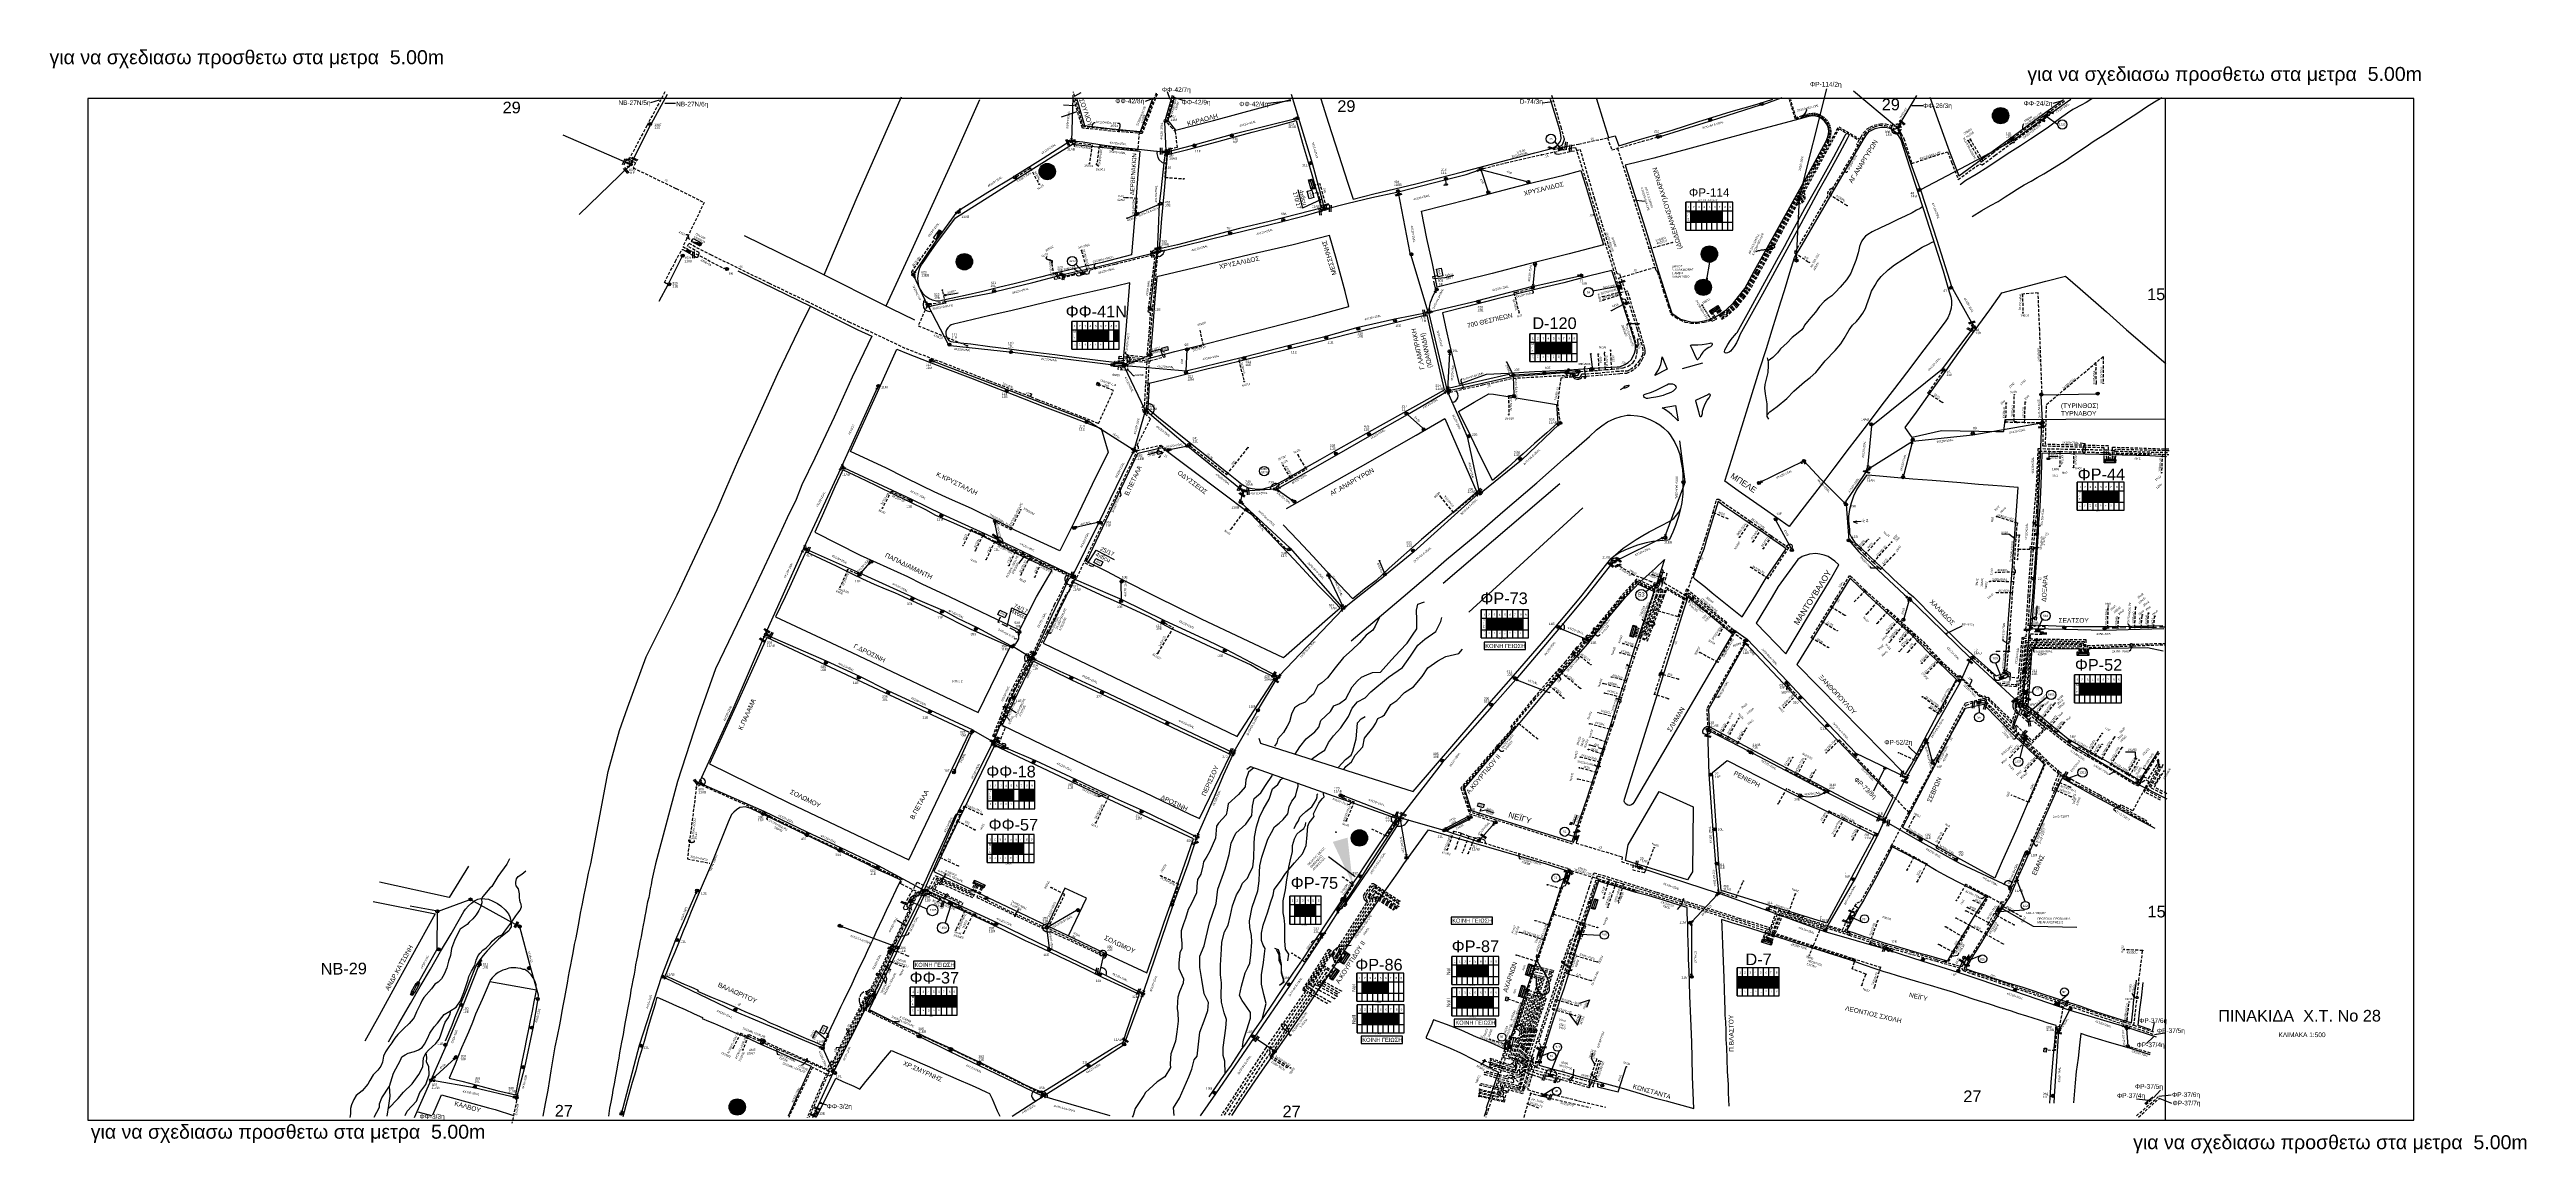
# Model space of a CAD drawing. Header units: millimetres. Extents: x 974 to 2037, y 106 to 580.
import ezdxf
from ezdxf.enums import TextEntityAlignment as Align

# ---------------------------------------------------------------- set-up
doc = ezdxf.new("R2010")
doc.units = ezdxf.units.MM
doc.linetypes.add('DASHED', pattern=[19.05, 12.7, -6.35])
for name, color, linetype in [('Link Box 4 Διευθύνσεων', 7, 'Continuous'), ('Pillar OTE', 7, 'Continuous'), ('Pillar Δημοτικού Φωτισμού', 7, 'Continuous'), ('Άγνωστα', 7, 'Continuous'), ('Ασφαλειοκιβώτια Χ.Τ 6 αναχωρήσεων', 7, 'Continuous'), ('Ασφαλειοκιβώτια Χ.Τ 8 αναχωρήσεων', 7, 'Continuous'), ('Ασφαλειοκιβώτια Χ.Τ 9 αναχωρήσεων', 7, 'Continuous'), ('Γέφυρες Εναέριου Δικτύου', 7, 'Continuous'), ('Γείωση', 7, 'Continuous'), ('Γυμνά εναέρια ΧΤ (1Φ)   2x16AL', 7, 'Continuous'), ('Γυμνά εναέρια ΧΤ (2Φ)   3x50AL', 7, 'Continuous'), ('Γυμνά εναέρια ΧΤ (3Φ)   3x50+35CU', 7, 'Continuous'), ('Γυμνά εναέρια ΧΤ (3Φ)   4x16AL', 7, 'Continuous'), ('Γυμνά εναέρια ΧΤ (3Φ)   4x16CU', 7, 'Continuous'), ('Γυμνά εναέρια ΧΤ (3Φ)   4x35AL', 7, 'Continuous'), ('Γυμνά εναέρια ΧΤ (3Φ)   4x35CU', 7, 'Continuous'), ('Γυμνά εναέρια ΧΤ (3Φ)   4x50AL', 7, 'Continuous'), ('Γυμνά εναέρια ΧΤ και ΦΟΠ (1Φ)   2x16+16AL', 7, 'Continuous'), ('Γυμνά εναέρια ΧΤ και ΦΟΠ (2Φ)   3x50+16AL', 7, 'Continuous'), ('Γυμνά εναέρια ΧΤ και ΦΟΠ (3Φ)   4x50+16AL', 7, 'Continuous'), ('Εναέρια παροχή ΧΤ 4x16', 7, 'SYN_LINE'), ('Εναέρια παροχή ΧΤ 4x25', 7, 'SYN_LINE'), ('Επίτονοι', 7, 'Continuous'), ('Επιγραφές - Σχήματα', 7, 'Continuous'), ('Καλώδια ΧΤ   2x6AL', 7, 'DASHED'), ('Καλώδια ΧΤ   3x150+50AL', 7, 'DASHED'), ('Καλώδια ΧΤ   3x150+50CU', 7, 'DASHED'), ('Καλώδια ΧΤ   3x150+70AL', 7, 'DASHED'), ('Καλώδια ΧΤ   3x150AL+50CU', 7, 'DASHED'), ('Καλώδια ΧΤ   3x150AL+50XLPE', 7, 'DASHED'), ('Καλώδια ΧΤ   3x25+50', 7, 'DASHED'), ('Καλώδια ΧΤ   3x95+35 CU', 7, 'DASHED'), ('Καλώδια ΧΤ   3x95+50 AL XLPE', 7, 'DASHED'), ('Καλώδια ΧΤ   3x95+50CU', 7, 'DASHED'), ('Καλώδια ΧΤ   4x25CU', 7, 'DASHED'), ('Καλώδια ΧΤ   4x25ΑL', 7, 'DASHED'), ('Καλώδια ΧΤ   4x50AL', 7, 'DASHED'), ('Καλώδια ΧΤ   4x6CU', 7, 'DASHED'), ('Μηχανική τομή', 7, 'Continuous'), ('Πελάτης μέσης τάσης', 7, 'Continuous'), ('Στύλος Ξύλινος', 7, 'Continuous'), ('Στύλος Ξύλινος @ 1', 7, 'Continuous'), ('Στύλος ΦΜ', 7, 'Continuous'), ('Στύλος ΦΜ @ 1', 7, 'Continuous'), ('Συνδέσεις', 7, 'Continuous'), ('Συνεστραμμένα ΧΤ   3x70+54.6+25 AL', 7, 'SYN_LINE'), ('Συνεστραμμένα ΧΤ   4x120+25 AL', 7, 'SYN_LINE'), ('Τομή', 7, 'Continuous'), ('Υποσταθμοί', 7, 'Continuous'), ('Υποσταθμός εναέριος 2 στύλων', 7, 'Continuous'), ('Υποσταθμός πόλεως', 7, 'Continuous'), ('Υπόβαθρο ΔΕΗ', 7, 'Continuous'), ('Υπόγεια Καλώδια Δικτύου ΧΤ   .04', 7, 'DASHED'), ('Υπόγεια Καλώδια Δικτύου ΧΤ   .075', 7, 'DASHED'), ('Υπόγεια Καλώδια Δικτύου ΧΤ   .10', 7, 'DASHED'), ('Υπόγεια Καλώδια Δικτύου ΧΤ   .15', 7, 'DASHED'), ('Υπόγεια καλώδια Δικτύου ΧΤ και Παρ. ΧΤ - 3X150+70 AL', 7, 'DASHED'), ('Υπόγεια καλώδια Παροχών ΧΤ   .0225', 7, 'DASHED'), ('Υπόγεια καλώδια Παροχών ΧΤ   .075', 7, 'DASHED'), ('Υπόγεια καλώδια Παροχών ΧΤ   .10', 7, 'DASHED'), ('Υπόγεια καλώδια Παροχών ΧΤ   .15', 7, 'DASHED'), ('Υπόγεια καλώδια Παροχών ΧΤ   4x16AL', 7, 'DASHED'), ('Υπόγεια καλώδια Παροχών ΧΤ   4x16CU', 7, 'DASHED'), ('Υπόγεια καλώδια Παροχών ΧΤ   4x25', 7, 'DASHED'), ('Υπόγεια καλώδια Παροχών ΧΤ   4x50AL', 7, 'DASHED'), ('Υπόγεια καλώδια Παροχών ΧΤ   4x6', 7, 'DASHED')]:
    doc.layers.add(name, color=color, linetype=linetype)
doc.layers.get('0').freeze()
doc.styles.add('arial', font='arial.ttf')
doc.styles.get("Standard").update_dxf_attribs({"font": 'arial.ttf'})
doc.linetypes.add('SYN_LINE', pattern='A,0.5,-0.0001,["/\\/\\/\\/",Standard,S=0.1,R=0,X=0,Y=-0.05],-0.25', length=0.7501)
doc.dimstyles.new('ISO-25', dxfattribs={"dimtxt": 2.5, "dimasz": 2.5, "dimexe": 1.25, "dimexo": 0.625, "dimtad": 1, "dimtxsty": 'Standard', "dimcen": 2.5, "dimadec": 0, "dimazin": 0, "dimtfac": 1, "dimtmove": 0, "dimatfit": 3, "dimfxl": 1, "dimarcsym": 0})

# ---------------------------------------------------------------- blocks, each defined once
blk = doc.blocks.new('ΥΠΟΣΤΑΘΜΟΣ ΕΝΑΕΡΙΟΣ ΕΠΙ 2 ΣΤΥΛΩΝ')
at = {"layer": 'Υποσταθμός εναέριος 2 στύλων', "linetype": 'Continuous'}
for points in [[(-12, -2.1, 0.574793), (-8.5, -0.1, 0.268822), (-9.6, 2)], [(9.7, -2.1, 0.574793), (13.2, -0.1, 0.268822), (12, 1.9)]]:
    blk.add_hatch(color=256, dxfattribs=at).paths.add_polyline_path(points)
for p, q in [((-12, -2.1), (-9.6, 2)), ((9.7, -2.1), (12, 1.9))]:
    blk.add_line(p, q, dxfattribs=at)
for centre in [(-10.8, -0.1), (10.8, -0.1)]:
    blk.add_circle(centre, 2.36, dxfattribs=at)
at = {"layer": 'Υποσταθμός πόλεως', "linetype": 'Continuous', "ltscale": 40}
blk.add_lwpolyline([(-8.6, 2.8), (8.6, 2.8), (8.6, -2.8), (-8.6, -2.8)], close=True, dxfattribs=at)
for points in [[(-5.8, 0), (-8.6, 2.8)], [(-8.6, -2.8), (-5.8, 0)], [(-5.8, 0), (5.8, 0)], [(5.8, 0), (8.6, 2.8)], [(8.6, -2.8), (5.8, 0)]]:
    blk.add_lwpolyline(points, dxfattribs=at)
at = {"layer": 'Υποσταθμός εναέριος 2 στύλων', "ltscale": 40, "flags": 1}
for tag, p in [('ΜΕΤΑΣΧΗΜΑΤΙΣΜΟΣ', (14.1, 2.5)), ('ΙΣΧΥΣ', (14.1, -0.3)), ('ΑΡΙΘΜΟΣ', (14.2, -3))]:
    blk.add_attdef(tag, p, '', height=1.8, dxfattribs=at)
blk = doc.blocks.new('LINK BOX 4 ΑΝΑΧΩΡΗΣΕΩΝ')
at = {"layer": 'Link Box 4 Διευθύνσεων', "ltscale": 40}
blk.add_hatch(color=256, dxfattribs=at).paths.add_polyline_path([(-3.5, 0), (-3.5, -4.7), (3.5, -4.7), (3.5, 0)])
for p, q in [((-3.5, 0), (-5.3, 0)), ((5.3, 0), (3.5, 0)), ((-3.5, -4.7), (-5.3, -4.7)), ((5.3, -4.7), (3.5, -4.7))]:
    blk.add_line(p, q, dxfattribs=at)
blk.add_lwpolyline([(-3.5, -4.7), (-3.5, 0), (3.5, 0), (3.5, -4.7)], close=True, dxfattribs=at)
blk = doc.blocks.new('ΥΠΑΡΧΩΝ ΤΣΙΜΕΝΤΕΝΙΟΣ ΣΤΥΛΟΣ')
at = {"layer": 'Στύλος ΦΜ'}
blk.add_hatch(color=256, dxfattribs=at).paths.add_polyline_path([(-1.3, -2.3, 0.574793), (2.6, 0, 0.268822), (1.3, 2.3)])
blk.add_line((-1.3, -2.3), (1.3, 2.3), dxfattribs=at)
blk.add_circle((0, 0), 2.62, dxfattribs=at)
at = {"layer": 'Στύλος ΦΜ', "flags": 4}
for tag, p in [('ΤΥΠΟΣ', (-4.9, 3)), ('ΑΡΙΘΜΟΣ', (-4.7, 8.1))]:
    blk.add_attdef(tag, p, '', height=4, dxfattribs=at)
blk = doc.blocks.new('_ΣΥΝΔΕΣΗ')
at = {"layer": 'Συνδέσεις', "linetype": 'SYN_LINE', "ltscale": 40}
blk.add_hatch(color=256, dxfattribs=at).paths.add_polyline_path([(0.5, 0, 1), (-0.5, 0, 1)])
at = {"layer": 'Συνδέσεις'}
blk.add_circle((0, 0), 0.5, dxfattribs=at)
blk = doc.blocks.new('ΤΟΜΗ')
at = {"layer": 'Τομή', "ltscale": 40}
for p, q in [((-5.7, 0), (5.7, 0)), ((5.7, -2.3), (-5.7, -2.3))]:
    blk.add_line(p, q, dxfattribs=at)
blk = doc.blocks.new('ΜΗΧΑΝΙΚΗ ΤΟΜΗ')
at = {"layer": 'Μηχανική τομή', "ltscale": 40}
for p, q in [((-1.9, 0.8), (1.9, 0.8)), ((1.9, 0), (-1.9, 0))]:
    blk.add_line(p, q, dxfattribs=at)
blk = doc.blocks.new('υποσταθμος σε κλειστο χωρο')
at = {"layer": 'Υποσταθμοί', "ltscale": 40}
blk.add_hatch(color=256, dxfattribs=at).paths.add_polyline_path([(-9.5, -3.1), (9.5, -3.1), (9.5, 3.1)])
blk.add_lwpolyline([(-9.5, -3.1), (-9.5, 3.1), (9.5, 3.1), (9.5, -3.1)], close=True, dxfattribs=at)
blk.add_lwpolyline([(-9.5, -3.1), (9.5, 3.1)], dxfattribs=at)
blk = doc.blocks.new('ΥΠΑΡΧΩΝ ΥΠΟΣΤΑΘΜΟΣ ΣΕ ΚΛΕΙΣΤΟ ΧΩΡΟ')
at = {"layer": 'Υποσταθμοί'}
blk.add_blockref('υποσταθμος σε κλειστο χωρο', (0, 0), dxfattribs=at)
at = {"layer": 'Υποσταθμοί', "linetype": 'SYN_LINE', "ltscale": 40, "flags": 1}
for tag, p in [('ΜΕΤΑΣΧΗΜΑΤΙΣΜΟΣ', (10.7, 2.2)), ('ΙΣΧΥΣ', (10.6, -0.9)), ('ΑΡΙΘΜΟΣ', (10.8, -3.9))]:
    blk.add_attdef(tag, p, '', height=2, dxfattribs=at)
blk = doc.blocks.new('ΥΠΟΣΤΑΘΜΟΣ ΠΟΛΕΩΣ')
at = {"layer": 'Υποσταθμός πόλεως', "linetype": 'Continuous', "ltscale": 40}
blk.add_lwpolyline([(-8.6, 2.8), (8.6, 2.8), (8.6, -2.8), (-8.6, -2.8)], close=True, dxfattribs=at)
for points in [[(-5.8, 0), (-8.6, 2.8)], [(5.8, 0), (8.6, 2.8)], [(-8.6, -2.8), (-5.8, 0)], [(-5.8, 0), (5.8, 0)], [(8.6, -2.8), (5.8, 0)]]:
    blk.add_lwpolyline(points, dxfattribs=at)
at = {"layer": 'Υποσταθμός πόλεως', "linetype": 'SYN_LINE', "ltscale": 40, "flags": 1}
for tag, p in [('ΜΕΤΑΣΧΗΜΑΤΙΣΜΟΣ', (10.6, 2.4)), ('ΙΣΧΥΣ', (10.6, -0.4)), ('ΑΡΙΘΜΟΣ', (10.7, -3.1))]:
    blk.add_attdef(tag, p, '', height=1.8, dxfattribs=at)
blk = doc.blocks.new('ΓΕΙΩΣΗ')
at = {"layer": 'Γείωση', "ltscale": 40}
for p, q in [((-2.3, 11.4), (-3, 9.4)), ((-0.3, 11.4), (-1, 9.4)), ((0, 9.4), (0, 0)), ((1.7, 11.4), (1, 9.4)), ((3.7, 11.4), (3, 9.4))]:
    blk.add_line(p, q, dxfattribs=at)
blk.add_lwpolyline([(-3, 9.4), (3, 9.4)], dxfattribs=at)
blk = doc.blocks.new('ΥΠΑΡΧΩΝ ΞΥΛΙΝΟΣ ΣΤΥΛΟΣ')
at = {"layer": 'Στύλος Ξύλινος'}
h = blk.add_hatch(color=256, dxfattribs=at)
h.paths.add_polyline_path([(-2.6, 0, 0.270008), (-1.3, -2.3), (1.3, 2.3, 0.576266)])
h.paths.add_polyline_path([(-1.3, -2.3, 0.574793), (2.6, 0, 0.268822), (1.3, 2.3)])
blk.add_line((-1.3, -2.3), (1.3, 2.3), dxfattribs=at)
blk.add_circle((0, 0), 2.62, dxfattribs=at)
at = {"layer": 'Στύλος Ξύλινος', "flags": 4}
for tag, p in [('ΑΡΙΘΜΟΣ', (-4.9, 8.6)), ('ΤΥΠΟΣ', (-4.8, 3.4))]:
    blk.add_attdef(tag, p, '', height=4, dxfattribs=at)
blk = doc.blocks.new('LINK BOX 4 ΑΝΑΧΩΡΗΣΕΩΝ_')
at = {"layer": 'Link Box 4 Διευθύνσεων', "ltscale": 40}
for points in [[(-5.3, -0.3, 1), (-5.3, 0.3, 1)], [(-3.5, 0), (-3.5, -4.7), (3.5, -4.7), (3.5, 0)], [(5.3, -0.3, 1), (5.3, 0.3, 1)], [(-5.3, -4.9, 1), (-5.3, -4.4, 1)], [(5.3, -4.9, 1), (5.3, -4.4, 1)]]:
    blk.add_hatch(color=256, dxfattribs=at).paths.add_polyline_path(points)
for p, q in [((-3.5, 0), (-5.3, 0)), ((5.3, 0), (3.5, 0)), ((-3.5, -4.7), (-5.3, -4.7)), ((5.3, -4.7), (3.5, -4.7))]:
    blk.add_line(p, q, dxfattribs=at)
blk.add_lwpolyline([(-3.5, -4.7), (-3.5, 0), (3.5, 0), (3.5, -4.7)], close=True, dxfattribs=at)
for centre in [(-5.3, 0), (5.3, 0), (-5.3, -4.7), (5.3, -4.7)]:
    blk.add_circle(centre, 0.252, dxfattribs=at)
blk = doc.blocks.new('ΕΠΙΤΟΝΟΣ')
at = {"layer": 'Επίτονοι', "lineweight": 40, "ltscale": 40}
blk.add_hatch(color=256, dxfattribs=at).paths.add_polyline_path([(-1.1, 6.5), (0, 9.1), (1.1, 6.5)])
for p, q in [((-1.1, 6.5), (0, 9.1)), ((1.1, 6.5), (-1.1, 6.5)), ((-1.1, 6.5), (0, 6.5)), ((0, 9.1), (1.1, 6.5)), ((0, 6.5), (0, 0))]:
    blk.add_line(p, q, dxfattribs=at)
blk = doc.blocks.new('ΠΕΛΑΤΗΣ ΜΕΣΗΣ ΤΑΣΗΣ')
at = {"layer": 'Πελάτης μέσης τάσης', "ltscale": 40, "true_color": 0x5db6e9}
blk.add_hatch(color=143, dxfattribs=at).paths.add_polyline_path([(3.5, 0, 1), (-3.5, 0, 1)])
at = {"layer": 'Πελάτης μέσης τάσης', "ltscale": 40}
blk.add_circle((0, 0), 3.5, dxfattribs=at)
at = {"layer": 'Πελάτης μέσης τάσης', "ltscale": 30, "insert": (-0.8, 2.7), "char_height": 1.5, "width": 113.581, "attachment_point": 1}
blk.add_mtext('X', dxfattribs=at)
at = {"layer": 'Πελάτης μέσης τάσης', "ltscale": 40}
blk.add_attdef('ΑΡΙΘΜΟΣ_001', (-1.3, -1.1), '', height=1.5, dxfattribs=at)
blk = doc.blocks.new('ΑΣΦΑΛΕΙΟΚΙΒΩΤΙΟ ΥΠΟΣΤΑΘΜΟΥ 9AG ΑΝΑΧΩΡΗΣΕΩΝ')
at = {"layer": 'Ασφαλειοκιβώτια Χ.Τ 9 αναχωρήσεων', "ltscale": 40}
for p, q in [((0, 0), (0, 12)), ((2.2, 0), (2.2, 12)), ((4.5, 0), (4.5, 12)), ((6.8, 0), (6.8, 12)), ((9, 0), (9, 12)), ((11.2, 0), (11.2, 12)), ((13.5, 0), (13.5, 12)), ((15.8, 0), (15.8, 12)), ((18, 0), (18, 12)), ((0, 8.4), (20.2, 8.4)), ((0, 3.5), (20.2, 3.5))]:
    blk.add_line(p, q, dxfattribs=at)
at = {"layer": 'Ασφαλειοκιβώτια Χ.Τ 9 αναχωρήσεων'}
blk.add_lwpolyline([(20.2, 0), (20.2, 12), (0, 12), (0, 0)], close=True, dxfattribs=at)
for s, p in [('1', (0.9, 9.5)), ('2', (3, 9.5)), ('3', (5.3, 9.5)), ('4', (7.5, 9.5)), ('5', (9.8, 9.5)), ('6', (12.1, 9.5)), ('7', (14.1, 9.5)), ('8', (16.6, 9.5)), ('9', (18.7, 9.5))]:
    blk.add_text(s, height=0.9, dxfattribs=at).set_placement(p)
at = {"layer": 'Ασφαλειοκιβώτια Χ.Τ 9 αναχωρήσεων', "ltscale": 40}
for tag, height, p in [('ΟΝΟΜΑ', 1.5, (-1.4, 5.7)), ('ΚΕΙΜΕΝΟ 1', 0.5, (1.2, 2)), ('ΚΕΙΜΕΝΟ 2', 0.5, (3.4, 2)), ('ΚΕΙΜΕΝΟ 3', 0.5, (5.7, 2)), ('ΚΕΙΜΕΝΟ 4', 0.5, (7.9, 2)), ('ΚΕΙΜΕΝΟ 5', 0.5, (10.1, 2)), ('ΚΕΙΜΕΝΟ 6', 0.5, (12.4, 2)), ('ΚΕΙΜΕΝΟ 7', 0.5, (14.6, 2)), ('ΚΕΙΜΕΝΟ 8', 0.5, (16.8, 2)), ('ΚΕΙΜΕΝΟ 9', 0.5, (19.1, 2))]:
    blk.add_attdef(tag, text='', height=height, rotation=90, dxfattribs=at).set_placement(p, align=Align.MIDDLE_CENTER)
blk.add_attdef('ΣΧ', text='', height=0.5, dxfattribs=at).set_placement((9, -0.4), align=Align.MIDDLE_CENTER)
blk = doc.blocks.new('ΑΣΦΑΛΕΙΟΚΙΒΩΤΙΟ ΥΠΟΣΤΑΘΜΟΥ 6A ΑΝΑΧΩΡΗΣΕΩΝ_')
at = {"layer": 'Ασφαλειοκιβώτια Χ.Τ 6 αναχωρήσεων'}
blk.add_hatch(color=5, dxfattribs=at).paths.add_polyline_path([(6.7, 8.4), (4.5, 8.4), (4.5, 3.5), (6.7, 3.5)])
at = {"layer": 'Ασφαλειοκιβώτια Χ.Τ 6 αναχωρήσεων', "ltscale": 40}
for p, q in [((0, 0), (0, 12)), ((2.2, 0), (2.2, 12)), ((4.5, 0), (4.5, 12)), ((6.7, 0), (6.7, 12)), ((9, 0), (9, 12)), ((11.2, 0), (11.2, 12)), ((0, 8.4), (13.5, 8.4)), ((0, 3.5), (13.5, 3.5))]:
    blk.add_line(p, q, dxfattribs=at)
at = {"layer": 'Ασφαλειοκιβώτια Χ.Τ 6 αναχωρήσεων'}
blk.add_lwpolyline([(13.5, 0), (13.5, 12), (0, 12), (0, 0)], close=True, dxfattribs=at)
for s, p in [('1', (0.8, 9.7)), ('2', (2.9, 9.7)), ('3', (5.2, 9.7)), ('4', (7.4, 9.7)), ('5', (9.7, 9.7)), ('6', (12, 9.7))]:
    blk.add_text(s, height=0.9, dxfattribs=at).set_placement(p)
at = {"layer": 'Ασφαλειοκιβώτια Χ.Τ 6 αναχωρήσεων', "ltscale": 40}
for tag, height, p in [('ΟΝΟΜΑ', 1.25, (-1.2, 5.9)), ('ΚΕΙΜΕΝΟ 1', 0.5, (1.2, 1.9)), ('ΚΕΙΜΕΝΟ 2', 0.5, (3.4, 1.9)), ('ΚΕΙΜΕΝΟ 3', 0.5, (5.7, 1.9)), ('ΚΕΙΜΕΝΟ 4', 0.5, (8, 1.9)), ('ΚΕΙΜΕΝΟ 5', 0.5, (10.2, 1.9)), ('ΚΕΙΜΕΝΟ 6', 0.5, (12.4, 1.9))]:
    blk.add_attdef(tag, text='', height=height, rotation=90, dxfattribs=at).set_placement(p, align=Align.MIDDLE_CENTER)
blk.add_attdef('ΣΧ', text='', height=0.5, dxfattribs=at).set_placement((6.4, -0.4), align=Align.MIDDLE_CENTER)
blk = doc.blocks.new('ΑΣΦΑΛΕΙΟΚΙΒΩΤΙΟ ΥΠΟΣΤΑΘΜΟΥ 8A ΑΝΑΧΩΡΗΣΕΩΝ__')
at = {"layer": 'Ασφαλειοκιβώτια Χ.Τ 8 αναχωρήσεων', "ltscale": 40}
for p, q in [((0, 0), (0, 12)), ((2.2, 0), (2.2, 12)), ((4.5, 0), (4.5, 12)), ((6.8, 0), (6.8, 12)), ((9, 0), (9, 12)), ((11.2, 0), (11.2, 12)), ((13.5, 0), (13.5, 12)), ((15.8, 0), (15.8, 12)), ((0, 8.4), (18, 8.4)), ((0, 3.5), (18, 3.5))]:
    blk.add_line(p, q, dxfattribs=at)
at = {"layer": 'Ασφαλειοκιβώτια Χ.Τ 8 αναχωρήσεων'}
blk.add_lwpolyline([(18, 0), (18, 12), (0, 12), (0, 0)], close=True, dxfattribs=at)
for s, p in [('1', (0.8, 9.6)), ('2', (2.9, 9.6)), ('3', (5.2, 9.6)), ('4', (7.4, 9.6)), ('5', (9.7, 9.6)), ('6', (12, 9.6)), ('7', (14, 9.6)), ('8', (16.5, 9.6))]:
    blk.add_text(s, height=0.9, dxfattribs=at).set_placement(p)
at = {"layer": 'Ασφαλειοκιβώτια Χ.Τ 8 αναχωρήσεων', "ltscale": 40}
for tag, height, rotation, p in [('ΟΝΟΜΑ', 1.25, 90, (-1, 5.9)), ('ΚΕΙΜΕΝΟ 1', 0.5, 90, (1.2, 1.9)), ('ΚΕΙΜΕΝΟ 2', 0.5, 90, (3.4, 1.9)), ('ΚΕΙΜΕΝΟ 3', 0.5, 90, (5.7, 1.9)), ('ΚΕΙΜΕΝΟ 4', 0.5, 90, (8, 1.9)), ('ΚΕΙΜΕΝΟ 5', 0.5, 90, (10.2, 1.9)), ('ΚΕΙΜΕΝΟ 6', 0.5, 90, (12.4, 1.9)), ('ΚΕΙΜΕΝΟ 7', 0.5, 90, (14.7, 1.9)), ('ΚΕΙΜΕΝΟ 8', 0.5, 90, (16.9, 1.9)), ('ΣΧ', 0.5, 358.1514, (8.4, -0.4))]:
    blk.add_attdef(tag, text='', height=height, rotation=rotation, dxfattribs=at).set_placement(p, align=Align.MIDDLE_CENTER)
blk = doc.blocks.new('PILLAR ΔΗΜΟΤΙΚΟΥ ΦΩΤΙΣΜΟΥ')
at = {"layer": 'Pillar Δημοτικού Φωτισμού', "ltscale": 40}
for p, q in [((-3.6, 2), (3.1, 2)), ((-3.6, -2), (-3.6, 2)), ((3.1, 2), (3.1, -2)), ((3.1, -2), (-3.6, -2))]:
    blk.add_line(p, q, dxfattribs=at)
at = {"layer": 'Pillar Δημοτικού Φωτισμού', "insert": (-2.1, 0.7), "char_height": 1.357, "width": 109.961, "attachment_point": 1}
blk.add_mtext('{\\fArial|b1|i0|c161|p34;ΠΔΦ}', dxfattribs=at)
blk = doc.blocks.new('ΥΠΟΣΤΑΘΜΟΣ ΠΟΛΕΩΣ 9 ΑΝΑΧΩΡΗΣΕΩΝ')
at = {"layer": 'Υποσταθμός πόλεως', "ltscale": 40}
for p, q in [((-9.6, -2.8), (-9.6, -4)), ((-7.1, -2.8), (-7.1, -4)), ((-4.8, -2.8), (-4.8, -4)), ((-2.4, -2.8), (-2.4, -4)), ((0.1, -2.8), (0.1, -4)), ((2.5, -2.8), (2.5, -4)), ((5, -2.8), (5, -4)), ((7.5, -2.8), (7.5, -4)), ((9.6, -2.8), (9.6, -4))]:
    blk.add_line(p, q, dxfattribs=at)
blk.add_lwpolyline([(-10, 2.8), (10, 2.8), (10, -2.8), (-10, -2.8)], close=True, dxfattribs=at)
for points in [[(-7.2, 0), (-10, 2.8)], [(-10, -2.8), (-7.2, 0)], [(-7.2, 0), (7.2, 0)], [(7.2, 0), (10, 2.8)], [(10, -2.8), (7.2, 0)]]:
    blk.add_lwpolyline(points, dxfattribs=at)
at = {"layer": 'Υποσταθμός πόλεως', "linetype": 'SYN_LINE', "ltscale": 40, "flags": 1}
for tag, p in [('ΜΕΤΑΣΧΗΜΑΤΙΣΜΟΣ', (10.8, 1.7)), ('ΙΣΧΥΣ', (10.8, -1.1)), ('ΑΡΙΘΜΟΣ', (10.9, -3.8))]:
    blk.add_attdef(tag, p, '', height=1.8, dxfattribs=at)
blk = doc.blocks.new('ΥΠΟΣΤΑΘΜΟΣ ΠΟΛΕΩΣ 8 ΑΝΑΧΩΡΗΣΕΩΝ')
at = {"layer": 'Υποσταθμός πόλεως', "linetype": 'Continuous', "ltscale": 40}
for p, q in [((-8.2, -2.8), (-8.2, -4)), ((-5.9, -2.8), (-5.9, -4)), ((-3.5, -2.8), (-3.5, -4)), ((-1.3, -2.8), (-1.3, -4)), ((1.2, -2.8), (1.2, -4)), ((3.6, -2.8), (3.6, -4)), ((6, -2.8), (6, -4)), ((8.2, -2.8), (8.2, -4))]:
    blk.add_line(p, q, dxfattribs=at)
blk.add_lwpolyline([(-8.6, 2.8), (8.6, 2.8), (8.6, -2.8), (-8.6, -2.8)], close=True, dxfattribs=at)
for points in [[(-5.8, 0), (-8.6, 2.8)], [(5.8, 0), (8.6, 2.8)], [(-8.6, -2.8), (-5.8, 0)], [(-5.8, 0), (5.8, 0)], [(8.6, -2.8), (5.8, 0)]]:
    blk.add_lwpolyline(points, dxfattribs=at)
at = {"layer": 'Υποσταθμός πόλεως', "linetype": 'SYN_LINE', "ltscale": 40, "flags": 1}
for tag, p in [('ΜΕΤΑΣΧΗΜΑΤΙΣΜΟΣ', (9.6, 1.4)), ('ΙΣΧΥΣ', (9.6, -1.4)), ('ΑΡΙΘΜΟΣ', (9.7, -4.1))]:
    blk.add_attdef(tag, p, '', height=1.8, dxfattribs=at)
blk = doc.blocks.new('TSONTA XT1')
at = {"ltscale": 40}
h = blk.add_hatch(color=256, dxfattribs=at)
h.dxf.hatch_style = 1
h.paths.add_polyline_path([(596, 2487.7), (597.1, 2488.8), (596, 2489.9), (594.9, 2488.8)])
blk.add_lwpolyline([(594.9, 2488.8), (596, 2489.9), (597.1, 2488.8), (596, 2487.7)], close=True, dxfattribs=at)
blk = doc.blocks.new('PILLAR ΟΤΕ')
at = {"layer": 'Pillar OTE', "ltscale": 40}
blk.add_lwpolyline([(-3.3, 2), (3.4, 2), (3.4, -2), (-3.3, -2)], close=True, dxfattribs=at)
at = {"layer": 'Pillar OTE', "insert": (-1.8, 0.7), "char_height": 1.357, "width": 109.961, "attachment_point": 1}
blk.add_mtext('{\\fArial|b1|i0|c161|p34;OTE}', dxfattribs=at)

msp = doc.modelspace()

# ---------------------------------------------------------------- hatches: boundary and pattern name
at = {"layer": 'Pillar OTE', "ltscale": 40}
h = msp.add_hatch(color=256, dxfattribs=at)
h.dxf.hatch_style = 1
h.paths.add_polyline_path([(1445.7, 445.7), (1446, 445.9), (1445.7, 446)])
h = msp.add_hatch(color=256, dxfattribs=at)
h.dxf.hatch_style = 1
h.paths.add_polyline_path([(1451, 409.9), (1450.9, 409.5), (1451.3, 409.7)])
at = {"layer": 'Άγνωστα', "ltscale": 0.1}
msp.add_hatch(color=256, dxfattribs=at).paths.add_polyline_path([(1394.7, 431.3), (1394.8, 430.8), (1395.1, 431.2)])
at = {"layer": 'Ασφαλειοκιβώτια Χ.Τ 6 αναχωρήσεων'}
for color, points in [(27, [(1510.6, 212.9), (1508.3, 212.9), (1508.3, 207.9), (1510.6, 207.9)]), (30, [(1515.1, 212.9), (1512.8, 212.9), (1512.8, 207.9), (1515.1, 207.9)]), (133, [(1517.3, 212.9), (1515.1, 212.9), (1515.1, 207.9), (1517.3, 207.9)])]:
    msp.add_hatch(color=color, dxfattribs=at).paths.add_polyline_path(points)
at = {"layer": 'Ασφαλειοκιβώτια Χ.Τ 8 αναχωρήσεων'}
for color, points in [(133, [(1700.5, 182.1), (1698.2, 182.1), (1698.2, 177.1), (1700.5, 177.1)]), (1, [(1700.5, 177.1), (1702.7, 177.1), (1702.7, 182.1), (1700.5, 182.1)]), (85, [(1705, 182.1), (1702.7, 182.1), (1702.7, 177.1), (1705, 177.1)]), (6, [(1705, 177.1), (1707.2, 177.1), (1707.2, 182.1), (1705, 182.1)]), (5, [(1709.5, 182.1), (1707.2, 182.1), (1707.2, 177.1), (1709.5, 177.1)]), (27, [(1711.7, 182.1), (1709.5, 182.1), (1709.5, 177.1), (1711.7, 177.1)]), (30, [(1714, 182.1), (1711.7, 182.1), (1711.7, 177.1), (1714, 177.1)]), (173, [(1716.2, 182.1), (1714, 182.1), (1714, 177.1), (1716.2, 177.1)])]:
    msp.add_hatch(color=color, dxfattribs=at).paths.add_polyline_path(points)
at = {"layer": 'Ασφαλειοκιβώτια Χ.Τ 9 αναχωρήσεων'}
for color, points in [(30, [(1414.8, 454.7), (1417.1, 454.7), (1417.1, 459.6), (1414.8, 459.6)]), (1, [(1419.3, 459.6), (1417.1, 459.6), (1417.1, 454.7), (1419.3, 454.7)]), (6, [(1421.6, 459.6), (1419.3, 459.6), (1419.3, 454.7), (1421.6, 454.7)]), (133, [(1421.6, 454.7), (1423.8, 454.7), (1423.8, 459.6), (1421.6, 459.6)]), (85, [(1426.1, 459.6), (1423.8, 459.6), (1423.8, 454.7), (1426.1, 454.7)]), (27, [(1428.3, 459.6), (1426.1, 459.6), (1426.1, 454.7), (1428.3, 454.7)]), (5, [(1611.4, 449.4), (1613.7, 449.4), (1613.7, 454.3), (1611.4, 454.3)]), (2, [(1615.9, 454.3), (1613.7, 454.3), (1613.7, 449.4), (1615.9, 449.4)]), (27, [(1618.2, 454.3), (1615.9, 454.3), (1615.9, 449.4), (1618.2, 449.4)]), (6, [(1618.2, 449.4), (1620.4, 449.4), (1620.4, 454.3), (1618.2, 454.3)]), (173, [(1622.7, 454.3), (1620.4, 454.3), (1620.4, 449.4), (1622.7, 449.4)]), (85, [(1624.9, 454.3), (1622.7, 454.3), (1622.7, 449.4), (1624.9, 449.4)]), (6, [(1846.3, 385.6), (1848.6, 385.6), (1848.6, 390.5), (1846.3, 390.5)]), (5, [(1850.8, 390.5), (1848.6, 390.5), (1848.6, 385.6), (1850.8, 385.6)]), (173, [(1853.1, 390.5), (1850.8, 390.5), (1850.8, 385.6), (1853.1, 385.6)]), (2, [(1853.1, 385.6), (1855.3, 385.6), (1855.3, 390.5), (1853.1, 390.5)]), (62, [(1857.6, 390.5), (1855.3, 390.5), (1855.3, 385.6), (1857.6, 385.6)]), (1, [(1859.8, 390.5), (1857.6, 390.5), (1857.6, 385.6), (1859.8, 385.6)]), (133, [(1862.1, 390.5), (1859.8, 390.5), (1859.8, 385.6), (1862.1, 385.6)]), (27, [(1590.6, 330.9), (1592.8, 330.9), (1592.8, 335.8), (1590.6, 335.8)]), (62, [(1595.1, 335.8), (1592.8, 335.8), (1592.8, 330.9), (1595.1, 330.9)]), (5, [(1597.3, 335.8), (1595.1, 335.8), (1595.1, 330.9), (1597.3, 330.9)]), (173, [(1597.3, 330.9), (1599.6, 330.9), (1599.6, 335.8), (1597.3, 335.8)]), (30, [(1601.8, 335.8), (1599.6, 335.8), (1599.6, 330.9), (1601.8, 330.9)]), (85, [(1604.1, 335.8), (1601.8, 335.8), (1601.8, 330.9), (1604.1, 330.9)]), (1, [(1606.3, 335.8), (1604.1, 335.8), (1604.1, 330.9), (1606.3, 330.9)]), (30, [(1845.2, 302.9), (1847.4, 302.9), (1847.4, 307.8), (1845.2, 307.8)]), (85, [(1849.7, 307.8), (1847.4, 307.8), (1847.4, 302.9), (1849.7, 302.9)]), (173, [(1851.9, 307.8), (1849.7, 307.8), (1849.7, 302.9), (1851.9, 302.9)]), (5, [(1851.9, 302.9), (1854.2, 302.9), (1854.2, 307.8), (1851.9, 307.8)]), (27, [(1856.4, 307.8), (1854.2, 307.8), (1854.2, 302.9), (1856.4, 302.9)]), (1, [(1858.7, 307.8), (1856.4, 307.8), (1856.4, 302.9), (1858.7, 302.9)]), (6, [(1860.9, 307.8), (1858.7, 307.8), (1858.7, 302.9), (1860.9, 302.9)]), (6, [(1378.7, 257.5), (1380.9, 257.5), (1380.9, 262.4), (1378.7, 262.4)]), (27, [(1383.2, 262.4), (1380.9, 262.4), (1380.9, 257.5), (1383.2, 257.5)]), (2, [(1385.4, 262.4), (1383.2, 262.4), (1383.2, 257.5), (1385.4, 257.5)]), (30, [(1385.4, 257.5), (1387.7, 257.5), (1387.7, 262.4), (1385.4, 262.4)]), (133, [(1392.2, 262.4), (1389.9, 262.4), (1389.9, 257.5), (1392.2, 257.5)]), (85, [(1394.4, 262.4), (1392.2, 262.4), (1392.2, 257.5), (1394.4, 257.5)]), (85, [(1378.5, 234.4), (1380.7, 234.4), (1380.7, 239.3), (1378.5, 239.3)]), (173, [(1383, 239.3), (1380.7, 239.3), (1380.7, 234.4), (1383, 234.4)]), (5, [(1385.2, 239.3), (1383, 239.3), (1383, 234.4), (1385.2, 234.4)]), (2, [(1385.2, 234.4), (1387.5, 234.4), (1387.5, 239.3), (1385.2, 239.3)]), (30, [(1389.7, 239.3), (1387.5, 239.3), (1387.5, 234.4), (1389.7, 234.4)]), (27, [(1392, 239.3), (1389.7, 239.3), (1389.7, 234.4), (1392, 234.4)]), (27, [(1577.8, 182), (1580.1, 182), (1580.1, 187), (1577.8, 187)]), (133, [(1582.3, 187), (1580.1, 187), (1580.1, 182), (1582.3, 182)]), (173, [(1584.6, 187), (1582.3, 187), (1582.3, 182), (1584.6, 182)]), (85, [(1584.6, 182), (1586.8, 182), (1586.8, 187), (1584.6, 187)]), (5, [(1589.1, 187), (1586.8, 187), (1586.8, 182), (1589.1, 182)]), (5, [(1345.4, 169), (1347.6, 169), (1347.6, 173.9), (1345.4, 173.9)]), (27, [(1349.9, 173.9), (1347.6, 173.9), (1347.6, 169), (1349.9, 169)]), (30, [(1352.1, 173.9), (1349.9, 173.9), (1349.9, 169), (1352.1, 169)]), (62, [(1352.1, 169), (1354.4, 169), (1354.4, 173.9), (1352.1, 173.9)]), (2, [(1356.6, 173.9), (1354.4, 173.9), (1354.4, 169), (1356.6, 169)]), (133, [(1358.9, 173.9), (1356.6, 173.9), (1356.6, 169), (1358.9, 169)]), (6, [(1361.1, 173.9), (1358.9, 173.9), (1358.9, 169), (1361.1, 169)]), (5, [(1537.2, 174.8), (1539.4, 174.8), (1539.4, 179.7), (1537.2, 179.7)]), (62, [(1541.7, 179.7), (1539.4, 179.7), (1539.4, 174.8), (1541.7, 174.8)]), (2, [(1543.9, 179.7), (1541.7, 179.7), (1541.7, 174.8), (1543.9, 174.8)]), (1, [(1543.9, 174.8), (1546.2, 174.8), (1546.2, 179.7), (1543.9, 179.7)]), (133, [(1548.4, 179.7), (1546.2, 179.7), (1546.2, 174.8), (1548.4, 174.8)]), (2, [(1577.8, 168.5), (1580.1, 168.5), (1580.1, 173.4), (1577.8, 173.4)]), (85, [(1582.3, 173.4), (1580.1, 173.4), (1580.1, 168.5), (1582.3, 168.5)]), (30, [(1584.6, 173.4), (1582.3, 173.4), (1582.3, 168.5), (1584.6, 168.5)]), (6, [(1584.6, 168.5), (1586.8, 168.5), (1586.8, 173.4), (1584.6, 173.4)]), (5, [(1589.1, 173.4), (1586.8, 173.4), (1586.8, 168.5), (1589.1, 168.5)]), (1, [(1537.2, 161.3), (1539.5, 161.3), (1539.5, 166.2), (1537.2, 166.2)]), (2, [(1541.7, 166.2), (1539.5, 166.2), (1539.5, 161.3), (1541.7, 161.3)]), (5, [(1544, 166.2), (1541.7, 166.2), (1541.7, 161.3), (1544, 161.3)]), (6, [(1544, 161.3), (1546.2, 161.3), (1546.2, 166.2), (1544, 166.2)]), (173, [(1548.5, 166.2), (1546.2, 166.2), (1546.2, 161.3), (1548.5, 161.3)])]:
    msp.add_hatch(color=color, dxfattribs=at).paths.add_polyline_path(points)
at = {"layer": 'Ασφαλειοκιβώτια Χ.Τ 9 αναχωρήσεων', "ltscale": 5}
for color, points in [(173, [(1430.6, 454.7), (1432.8, 454.7), (1432.8, 459.6), (1430.6, 459.6)]), (30, [(1627.2, 454.3), (1624.9, 454.3), (1624.9, 449.4), (1627.2, 449.4)]), (2, [(1863.2, 307.8), (1860.9, 307.8), (1860.9, 302.9), (1863.2, 302.9)]), (5, [(1396.7, 262.4), (1394.4, 262.4), (1394.4, 257.5), (1396.7, 257.5)]), (2, [(1589.1, 182), (1591.3, 182), (1591.3, 187), (1589.1, 187)]), (1, [(1363.4, 173.9), (1361.1, 173.9), (1361.1, 169), (1363.4, 169)]), (1, [(1591.3, 173.4), (1589.1, 173.4), (1589.1, 168.5), (1591.3, 168.5)]), (62, [(1591.3, 168.5), (1593.6, 168.5), (1593.6, 173.4), (1591.3, 173.4)]), (85, [(1550.7, 166.2), (1548.5, 166.2), (1548.5, 161.3), (1550.7, 161.3)]), (30, [(1550.7, 161.3), (1553, 161.3), (1553, 166.2), (1550.7, 166.2)])]:
    msp.add_hatch(color=color, dxfattribs=at).paths.add_polyline_path(points)
at = {"layer": 'Επιγραφές - Σχήματα', "ltscale": 5}
h = msp.add_hatch(color=1, dxfattribs=at)
h.dxf.hatch_style = 1
h.paths.add_polyline_path([(1680.6, 510.8), (1678.3, 510.8), (1678.3, 505.9), (1680.6, 505.9)])
h = msp.add_hatch(color=27, dxfattribs=at)
h.dxf.hatch_style = 1
h.paths.add_polyline_path([(1682.8, 510.8), (1680.6, 510.8), (1680.6, 505.9), (1682.8, 505.9)])
h = msp.add_hatch(color=30, dxfattribs=at)
h.dxf.hatch_style = 1
h.paths.add_polyline_path([(1685.1, 510.8), (1682.8, 510.8), (1682.8, 505.9), (1685.1, 505.9)])
h = msp.add_hatch(color=62, dxfattribs=at)
h.dxf.hatch_style = 1
h.paths.add_polyline_path([(1687.3, 510.8), (1685.1, 510.8), (1685.1, 505.9), (1687.3, 505.9)])
h = msp.add_hatch(color=151, dxfattribs=at)
h.dxf.hatch_style = 1
h.paths.add_polyline_path([(1689.6, 510.8), (1687.3, 510.8), (1687.3, 505.9), (1689.6, 505.9)])
h = msp.add_hatch(color=2, dxfattribs=at)
h.dxf.hatch_style = 1
h.paths.add_polyline_path([(1691.8, 510.8), (1689.6, 510.8), (1689.6, 505.9), (1691.8, 505.9)])
h = msp.add_hatch(color=256, dxfattribs=at)
h.paths.add_polyline_path([(1422.5, 486.1), (1422, 486), (1422.6, 485.8)])
h.paths.add_polyline_path([(1422.8, 486.2), (1422.5, 486.1), (1422.6, 485.8)])
h = msp.add_hatch(color=256, dxfattribs=at)
h.paths.add_polyline_path([(1685.1, 481.6), (1684.8, 481.6), (1685, 481.1)])
h.paths.add_polyline_path([(1685.1, 481.6), (1685, 481.1), (1685.5, 481.5)])
h = msp.add_hatch(color=256, dxfattribs=at)
h.paths.add_polyline_path([(1358.2, 474.9), (1357.6, 474.3), (1358.3, 474.5)])
h.paths.add_polyline_path([(1358.3, 474.5), (1357.6, 474.3), (1358.4, 474.2)])
at = {"layer": 'Επιγραφές - Σχήματα'}
msp.add_hatch(color=256, dxfattribs=at).paths.add_polyline_path([(1423.4, 437), (1424.2, 435.5), (1424.6, 436.5)])
at = {"layer": 'Επιγραφές - Σχήματα', "ltscale": 5}
h = msp.add_hatch(color=256, dxfattribs=at)
h.paths.add_polyline_path([(1787.8, 329.5), (1787.7, 329), (1788, 329.1)])
h.paths.add_polyline_path([(1788, 329.1), (1787.7, 329), (1788.1, 328.9)])
h = msp.add_hatch(color=256, dxfattribs=at)
h.paths.add_polyline_path([(1761.7, 271.7), (1760.8, 271.2), (1761.4, 271.1)])
h.paths.add_polyline_path([(1761.4, 271.1), (1762, 270.9), (1761.7, 271.7)])
h = msp.add_hatch(color=256, dxfattribs=at)
h.paths.add_polyline_path([(1869, 275.6), (1868.7, 275.6), (1869.1, 275.1)])
h.paths.add_polyline_path([(1869.3, 275.6), (1869, 275.6), (1869.1, 275.1)])
h = msp.add_hatch(color=256, dxfattribs=at)
h.paths.add_polyline_path([(1818.3, 223.5), (1818.2, 223.4), (1818.2, 223.3), (1818.4, 222.8), (1818.9, 223.1)])
h.paths.add_polyline_path([(1818.2, 223.3), (1817.9, 222.6), (1818.4, 222.8)])
h.paths.add_polyline_path([(1818.2, 223.3), (1818.1, 223.8), (1817.8, 222.6), (1817.9, 222.6)])
h.paths.add_polyline_path([(1818.3, 223.5), (1818.1, 223.8), (1818.2, 223.3), (1818.2, 223.4)])
h = msp.add_hatch(color=256, dxfattribs=at)
h.paths.add_polyline_path([(1647.1, 214.2), (1647.4, 213.4), (1647.8, 213.7)])
h.paths.add_polyline_path([(1647.1, 214.2), (1647, 213.1), (1647.4, 213.4)])
h = msp.add_hatch(color=256, dxfattribs=at)
h.paths.add_polyline_path([(1341.5, 204.2), (1341.3, 203.9), (1341.6, 203.7)])
h.paths.add_polyline_path([(1341.6, 203.7), (1341.3, 203.9), (1341.2, 203.6)])
h = msp.add_hatch(color=256, dxfattribs=at)
h.paths.add_polyline_path([(1714.3, 211.5), (1714, 211.6), (1713.9, 211.3)])
h.paths.add_polyline_path([(1714, 211.6), (1713.8, 211.6), (1713.9, 211.3)])
h = msp.add_hatch(color=256, dxfattribs=at)
h.paths.add_polyline_path([(1812.2, 211.3), (1811.8, 211.2), (1811.7, 211.1), (1811.9, 211)])
h.paths.add_polyline_path([(1811.8, 211.2), (1811.3, 211.1), (1811.7, 211.1)])
h.paths.add_polyline_path([(1811.7, 211.1), (1811.3, 211.1), (1811.6, 210.8)])
h.paths.add_polyline_path([(1811.9, 211), (1811.7, 211.1), (1811.6, 210.8), (1811.7, 210.7)])
h = msp.add_hatch(color=256, dxfattribs=at)
h.paths.add_polyline_path([(1304.3, 127.7), (1304.8, 127.5), (1305, 127.9)])
h.paths.add_polyline_path([(1304.3, 127.7), (1304.6, 127.1), (1304.8, 127.5)])

# ---------------------------------------------------------------- linework, layer by layer
at = {"layer": 'Άγνωστα', "color": 30}
for points in [[(1232.1, 548.1), (1239, 560.7)], [(1223.5, 531.2), (1231.6, 547.2)]]:
    msp.add_lwpolyline(points, dxfattribs=at)
at = {"layer": 'Άγνωστα', "color": 62, "linetype": 'DASHED', "ltscale": 0.1}
msp.add_lwpolyline([(1618.5, 560.3), (1622.4, 546.7), (1623.8, 541.7), (1623.8, 541.3), (1623.6, 540.4), (1623.3, 539.7), (1622.9, 538.7), (1622.4, 538.4), (1619.2, 537.5), (1619.3, 537), (1620.8, 537.3)], dxfattribs=at)
at = {"layer": 'Άγνωστα'}
for points in [[(1726.6, 551.6), (1726.6, 551.4), (1726.6, 551.3), (1726.6, 551.1), (1726.6, 551), (1726.5, 551), (1726.5, 550.9), (1726.4, 550.9), (1726.4, 550.8), (1726.4, 550.8), (1726.3, 550.8), (1726.3, 550.8), (1726.3, 550.7), (1726.3, 550.7), (1726.2, 550.7), (1726.2, 550.7), (1726.2, 550.7), (1726.2, 550.7), (1726.2, 550.7), (1726.1, 550.8), (1726.1, 550.8), (1726.1, 550.8), (1726.1, 550.8), (1726.1, 550.8), (1726.1, 550.8), (1726, 550.8), (1726, 550.9), (1726, 550.9), (1726, 550.9), (1726, 550.9), (1726, 551), (1726, 551), (1726, 551), (1726, 551), (1726, 551.1), (1726.1, 551.1), (1726.1, 551.1), (1726.1, 551.2), (1726.1, 551.2), (1726.1, 551.2), (1726.1, 551.3), (1726.2, 551.3), (1726.2, 551.3), (1726.2, 551.4), (1726.3, 551.4), (1726.3, 551.5), (1726.3, 551.5), (1726.4, 551.6), (1726.4, 551.6), (1726.5, 551.7), (1726.6, 551.7), (1726.6, 551.8), (1726.7, 551.8), (1726.8, 551.9), (1726.8, 552), (1726.9, 552), (1727, 552.1), (1727, 552.2), (1727.1, 552.3), (1727.2, 552.4), (1727.2, 552.4), (1727.3, 552.5), (1727.4, 552.6), (1727.4, 552.7), (1727.5, 552.8), (1727.5, 552.9), (1727.6, 552.9), (1727.6, 553), (1727.7, 553.1), (1727.7, 553.2), (1727.8, 553.2), (1727.8, 553.3), (1727.8, 553.4), (1727.9, 553.5), (1727.9, 553.6), (1727.9, 553.7), (1728, 553.8), (1728, 553.9), (1728, 554), (1728, 554.1), (1727.9, 554.2)], [(1194, 543.2), (1222.6, 530.8)], [(1201, 509.1), (1222.8, 530.1)], [(1711, 494.4), (1711.4, 494.9), (1711.8, 495.2), (1712.1, 495.5), (1712.4, 495.7), (1712.7, 495.8), (1712.9, 495.8), (1713.1, 495.9), (1713.3, 495.9), (1713.4, 495.9), (1713.5, 495.9), (1713.6, 495.9), (1713.7, 495.8), (1713.8, 495.8), (1713.8, 495.8), (1713.9, 495.7), (1713.9, 495.7), (1714, 495.6), (1714, 495.6), (1714, 495.5), (1714.1, 495.4), (1714.1, 495.4), (1714.1, 495.3), (1714.1, 495.2), (1714.1, 495.1), (1714.1, 495.1), (1714.1, 495), (1714.1, 494.9), (1714.1, 494.9), (1714, 494.8), (1713.9, 494.7), (1713.9, 494.7), (1713.8, 494.6), (1713.7, 494.6), (1713.6, 494.5), (1713.6, 494.4), (1713.5, 494.4), (1713.3, 494.3), (1713.2, 494.3), (1713.1, 494.2), (1713, 494.2), (1712.8, 494.1), (1712.7, 494.1), (1712.5, 494.1), (1712.4, 494), (1712.2, 494), (1712, 494), (1711.7, 494), (1711.5, 494), (1711.2, 493.9), (1711, 493.9), (1710.7, 493.9), (1710.4, 493.9), (1710.1, 493.9), (1709.7, 493.9), (1709.4, 493.8), (1709.1, 493.8), (1708.7, 493.7), (1708.4, 493.7), (1708, 493.6), (1707.7, 493.5), (1707.4, 493.5), (1707.1, 493.4), (1706.9, 493.3), (1706.7, 493.3), (1706.5, 493.2), (1706.4, 493.2), (1706.3, 493.2), (1706.3, 493.1), (1706.2, 493.1), (1706.2, 493.1), (1706.2, 493.1), (1706.2, 493.1), (1706.2, 493.1), (1706.2, 493.1), (1706.2, 493.1), (1706.2, 493.1), (1706.2, 493.1), (1706.2, 493.1), (1706.2, 493.1), (1706.2, 493.1)]]:
    msp.add_lwpolyline(points, dxfattribs=at)
at = {"layer": 'Άγνωστα', "color": 27}
msp.add_lwpolyline([(1748, 562.1), (1766.5, 546.7)], dxfattribs=at)
at = {"layer": 'Άγνωστα', "color": 62}
msp.add_lwpolyline([(1767.5, 547.1), (1775.3, 560.1)], dxfattribs=at)
at = {"layer": 'Άγνωστα', "color": 27, "linetype": 'DASHED', "ltscale": 0.1}
msp.add_lwpolyline([(1738.7, 520.2, 0.422483), (1737, 517), (1723, 493)], format="xyb", dxfattribs=at)
at = {"layer": 'Άγνωστα', "color": 85}
for points in [[(1245.1, 490.9), (1239.5, 479.7)], [(1239.1, 478.9), (1235.3, 471.7)]]:
    msp.add_lwpolyline(points, dxfattribs=at)
at = {"layer": 'Άγνωστα', "color": 133, "ltscale": 0.1}
for points in [[(1408.2, 482.8), (1408.5, 482.5), (1414.1, 483.7), (1414.3, 483.7), (1414.6, 483.2), (1414.9, 482.9), (1415.3, 482.7), (1416.1, 482.9)], [(1415.8, 484), (1415, 483.9)]]:
    msp.add_lwpolyline(points, dxfattribs=at)
at = {"layer": 'Άγνωστα', "ltscale": 0.1}
for points in [[(1394.5, 432.1), (1394.7, 432.2), (1394.9, 432.2), (1395, 432.1), (1395.1, 432.1), (1395.2, 432.1), (1395.2, 432), (1395.2, 431.9), (1395.2, 431.9), (1395.2, 431.8), (1395.1, 431.7), (1395.1, 431.6), (1395.1, 431.5), (1395.1, 431.5), (1395, 431.4), (1395, 431.3), (1394.9, 431.2)], [(1394.7, 431.3), (1394.8, 430.8), (1395.1, 431.2)], [(1394.7, 431.3), (1395.1, 431.2)], [(1665.6, 353.6), (1666.5, 356), (1666.1, 356.5), (1665.5, 356.5)]]:
    msp.add_lwpolyline(points, dxfattribs=at)
at = {"layer": 'Άγνωστα', "color": 85, "linetype": 'DASHED', "ltscale": 0.1}
msp.add_lwpolyline([(1661.7, 354.5), (1665.1, 353.4)], dxfattribs=at)
at = {"layer": 'Άγνωστα', "color": 6, "linetype": 'DASHED', "ltscale": 0.2}
msp.add_lwpolyline([(1881.9, 331.9), (1876.9, 331.8), (1874.5, 331.7), (1871.6, 331.7), (1868.8, 331.7), (1861.6, 331.5), (1857.2, 331.5)], dxfattribs=at)
at = {"layer": 'Άγνωστα', "color": 2, "linetype": 'DASHED', "ltscale": 0.2}
for points in [[(1814.9, 321.5), (1809.5, 321.5)], [(1814.9, 321.5), (1815.5, 329.2)]]:
    msp.add_lwpolyline(points, dxfattribs=at)
at = {"layer": 'Άγνωστα', "color": 85, "ltscale": 0.1}
msp.add_lwpolyline([(1816.9, 286.7), (1818, 287.7), (1817.9, 289), (1817.1, 290), (1819.9, 297.2), (1819.3, 297.8), (1819.3, 298.7), (1819.7, 299.2), (1820.7, 299.4), (1821.1, 299.8), (1821.1, 301.1), (1821, 302.6)], dxfattribs=at)
at = {"layer": 'Άγνωστα', "color": 1, "linetype": 'DASHED', "ltscale": 0.1}
for points in [[(1820.9, 298.4), (1821.3, 299.1), (1821.7, 299.2)], [(1822.2, 302.5), (1821.6, 298.7), (1822.3, 297.3), (1835.4, 286.8)], [(1820.5, 294.4), (1820.1, 294.7), (1820.3, 295.5), (1821, 296.7), (1822.1, 297.6)]]:
    msp.add_lwpolyline(points, dxfattribs=at)
at = {"layer": 'Άγνωστα', "color": 27, "linetype": 'DASHED', "ltscale": 0.1}
for points in [[(1642.1, 282.5), (1636.1, 284.6)], [(1636.5, 265), (1629.7, 266.7)], [(1734.2, 203.5), (1729.1, 191.1)]]:
    msp.add_lwpolyline(points, dxfattribs=at)
at = {"layer": 'Άγνωστα', "color": 30, "linetype": 'DASHED', "ltscale": 0.1}
msp.add_lwpolyline([(1778.8, 282.9), (1774.5, 274.7), (1767.4, 278)], dxfattribs=at)
at = {"layer": 'Άγνωστα', "color": 2}
msp.add_lwpolyline([(1820.5, 284.7), (1820.1, 285.2), (1819.7, 284.9), (1820.6, 283.9)], dxfattribs=at)
at = {"layer": 'Άγνωστα', "color": 6, "linetype": 'DASHED', "ltscale": 0.1}
msp.add_lwpolyline([(1872.6, 267.6), (1874.7, 267), (1878.4, 273)], dxfattribs=at)
at = {"layer": 'Άγνωστα', "color": 2, "ltscale": 0.1}
msp.add_lwpolyline([(1343.4, 215.9), (1344.5, 216.9), (1346.7, 216.5), (1350.1, 223.9), (1353, 230.3), (1362.7, 251.5), (1363, 251.7), (1364.5, 251.2)], dxfattribs=at)
at = {"layer": 'Άγνωστα', "color": 2, "linetype": 'DASHED', "ltscale": 0.1}
msp.add_lwpolyline([(1366.3, 255), (1364.5, 251.2), (1363.3, 248.7), (1355.8, 233.1)], dxfattribs=at)
at = {"layer": 'Άγνωστα', "color": 5, "linetype": 'DASHED', "ltscale": 0.1}
for points in [[(1551, 247.4), (1547.5, 242.2), (1541.5, 245.1)], [(1325.6, 172.5), (1323.8, 173.3), (1308.2, 142.1), (1305.1, 135.5), (1298.9, 121.4)]]:
    msp.add_lwpolyline(points, dxfattribs=at)
at = {"layer": 'Άγνωστα', "color": 173}
msp.add_lwpolyline([(1601.7, 152.9), (1602.3, 155.6), (1602.9, 155.8), (1603.3, 155.4), (1603, 154.7)], dxfattribs=at)
at = {"layer": 'Γέφυρες Εναέριου Δικτύου'}
for points in [[(1449.1, 536.2), (1449, 535.2), (1449.5, 533.5), (1450, 532.6), (1451.3, 531.4), (1452.9, 531.1)], [(1449.4, 491.2), (1450.1, 491.1), (1450.9, 491.5), (1451.8, 492.2), (1452.2, 493), (1452.3, 493.6)], [(1349.4, 472.4), (1348.9, 471.7), (1348.7, 470.4), (1348.8, 469.2), (1349.4, 468.3), (1350.5, 467.7), (1351.4, 467.4), (1352, 467.5)]]:
    msp.add_lwpolyline(points, dxfattribs=at)
at = {"layer": 'Γέφυρες Εναέριου Δικτύου', "color": 6, "ltscale": 0.1}
msp.add_lwpolyline([(1635.6, 443.2, 0.894389), (1635.1, 441.9)], format="xyb", dxfattribs=at)
at = {"layer": 'Γέφυρες Εναέριου Δικτύου'}
for points in [[(1446.3, 423.2, 1.077462), (1444.6, 427.6)], [(1575.9, 428.4, 0.596624), (1577.5, 433.4)], [(1501.5, 393.1, 0.638152), (1497.8, 391.2)], [(1382.8, 367.9, 0.844703), (1379.9, 369.9)], [(1647.8, 361.2, 0.675856), (1643.8, 358.6)], [(1721.5, 365.7, 0.917618), (1720.5, 367.4), (1719.3, 366.7)], [(1410.2, 354.3, 0.69303), (1412.3, 350.1)], [(1411.4, 354.8, 0.284957), (1410.9, 352)], [(1623.5, 330.8, 0.601034), (1623.2, 333.2)], [(1254.6, 264.2, 0.7415), (1253.5, 267.1)], [(1816.1, 222.3, 0.617136), (1812.7, 221.5)], [(1425.9, 189.8, 2.06258), (1424.2, 191.8)], [(1427.2, 182.3, 0.565435), (1425.1, 185.7)], [(1600.7, 149.8, -0.96041), (1600.9, 154.3), (1600.9, 154.3), (1600.9, 154.3), (1600.9, 154.3)], [(1620.8, 139.4, 0.766903), (1615.8, 140.5)], [(1396.9, 133.1, 0.78717), (1397.2, 128.6)], [(1402.3, 130, 0.611357), (1397.3, 131.9)]]:
    msp.add_lwpolyline(points, format="xyb", dxfattribs=at)
at = {"layer": 'Γέφυρες Εναέριου Δικτύου', "linetype": 'SYN_LINE', "ltscale": 5}
msp.add_lwpolyline([(1392.8, 320.2), (1392.5, 319.8), (1392.3, 319.5), (1392.2, 319.1), (1392.2, 318.8), (1392.2, 318.3), (1392.3, 317.8), (1392.4, 317.5), (1392.9, 317)], dxfattribs=at)
at = {"layer": 'Γέφυρες Εναέριου Δικτύου', "ltscale": 0.1}
msp.add_lwpolyline([(1685.4, 289.4), (1684.1, 288.7), (1683.5, 288), (1683.2, 287.3), (1683.3, 286.7), (1683.8, 286.2), (1684.5, 286), (1685.4, 286), (1686.3, 286.3), (1687, 287)], dxfattribs=at)
for points in [[(1551.5, 247.2, -0.631935), (1550.7, 251.2)], [(1552.1, 246.5, 0.341759), (1557, 249.1)]]:
    msp.add_lwpolyline(points, format="xyb", dxfattribs=at)
at = {"layer": 'Γέφυρες Εναέριου Δικτύου', "ltscale": 5}
for centre, radius, start, end in [((1766.7, 546.1), 2.47, 132.8644, 301.117), ((1766.5, 545.4), 1.34, 156.1856, 332.0867), ((1449.4, 490.6), 3.54, 52.9926, 151.9005)]:
    msp.add_arc(centre, radius, start, end, dxfattribs=at)
at = {"layer": 'Γυμνά εναέρια ΧΤ (1Φ)   2x16AL', "color": 173, "ltscale": 14}
msp.add_lwpolyline([(1772.1, 344.1), (1769.5, 335.1)], dxfattribs=at)
at = {"layer": 'Γυμνά εναέρια ΧΤ (1Φ)   2x16AL', "color": 6}
msp.add_lwpolyline([(1369.6, 286.7), (1361.9, 269.6)], dxfattribs=at)
at = {"layer": 'Γυμνά εναέρια ΧΤ (1Φ)   2x16AL', "color": 85}
msp.add_lwpolyline([(1678.5, 205), (1678.5, 182.4)], dxfattribs=at)
at = {"layer": 'Γυμνά εναέρια ΧΤ (1Φ)   2x16AL', "color": 30, "linetype": 'Continuous'}
msp.add_lwpolyline([(1130.4, 121.4), (1144.1, 152.4), (1151.2, 169.5), (1158, 186.5)], dxfattribs=at)
at = {"layer": 'Γυμνά εναέρια ΧΤ (2Φ)   3x50AL', "color": 2, "linetype": 'DASHED', "ltscale": 0.1}
for points in [[(1630.7, 205.2), (1626.2, 191.1), (1622.6, 179.5), (1620.1, 172), (1618.9, 167.9)], [(1618.9, 167.9), (1628.7, 165.2)]]:
    msp.add_lwpolyline(points, dxfattribs=at)
at = {"layer": 'Γυμνά εναέρια ΧΤ (3Φ)   3x50+35CU', "color": 133, "linetype": 'DASHED', "ltscale": 0.1}
msp.add_lwpolyline([(1816.9, 354.5), (1817.6, 355.4), (1817.6, 356.3), (1817, 357), (1818, 371.5), (1818.4, 376.6), (1809.5, 379.4)], dxfattribs=at)
at = {"layer": 'Γυμνά εναέρια ΧΤ (3Φ)   3x50+35CU', "color": 1, "linetype": 'DASHED', "ltscale": 0.1}
msp.add_lwpolyline([(1451.6, 334), (1451.6, 333.4), (1452.1, 333.4), (1452.4, 333.7), (1456.1, 331.8), (1449.3, 320.6)], dxfattribs=at)
at = {"layer": 'Γυμνά εναέρια ΧΤ (3Φ)   4x16AL', "color": 1, "ltscale": 10}
msp.add_lwpolyline([(1424.3, 377), (1414.1, 374.7)], dxfattribs=at)
at = {"layer": 'Γυμνά εναέρια ΧΤ (3Φ)   4x16AL', "color": 5, "linetype": 'DASHED', "ltscale": 5}
msp.add_lwpolyline([(1551, 247.4), (1551.7, 248.5), (1552, 249), (1551.9, 249.4), (1552, 249.7), (1552.3, 249.9), (1552.6, 250)], dxfattribs=at)
at = {"layer": 'Γυμνά εναέρια ΧΤ (3Φ)   4x16CU', "color": 5, "linetype": 'SYN_LINE', "ltscale": 10}
msp.add_lwpolyline([(1329.1, 435), (1313.8, 401.1)], dxfattribs=at)
at = {"layer": 'Γυμνά εναέρια ΧΤ (3Φ)   4x16CU', "color": 62, "linetype": 'DASHED', "ltscale": 0.1}
for points in [[(1813.5, 419.9), (1813.6, 428.1)], [(1821.5, 419.7), (1821.8, 428.5)], [(1708.5, 374.2), (1704.8, 368.5)], [(1712.9, 371), (1709.3, 365.6)]]:
    msp.add_lwpolyline(points, dxfattribs=at)
at = {"layer": 'Γυμνά εναέρια ΧΤ (3Φ)   4x16CU', "color": 5, "linetype": 'DASHED', "ltscale": 0.1}
msp.add_lwpolyline([(1500.4, 391.8), (1500.8, 392.6), (1506.5, 395.9), (1513.2, 399.8), (1509.6, 405.9)], dxfattribs=at)
at = {"layer": 'Γυμνά εναέρια ΧΤ (3Φ)   4x16CU', "color": 27, "linetype": 'DASHED', "ltscale": 0.1}
msp.add_lwpolyline([(1506.5, 395.9), (1503.2, 401.4)], dxfattribs=at)
at = {"layer": 'Γυμνά εναέρια ΧΤ (3Φ)   4x16CU', "color": 173, "linetype": 'SYN_LINE', "ltscale": 5}
msp.add_lwpolyline([(1546.7, 355.2), (1544.6, 360.4)], dxfattribs=at)
at = {"layer": 'Γυμνά εναέρια ΧΤ (3Φ)   4x16CU', "color": 133, "linetype": 'DASHED', "ltscale": 0.1}
for points in [[(1817, 355.5), (1809.1, 355.4)], [(1816.2, 346.7), (1809.4, 346.7)]]:
    msp.add_lwpolyline(points, dxfattribs=at)
at = {"layer": 'Γυμνά εναέρια ΧΤ (3Φ)   4x35AL', "color": 27, "linetype": 'SYN_LINE', "ltscale": 3}
msp.add_lwpolyline([(1436.3, 507.5), (1439.7, 508.9)], dxfattribs=at)
at = {"layer": 'Γυμνά εναέρια ΧΤ (3Φ)   4x35CU', "color": 2, "linetype": 'DASHED', "ltscale": 0.1}
msp.add_lwpolyline([(1820.6, 283.9), (1821.7, 282.8), (1815.2, 276)], dxfattribs=at)
at = {"layer": 'Γυμνά εναέρια ΧΤ (3Φ)   4x35CU', "color": 30, "linetype": 'DASHED', "ltscale": 0.1}
msp.add_lwpolyline([(1868.4, 161), (1870.6, 180.3), (1872.2, 193.1), (1864.2, 193.5)], dxfattribs=at)
at = {"layer": 'Γυμνά εναέρια ΧΤ (3Φ)   4x50AL', "color": 62, "linetype": 'DASHED', "ltscale": 0.1}
msp.add_lwpolyline([(1687.8, 381.2), (1694.1, 378.5)], dxfattribs=at)
at = {"layer": 'Γυμνά εναέρια ΧΤ και ΦΟΠ (1Φ)   2x16+16AL', "color": 1}
for points in [[(1725.1, 517), (1736.6, 563)], [(1723.6, 489.9), (1724.9, 516.1)]]:
    msp.add_lwpolyline(points, dxfattribs=at)
at = {"layer": 'Γυμνά εναέρια ΧΤ και ΦΟΠ (1Φ)   2x16+16AL', "color": 7}
for points in [[(1817, 541.3), (1830.8, 551.1), (1841.3, 558.6)], [(1777, 519.8), (1796.8, 530.2), (1816, 540.6)]]:
    msp.add_lwpolyline(points, dxfattribs=at)
at = {"layer": 'Γυμνά εναέρια ΧΤ και ΦΟΠ (1Φ)   2x16+16AL', "color": 133}
msp.add_lwpolyline([(1449, 492.4), (1447.1, 477.7), (1446.1, 469.2)], dxfattribs=at)
at = {"layer": 'Γυμνά εναέρια ΧΤ και ΦΟΠ (1Φ)   2x16+16AL'}
msp.add_lwpolyline([(1352.7, 446.2), (1384.8, 434), (1419.2, 420.6), (1438.8, 408.2)], dxfattribs=at)
at = {"layer": 'Γυμνά εναέρια ΧΤ και ΦΟΠ (2Φ)   3x50+16AL', "color": 85, "linetype": 'DASHED', "ltscale": 0.1}
msp.add_lwpolyline([(1249.5, 493.1), (1263.1, 485.9), (1263.5, 486), (1264, 486.1)], dxfattribs=at)
at = {"layer": 'Γυμνά εναέρια ΧΤ και ΦΟΠ (2Φ)   3x50+16AL', "color": 6, "linetype": 'DASHED', "ltscale": 0.1}
msp.add_lwpolyline([(1641.6, 442.5), (1641.2, 449.9)], dxfattribs=at)
at = {"layer": 'Γυμνά εναέρια ΧΤ και ΦΟΠ (2Φ)   3x50+16AL', "color": 30, "linetype": 'DASHED', "ltscale": 0.1}
msp.add_lwpolyline([(1174, 129.3), (1174.2, 128.8), (1172.2, 119)], dxfattribs=at)
at = {"layer": 'Γυμνά εναέρια ΧΤ και ΦΟΠ (3Φ)   4x50+16AL'}
msp.add_lwpolyline([(1824.9, 331.4), (1838.6, 331.1), (1855.8, 330.6), (1881.3, 331.4)], dxfattribs=at)
at = {"layer": 'Γυμνά εναέρια ΧΤ και ΦΟΠ (3Φ)   4x50+16AL', "color": 7}
for points in [[(1132.2, 179.7), (1140.1, 193.6), (1140.2, 209.9), (1153.8, 214.8)], [(1154.4, 215), (1174.9, 203.7)], [(1139.6, 210.1), (1128.5, 212.1)]]:
    msp.add_lwpolyline(points, dxfattribs=at)
at = {"layer": 'Γυμνά εναέρια ΧΤ και ΦΟΠ (3Φ)   4x50+16AL', "color": 62}
msp.add_lwpolyline([(1301.4, 121.4), (1302.4, 123.7), (1310.3, 140.8), (1324.4, 168.9)], dxfattribs=at)
at = {"layer": 'Γυμνά εναέρια ΧΤ και ΦΟΠ (3Φ)   4x50+16AL', "color": 6}
msp.add_lwpolyline([(1836.1, 158.4), (1834.2, 130.6), (1834.1, 127.5)], dxfattribs=at)
at = {"layer": 'Γυμνά εναέρια ΧΤ και ΦΟΠ (3Φ)   4x50+16AL', "color": 1}
msp.add_lwpolyline([(1386.9, 121.9), (1400.6, 130.8)], dxfattribs=at)
at = {"layer": 'Εναέρια παροχή ΧΤ 4x16', "color": 7, "linetype": 'DASHED', "ltscale": 0.1}
msp.add_lwpolyline([(1247.4, 499), (1249.6, 498)], dxfattribs=at)
at = {"layer": 'Εναέρια παροχή ΧΤ 4x16', "color": 6, "ltscale": 5}
msp.add_lwpolyline([(1644.2, 467.8), (1649.9, 470.8)], dxfattribs=at)
at = {"layer": 'Εναέρια παροχή ΧΤ 4x16', "color": 6, "ltscale": 10}
msp.add_lwpolyline([(1648.8, 472.8), (1649.2, 472.9), (1649.9, 472.7), (1650.4, 472.2), (1650.5, 471.6)], dxfattribs=at)
at = {"layer": 'Εναέρια παροχή ΧΤ 4x16', "color": 6, "linetype": 'DASHED', "ltscale": 0.1}
for points in [[(1638.9, 442.2), (1638.5, 449.1)], [(1644.3, 442.6), (1643.8, 450.8)]]:
    msp.add_lwpolyline(points, dxfattribs=at)
at = {"layer": 'Εναέρια παροχή ΧΤ 4x16', "color": 85, "linetype": 'DASHED', "ltscale": 0.1}
for points in [[(1374.8, 371.1), (1375, 371.4), (1375, 371.7), (1374.7, 371.9), (1374.4, 371.9), (1373.9, 371.8), (1373.6, 371.8), (1369.3, 373.8), (1365.8, 366.9)], [(1379.5, 368.7), (1375.7, 360.9)], [(1395.4, 361.1), (1394.5, 361.4), (1394.6, 361.9), (1394.4, 362.2), (1394.1, 362.3), (1393.6, 362.1), (1393.2, 362), (1388.5, 364.1), (1388.2, 364.3), (1385.5, 358.3)], [(1399.2, 359.4), (1396.6, 353.4)]]:
    msp.add_lwpolyline(points, dxfattribs=at)
at = {"layer": 'Εναέρια παροχή ΧΤ 4x16', "color": 62, "ltscale": 10}
msp.add_lwpolyline([(1721.4, 365.6), (1714.8, 377.5)], dxfattribs=at)
at = {"layer": 'Εναέρια παροχή ΧΤ 4x16', "color": 133, "ltscale": 8}
msp.add_lwpolyline([(1583, 250.6), (1582.6, 250.6), (1572.6, 245.3)], dxfattribs=at)
at = {"layer": 'Εναέρια παροχή ΧΤ 4x16', "color": 173, "linetype": 'DASHED', "ltscale": 0.1}
msp.add_lwpolyline([(1643.2, 223.5), (1640.7, 215.6)], dxfattribs=at)
at = {"layer": 'Εναέρια παροχή ΧΤ 4x16', "color": 62, "linetype": 'Continuous'}
msp.add_lwpolyline([(1219.2, 123), (1227, 152.4), (1236.5, 182.1), (1242.5, 197.8), (1251.7, 218.8)], dxfattribs=at)
at = {"layer": 'Εναέρια παροχή ΧΤ 4x16', "color": 85, "linetype": 'Continuous'}
msp.add_lwpolyline([(1689.7, 217.2), (1678.5, 205.2)], dxfattribs=at)
at = {"layer": 'Εναέρια παροχή ΧΤ 4x16', "color": 2, "linetype": 'DASHED', "ltscale": 0.1}
for points in [[(1803.8, 212.4), (1799.5, 214.6)], [(1797, 211.6), (1801.7, 209.1)]]:
    msp.add_lwpolyline(points, dxfattribs=at)
at = {"layer": 'Εναέρια παροχή ΧΤ 4x16', "color": 30, "linetype": 'Continuous'}
msp.add_lwpolyline([(1175.5, 203.4), (1180.1, 185.6), (1183.4, 174), (1183.3, 172.3), (1181.1, 159.8), (1177.6, 142.8), (1174.2, 129.9)], dxfattribs=at)
at = {"layer": 'Εναέρια παροχή ΧΤ 4x16', "color": 1, "ltscale": 5}
msp.add_lwpolyline([(1793.4, 185), (1795.3, 189.4)], dxfattribs=at)
at = {"layer": 'Εναέρια παροχή ΧΤ 4x16', "color": 30, "linetype": 'Continuous', "ltscale": 10}
msp.add_lwpolyline([(1138, 137.9), (1147.8, 146.9)], dxfattribs=at)
at = {"layer": 'Εναέρια παροχή ΧΤ 4x16', "color": 2, "ltscale": 10}
msp.add_lwpolyline([(1638.2, 135.9), (1638.2, 134.6), (1647.1, 132.4), (1650.5, 143.2)], dxfattribs=at)
at = {"layer": 'Εναέρια παροχή ΧΤ 4x25', "color": 5, "ltscale": 10}
msp.add_lwpolyline([(1556.6, 423.2), (1563.2, 417.4)], dxfattribs=at)
at = {"layer": 'Επιγραφές - Σχήματα', "color": 1, "ltscale": 5}
msp.add_line((1674.7, 443), (1683.4, 445.4), dxfattribs=at)
at = {"layer": 'Επιγραφές - Σχήματα'}
for points in [[(990.2, 120.3), (1882, 120.3), (1882, 558.9), (990.2, 558.9)], [(1424.2, 435.5), (1424.6, 436.5), (1423.4, 437), (1423, 436.1)]]:
    msp.add_lwpolyline(points, close=True, dxfattribs=at)
at = {"layer": 'Επιγραφές - Σχήματα', "ltscale": 10}
msp.add_lwpolyline([(1882, 120.3), (1988.6, 120.3), (1988.6, 558.9), (1882, 558.9)], dxfattribs=at)
at = {"layer": 'Επιγραφές - Σχήματα'}
for points in [[(1421.2, 546.4), (1421.3, 546.9), (1421.4, 547.4), (1421.5, 547.7), (1421.6, 548), (1421.8, 548.3), (1422, 548.4), (1422.2, 548.6), (1422.5, 548.6)], [(1432.7, 545.6), (1432.8, 545.5), (1432.9, 545.3), (1432.9, 545.2), (1432.9, 545.1), (1432.9, 545), (1432.9, 544.9), (1432.9, 544.8), (1432.9, 544.8), (1432.9, 544.7), (1432.8, 544.7), (1432.8, 544.7), (1432.8, 544.6), (1432.8, 544.6), (1432.7, 544.6), (1432.7, 544.6), (1432.7, 544.5), (1432.7, 544.5), (1432.6, 544.5), (1432.6, 544.5), (1432.6, 544.5), (1432.6, 544.5), (1432.5, 544.5), (1432.5, 544.5), (1432.5, 544.6), (1432.5, 544.6), (1432.5, 544.6), (1432.5, 544.7), (1432.5, 544.7), (1432.5, 544.8), (1432.5, 544.8), (1432.5, 544.9), (1432.5, 544.9), (1432.5, 545), (1432.5, 545.1), (1432.6, 545.1), (1432.6, 545.2), (1432.6, 545.3), (1432.7, 545.4), (1432.7, 545.5), (1432.7, 545.5), (1432.8, 545.6), (1432.9, 545.7), (1432.9, 545.8), (1433, 545.9), (1433, 546), (1433.1, 546.1), (1433.1, 546.2), (1433.2, 546.3), (1433.2, 546.4), (1433.2, 546.5), (1433.2, 546.6), (1433.2, 546.6), (1433.3, 546.7), (1433.3, 546.8), (1433.3, 546.9), (1433.3, 547), (1433.3, 547.1), (1433.3, 547.1), (1433.3, 547.2), (1433.3, 547.3), (1433.3, 547.4), (1433.3, 547.4), (1433.3, 547.5), (1433.3, 547.6), (1433.3, 547.6), (1433.3, 547.7), (1433.3, 547.8), (1433.3, 547.8), (1433.3, 547.9), (1433.2, 547.9), (1433.2, 548), (1433.1, 548), (1433.1, 548), (1433, 548.1), (1432.9, 548.1), (1432.8, 548.1), (1432.6, 548.1), (1432.5, 548.1), (1432.3, 548.2), (1432.1, 548.2)], [(1454.3, 551.4), (1454.5, 551.2), (1454.6, 551.1), (1454.8, 551), (1454.9, 551), (1455.1, 551.1), (1455.2, 551.2), (1455.3, 551.5), (1455.4, 551.8)], [(1820.8, 546), (1820.8, 546.2), (1820.8, 546.5), (1820.8, 546.7), (1820.8, 547), (1820.9, 547.3), (1820.9, 547.5), (1821, 547.8), (1821.2, 548.1)], [(1414.1, 539.7), (1414.2, 539.8), (1414.2, 539.9), (1414.2, 539.9), (1414.2, 540), (1414.2, 540), (1414.1, 540), (1414.1, 540), (1414, 540), (1413.9, 539.9), (1413.9, 539.8), (1413.8, 539.6), (1413.8, 539.5), (1413.7, 539.3), (1413.6, 539.1), (1413.6, 538.9), (1413.6, 538.8), (1413.5, 538.7), (1413.5, 538.6), (1413.5, 538.5), (1413.5, 538.5), (1413.5, 538.4), (1413.5, 538.4), (1413.5, 538.4), (1413.5, 538.4), (1413.5, 538.4), (1413.5, 538.4), (1413.5, 538.4), (1413.6, 538.4), (1413.6, 538.4), (1413.7, 538.4), (1413.8, 538.5), (1413.9, 538.5)], [(1430.1, 537.5), (1430.1, 537.5), (1430.2, 537.5), (1430.3, 537.5), (1430.3, 537.6), (1430.4, 537.6), (1430.4, 537.6), (1430.4, 537.6), (1430.5, 537.7), (1430.5, 537.7), (1430.5, 537.7), (1430.5, 537.7), (1430.6, 537.8), (1430.6, 537.8), (1430.6, 537.8), (1430.6, 537.8), (1430.6, 537.8), (1430.6, 537.8), (1430.7, 537.9), (1430.7, 537.9), (1430.7, 537.9), (1430.7, 537.9), (1430.7, 537.9), (1430.7, 537.9), (1430.7, 537.9), (1430.7, 537.9), (1430.7, 538), (1430.7, 538), (1430.7, 538), (1430.7, 538), (1430.7, 538), (1430.7, 538), (1430.7, 538), (1430.7, 538), (1430.7, 538), (1430.7, 538.1), (1430.7, 538.1), (1430.7, 538.1), (1430.7, 538.1), (1430.7, 538.1), (1430.7, 538.1), (1430.6, 538.1), (1430.6, 538.1), (1430.6, 538.1), (1430.6, 538.1), (1430.6, 538.1), (1430.6, 538), (1430.5, 538), (1430.5, 538), (1430.5, 538), (1430.5, 538), (1430.5, 538), (1430.4, 537.9), (1430.4, 537.9), (1430.4, 537.9), (1430.4, 537.9), (1430.3, 537.8), (1430.3, 537.8), (1430.3, 537.8), (1430.3, 537.8), (1430.2, 537.7), (1430.2, 537.7), (1430.2, 537.7), (1430.2, 537.6), (1430.2, 537.6), (1430.1, 537.5), (1430.1, 537.5), (1430.1, 537.4), (1430.1, 537.4), (1430, 537.3), (1430, 537.3), (1430, 537.2), (1430, 537.2), (1429.9, 537.2), (1429.9, 537.1), (1429.9, 537.1), (1429.9, 537), (1429.9, 537), (1429.9, 537), (1429.9, 537), (1429.9, 536.9), (1429.9, 536.9), (1429.9, 536.9), (1429.9, 536.9), (1429.9, 536.9), (1429.9, 536.9), (1429.9, 536.8), (1429.9, 536.8), (1429.9, 536.8), (1429.9, 536.8), (1430, 536.8), (1430, 536.8), (1430, 536.8), (1430.1, 536.8), (1430.2, 536.9), (1430.3, 536.9), (1430.4, 537)], [(1423.4, 530.2), (1423.4, 530.3), (1423.4, 530.4), (1423.4, 530.4), (1423.4, 530.5), (1423.3, 530.5), (1423.3, 530.6), (1423.3, 530.6), (1423.2, 530.6), (1423.2, 530.7), (1423.2, 530.7), (1423.2, 530.7), (1423.1, 530.7), (1423.1, 530.7), (1423.1, 530.8), (1423.1, 530.8), (1423, 530.8), (1423, 530.8), (1423, 530.8), (1423, 530.8), (1423, 530.8), (1423, 530.8), (1423, 530.8), (1423, 530.8), (1423, 530.8), (1423, 530.8), (1423, 530.8), (1423, 530.8), (1423, 530.7), (1423, 530.7), (1423, 530.7), (1423, 530.7), (1423, 530.7), (1423, 530.7), (1423, 530.6), (1423, 530.6), (1423.1, 530.6), (1423.1, 530.6), (1423.1, 530.5), (1423.1, 530.5), (1423.2, 530.5), (1423.2, 530.5), (1423.2, 530.4), (1423.3, 530.4), (1423.3, 530.4), (1423.3, 530.4), (1423.4, 530.3), (1423.4, 530.3), (1423.5, 530.3), (1423.5, 530.3), (1423.5, 530.2), (1423.6, 530.2), (1423.6, 530.2), (1423.6, 530.1), (1423.7, 530.1), (1423.7, 530.1), (1423.7, 530.1), (1423.8, 530.1), (1423.8, 530), (1423.8, 530), (1423.8, 530), (1423.9, 530), (1423.9, 530), (1423.9, 529.9), (1424, 529.9), (1424, 529.9), (1424, 529.9), (1424, 529.9), (1424, 529.9), (1424, 529.9), (1424.1, 529.9), (1424.1, 529.9), (1424.1, 529.9), (1424.1, 529.9), (1424.1, 529.9), (1424.1, 529.9), (1424.1, 530), (1424.1, 530), (1424.1, 530), (1424.1, 530.1), (1424.1, 530.1)], [(1744.5, 527.6), (1744.6, 527.4), (1744.8, 527.3), (1744.9, 527.3), (1745.1, 527.3), (1745.2, 527.3), (1745.4, 527.4), (1745.5, 527.5), (1745.5, 527.7)], [(1248.2, 498.9), (1248.1, 499.3), (1248, 499.6), (1247.9, 499.9), (1247.7, 500.1), (1247.6, 500.3), (1247.4, 500.4), (1247.1, 500.4), (1246.9, 500.4)], [(1636.7, 508.9), (1636.6, 508.9), (1636.6, 508.9), (1636.5, 508.9), (1636.4, 508.9), (1636.4, 508.8), (1636.3, 508.8), (1636.2, 508.8), (1636.2, 508.8)], [(1404, 488.9), (1403.9, 488.8), (1403.9, 488.8), (1403.8, 488.7), (1403.8, 488.7), (1403.8, 488.6), (1403.8, 488.6), (1403.8, 488.6), (1403.9, 488.5), (1403.9, 488.5), (1403.9, 488.5), (1404, 488.5), (1404, 488.4), (1404, 488.4), (1404.1, 488.4), (1404.1, 488.4), (1404.2, 488.4), (1404.2, 488.4), (1404.2, 488.4), (1404.2, 488.5), (1404.3, 488.5), (1404.3, 488.5), (1404.3, 488.5), (1404.3, 488.6), (1404.3, 488.6), (1404.3, 488.6), (1404.3, 488.7), (1404.3, 488.7), (1404.3, 488.8), (1404.3, 488.8), (1404.3, 488.9), (1404.3, 488.9), (1404.3, 488.9), (1404.3, 489), (1404.3, 489), (1404.3, 489), (1404.3, 489.1), (1404.3, 489.1), (1404.3, 489.1), (1404.2, 489.1), (1404.2, 489.1), (1404.2, 489.2), (1404.1, 489.2), (1404.1, 489.2), (1404.1, 489.2), (1404, 489.2), (1404, 489.2), (1403.9, 489.2), (1403.9, 489.2), (1403.9, 489.2), (1403.8, 489.2), (1403.8, 489.2), (1403.7, 489.3), (1403.7, 489.3), (1403.7, 489.3), (1403.6, 489.3), (1403.6, 489.3), (1403.6, 489.3), (1403.5, 489.3), (1403.5, 489.3), (1403.5, 489.4), (1403.4, 489.4), (1403.4, 489.4), (1403.3, 489.4), (1403.3, 489.4), (1403.3, 489.4), (1403.2, 489.5), (1403.2, 489.5), (1403.2, 489.5), (1403.1, 489.5), (1403.1, 489.5), (1403, 489.6), (1403, 489.6), (1403, 489.6), (1402.9, 489.6), (1402.9, 489.6), (1402.8, 489.6), (1402.8, 489.6), (1402.7, 489.6), (1402.7, 489.6), (1402.6, 489.6), (1402.6, 489.6), (1402.5, 489.6), (1402.5, 489.6), (1402.4, 489.6), (1402.4, 489.6), (1402.3, 489.7), (1402.3, 489.7), (1402.2, 489.7), (1402.2, 489.7), (1402.1, 489.7), (1402.1, 489.7), (1402.1, 489.7), (1402, 489.7), (1402, 489.7), (1402, 489.8), (1401.9, 489.8), (1401.9, 489.8), (1401.9, 489.8), (1401.8, 489.9), (1401.8, 489.9), (1401.8, 489.9), (1401.7, 490), (1401.7, 490), (1401.7, 490), (1401.7, 490.1), (1401.6, 490.1), (1401.6, 490.2), (1401.6, 490.2), (1401.6, 490.2), (1401.5, 490.3), (1401.5, 490.3), (1401.5, 490.4), (1401.5, 490.4), (1401.5, 490.5), (1401.5, 490.5), (1401.6, 490.6), (1401.6, 490.7), (1401.7, 490.8), (1401.8, 490.9), (1402, 491.1)], [(1415.2, 484.7), (1415, 484.7), (1414.8, 484.8), (1414.6, 484.9), (1414.4, 485), (1414.2, 485.2), (1413.9, 485.3), (1413.7, 485.6), (1413.4, 485.8)], [(1422.3, 486.5), (1422.3, 486.7), (1422.3, 486.9), (1422.3, 487.1), (1422.3, 487.3), (1422.4, 487.5), (1422.5, 487.7), (1422.6, 487.9), (1422.8, 488.2)], [(1358.7, 474.6), (1360.6, 474.9), (1362.3, 475.2), (1363.8, 475.5)], [(1610.1, 476.4), (1610.3, 476.3), (1610.4, 476.1), (1610.5, 476), (1610.5, 475.8), (1610.6, 475.6), (1610.5, 475.4), (1610.4, 475.3), (1610.2, 475.2)], [(1655.4, 461.5), (1655.3, 461.6), (1655.2, 461.7), (1655.2, 461.7), (1655.2, 461.8), (1655.1, 461.9), (1655.1, 461.9), (1655.1, 462), (1655.1, 462), (1655.1, 462.1), (1655.1, 462.1), (1655.1, 462.1), (1655.1, 462.2), (1655.2, 462.2), (1655.2, 462.2), (1655.2, 462.2), (1655.2, 462.2), (1655.3, 462.3), (1655.3, 462.3), (1655.3, 462.3), (1655.3, 462.3), (1655.4, 462.3), (1655.4, 462.3), (1655.4, 462.3), (1655.5, 462.3), (1655.5, 462.3), (1655.6, 462.3), (1655.6, 462.4), (1655.6, 462.4), (1655.7, 462.4), (1655.7, 462.3), (1655.8, 462.3), (1655.8, 462.3), (1655.8, 462.3), (1655.9, 462.3), (1655.9, 462.3), (1655.9, 462.3), (1655.9, 462.3), (1656, 462.3), (1656, 462.3), (1656, 462.2), (1656, 462.2), (1656, 462.2), (1656, 462.2), (1656, 462.2), (1656, 462.2), (1656, 462.1), (1656, 462.1), (1656, 462.1), (1656, 462.1), (1656, 462.1), (1656, 462), (1655.9, 462), (1655.9, 462), (1655.9, 462), (1655.8, 462), (1655.8, 462), (1655.7, 462), (1655.7, 462), (1655.6, 461.9), (1655.6, 461.9), (1655.5, 461.9), (1655.5, 461.9), (1655.4, 461.9), (1655.3, 461.9), (1655.3, 461.9), (1655.2, 462), (1655.1, 462), (1655, 462), (1654.9, 462), (1654.8, 462), (1654.7, 462), (1654.6, 462), (1654.5, 462), (1654.4, 462), (1654.3, 462.1), (1654.1, 462.1), (1654, 462.1), (1653.9, 462.1), (1653.7, 462.1), (1653.6, 462.2), (1653.5, 462.2), (1653.3, 462.2), (1653.2, 462.2), (1653, 462.2), (1652.9, 462.2), (1652.8, 462.3), (1652.6, 462.3), (1652.5, 462.3), (1652.4, 462.3), (1652.3, 462.3), (1652.3, 462.3), (1652.2, 462.3), (1652.1, 462.3), (1652, 462.3), (1652, 462.3), (1651.9, 462.3), (1651.8, 462.3), (1651.8, 462.2), (1651.7, 462.2), (1651.6, 462.2), (1651.5, 462.2), (1651.5, 462.2), (1651.4, 462.2), (1651.3, 462.2), (1651.3, 462.1), (1651.2, 462.1), (1651.1, 462.1), (1651.1, 462), (1651, 462), (1651, 462), (1650.9, 461.9), (1650.9, 461.9), (1650.8, 461.9), (1650.8, 461.8), (1650.7, 461.8), (1650.7, 461.7), (1650.7, 461.7), (1650.7, 461.6), (1650.7, 461.5), (1650.7, 461.4)], [(1435.7, 450.1), (1435.4, 449.6), (1436.7, 448.7), (1437.3, 447.4), (1437.5, 446.5), (1437.5, 445.8), (1437.3, 445.6), (1437.2, 445.6), (1436.8, 445.8), (1436.6, 446), (1436.4, 446.6), (1436.3, 447.4), (1436.3, 448.5), (1436.5, 448.7), (1436.7, 448.7)], [(1423.4, 437), (1424.2, 435.5)], [(1580.1, 438.2), (1579.8, 438.4), (1579.6, 438.2), (1579.5, 437.9), (1579.5, 437.6), (1579.6, 437.2), (1579.8, 436.8), (1580, 436.4), (1580.3, 435.7), (1580.5, 435.1), (1580.5, 434.7), (1580.4, 434.4), (1580.1, 434.4), (1579.8, 434.5), (1579.6, 434.6), (1579.5, 434.8)], [(1632.7, 443.9), (1632.5, 442.6), (1632.7, 441.2), (1633, 439.1), (1632.7, 438.6), (1632.6, 438.8), (1632.5, 439), (1632.6, 439.2), (1632.7, 439.4), (1632.9, 439.5), (1633.4, 439.7)], [(1845.4, 411), (1847.5, 410.8), (1847.1, 410.1), (1846.8, 409.4), (1846.5, 408.5), (1846.4, 407.8), (1846.4, 407.3), (1846.6, 406.9), (1846.8, 406.7), (1847.1, 406.7), (1847.3, 406.7), (1847.5, 407.2), (1847.7, 407.7), (1847.7, 408.2), (1847.7, 408.8), (1847.7, 409.2), (1847.5, 409.7), (1847.2, 410.2)], [(1828.2, 375.6), (1828.2, 375.4), (1828, 375.2), (1827.8, 375.2), (1827.5, 375.2), (1827.1, 375.4), (1826.8, 375.6), (1826.3, 376.1), (1826, 376.4), (1825.8, 376.8), (1825.5, 377), (1825.4, 377), (1825.2, 377), (1825.1, 376.9), (1825.1, 376.7), (1825.1, 376.6), (1825.2, 376.5), (1825.3, 376.4), (1825.4, 376.3), (1825.5, 376.2), (1825.9, 376.2), (1826.2, 376.2)], [(1827.6, 366.2), (1827.5, 365.9), (1827.1, 365.9), (1826, 366), (1825.2, 366.3), (1824.8, 366.4), (1824.1, 366.4), (1823.7, 366.3), (1823.6, 366), (1823.8, 365.7), (1825.3, 365.6), (1826, 366)], [(1677.9, 343.8), (1678.2, 343.8), (1678.5, 343.8), (1678.7, 343.9), (1678.9, 344), (1679.1, 344), (1679.2, 344.1), (1679.3, 344.2), (1679.4, 344.3), (1679.5, 344.4), (1679.5, 344.4), (1679.6, 344.5), (1679.6, 344.6), (1679.6, 344.6), (1679.6, 344.7), (1679.6, 344.7), (1679.6, 344.8), (1679.6, 344.8), (1679.5, 344.8), (1679.5, 344.9), (1679.5, 344.9), (1679.4, 344.9), (1679.4, 344.9), (1679.3, 344.8), (1679.3, 344.8), (1679.2, 344.8), (1679.1, 344.8), (1679.1, 344.7), (1679, 344.7), (1678.9, 344.7), (1678.8, 344.6), (1678.8, 344.6), (1678.7, 344.5), (1678.6, 344.4), (1678.5, 344.4), (1678.4, 344.3), (1678.4, 344.2), (1678.3, 344.1), (1678.2, 344), (1678.1, 343.9), (1678, 343.8), (1677.9, 343.6), (1677.8, 343.5), (1677.7, 343.3), (1677.6, 343.1), (1677.5, 343), (1677.4, 342.8), (1677.4, 342.6), (1677.3, 342.4)], [(1402.3, 330), (1402.2, 330.1), (1402.2, 330.2), (1402.1, 330.2), (1402.1, 330.3), (1402, 330.3), (1402, 330.3), (1402, 330.3), (1401.9, 330.2), (1401.9, 330.2), (1401.9, 330.2), (1401.9, 330.2), (1401.8, 330.1), (1401.8, 330.1), (1401.8, 330.1), (1401.8, 330.1), (1401.8, 330), (1401.9, 330), (1401.9, 330), (1401.9, 330), (1401.9, 329.9), (1402, 329.9), (1402, 329.9), (1402.1, 329.8), (1402.1, 329.8), (1402.2, 329.8), (1402.2, 329.7), (1402.3, 329.7), (1402.3, 329.6), (1402.4, 329.6), (1402.5, 329.6), (1402.6, 329.5), (1402.7, 329.5), (1402.7, 329.5), (1402.8, 329.5), (1402.9, 329.5), (1403, 329.4), (1403.1, 329.4), (1403.1, 329.4), (1403.2, 329.4), (1403.3, 329.4), (1403.3, 329.4), (1403.4, 329.4), (1403.5, 329.5), (1403.5, 329.5), (1403.6, 329.5), (1403.6, 329.6), (1403.7, 329.7), (1403.7, 329.7)], [(1637.5, 329), (1637.6, 329.4), (1637.6, 329.6), (1637.6, 329.9), (1637.6, 330.1), (1637.6, 330.2), (1637.6, 330.3), (1637.6, 330.5), (1637.6, 330.6), (1637.6, 330.7), (1637.5, 330.7), (1637.5, 330.8), (1637.5, 330.9), (1637.5, 331), (1637.4, 331.1), (1637.4, 331.1), (1637.4, 331.2), (1637.3, 331.2), (1637.3, 331.3), (1637.2, 331.4), (1637.2, 331.4), (1637.1, 331.4), (1637, 331.5), (1637, 331.5), (1636.9, 331.5), (1636.9, 331.5), (1636.8, 331.6), (1636.8, 331.6), (1636.7, 331.6), (1636.7, 331.5), (1636.6, 331.5), (1636.6, 331.5), (1636.5, 331.5), (1636.5, 331.5), (1636.5, 331.5), (1636.4, 331.5), (1636.4, 331.4), (1636.4, 331.4), (1636.4, 331.4), (1636.3, 331.4), (1636.3, 331.3), (1636.3, 331.3), (1636.3, 331.2), (1636.3, 331.2), (1636.3, 331.1), (1636.3, 331), (1636.3, 331), (1636.3, 330.9), (1636.3, 330.8), (1636.3, 330.7), (1636.3, 330.6), (1636.3, 330.5), (1636.3, 330.4), (1636.3, 330.3), (1636.4, 330.2), (1636.4, 330.1), (1636.4, 330), (1636.5, 329.9), (1636.5, 329.8), (1636.6, 329.7), (1636.6, 329.6), (1636.7, 329.5), (1636.8, 329.4), (1636.8, 329.3), (1636.9, 329.2), (1637, 329.1), (1637.1, 329), (1637.2, 328.9), (1637.3, 328.8), (1637.3, 328.7), (1637.4, 328.6), (1637.5, 328.5), (1637.6, 328.5), (1637.7, 328.4), (1637.8, 328.4), (1637.8, 328.3), (1637.9, 328.3), (1638, 328.2), (1638.1, 328.2), (1638.1, 328.2), (1638.2, 328.2), (1638.2, 328.2), (1638.3, 328.2), (1638.4, 328.2), (1638.4, 328.2), (1638.5, 328.2), (1638.6, 328.2), (1638.6, 328.2), (1638.7, 328.3), (1638.8, 328.3), (1638.8, 328.3), (1638.9, 328.4), (1639, 328.4), (1639, 328.5), (1639.1, 328.5), (1639.2, 328.6), (1639.3, 328.7)], [(1659.7, 333.7), (1659.8, 333.9), (1659.9, 334.1), (1660, 334.2), (1660.1, 334.3), (1660.2, 334.4), (1660.4, 334.4), (1660.5, 334.5), (1660.6, 334.5), (1660.8, 334.5), (1660.9, 334.5), (1661.1, 334.4), (1661.2, 334.4), (1661.4, 334.4), (1661.6, 334.3), (1661.7, 334.3), (1661.8, 334.3), (1662, 334.2), (1662.1, 334.1), (1662.2, 334.1), (1662.3, 334), (1662.3, 333.9), (1662.4, 333.8), (1662.5, 333.8), (1662.5, 333.7), (1662.5, 333.6), (1662.6, 333.5), (1662.6, 333.4), (1662.6, 333.3), (1662.6, 333.2), (1662.6, 333.1), (1662.6, 333.1), (1662.6, 333), (1662.6, 332.9), (1662.5, 332.8), (1662.5, 332.8), (1662.4, 332.7), (1662.4, 332.7), (1662.3, 332.6), (1662.2, 332.6), (1662.1, 332.6), (1662, 332.6), (1661.8, 332.5), (1661.7, 332.5), (1661.5, 332.5), (1661.3, 332.5), (1661.1, 332.6), (1661, 332.6), (1660.8, 332.7), (1660.6, 332.7), (1660.4, 332.8), (1660.2, 332.9), (1660, 333), (1659.8, 333.2), (1659.6, 333.3), (1659.4, 333.4), (1659.2, 333.6), (1659, 333.7), (1658.8, 333.8), (1658.7, 334), (1658.5, 334.1), (1658.3, 334.2), (1658.2, 334.4), (1658.1, 334.5), (1657.9, 334.6), (1657.8, 334.7), (1657.7, 334.8), (1657.6, 334.9), (1657.6, 335), (1657.5, 335.1), (1657.5, 335.2), (1657.5, 335.3), (1657.5, 335.3)], [(1385, 297.5), (1384.9, 297.4), (1384.9, 297.3), (1384.9, 297.3), (1384.9, 297.2), (1384.8, 297.2), (1384.8, 297.2), (1384.7, 297.2), (1384.6, 297.2), (1384.5, 297.2), (1384.4, 297.2), (1384.3, 297.2), (1384.2, 297.2), (1384.1, 297.2), (1384, 297.2), (1383.9, 297.2), (1383.8, 297.3), (1383.7, 297.3), (1383.6, 297.3), (1383.5, 297.3), (1383.4, 297.3), (1383.4, 297.4), (1383.3, 297.4), (1383.3, 297.4), (1383.2, 297.5), (1383.2, 297.5), (1383.1, 297.5), (1383.1, 297.6), (1383.1, 297.6), (1383.1, 297.7), (1383, 297.7), (1383, 297.7), (1383, 297.8), (1383, 297.8), (1383, 297.8), (1383, 297.8), (1383, 297.9), (1383, 297.9), (1383.1, 297.9), (1383.1, 297.9), (1383.2, 297.9), (1383.2, 297.9), (1383.3, 297.9), (1383.4, 297.9), (1383.5, 297.9), (1383.6, 297.9), (1383.7, 297.8), (1383.9, 297.8), (1384, 297.8), (1384.1, 297.8), (1384.3, 297.7), (1384.4, 297.7), (1384.6, 297.6), (1384.8, 297.5), (1385, 297.4), (1385.3, 297.3), (1385.6, 297.1), (1385.9, 297), (1386.3, 296.8), (1386.7, 296.5), (1387.1, 296.3), (1387.5, 296), (1387.9, 295.7), (1388.3, 295.4), (1388.6, 295.1)], [(1647.4, 300.3), (1647.5, 300.2), (1647.5, 300), (1647.6, 299.9), (1647.6, 299.9), (1647.7, 299.8), (1647.8, 299.8), (1647.8, 299.7), (1647.9, 299.7), (1647.9, 299.7), (1648, 299.7), (1648, 299.7), (1648.1, 299.7), (1648.1, 299.7), (1648.2, 299.8), (1648.2, 299.8), (1648.2, 299.8), (1648.3, 299.9), (1648.3, 299.9), (1648.3, 300), (1648.3, 300), (1648.3, 300.1), (1648.3, 300.1), (1648.3, 300.2), (1648.3, 300.2), (1648.3, 300.3), (1648.3, 300.3), (1648.2, 300.4), (1648.2, 300.4), (1648.1, 300.5), (1648.1, 300.5), (1648, 300.6), (1647.9, 300.7), (1647.8, 300.7), (1647.7, 300.8), (1647.6, 300.8), (1647.4, 300.9), (1647.3, 300.9), (1647.2, 300.9), (1647.1, 301), (1647, 301), (1646.9, 301), (1646.8, 301.1), (1646.7, 301.1), (1646.7, 301.1), (1646.6, 301.2), (1646.5, 301.2), (1646.5, 301.2), (1646.5, 301.2), (1646.4, 301.2), (1646.4, 301.2), (1646.3, 301.2), (1646.3, 301.3), (1646.3, 301.3), (1646.2, 301.3), (1646.2, 301.2), (1646.2, 301.2), (1646.1, 301.2), (1646.1, 301.2), (1646.1, 301.1), (1646.1, 301.1), (1646.1, 301), (1646.1, 300.9), (1646.1, 300.9), (1646.1, 300.8)], [(1384.4, 293.7), (1384.3, 293.7), (1384.2, 293.6), (1384.2, 293.6), (1384.1, 293.6), (1384.1, 293.6), (1384, 293.6), (1384, 293.6), (1384, 293.6), (1383.9, 293.6), (1383.9, 293.6), (1383.9, 293.6), (1383.9, 293.7), (1383.8, 293.7), (1383.8, 293.7), (1383.8, 293.7), (1383.8, 293.7), (1383.8, 293.8), (1383.8, 293.8), (1383.8, 293.8), (1383.8, 293.8), (1383.8, 293.9), (1383.8, 293.9), (1383.8, 293.9), (1383.8, 293.9), (1383.8, 293.9), (1383.8, 293.9), (1383.8, 294), (1383.8, 294), (1383.9, 294), (1383.9, 294), (1383.9, 294), (1383.9, 294), (1384, 294), (1384, 294), (1384, 294), (1384, 294), (1384.1, 294), (1384.1, 294), (1384.1, 294), (1384.2, 294), (1384.2, 294), (1384.2, 293.9), (1384.3, 293.9), (1384.3, 293.9), (1384.4, 293.8), (1384.5, 293.7), (1384.6, 293.6), (1384.7, 293.5), (1384.8, 293.3), (1384.9, 293.1), (1385.1, 292.9), (1385.2, 292.7), (1385.3, 292.5), (1385.5, 292.3), (1385.6, 292.1), (1385.6, 291.9)], [(1595.4, 280.6), (1595.4, 280.8), (1595.3, 280.9), (1595.3, 281), (1595.3, 281.1), (1595.3, 281.2), (1595.3, 281.2), (1595.2, 281.2), (1595.2, 281.2), (1595.2, 281.2), (1595.2, 281.2), (1595.1, 281.2), (1595.1, 281.2), (1595.1, 281.2), (1595.1, 281.2), (1595.1, 281.2), (1595.1, 281.2), (1595, 281.2), (1595, 281.2), (1595, 281.1), (1595, 281.1), (1595, 281.1), (1595, 281.1), (1595, 281.1), (1595, 281), (1595, 281), (1595, 281), (1595, 280.9), (1595, 280.9), (1595, 280.9), (1595, 280.8), (1595, 280.8), (1595, 280.8), (1595, 280.7), (1595, 280.7), (1595.1, 280.6), (1595.1, 280.6), (1595.1, 280.5), (1595.1, 280.5), (1595.1, 280.4), (1595.2, 280.4), (1595.2, 280.3), (1595.2, 280.3), (1595.2, 280.2), (1595.3, 280.2), (1595.3, 280.1), (1595.3, 280.1), (1595.4, 280), (1595.4, 279.9), (1595.5, 279.9), (1595.5, 279.8), (1595.6, 279.7), (1595.6, 279.6), (1595.7, 279.6), (1595.8, 279.5), (1595.9, 279.4), (1595.9, 279.3), (1596, 279.3), (1596.1, 279.2), (1596.2, 279.1), (1596.2, 279), (1596.3, 279), (1596.4, 278.9), (1596.4, 278.9), (1596.5, 278.8), (1596.5, 278.8), (1596.6, 278.8), (1596.6, 278.7), (1596.7, 278.7), (1596.7, 278.7), (1596.7, 278.7), (1596.8, 278.7), (1596.8, 278.6), (1596.8, 278.6), (1596.9, 278.6), (1596.9, 278.6), (1597, 278.6), (1597, 278.6), (1597, 278.6), (1597.1, 278.6), (1597.1, 278.6), (1597.2, 278.6), (1597.2, 278.6), (1597.3, 278.6), (1597.3, 278.6), (1597.4, 278.6), (1597.4, 278.6), (1597.5, 278.6), (1597.6, 278.7), (1597.6, 278.7), (1597.7, 278.7), (1597.8, 278.8), (1597.8, 278.8), (1597.9, 278.9), (1597.9, 278.9), (1598, 279), (1598, 279)], [(1638.5, 272.4), (1638.7, 272.4), (1638.9, 272.4), (1639, 272.4), (1639.1, 272.4), (1639.2, 272.3), (1639.2, 272.3), (1639.3, 272.3), (1639.3, 272.2), (1639.3, 272.2), (1639.3, 272.1), (1639.3, 272.1), (1639.3, 272), (1639.3, 272), (1639.3, 272), (1639.3, 271.9), (1639.3, 271.9), (1639.3, 271.9), (1639.3, 271.9), (1639.2, 271.9), (1639.2, 271.9), (1639.1, 271.9), (1639.1, 271.9), (1639, 271.9), (1639, 271.9), (1638.9, 271.9), (1638.8, 271.9), (1638.7, 271.9), (1638.7, 271.9), (1638.6, 272), (1638.5, 272), (1638.4, 272), (1638.3, 272), (1638.2, 272.1), (1638.2, 272.1), (1638.1, 272.1), (1638, 272.1), (1637.9, 272.2), (1637.8, 272.2), (1637.7, 272.3), (1637.6, 272.3), (1637.5, 272.3), (1637.4, 272.4), (1637.3, 272.5), (1637.2, 272.5), (1637, 272.6), (1636.9, 272.6), (1636.7, 272.7), (1636.6, 272.8)], [(1282.1, 250.7), (1282.2, 250.8), (1282.3, 250.9), (1282.4, 250.9), (1282.5, 251), (1282.6, 251), (1282.6, 251), (1282.7, 251), (1282.7, 250.9), (1282.8, 250.9), (1282.8, 250.9), (1282.8, 250.9), (1282.8, 250.8), (1282.9, 250.8), (1282.9, 250.8), (1282.8, 250.7), (1282.8, 250.7), (1282.8, 250.7), (1282.8, 250.7), (1282.8, 250.6), (1282.8, 250.6), (1282.7, 250.6), (1282.7, 250.6), (1282.6, 250.5), (1282.6, 250.5), (1282.5, 250.5), (1282.5, 250.4), (1282.4, 250.4), (1282.3, 250.4), (1282.2, 250.3), (1282.2, 250.3), (1282.1, 250.2), (1282, 250.2), (1282, 250.2), (1281.9, 250.1), (1281.9, 250.1), (1281.8, 250), (1281.8, 250), (1281.7, 250), (1281.7, 249.9), (1281.7, 249.9), (1281.7, 249.9), (1281.6, 249.9), (1281.6, 249.8), (1281.6, 249.8), (1281.6, 249.8), (1281.6, 249.8), (1281.6, 249.7), (1281.5, 249.7), (1281.5, 249.7), (1281.5, 249.7), (1281.5, 249.7), (1281.5, 249.6), (1281.5, 249.6), (1281.6, 249.6), (1281.6, 249.6), (1281.6, 249.5), (1281.6, 249.5), (1281.7, 249.5), (1281.7, 249.4), (1281.8, 249.4), (1281.8, 249.4), (1281.9, 249.3), (1282, 249.3), (1282, 249.3)], [(1357, 224.5), (1356.9, 222.4), (1356.4, 221.4), (1355.9, 221.3), (1355.8, 221.6), (1356, 222.3), (1356.7, 223.1), (1357.4, 224.2), (1357.7, 224.5), (1358.5, 226.3)], [(1354.7, 214), (1356, 214.8), (1356.2, 215.4), (1356, 215.7), (1355.8, 215.4), (1355.8, 215.1), (1356.1, 215)], [(1672.5, 210.7), (1674.1, 212.6), (1675.3, 215.1), (1675.2, 215.4), (1674.8, 215), (1674.5, 214.6), (1675, 214.4)], [(1389.5, 210.7), (1389.4, 210.2), (1389.1, 209.8), (1388.3, 208.9), (1387.9, 208.2), (1387.9, 207.9), (1387.9, 207.7), (1388.3, 207.8), (1388.5, 208.1), (1388.5, 208.6), (1388.5, 209.2)], [(1532.5, 195.3), (1530.2, 194.9), (1527.5, 194.7), (1526.1, 194.1), (1524.8, 192.9), (1524.8, 192.2), (1524.6, 190.4), (1525, 189), (1525.4, 188.2), (1526.1, 188), (1526.8, 188), (1527.7, 188.4), (1528.2, 189.6), (1528.4, 190.1), (1527.6, 192.5), (1527.2, 192.6), (1526.5, 191.7)], [(1612.1, 191.4), (1611.8, 190.5), (1612.3, 188.5), (1613.7, 185.9), (1616, 182.6), (1617.3, 179.4), (1617.5, 176.6), (1617.5, 175.8), (1616.9, 174.8), (1615.7, 174.1), (1614.3, 174.3), (1613.8, 174.7), (1613, 175.5), (1612.2, 177), (1612, 178.6), (1612, 180.4), (1612.3, 181.6)], [(1332.7, 178.9), (1332.3, 179.9), (1331.6, 180.9), (1331, 181.7), (1330.2, 182.6), (1329.8, 182.9), (1329.2, 183.2), (1328.8, 183.2), (1328.6, 183.1), (1328.6, 182.9), (1328.6, 182.7), (1328.7, 182.6), (1328.9, 182.5), (1329.3, 182.5), (1329.6, 182.6), (1329.8, 182.8)], [(1332.7, 178.9), (1333.1, 180.9), (1332.7, 182.1), (1332.4, 182.9), (1331.8, 183.4), (1331.6, 183.2), (1331.7, 183), (1331.9, 182.8), (1332.3, 182.8), (1332.4, 182.8)], [(1627.1, 184.9), (1626.9, 184.2), (1626.1, 185.7), (1624.1, 187), (1623.2, 187.6), (1622.9, 188), (1622.8, 188.4), (1622.8, 188.6), (1623, 188.5), (1623.4, 188.3), (1623.8, 187.7), (1624.1, 187.2), (1624.1, 187)], [(1867.5, 174.8), (1867.8, 174.2), (1868.3, 173.5), (1869.1, 172.9), (1869.6, 172.7), (1870, 172.6), (1870.3, 172.7), (1870.4, 172.9), (1870.3, 173.1), (1870, 173.3), (1869.7, 173.4), (1869.4, 173.4), (1869.4, 173.2)], [(1506.6, 157.1), (1506.5, 156.7), (1506.4, 156.5), (1506.2, 156.5), (1506.1, 156.6), (1505.9, 157.1), (1505.5, 158.9), (1505.1, 159.9), (1504.8, 160.7), (1504.3, 161.3), (1504, 161.5), (1503.4, 161.5), (1502.6, 161.5), (1502.5, 161.5), (1502.4, 161), (1502.6, 160.7), (1502.8, 160.4), (1503.1, 160), (1503.7, 159.2), (1504.1, 158.9), (1504.5, 158.8), (1504.9, 158.5), (1505.6, 158.6)], [(1605, 161.2), (1605, 161), (1605.1, 160.7), (1605.2, 160.6), (1605.3, 160.5), (1605.8, 160.5), (1606, 160.7), (1606.1, 160.9), (1605.9, 161.3), (1605.4, 161.3), (1604.8, 161.2), (1604.1, 160.8), (1603.6, 160.5), (1602.6, 160.1), (1602.3, 160)], [(1296.5, 143.9), (1297.2, 144.2), (1297.9, 144.9), (1298.6, 145.7), (1299.1, 146.5), (1299.1, 146.6), (1298.8, 146.6), (1298.7, 146.5), (1298.6, 146.2), (1298.6, 146.1), (1298.8, 145.7), (1299, 145.6), (1299.2, 145.5)], [(1588.4, 143.9), (1588.1, 144.1), (1588.3, 144.3), (1589.2, 145.1), (1589.7, 145.4), (1590, 145.6), (1590.1, 145.9), (1590, 146), (1589.9, 146.1), (1589.7, 146.1), (1589.6, 146), (1589.5, 146), (1589.4, 145.8), (1589.2, 145.6), (1589.2, 145.4), (1589.1, 145.3), (1589.2, 145.1)], [(1627.9, 142.1), (1627.7, 139.5), (1627.4, 138.4), (1626.7, 137.2), (1626.2, 137.1), (1626, 137.4), (1626.3, 137.8), (1626.5, 138.3), (1627.6, 139.1)], [(1638.2, 137.9), (1638.1, 137.5), (1637.1, 138.8), (1636, 139.3), (1635.4, 140), (1635.4, 140.2), (1635.8, 140.1), (1636, 139.7), (1636, 139.3)]]:
    msp.add_lwpolyline(points, dxfattribs=at)
at = {"layer": 'Επιγραφές - Σχήματα', "ltscale": 5}
for points in [[(1509.5, 519.7), (1511.6, 511.8)], [(1422.3, 486.5), (1422.6, 485.8), (1422.8, 486.2), (1422, 486), (1422.6, 485.8)], [(1686.2, 488.6), (1685, 481.1), (1685.5, 481.5), (1684.8, 481.6), (1685, 481.1)], [(1358.7, 474.6), (1358.3, 474.5), (1357.6, 474.3), (1358.2, 474.9), (1358.4, 474.2), (1357.6, 474.3)], [(1389.8, 359.3), (1391.8, 361.8), (1392, 362.1), (1392.1, 362.7), (1392, 363.4), (1391.6, 363.8), (1391.4, 363.9), (1391.2, 363.8), (1391.2, 363.5), (1391.5, 363.3), (1391.7, 363.3), (1392, 363.4)], [(1423, 365), (1430.7, 361)], [(1386.8, 340.2), (1393.1, 337.2)], [(1794.5, 332.3), (1787.7, 329), (1787.8, 329.5), (1788.1, 328.9), (1787.7, 329)], [(1825, 304), (1822.3, 303.9)], [(1864.8, 278.4), (1869, 278.4), (1869.1, 275.1), (1869.3, 275.6), (1868.7, 275.6), (1869.1, 275.1)], [(1756.8, 261.6), (1756.8, 261.6), (1756.8, 261.6), (1761.7, 271.7), (1761.7, 271.7), (1760.8, 271.2)], [(1761.7, 271.7), (1762, 270.9), (1760.8, 271.2)], [(1880.9, 272.9), (1880.3, 271.4), (1879.9, 271.5), (1879.4, 271.7), (1879.2, 272.6), (1879.2, 274.9), (1878.8, 275.1), (1878.4, 274.7), (1878.5, 274.1), (1878.9, 272.7), (1879.6, 272.2)], [(1522.7, 233.4), (1522.7, 233.4), (1534.2, 224.8), (1534.2, 224.8), (1534.2, 224.8), (1534.2, 224.8), (1534.2, 224.8)], [(1821.8, 214.1), (1818.1, 223.8), (1818.9, 223.1), (1817.8, 222.6), (1818.1, 223.8)], [(1337.6, 206.1), (1341.6, 203.7), (1341.5, 204.2), (1341.2, 203.6), (1341.6, 203.7)], [(1714.3, 212.3), (1713.9, 211.3), (1714.3, 211.5), (1713.8, 211.6), (1713.9, 211.3)], [(1844, 202.9), (1825.4, 203.4), (1812, 211), (1811.3, 211.1), (1812.2, 211.3), (1811.7, 210.7), (1811.3, 211.1)], [(1302.7, 158.6), (1301.2, 155.3)], [(1307.3, 126.7), (1304.3, 127.7), (1305, 127.9), (1304.6, 127.1), (1304.3, 127.7)]]:
    msp.add_lwpolyline(points, dxfattribs=at)
at = {"layer": 'Επιγραφές - Σχήματα', "color": 1, "ltscale": 5}
for points in [[(1751.4, 377.2), (1748.1, 377.1), (1749.6, 377.6)], [(1748.1, 377.1), (1749.6, 376.5)]]:
    msp.add_lwpolyline(points, dxfattribs=at)
at = {"layer": 'Επιγραφές - Σχήματα', "ltscale": 0.1}
for points in [[(1866.3, 332.2), (1866.4, 331.9), (1866.4, 331.7), (1866.5, 331.6), (1866.6, 331.5), (1866.7, 331.4), (1866.7, 331.4), (1866.8, 331.4), (1866.8, 331.5), (1866.9, 331.5), (1866.9, 331.5), (1867, 331.6), (1867, 331.7), (1867, 331.7), (1867, 331.8), (1867, 331.9), (1867, 331.9), (1867, 332), (1867, 332), (1867, 332.1), (1866.9, 332.1), (1866.9, 332.2), (1866.9, 332.2), (1866.8, 332.3), (1866.8, 332.3), (1866.7, 332.4), (1866.7, 332.4), (1866.6, 332.5), (1866.5, 332.5), (1866.5, 332.6), (1866.4, 332.6), (1866.4, 332.7), (1866.3, 332.7), (1866.3, 332.8), (1866.2, 332.9), (1866.2, 332.9), (1866.1, 333), (1866.1, 333.1), (1866, 333.2), (1866, 333.3), (1866, 333.5)], [(1826.6, 325.6), (1826.5, 325.9), (1826.5, 326.1), (1826.5, 326.2), (1826.5, 326.4), (1826.5, 326.5), (1826.5, 326.7), (1826.5, 326.8), (1826.6, 326.8), (1826.6, 326.9), (1826.6, 327), (1826.6, 327), (1826.7, 327), (1826.7, 327), (1826.7, 327.1), (1826.8, 327.1), (1826.8, 327.1), (1826.8, 327), (1826.8, 327), (1826.9, 327), (1826.9, 327), (1826.9, 326.9), (1826.9, 326.9), (1826.9, 326.9), (1826.9, 326.8), (1827, 326.8), (1827, 326.7), (1827, 326.7), (1827, 326.6), (1827, 326.5), (1826.9, 326.5), (1826.9, 326.4), (1826.9, 326.3), (1826.9, 326.2), (1826.8, 326.1), (1826.8, 326), (1826.7, 325.9), (1826.7, 325.8), (1826.6, 325.7), (1826.6, 325.5), (1826.5, 325.4), (1826.4, 325.2), (1826.4, 325), (1826.3, 324.8), (1826.2, 324.6), (1826.2, 324.4), (1826.1, 324.2), (1826, 324), (1825.9, 323.8), (1825.8, 323.6), (1825.8, 323.4), (1825.7, 323.1), (1825.6, 323), (1825.5, 322.8), (1825.5, 322.6), (1825.4, 322.4), (1825.4, 322.3), (1825.3, 322.1), (1825.3, 322), (1825.3, 321.9), (1825.3, 321.9), (1825.3, 321.8), (1825.3, 321.7), (1825.3, 321.7), (1825.3, 321.6), (1825.3, 321.6), (1825.3, 321.5), (1825.3, 321.5), (1825.3, 321.5), (1825.3, 321.4), (1825.3, 321.4), (1825.4, 321.4), (1825.4, 321.4), (1825.4, 321.4), (1825.5, 321.4), (1825.5, 321.4), (1825.6, 321.3), (1825.6, 321.3), (1825.7, 321.3), (1825.8, 321.3), (1825.8, 321.3)], [(1867.4, 323.1), (1867.2, 323.5), (1867.1, 323.8), (1867, 324.1), (1866.9, 324.3), (1866.9, 324.4), (1866.9, 324.6), (1866.9, 324.6), (1866.9, 324.7), (1867, 324.8), (1867, 324.8), (1867.1, 324.8), (1867.1, 324.9), (1867.2, 324.9), (1867.3, 324.9), (1867.3, 324.9), (1867.4, 324.8), (1867.5, 324.8), (1867.5, 324.8), (1867.6, 324.8), (1867.6, 324.7), (1867.7, 324.7), (1867.8, 324.6), (1867.8, 324.6), (1867.8, 324.5), (1867.9, 324.5), (1867.9, 324.4), (1867.9, 324.4), (1867.9, 324.3), (1867.9, 324.2), (1867.9, 324.2), (1867.9, 324.1), (1867.9, 324.1), (1867.8, 324), (1867.8, 324), (1867.8, 323.9), (1867.8, 323.9), (1867.7, 323.8), (1867.7, 323.7), (1867.7, 323.7), (1867.6, 323.6), (1867.6, 323.5), (1867.5, 323.4), (1867.5, 323.3), (1867.4, 323.2), (1867.4, 323.1), (1867.3, 323), (1867.3, 322.9), (1867.2, 322.8), (1867.2, 322.7), (1867.1, 322.5), (1867.1, 322.4), (1867, 322.3), (1867, 322.2), (1867, 322.1), (1866.9, 322), (1866.9, 322), (1866.8, 321.9), (1866.8, 321.8), (1866.7, 321.8), (1866.7, 321.7), (1866.6, 321.7), (1866.5, 321.6), (1866.4, 321.6), (1866.3, 321.6)], [(1719.8, 306.6), (1719.8, 306.7), (1719.7, 306.7), (1719.7, 306.8), (1719.7, 306.9), (1719.7, 306.9), (1719.7, 306.9), (1719.8, 307), (1719.8, 307), (1719.8, 307), (1719.9, 307.1), (1719.9, 307.1), (1720, 307.1), (1720, 307.1), (1720, 307.1), (1720.1, 307.1), (1720.1, 307.1), (1720.1, 307.1), (1720.2, 307.1), (1720.2, 307.1), (1720.3, 307.1), (1720.3, 307.1), (1720.3, 307.1), (1720.3, 307), (1720.4, 307), (1720.4, 307), (1720.4, 306.9), (1720.3, 306.9), (1720.3, 306.9), (1720.3, 306.8), (1720.3, 306.8), (1720.2, 306.7), (1720.2, 306.7), (1720.2, 306.6), (1720.1, 306.6), (1720.1, 306.5), (1720, 306.5), (1720, 306.4), (1719.9, 306.4), (1719.8, 306.3), (1719.8, 306.2), (1719.7, 306.2), (1719.7, 306.1), (1719.6, 306), (1719.5, 306), (1719.5, 305.9), (1719.4, 305.8), (1719.4, 305.8), (1719.3, 305.7), (1719.3, 305.7), (1719.3, 305.6), (1719.3, 305.6), (1719.2, 305.5), (1719.2, 305.5), (1719.2, 305.5), (1719.2, 305.4), (1719.2, 305.4), (1719.3, 305.4), (1719.3, 305.3), (1719.3, 305.3), (1719.4, 305.3), (1719.4, 305.3), (1719.5, 305.2), (1719.5, 305.2), (1719.6, 305.3)], [(1817.7, 285.4), (1818, 285.5), (1818.2, 285.5), (1818.4, 285.6), (1818.5, 285.7), (1818.7, 285.7), (1818.8, 285.8), (1818.8, 285.8), (1818.9, 285.9), (1819, 286), (1819, 286), (1819, 286.1), (1819.1, 286.1), (1819.1, 286.2), (1819.1, 286.2), (1819.1, 286.2), (1819.1, 286.3), (1819.1, 286.3), (1819.1, 286.4), (1819.1, 286.4), (1819.1, 286.4), (1819, 286.4), (1819, 286.5), (1819, 286.5), (1818.9, 286.5), (1818.9, 286.5), (1818.8, 286.5), (1818.8, 286.4), (1818.7, 286.4), (1818.7, 286.4), (1818.6, 286.4), (1818.6, 286.3), (1818.5, 286.3), (1818.5, 286.2), (1818.4, 286.2), (1818.4, 286.1), (1818.3, 286.1), (1818.3, 286), (1818.2, 286), (1818.2, 285.9), (1818.1, 285.8), (1818.1, 285.8), (1818.1, 285.7), (1818, 285.7), (1818, 285.6), (1818, 285.5), (1818, 285.4), (1817.9, 285.4), (1817.9, 285.3), (1817.8, 285.1), (1817.8, 285), (1817.8, 284.9), (1817.7, 284.8), (1817.7, 284.7), (1817.7, 284.5), (1817.6, 284.4), (1817.6, 284.3), (1817.5, 284.2), (1817.5, 284.1), (1817.5, 284.1), (1817.4, 284), (1817.4, 283.9), (1817.3, 283.9), (1817.3, 283.8), (1817.2, 283.8), (1817.2, 283.8), (1817.1, 283.8), (1817, 283.8), (1817, 283.8), (1816.9, 283.8), (1816.8, 283.8), (1816.8, 283.9), (1816.7, 284)], [(1825.2, 239.9), (1825.1, 239.9), (1825.1, 239.8), (1825, 239.9), (1824.9, 239.9), (1824.8, 239.9), (1824.8, 240), (1824.7, 240), (1824.7, 240), (1824.7, 240.1), (1824.6, 240.1), (1824.6, 240.2), (1824.6, 240.2), (1824.5, 240.3), (1824.5, 240.3), (1824.5, 240.4), (1824.5, 240.4), (1824.5, 240.4), (1824.5, 240.5), (1824.5, 240.5), (1824.5, 240.6), (1824.5, 240.6), (1824.5, 240.6), (1824.5, 240.7), (1824.5, 240.7), (1824.5, 240.7), (1824.5, 240.7), (1824.6, 240.8), (1824.6, 240.8), (1824.6, 240.8), (1824.6, 240.8), (1824.7, 240.8), (1824.7, 240.8), (1824.7, 240.8), (1824.8, 240.7), (1824.8, 240.7), (1824.9, 240.7), (1824.9, 240.7), (1824.9, 240.6), (1825, 240.6), (1825, 240.6), (1825, 240.6), (1825.1, 240.5), (1825.1, 240.5), (1825.1, 240.4), (1825.1, 240.4), (1825.1, 240.3), (1825.2, 240.3), (1825.2, 240.2), (1825.2, 240.2), (1825.2, 240.1), (1825.3, 240), (1825.3, 239.9), (1825.3, 239.8), (1825.3, 239.7), (1825.4, 239.7), (1825.4, 239.6), (1825.4, 239.5), (1825.4, 239.4), (1825.5, 239.3), (1825.5, 239.2), (1825.5, 239.2), (1825.5, 239.1), (1825.6, 239), (1825.6, 238.9), (1825.6, 238.8), (1825.7, 238.7), (1825.7, 238.6), (1825.8, 238.5), (1825.9, 238.4), (1825.9, 238.4), (1826, 238.3), (1826, 238.2), (1826.1, 238.2), (1826.2, 238.1), (1826.2, 238.1), (1826.3, 238.1), (1826.3, 238.1), (1826.4, 238), (1826.4, 238), (1826.5, 238), (1826.5, 238), (1826.6, 238), (1826.6, 238), (1826.6, 238), (1826.7, 238), (1826.7, 238.1), (1826.8, 238.1), (1826.8, 238.1), (1826.8, 238.1), (1826.9, 238.2), (1826.9, 238.2), (1826.9, 238.3), (1826.9, 238.3), (1827, 238.4), (1827, 238.5), (1827, 238.6)]]:
    msp.add_lwpolyline(points, dxfattribs=at)
at = {"layer": 'Επιγραφές - Σχήματα', "color": 190}
for points in [[(1589.6, 322.3), (1607.3, 322.3), (1607.3, 325.4), (1589.6, 325.4)], [(1575.3, 204.4), (1593.1, 204.4), (1593.1, 207.4), (1575.3, 207.4)], [(1344.5, 185.4), (1362.3, 185.4), (1362.3, 188.5), (1344.5, 188.5)], [(1576.7, 160.5), (1594.5, 160.5), (1594.5, 163.6), (1576.7, 163.6)], [(1536.8, 153.2), (1554.5, 153.2), (1554.5, 156.3), (1536.8, 156.3)]]:
    msp.add_lwpolyline(points, close=True, dxfattribs=at)
at = {"layer": 'Επιγραφές - Σχήματα', "color": 7}
msp.add_lwpolyline([(1248.8, 239.9), (1248.7, 240.1), (1248.5, 240.3), (1248.4, 240.4), (1248.3, 240.5), (1248.3, 240.5), (1248.2, 240.5), (1248.1, 240.5), (1248.1, 240.5), (1248.1, 240.5), (1248, 240.5), (1248, 240.5), (1248, 240.5), (1248, 240.4), (1248, 240.4), (1248, 240.4), (1248, 240.3), (1248, 240.3), (1248, 240.2), (1248, 240.2), (1248.1, 240.1), (1248.1, 240.1), (1248.1, 240), (1248.2, 240), (1248.2, 239.9), (1248.3, 239.9), (1248.3, 239.8), (1248.4, 239.8), (1248.5, 239.8), (1248.5, 239.7), (1248.6, 239.7), (1248.7, 239.7), (1248.8, 239.6), (1248.9, 239.6), (1248.9, 239.6), (1249, 239.6), (1249.1, 239.6), (1249.2, 239.6), (1249.3, 239.5), (1249.4, 239.5), (1249.4, 239.5), (1249.5, 239.5), (1249.6, 239.6), (1249.7, 239.6), (1249.8, 239.6), (1249.9, 239.6), (1249.9, 239.6), (1250, 239.6), (1250.1, 239.6), (1250.1, 239.6), (1250.2, 239.7), (1250.2, 239.7), (1250.3, 239.7), (1250.3, 239.8), (1250.4, 239.8), (1250.4, 239.8), (1250.5, 239.9), (1250.5, 239.9), (1250.5, 240), (1250.5, 240), (1250.6, 240.1), (1250.6, 240.2), (1250.6, 240.2), (1250.6, 240.3), (1250.6, 240.3)], dxfattribs=at)
at = {"layer": 'Επιγραφές - Σχήματα'}
for centre, radius in [((1618.2, 541.5), 2), ((1412.7, 489), 2), ((1634.3, 475.7), 2), ((1495.1, 398.9), 2), ((1657, 345.7), 2.39), ((1620.3, 224.2), 1.77), ((1352.7, 210.4), 2.37), ((1821.8, 212.4), 1.74), ((1357.2, 202.8), 2.37), ((1752.8, 206.7), 1.74), ((1641.1, 199.7), 1.77), ((1803.5, 189.5), 1.74), ((1838.6, 175.3), 1.74), ((1597.1, 155.9), 1.77), ((1618.5, 147.7), 1.77), ((1621, 151.6), 1.77), ((1620.7, 132.6), 1.77)]:
    msp.add_circle(centre, radius, dxfattribs=at)
at = {"layer": 'Επιγραφές - Σχήματα', "color": 7}
for centre in [(1837.7, 547.7), (1830.5, 336.8), (1808.7, 318.5), (1827, 304.4), (1832.9, 302.9), (1802, 293.2), (1818.7, 274.1), (1846.4, 269.5), (1624.1, 244.1)]:
    msp.add_circle(centre, 2, dxfattribs=at)
at = {"layer": 'Επιγραφές - Σχήματα', "color": 30, "ltscale": 5}
msp.add_arc((1400.7, 203.6), 0.967, 184.9241, 299.2585, dxfattribs=at)
at = {"layer": 'Επιγραφές - Σχήματα'}
for points in [[(1421.6, 547.3), (1421.3, 546.4), (1421.3, 547.4)], [(1454.2, 551.4), (1453.8, 552.3), (1454.5, 551.5)], [(1821, 546), (1821, 545), (1820.6, 545.9)], [(1744.3, 527.5), (1744, 528.5), (1744.6, 527.7)], [(1636.6, 509.1), (1637.6, 509.2), (1636.7, 508.8)], [(1248.3, 499.5), (1248.3, 498.5), (1248, 499.5)], [(1415.3, 484.8), (1416.1, 484.3), (1415.2, 484.5)], [(1422.5, 486.6), (1422.5, 485.5), (1422.1, 486.5)], [(1358.7, 474.4), (1357.7, 474.4), (1358.6, 474.7)], [(1610, 476.4), (1609.6, 477.2), (1610.3, 476.5)]]:
    msp.add_solid(points, dxfattribs=at)
at = {"layer": 'Καλώδια ΧΤ   2x6AL', "ltscale": 0.1}
msp.add_lwpolyline([(1521.5, 511.8, 0.402167), (1521.8, 512.3), (1519.1, 522.2), (1516.3, 521.5)], format="xyb", dxfattribs=at)
at = {"layer": 'Καλώδια ΧΤ   2x6AL', "color": 173, "linetype": 'SYN_LINE', "ltscale": 10}
msp.add_lwpolyline([(1435.3, 444.2), (1435.3, 444.2), (1435.3, 444.2), (1445.8, 448.7)], dxfattribs=at)
at = {"layer": 'Καλώδια ΧΤ   2x6AL', "color": 133, "linetype": 'SYN_LINE', "ltscale": 8}
msp.add_lwpolyline([(1583.4, 250), (1583.1, 249.4), (1572.7, 244.2)], dxfattribs=at)
at = {"layer": 'Καλώδια ΧΤ   3x150+50AL', "color": 173, "ltscale": 0.1}
for points in [[(1456.2, 560), (1453.4, 550.4), (1453.9, 549.8), (1453.4, 548.4), (1455, 546.7), (1456.9, 544.7), (1457.7, 537.9), (1453.6, 536.8), (1453.7, 536.5), (1453.8, 536.2), (1453.9, 535.8), (1453.9, 535.4), (1453.9, 535.1), (1453.7, 535), (1453.5, 535), (1453.3, 535.2), (1453.2, 535.3)], [(1462, 451.1), (1465.3, 451.8), (1469.1, 452.9), (1467.9, 458.2), (1467.5, 460.1)], [(1335, 390.2), (1331.2, 383)], [(1709.7, 198.1), (1711.1, 202.2), (1673.8, 214.1), (1649.3, 221.6), (1646.2, 222.5), (1643.2, 223.5), (1638, 225.1), (1634.3, 213.8), (1630.2, 202.2)], [(1634.3, 213.8), (1636.3, 213.2)], [(1602.3, 155.6), (1600.4, 156.4), (1600, 154.6), (1598.8, 154.3), (1598.4, 153.4), (1598, 152.5), (1598.1, 151.4), (1598.3, 150.8), (1596.1, 143.5), (1589.1, 145.8)]]:
    msp.add_lwpolyline(points, dxfattribs=at)
at = {"layer": 'Καλώδια ΧΤ   3x150+50AL', "color": 1, "ltscale": 0.1}
for points in [[(1441.4, 544.4), (1440.8, 536.7), (1425, 538.4)], [(1412.7, 539.9), (1412.9, 539.6), (1413.2, 539.5), (1413.5, 539.7), (1413.7, 540), (1421.2, 539), (1420.1, 530.9)], [(1425, 538.4), (1424.3, 538.4), (1423.2, 530.4)], [(1631.8, 204.1), (1633, 203.6), (1631.3, 198.1), (1626.4, 197.6), (1610.1, 147.9), (1608.2, 141.7), (1613.8, 139.8), (1616.6, 139.2)]]:
    msp.add_lwpolyline(points, dxfattribs=at)
at = {"layer": 'Καλώδια ΧΤ   3x150+50AL', "color": 27, "ltscale": 0.1}
for points in [[(1588.6, 529), (1588.8, 529.1), (1589, 529), (1589.1, 529), (1589.2, 528.8), (1598.9, 531.3), (1608.2, 533.4), (1614.1, 534.7)], [(1440.3, 509.8), (1440.6, 516), (1435, 516.3)], [(1639.2, 273.9), (1637.9, 269.5), (1636.5, 265), (1629, 243)], [(1455.3, 213.4), (1455.2, 214.2), (1455.6, 214.2), (1455.9, 213.9), (1458.5, 221.5), (1450.7, 225.2)], [(1373.5, 220.2), (1371.7, 215.9), (1399.9, 202.7), (1400.3, 202), (1401.4, 201.3), (1401.9, 201.1), (1403.2, 201.1), (1403.4, 201.2), (1424.6, 191.4), (1424.8, 190.9), (1425.3, 190.9), (1425.6, 191)]]:
    msp.add_lwpolyline(points, dxfattribs=at)
at = {"layer": 'Καλώδια ΧΤ   3x150+50AL', "color": 133, "ltscale": 0.1}
for points in [[(1413.7, 483.7), (1413.6, 483), (1405.2, 481.1), (1404, 488.5)], [(1818.7, 365.4), (1825.3, 365.3)], [(1613.1, 149.9), (1613.9, 152.2), (1613, 154), (1623.6, 185.9), (1625.4, 191.9), (1630.8, 208.2), (1634.6, 220.1), (1636.7, 226.5), (1663.7, 218.1), (1683.3, 212), (1698.8, 207), (1712, 203), (1710.3, 197.9)], [(1606.4, 174.7), (1609.9, 173.6), (1605.4, 159.6), (1606.4, 158.6), (1605.4, 154.9), (1604.4, 154.2), (1602.4, 148.4), (1602.5, 148), (1610.7, 145.2), (1609.7, 142.2), (1616.8, 140.3)], [(1619.4, 139.7), (1636.3, 134.7), (1639.6, 145.5)]]:
    msp.add_lwpolyline(points, dxfattribs=at)
at = {"layer": 'Καλώδια ΧΤ   3x150+50AL', "color": 85, "ltscale": 0.1}
for points in [[(1640.3, 473.8), (1647.3, 475.7)], [(1690.2, 328.4), (1693.5, 333.9)], [(1690.8, 217.9), (1691.3, 218.3), (1691.7, 217.8), (1697.7, 216), (1700.8, 222.9)], [(1606, 173.6), (1608.9, 172.7), (1604.6, 159.8), (1605.3, 159), (1605.6, 158.2), (1605.1, 155.8), (1603.8, 154.5), (1601.2, 146.3), (1607.6, 144), (1606.8, 141), (1613.5, 138.6), (1621.2, 136.7), (1621.7, 136.8), (1622, 137.1), (1622.3, 137.8)], [(1637.8, 146.5), (1634.4, 136.4), (1635, 135.6)]]:
    msp.add_lwpolyline(points, dxfattribs=at)
at = {"layer": 'Καλώδια ΧΤ   3x150+50AL', "color": 6, "ltscale": 0.1}
msp.add_lwpolyline([(1640.6, 472.3), (1648.2, 474.7)], dxfattribs=at)
at = {"layer": 'Καλώδια ΧΤ   3x150+50AL', "color": 7, "ltscale": 0.1}
for points in [[(1829, 432.4), (1828, 459.6), (1827.3, 475.4), (1820.6, 474.9), (1820.8, 466.8)], [(1661.4, 351.4), (1653.7, 354.3), (1646.7, 358.7)], [(1811, 307.1), (1818.2, 306.4), (1818.3, 308.8)], [(1810, 308), (1817.6, 307.2)], [(1763.4, 193.9), (1761.7, 194), (1755.1, 196.1), (1758.5, 205.8)]]:
    msp.add_lwpolyline(points, dxfattribs=at)
at = {"layer": 'Καλώδια ΧΤ   3x150+50AL', "color": 5, "ltscale": 0.1}
for points in [[(1601.7, 431.2), (1600, 431.2), (1600.1, 423.1)], [(1587.1, 389.5), (1586.7, 389.6), (1576.4, 381.1), (1570.6, 388.2)], [(1847.2, 321.4), (1847.2, 325.6), (1847.2, 325.6), (1821.8, 326.1), (1820.4, 309.2), (1819.8, 308.7), (1819.4, 301), (1819.1, 300.7), (1818, 299.9), (1817.5, 299.1), (1817.4, 298.3), (1817.5, 297), (1818.5, 295.7), (1817.2, 292.4), (1816.3, 289.6), (1817.1, 288.7), (1816.7, 288.3)], [(1786.1, 316.2), (1785.8, 316), (1784.4, 317.3), (1779.7, 312.1)], [(1799.5, 318.8), (1808.3, 311.1), (1808.4, 309.8), (1809.5, 309.1), (1810.6, 309.2)], [(1803.1, 300.5), (1804.2, 300.5), (1805, 299.8), (1818.9, 286.1), (1819.3, 285.7), (1820.7, 285.8), (1821.4, 285.5)], [(1361.5, 212.3), (1363.2, 211.7), (1366.6, 210.1), (1362.7, 201.8)]]:
    msp.add_lwpolyline(points, dxfattribs=at)
at = {"layer": 'Καλώδια ΧΤ   3x150+50AL', "color": 30, "ltscale": 0.1}
for points in [[(1320.9, 354.9), (1320.5, 355.1), (1320.3, 354.8), (1316.3, 356.6), (1313, 349)], [(1847.8, 321.4), (1847.9, 326.4), (1824, 326.7), (1823.9, 327.3), (1824, 329), (1828.9, 328.9), (1829.6, 329.1), (1829.6, 329.8), (1829.1, 329.7), (1828.5, 329.7)], [(1782.2, 274.2), (1782.2, 274.6), (1782.2, 274.6), (1782.9, 274.8), (1796.1, 299.4), (1805.7, 301.8), (1822.1, 285.7), (1824.8, 283.1), (1829.6, 288), (1825.4, 291.5), (1822.8, 291.3), (1819.3, 294.4), (1818.1, 295.2), (1817, 296.4), (1816.6, 297.6), (1816.6, 299), (1817, 299.9), (1818.2, 300.7), (1818.6, 301), (1819.2, 309), (1819.8, 309.4), (1821.1, 327.1), (1823.9, 327.3)], [(1374, 219.9), (1372.7, 216.4), (1386.3, 209.8), (1399.8, 203.6), (1400.8, 204.3), (1401.9, 204.7), (1403.2, 204.5), (1403.3, 204.5), (1409.5, 217.2), (1403.6, 220.1)], [(1528.3, 213.9), (1528, 214.4), (1528.1, 215.1), (1528.5, 215.8), (1529.2, 215.9), (1529.7, 215.6)], [(1529.7, 215.6), (1533.3, 221.2)]]:
    msp.add_lwpolyline(points, dxfattribs=at)
at = {"layer": 'Καλώδια ΧΤ   3x150+50AL', "color": 1, "linetype": 'DASHED', "ltscale": 0.1}
msp.add_lwpolyline([(1846, 321.4), (1846, 324.4), (1823.2, 324.5), (1821.9, 308.9), (1821.1, 308.3), (1820.5, 300.1), (1819.4, 299.4), (1818.7, 298.7), (1818.8, 297.8), (1819.4, 297.1), (1820.4, 296.1), (1821.3, 296.1), (1822.4, 295.4), (1823.8, 294.6), (1823.7, 294), (1823.3, 293.6)], dxfattribs=at)
at = {"layer": 'Καλώδια ΧΤ   3x150+50AL', "color": 85, "linetype": 'DASHED', "ltscale": 0.1}
for points in [[(1845.4, 321.4), (1845.4, 323.7), (1823.7, 323.9), (1822.6, 307.9), (1821.8, 307.3), (1821.4, 307.1), (1821.3, 305.2)], [(1803.3, 299.4), (1804.4, 299.6), (1819.1, 284.4), (1819.1, 284.4)]]:
    msp.add_lwpolyline(points, dxfattribs=at)
at = {"layer": 'Καλώδια ΧΤ   3x150+50AL', "color": 2, "ltscale": 0.1}
for points in [[(1777.1, 241.2), (1777, 241.3), (1776.8, 241.6), (1776.4, 241.5), (1776.3, 241.2), (1771, 244.2), (1774.2, 250.5)], [(1622.9, 219.5), (1616.7, 221.3)], [(1617.7, 204), (1611.4, 205.9)], [(1619.4, 208.7), (1638.2, 203)], [(1798.6, 190.6), (1804.5, 200.3), (1809.3, 208.3), (1809.5, 208.8), (1809, 209.7)], [(1799, 203.3), (1803.1, 201.1)], [(1809.3, 208.3), (1817, 204.1)], [(1615.5, 197.6), (1604.7, 200.9)], [(1804.5, 200.3), (1812.4, 195.9)], [(1612.4, 188.2), (1603.3, 191.1)], [(1325.5, 172.2), (1324.1, 172.8), (1321.5, 167.4), (1310.2, 144.9), (1308.4, 141.2), (1299.7, 121.4)], [(1606.2, 170.1), (1599.8, 172.2)], [(1308.4, 141.2), (1280.7, 153.1), (1280.8, 153.8), (1280.3, 154.3), (1279.9, 154.5), (1279.3, 154.5), (1278.6, 154.1), (1275, 155.6), (1273.6, 156.3), (1273.6, 156.2)], [(1612.1, 142.9), (1639.6, 135.5)]]:
    msp.add_lwpolyline(points, dxfattribs=at)
at = {"layer": 'Καλώδια ΧΤ   3x150+50AL', "ltscale": 0.1}
msp.add_lwpolyline([(1532.7, 221.7), (1528.8, 224.6)], dxfattribs=at)
at = {"layer": 'Καλώδια ΧΤ   3x150+50CU', "color": 27, "ltscale": 0.1}
msp.add_lwpolyline([(1432.9, 445.1), (1433.2, 447.4), (1445.7, 446.2), (1444.5, 426), (1444.8, 425.3)], dxfattribs=at)
at = {"layer": 'Καλώδια ΧΤ   3x150+50CU', "color": 85, "ltscale": 0.1}
msp.add_lwpolyline([(1443.3, 424.2), (1442.7, 426.4), (1443.8, 427.2), (1444.8, 445.5), (1433.6, 446.4), (1433.5, 445)], dxfattribs=at)
at = {"layer": 'Καλώδια ΧΤ   3x150+50CU', "color": 85, "linetype": 'DASHED', "ltscale": 0.1}
msp.add_lwpolyline([(1654.5, 330.5), (1658.6, 329.2), (1664.6, 344.9), (1665.6, 347.7), (1654.9, 352.5), (1648.1, 344.9), (1634.5, 328.2), (1633.7, 328.4), (1629.6, 323.3), (1629.2, 323.3), (1627.5, 321.3), (1627.4, 320.9), (1624.4, 317.1), (1617.9, 309.8), (1611.1, 301.9), (1601, 289.3), (1601.2, 288), (1579.5, 262.9), (1583.2, 251.8), (1593.3, 248.6), (1593.6, 248), (1593.7, 248)], dxfattribs=at)
at = {"layer": 'Καλώδια ΧΤ   3x150+50CU', "color": 30, "ltscale": 0.1}
for points in [[(1654.7, 331.1), (1658.3, 329.9), (1663.6, 344.9), (1664.6, 347.3), (1655, 351.7), (1648.9, 344.9), (1645.7, 341.2), (1641.4, 335.9), (1634.7, 327.5), (1633.6, 327.4), (1632.9, 326.6), (1632.7, 325.9), (1630.2, 322.8), (1629.6, 322.9), (1627.5, 320.3), (1627.6, 319.7), (1622.6, 313.7), (1622, 313.8), (1620.6, 312.1), (1620.8, 311.7), (1616.9, 307.3), (1611.4, 301.1), (1601.6, 289.3), (1602.3, 288.6)], [(1628.1, 240.4), (1627.5, 238.8), (1594.8, 249), (1583.6, 252.4), (1580.5, 263.1), (1602.3, 288.6), (1604.3, 290.7), (1612.4, 284)], [(1498, 148), (1506.4, 142.7)]]:
    msp.add_lwpolyline(points, dxfattribs=at)
at = {"layer": 'Καλώδια ΧΤ   3x150+50CU', "color": 173, "ltscale": 0.1}
for points in [[(1654.9, 331.7), (1657.4, 330.8), (1662, 344.9), (1663, 347.6), (1655.1, 351), (1649.8, 344.9), (1647.6, 342.4), (1643.5, 337.5), (1635.3, 327.3), (1634.9, 326.2), (1634.1, 325.2), (1633.5, 325), (1633.1, 325.2)], [(1247.5, 232.4), (1257.1, 230.6)]]:
    msp.add_lwpolyline(points, dxfattribs=at)
at = {"layer": 'Καλώδια ΧΤ   3x150+50CU', "color": 62, "ltscale": 0.1}
msp.add_lwpolyline([(1654.3, 329.9), (1659, 328.4), (1663.2, 339.1), (1665.2, 344.9), (1666.4, 347.8), (1663.2, 349.2), (1662.3, 349.7), (1662.5, 351.1), (1664.3, 350.6)], dxfattribs=at)
at = {"layer": 'Καλώδια ΧΤ   3x150+50CU', "color": 5, "ltscale": 0.1}
for points in [[(1653.8, 328.2), (1659.6, 326), (1666.7, 344.9), (1667.9, 348.3), (1676.3, 343.3), (1677.3, 345.6), (1696.4, 329.6)], [(1701.7, 325.6), (1696.6, 329.4)]]:
    msp.add_lwpolyline(points, dxfattribs=at)
at = {"layer": 'Καλώδια ΧΤ   3x150+50CU', "color": 1, "ltscale": 0.1}
msp.add_lwpolyline([(1654, 328.8), (1659.1, 326.7), (1666.1, 344.9), (1667.6, 349.1), (1676.2, 344), (1677.3, 346.7), (1679.4, 344.9), (1695.9, 331.3), (1696.9, 330.6)], dxfattribs=at)
at = {"layer": 'Καλώδια ΧΤ   3x150+50CU', "color": 6, "ltscale": 0.1}
for points in [[(1631.7, 327.4), (1631.7, 326.7), (1631.9, 326.1), (1632.7, 325.4), (1633.1, 325.2)], [(1334.6, 188.3), (1334.7, 188.4), (1340.3, 186.1)]]:
    msp.add_lwpolyline(points, dxfattribs=at)
at = {"layer": 'Καλώδια ΧΤ   3x150+50CU', "color": 133, "ltscale": 0.1}
for points in [[(1576.5, 244.2), (1573.6, 236.3)], [(1579.6, 243.4), (1577.1, 236.7)], [(1583, 242.1), (1580.2, 235.1)], [(1585.9, 241.3), (1585.1, 240.9), (1582.6, 234.7)]]:
    msp.add_lwpolyline(points, dxfattribs=at)
at = {"layer": 'Καλώδια ΧΤ   3x150+70AL', "color": 27, "ltscale": 0.1}
for points in [[(1738, 518.3), (1753, 543.6), (1754.6, 545.4), (1757.1, 546.7), (1759.3, 547.4), (1761.6, 547.3), (1763.4, 546.9), (1765.8, 545.7), (1766.6, 546.1)], [(1849, 321.3), (1849.1, 323.2), (1881.9, 324.4)], [(1335, 192.1), (1334.7, 192.3), (1334.7, 192.9), (1335.1, 193.4), (1335.9, 194.1), (1337.2, 196.7), (1343.8, 210.6), (1343, 211.3), (1341.8, 211.9), (1341.8, 212.4), (1342.2, 213.5)], [(1712.6, 197.2), (1716.9, 208.6), (1724.7, 206.4), (1734.2, 203.5), (1746.2, 199.7), (1756.5, 196.3), (1764.4, 193.9), (1773.4, 191.4), (1783.4, 188.6), (1794.6, 185.3), (1795.1, 184.5), (1799.3, 183), (1817.9, 176.8), (1834.5, 171.2)], [(1335.4, 192.9), (1336.9, 192.6), (1337.3, 192.9), (1342.3, 190.7)], [(1837, 169.4), (1838, 168.9), (1836.3, 159.7)]]:
    msp.add_lwpolyline(points, dxfattribs=at)
at = {"layer": 'Καλώδια ΧΤ   3x150+70AL', "color": 30, "ltscale": 0.1}
for points in [[(1388.7, 525.3), (1394.7, 529)], [(1610, 477.3), (1603.3, 475.6)], [(1711.5, 197.6), (1712.2, 200.5), (1716, 210.2), (1728.7, 206.4), (1743.4, 201.9), (1745.4, 206.4)], [(1751.6, 178.1), (1753.4, 182.9), (1747.5, 185.2), (1748.7, 188.8), (1712.2, 200.5)], [(1324.7, 170.8), (1324.2, 171), (1322.8, 168.2), (1323.3, 167.9), (1346.2, 156.6)], [(1310, 141.6), (1308.8, 139.2), (1301.2, 142.9), (1291, 121.4)], [(1869.5, 122.1), (1878.9, 130.3)]]:
    msp.add_lwpolyline(points, dxfattribs=at)
at = {"layer": 'Καλώδια ΧΤ   3x150+70AL', "color": 1, "ltscale": 0.1}
for points in [[(1857.5, 404.2), (1857.5, 409.7), (1830.5, 410.4), (1830.9, 427.5), (1855.3, 448.1), (1855.3, 436.6)], [(1866.3, 151.5), (1866.8, 151.4), (1866.9, 151.7), (1875.5, 149.2)]]:
    msp.add_lwpolyline(points, dxfattribs=at)
at = {"layer": 'Καλώδια ΧΤ   3x150+70AL', "color": 62, "ltscale": 0.1}
msp.add_lwpolyline([(1855.7, 404.3), (1855.7, 408.9), (1829.4, 409.6), (1829.6, 418.7), (1828.8, 418.6), (1828.1, 419), (1827.7, 419.6), (1821.5, 419.7), (1818.3, 419.7), (1813.5, 419.9)], dxfattribs=at)
at = {"layer": 'Καλώδια ΧΤ   3x150+70AL', "color": 5, "ltscale": 0.1}
for points in [[(1813.1, 310), (1814.2, 310.7), (1818.9, 310.1), (1819.2, 313.4), (1820.5, 327.4), (1822.2, 327.8), (1822.5, 330.2), (1822.1, 330.9), (1823, 344.9), (1824.3, 363.5), (1826.6, 392.2), (1827.4, 408.6), (1842.1, 408.3), (1856.6, 408), (1859.4, 407.9), (1860.6, 407.5), (1883.3, 406.9)], [(1856.8, 404.2), (1856.6, 408)], [(1381.3, 282.1), (1384, 288.8), (1382.1, 289.7), (1384.7, 295.2), (1387.1, 300.5), (1387.4, 300.8), (1388.1, 301.2), (1388.3, 301.8), (1388, 302.3), (1387.9, 302.5), (1392.3, 311.5), (1395.2, 316.8), (1394.4, 317.6), (1394.7, 319.2), (1395.3, 319.7), (1395.9, 320), (1397, 320.1), (1401.9, 329.9), (1406.9, 339.6), (1409.5, 344.9), (1410.4, 346.6), (1411.4, 347.2), (1413.4, 351.4), (1413.7, 352.3), (1413.5, 353.1)], [(1805, 299.8), (1805.2, 300.5), (1803.3, 302), (1802.1, 302.2), (1793.7, 310.5), (1792.4, 310.5), (1786.1, 316.2), (1781.6, 320.9), (1776.1, 326.4), (1774.1, 328.4), (1771.9, 330.2), (1769.3, 332.7), (1767.3, 334.7), (1762.7, 338.8)], [(1785.5, 296.3), (1792.9, 309.8), (1793.1, 309.6)], [(1527.8, 259.3), (1529.3, 258.5)], [(1529.3, 258.5), (1533.7, 256.9), (1530.3, 248.7)], [(1712, 197.4), (1713.3, 200.8), (1716.6, 209.4), (1737.3, 203.2), (1750.1, 199.2), (1756.2, 197.2), (1766.5, 194.1), (1773.1, 192.4), (1786.8, 188.3), (1794.7, 186.2), (1796.2, 188.8)], [(1713.3, 200.8), (1759.6, 185.9), (1756.9, 177)]]:
    msp.add_lwpolyline(points, dxfattribs=at)
at = {"layer": 'Καλώδια ΧΤ   3x150+70AL', "color": 133, "ltscale": 0.1}
for points in [[(1828.6, 330.9), (1830, 331), (1830.3, 331.5), (1830.3, 332.2), (1823.1, 332.5), (1823.7, 343.3), (1823.8, 344.9), (1825.3, 365.3), (1826.7, 381.4), (1827.8, 407.5), (1836.7, 407.3), (1842.6, 407.2), (1858.1, 406.8), (1858.1, 404.2)], [(1817, 355.5), (1816.7, 351.4), (1816.2, 346.7), (1816.1, 344.9), (1813.7, 312), (1813.8, 311.4), (1812.8, 311.1)]]:
    msp.add_lwpolyline(points, dxfattribs=at)
at = {"layer": 'Καλώδια ΧΤ   3x150+70AL', "color": 2, "ltscale": 0.1}
for points in [[(1859.3, 404.2), (1859.3, 409.2), (1883.6, 408.4)], [(1811.4, 211.4), (1811.7, 212.2), (1812.2, 212.8), (1805.6, 216.5), (1796.3, 221.4), (1792.2, 214.5)], [(1801.7, 209.1), (1803.8, 212.4), (1805.8, 215.8), (1805.6, 216.5)], [(1815.5, 218.8), (1814.8, 219.3), (1815, 219.7)], [(1806.2, 205), (1796.3, 210.1)], [(1809.5, 208.8), (1808.3, 208.8), (1805.7, 204.2)]]:
    msp.add_lwpolyline(points, dxfattribs=at)
at = {"layer": 'Καλώδια ΧΤ   3x150+70AL', "color": 173, "ltscale": 0.1}
for points in [[(1883.6, 407.6), (1860.5, 408.2), (1860.2, 408.1), (1859.9, 407.5), (1859.8, 407.2), (1859.9, 404.2)], [(1342.9, 386.5), (1335, 390.2)], [(1646.2, 222.5), (1642.6, 211.7)]]:
    msp.add_lwpolyline(points, dxfattribs=at)
at = {"layer": 'Καλώδια ΧΤ   3x150+70AL', "color": 6, "ltscale": 0.1}
for points in [[(1860.5, 404.2), (1860.8, 406.2), (1875, 405.9), (1874.9, 406.4)], [(1861, 406.7), (1874.9, 406.4), (1880.6, 406.1), (1883.4, 406.1)], [(1880.6, 406.1), (1880.3, 398.2)], [(1848.4, 321.3), (1848.5, 324), (1882.4, 325)], [(1822.6, 292.7), (1823.2, 292.2), (1824.6, 293.5), (1840.3, 281.4), (1843.4, 279.3), (1856.2, 272.2), (1869.1, 264.3), (1870.4, 263.8), (1871.3, 264.8), (1871.4, 265.7), (1879.7, 278.5)], [(1843.4, 279.3), (1844.5, 280.5), (1854.7, 275.2)], [(1872.6, 267.6), (1871.3, 266.2), (1870.2, 266.2), (1866.5, 268.1), (1865.5, 268.7), (1858.5, 272.8)], [(1713.1, 197), (1717.5, 207.9), (1735.5, 202.3)]]:
    msp.add_lwpolyline(points, dxfattribs=at)
at = {"layer": 'Καλώδια ΧΤ   3x150+70AL', "color": 85, "ltscale": 0.1}
for points in [[(1388.5, 364.1), (1388.7, 364.6), (1388.4, 364.8), (1388, 364.9), (1387.5, 364.7), (1379.5, 368.7), (1374.8, 371.1), (1374.3, 371.3)], [(1395.4, 361.1), (1394.9, 360.5), (1394.1, 360.7), (1393.7, 360.4), (1390.6, 354.3)], [(1413.2, 352.7), (1411.1, 353.9), (1399.2, 359.4), (1395.4, 361.1)], [(1837, 268.5), (1834.4, 262.2), (1835, 261.9)], [(1414, 265.6), (1428.2, 259.1), (1422.8, 247.9)], [(1711.7, 211.4), (1712.1, 211.9), (1720.2, 209.3), (1723.1, 217.4)], [(1710.9, 197.7), (1714.8, 209.7), (1712, 210.7)], [(1837.1, 170.5), (1852.1, 165.3), (1866.4, 160.7), (1877, 157.1)], [(1873.6, 127), (1876.6, 129.6)]]:
    msp.add_lwpolyline(points, dxfattribs=at)
at = {"layer": 'Καλώδια ΧΤ   3x150+70AL', "color": 5, "linetype": 'DASHED', "ltscale": 0.1}
msp.add_lwpolyline([(1685.4, 289.4), (1686.3, 288.3), (1691.1, 285.5), (1694, 284.1), (1698.3, 281.9)], dxfattribs=at)
at = {"layer": 'Καλώδια ΧΤ   3x150+70AL', "color": 133, "linetype": 'DASHED', "ltscale": 0.1}
for points in [[(1736.3, 261.8), (1729.1, 265.6), (1723.8, 268.3), (1719, 270.7)], [(1724.6, 260), (1719.3, 262.6), (1715.7, 256.1)]]:
    msp.add_lwpolyline(points, dxfattribs=at)
at = {"layer": 'Καλώδια ΧΤ   3x150+70AL', "color": 27, "linetype": 'DASHED', "ltscale": 0.1}
for points in [[(1841.7, 266.6), (1844.1, 265.2), (1853.5, 260), (1861.6, 255.5), (1874, 248.8)], [(1874.8, 265.8), (1867.9, 253), (1862.9, 255.6), (1861.9, 254.6)], [(1870.2, 265.7), (1871, 265.2), (1872.1, 265.5), (1873.5, 266.4), (1877.5, 264.5), (1879.9, 268.8)], [(1841.1, 265.5), (1845.7, 263.4), (1861.9, 254.6), (1875.7, 247.1)], [(1836.4, 160.5), (1835.4, 160.2), (1834.6, 150.1), (1830.8, 150.3)]]:
    msp.add_lwpolyline(points, dxfattribs=at)
at = {"layer": 'Καλώδια ΧΤ   3x150+70AL', "color": 6, "linetype": 'DASHED', "ltscale": 0.1}
msp.add_lwpolyline([(1880, 258.5), (1874.1, 261.8), (1879.8, 272.2)], dxfattribs=at)
at = {"layer": 'Καλώδια ΧΤ   3x150+70AL', "color": 7, "ltscale": 0.1}
msp.add_lwpolyline([(1720.2, 209.3), (1726.5, 207.5)], dxfattribs=at)
at = {"layer": 'Καλώδια ΧΤ   3x150+70AL', "color": 160, "ltscale": 0.1}
msp.add_lwpolyline([(1870.4, 121.6), (1879.5, 129.7)], dxfattribs=at)
at = {"layer": 'Καλώδια ΧΤ   3x150AL+50CU', "color": 6, "ltscale": 0.1}
msp.add_lwpolyline([(1418.7, 483.5), (1420, 483.8), (1420.4, 485.3), (1431.3, 487.8), (1446.3, 491.6), (1447.1, 491.8), (1447.6, 491.7), (1448, 491.4), (1448.1, 490.8), (1445.2, 467.6), (1446.2, 466.9), (1445.7, 459.6), (1444.7, 447.8), (1436.3, 448.6), (1436.4, 442.1), (1432.4, 442.5), (1432.5, 443.7)], dxfattribs=at)
at = {"layer": 'Καλώδια ΧΤ   3x150AL+50CU', "color": 133, "ltscale": 0.1}
msp.add_lwpolyline([(1432.4, 445.1), (1432.8, 448.2), (1445.6, 447), (1445.6, 447.4, 1.046662), (1445.9, 449.9), (1445.9, 449.9), (1446.5, 459.6), (1447, 465.5), (1448.4, 480.6), (1449.5, 492.4)], format="xyb", dxfattribs=at)
at = {"layer": 'Καλώδια ΧΤ   3x150AL+50CU', "color": 30, "linetype": 'DASHED', "ltscale": 0.08}
msp.add_lwpolyline([(1432.2, 445.1, 0.974834), (1430.5, 445.2)], format="xyb", dxfattribs=at)
at = {"layer": 'Καλώδια ΧΤ   3x150AL+50CU', "color": 1, "linetype": 'DASHED', "ltscale": 0.08}
msp.add_lwpolyline([(1433.4, 443.6, 0.978221), (1434.6, 443.5)], format="xyb", dxfattribs=at)
at = {"layer": 'Καλώδια ΧΤ   3x150AL+50CU', "color": 133, "ltscale": 0.1}
for points in [[(1818, 371.5), (1819.2, 371.4), (1818.7, 365.4), (1818.4, 360.9)], [(1590.3, 239), (1590, 240.3), (1587.6, 241.5), (1585.9, 241.3), (1583, 242.1), (1579.6, 243.4), (1576.5, 244.2)], [(1587.7, 239.8), (1625.6, 228.3), (1625.1, 226.2)], [(1624.2, 223.5), (1623.9, 222)]]:
    msp.add_lwpolyline(points, dxfattribs=at)
at = {"layer": 'Καλώδια ΧΤ   3x150AL+50CU', "color": 173, "ltscale": 0.1}
for points in [[(1252.4, 265.2), (1251.6, 265.2), (1247.5, 232.4)], [(1629.3, 199.7), (1624.8, 184.4), (1620.8, 171.9), (1614.2, 149.6)], [(1620.8, 171.9), (1629.8, 169.3)]]:
    msp.add_lwpolyline(points, dxfattribs=at)
at = {"layer": 'Καλώδια ΧΤ   3x150AL+50CU', "color": 1, "linetype": 'DASHED', "ltscale": 0.1}
for points in [[(1626.2, 225.7), (1626.8, 227.4), (1638.5, 223.9), (1673.7, 213.4), (1710.3, 201.6), (1709.2, 198.2)], [(1631.3, 201.8), (1631.8, 204.1), (1635.1, 213.9), (1638.2, 223.5), (1654.5, 218.6), (1655.3, 218.9)]]:
    msp.add_lwpolyline(points, dxfattribs=at)
at = {"layer": 'Καλώδια ΧΤ   3x150AL+50XLPE', "color": 1, "ltscale": 0.1}
msp.add_line((1831.4, 552.6), (1839, 558.1), dxfattribs=at)
at = {"layer": 'Καλώδια ΧΤ   3x150AL+50XLPE', "color": 5, "linetype": 'DASHED', "ltscale": 0.1}
msp.add_lwpolyline([(1449.1, 560.7), (1442.7, 543.8), (1429.3, 544.9), (1417.1, 546.2), (1412.9, 560.2)], dxfattribs=at)
at = {"layer": 'Καλώδια ΧΤ   3x150AL+50XLPE', "color": 6, "linetype": 'DASHED', "ltscale": 0.1}
msp.add_lwpolyline([(1448.7, 561.2), (1442.3, 544.4), (1429.9, 545.5), (1417.5, 546.8), (1413.2, 561.7)], dxfattribs=at)
at = {"layer": 'Καλώδια ΧΤ   3x150AL+50XLPE', "color": 62, "linetype": 'DASHED', "ltscale": 0.1}
msp.add_lwpolyline([(1728.3, 551.5), (1723.1, 550), (1720.6, 558.4)], dxfattribs=at)
at = {"layer": 'Καλώδια ΧΤ   3x150AL+50XLPE', "color": 30, "ltscale": 0.1}
for points in [[(1727.8, 551.9), (1723.4, 550.6), (1721.1, 558.5)], [(1380.8, 282.3), (1381.2, 283.8), (1378.6, 285.1), (1381.7, 292.8), (1384.8, 301), (1387.6, 306.7), (1390, 311.2), (1392, 315.4), (1393.2, 317.4), (1393.6, 317.9), (1395.1, 318.5)], [(1527.8, 188.3), (1523.6, 190.9), (1520.8, 187), (1514.1, 177.5), (1516.8, 175.6), (1499.8, 151.1), (1500.2, 150.7), (1500.3, 150), (1500.3, 149.7), (1500, 149.3), (1499.8, 149.1), (1499.3, 148.9), (1498.9, 148.9), (1498.7, 149), (1498, 148)], [(1610.3, 186.8), (1619.3, 184.5), (1613.8, 167.8), (1611.1, 159.7), (1611.4, 158.7), (1607.7, 147.5), (1610, 146.6), (1605.6, 132.5), (1598, 134.6), (1597.7, 133.2), (1599.1, 132.9), (1598.1, 128), (1587.3, 130.4)]]:
    msp.add_lwpolyline(points, dxfattribs=at)
at = {"layer": 'Καλώδια ΧΤ   3x150AL+50XLPE', "color": 27, "ltscale": 0.1}
msp.add_lwpolyline([(1689.2, 467.6), (1691.5, 464.1), (1694.8, 466.4), (1698.3, 469.6), (1701.1, 473.2), (1703.3, 476.1), (1707.6, 483.9), (1717.1, 501.1), (1724.1, 513.7, 0.64116), (1726.8, 518.4), (1741.9, 545.9), (1750.4, 541), (1749.4, 539.2), (1750.1, 538.8)], format="xyb", dxfattribs=at)
at = {"layer": 'Καλώδια ΧΤ   3x150AL+50XLPE', "color": 151, "ltscale": 0.1}
msp.add_lwpolyline([(1689.7, 467.9), (1691.6, 464.9), (1694.5, 466.8), (1697.8, 470), (1700.7, 473.6), (1702.8, 476.4), (1707.1, 484.2), (1716.6, 501.4), (1723.8, 514.3, 0.751443), (1726.1, 518.4), (1741.7, 546.7), (1750.8, 541.4), (1751.3, 542.4), (1752.4, 544.1), (1753.9, 545.8), (1755.2, 546.6), (1757, 547.4), (1759.6, 548), (1761.8, 548), (1763.6, 547.6), (1765.4, 546.9, -1.302503), (1767.8, 544.7), (1768.5, 543.8), (1769.7, 541.7), (1773.1, 531), (1788.4, 536), (1790.2, 531.5), (1793, 524.1), (1802.2, 530.8), (1803.3, 530.4), (1808.9, 534.5), (1816.2, 540, 0.5413), (1817.5, 540.9), (1825.9, 547), (1830, 550)], format="xyb", dxfattribs=at)
at = {"layer": 'Καλώδια ΧΤ   3x150AL+50XLPE', "color": 30, "ltscale": 0.05}
msp.add_lwpolyline([(1738, 541.7), (1738.1, 542.1), (1738.4, 543.6), (1738.5, 545), (1738.2, 546.8), (1737.5, 548.4), (1736.4, 549.9), (1735.1, 551), (1733.4, 551.9), (1732.6, 552.2), (1731.8, 552.4), (1730.4, 552.4), (1728.6, 552.2), (1727.8, 551.9)], dxfattribs=at)
at = {"layer": 'Καλώδια ΧΤ   3x150AL+50XLPE', "color": 62, "linetype": 'DASHED', "ltscale": 0.05}
msp.add_lwpolyline([(1737.4, 541.8), (1737.6, 542.2), (1737.9, 543.7), (1738, 545), (1737.7, 546.7), (1737, 548.2), (1736, 549.5), (1734.7, 550.6), (1733.2, 551.4), (1732.4, 551.7), (1731.8, 551.8), (1730.4, 551.9), (1728.8, 551.6), (1728.3, 551.5)], dxfattribs=at)
at = {"layer": 'Καλώδια ΧΤ   3x150AL+50XLPE', "color": 151, "ltscale": 0.1}
for points in [[(1829.3, 551), (1825.2, 548.1), (1817.1, 542.1), (1816.4, 542.1), (1815.9, 541.9), (1815.5, 541.6), (1815.3, 541.1), (1815.1, 540.6), (1808.2, 535.6), (1802.9, 531.6)], [(1802.9, 531.6), (1797.3, 540.8)], [(1803.7, 532.2), (1798.2, 541.4)]]:
    msp.add_lwpolyline(points, dxfattribs=at)
at = {"layer": 'Καλώδια ΧΤ   3x150AL+50XLPE', "color": 1, "linetype": 'DASHED', "ltscale": 0.1}
for points in [[(1646.8, 537.4), (1662.8, 486.4), (1663.3, 485), (1663.7, 484.7), (1663.9, 484.3), (1666.4, 476.3), (1668.5, 469.9), (1669.7, 466.4), (1671.6, 464.9), (1673.6, 463.8), (1675.8, 462.9), (1678.2, 462.4), (1680.9, 462.4), (1684, 462.8), (1686.5, 463.5), (1688.4, 464.4), (1687.2, 466.4)], [(1695.8, 331.4), (1695.1, 330.4), (1696.6, 328.8), (1689.9, 316.8), (1682.1, 321)]]:
    msp.add_lwpolyline(points, dxfattribs=at)
at = {"layer": 'Καλώδια ΧΤ   3x150AL+50XLPE', "color": 30, "ltscale": 0.1}
for points in [[(1690.2, 468.2), (1691.8, 465.8), (1694.1, 467.3), (1697.4, 470.4), (1700.2, 474), (1702.3, 476.8), (1706.5, 484.5), (1716.1, 501.7), (1723.5, 515.1, 0.969661), (1725.3, 518.2), (1731.5, 529.5), (1737.4, 540), (1737.9, 541.4)], [(1626.4, 442.2, 0.799989), (1624.9, 441.9)]]:
    msp.add_lwpolyline(points, format="xyb", dxfattribs=at)
at = {"layer": 'Καλώδια ΧΤ   3x150AL+50XLPE', "color": 62, "linetype": 'DASHED', "ltscale": 0.1}
msp.add_lwpolyline([(1690.6, 468.6), (1691.9, 466.5), (1691.9, 466.5), (1693.8, 467.7), (1697, 470.8), (1699.8, 474.3), (1699.8, 474.3), (1699.8, 474.3), (1699.8, 474.3), (1701.8, 477.1), (1706.1, 484.7), (1715.6, 502), (1723.4, 515.9, 1.476488), (1724.5, 517.9), (1731, 529.8), (1736.9, 540.3), (1737.4, 541.8)], format="xyb", dxfattribs=at)
at = {"layer": 'Καλώδια ΧΤ   3x150AL+50XLPE', "ltscale": 0.05}
msp.add_lwpolyline([(1723.9, 516.9), (1724, 517)], dxfattribs=at)
at = {"layer": 'Καλώδια ΧΤ   3x150AL+50XLPE', "color": 6, "ltscale": 0.1}
for points in [[(1418.4, 484.7), (1419.2, 484.9), (1416.7, 493.7)], [(1528.7, 189.7), (1522.7, 193.7), (1511.6, 176.4), (1512.8, 175.6), (1495.8, 151.3), (1476.6, 122.2)], [(1327.3, 172.6), (1328.2, 172.8), (1328.3, 174.1), (1328, 174.8), (1329.2, 177.6), (1334.6, 188.3)], [(1609.6, 184.5), (1615.9, 182.8), (1608.5, 160.1), (1609, 158.9), (1606.8, 152), (1606.3, 151.7), (1604.6, 145.5), (1606.3, 144.9), (1604.7, 138.5), (1601.9, 139.1), (1601.1, 138.2), (1600.2, 138.5), (1599.9, 138.5), (1599.7, 137.9), (1598.7, 138.1), (1589.7, 140.8)], [(1589.8, 139.9), (1601.9, 136.4), (1602.2, 136.7), (1602.2, 137), (1602.1, 137.5), (1601.8, 137.9), (1601.1, 138.2)]]:
    msp.add_lwpolyline(points, dxfattribs=at)
at = {"layer": 'Καλώδια ΧΤ   3x150AL+50XLPE', "color": 133}
msp.add_lwpolyline([(1351.1, 470), (1351.5, 469.7), (1351.9, 469.6), (1352.1, 469.7), (1352.3, 469.9), (1358.3, 471.1)], dxfattribs=at)
at = {"layer": 'Καλώδια ΧΤ   3x150AL+50XLPE', "color": 2, "ltscale": 0.05}
msp.add_lwpolyline([(1687.6, 466.7), (1688.9, 464.7), (1689.2, 464.2), (1687.4, 463.2), (1683.1, 470.2)], dxfattribs=at)
at = {"layer": 'Καλώδια ΧΤ   3x150AL+50XLPE', "color": 173, "ltscale": 0.1}
msp.add_lwpolyline([(1624.6, 440.7, 0.894473), (1625.9, 440.7)], format="xyb", dxfattribs=at)
at = {"layer": 'Καλώδια ΧΤ   3x150AL+50XLPE', "color": 133, "ltscale": 0.1}
for points in [[(1380.2, 377.6), (1380.4, 376.9), (1386.4, 373.8)], [(1386.4, 373.8), (1390.6, 382.3)], [(1381.5, 368.1), (1382.2, 368.2), (1388, 365.2), (1393.6, 362.6), (1394.2, 362.6), (1394.9, 362.2), (1395.1, 361.9), (1404, 357.8), (1411.2, 354.5), (1411.1, 353.9), (1411.1, 353.9)], [(1381, 282.2), (1381.6, 284.2), (1379.3, 285.3), (1382.2, 292.1), (1383.9, 296.2), (1385.7, 300.8), (1387.6, 305), (1390.2, 310.1), (1392.6, 314.6), (1393.9, 317), (1393.9, 318.8), (1394.5, 320.2), (1395.5, 320.5), (1395.9, 320.7), (1400.1, 330), (1405.1, 341.6), (1407, 344.9), (1411.1, 353.9)], [(1525.8, 185.4), (1524.3, 186.2), (1527.7, 191.8), (1526, 193.1), (1539.3, 213.8), (1539.5, 214.3), (1538.8, 215.7), (1538.8, 216.3), (1538.9, 216.9), (1541.5, 220.6), (1541.9, 220.9), (1542.3, 220.9), (1542.9, 220.5), (1552.7, 213.9)], [(1539.3, 213.8), (1538.4, 214.5), (1538.1, 214.9), (1537.8, 216.4), (1537.9, 216.9), (1541.2, 221.5), (1541.5, 221.8), (1542, 221.8), (1542.5, 221.5), (1553.3, 214.3)]]:
    msp.add_lwpolyline(points, dxfattribs=at)
at = {"layer": 'Καλώδια ΧΤ   3x150AL+50XLPE', "color": 85, "ltscale": 0.1}
for points in [[(1413.8, 352.1), (1413, 351.5), (1411.8, 349.2), (1411.5, 349.3), (1413.2, 352.7)], [(1693.5, 333.9), (1680.5, 344.9), (1676.4, 348.3), (1675.3, 344.9), (1672.7, 336.4), (1662.4, 339.3)], [(1371.2, 221.2), (1369.4, 217.6), (1354.6, 224.2), (1352.7, 220.6), (1352, 219.5), (1350.9, 219.4), (1349.7, 219.2)], [(1528.1, 188.7), (1523.4, 191.8), (1513.2, 177.2), (1515.6, 175.7), (1499.1, 151.6), (1498.3, 151.5), (1497.8, 151.2), (1497.5, 150.7), (1497.4, 150.2), (1497.5, 149.5), (1497.6, 149.1), (1492, 140.9), (1479.7, 122.3)], [(1610.1, 186.3), (1618.4, 183.9), (1613.2, 168.2), (1610.4, 159.9), (1610.8, 158.8), (1608.3, 150.6), (1607.9, 150.4), (1607, 147.1), (1608.6, 146.6), (1608, 143.9), (1604.8, 133.3), (1597.4, 135.4), (1597.2, 134.8), (1597.3, 134.2), (1596.9, 132.6), (1597.9, 132.1), (1597.5, 130.5), (1595.7, 130), (1587.5, 131.7)], [(1587.3, 131), (1597.8, 128.7), (1598.1, 129.8), (1597.5, 130.5)]]:
    msp.add_lwpolyline(points, dxfattribs=at)
at = {"layer": 'Καλώδια ΧΤ   3x150AL+50XLPE', "color": 2, "linetype": 'DASHED', "ltscale": 0.1}
for points in [[(1823.2, 283.6), (1824.6, 282.1), (1830.6, 288.3), (1826.2, 291.9), (1827.7, 293.6), (1822.5, 298), (1822.5, 300.5), (1824.3, 323.3), (1844.8, 323), (1844.8, 321.4)], [(1822.4, 282.8), (1823.6, 282.1), (1831.5, 274.1), (1836.4, 270), (1838, 268.7), (1837.6, 267.7), (1838, 267.2), (1838.8, 266.8)], [(1835.9, 270.4), (1835.7, 270), (1835.9, 268.7), (1833.2, 262), (1834.3, 261.5), (1823.3, 236.7), (1823.8, 235.9), (1823.7, 234.6), (1823.2, 234.4), (1823, 234.1), (1821.9, 234.1)]]:
    msp.add_lwpolyline(points, dxfattribs=at)
at = {"layer": 'Καλώδια ΧΤ   3x150AL+50XLPE', "color": 173, "linetype": 'DASHED', "ltscale": 0.1}
for points in [[(1344.4, 215.4), (1345.7, 218.5), (1339, 221.7), (1339.7, 223.7), (1329.7, 228.2), (1329, 227.9), (1328.5, 228.3), (1328.3, 228.7), (1328, 229.1), (1325.5, 230.3), (1313.9, 235.9), (1313.8, 235.7), (1313, 235.3), (1312.2, 235.7), (1311.8, 236.7), (1311.6, 237), (1299.7, 242.5), (1299.1, 242.1), (1298.7, 242.1), (1297.9, 242.7), (1297.7, 243.6), (1287.6, 248.4), (1281.3, 251.5), (1280.8, 251.4), (1279.9, 251.1), (1279.4, 251.4), (1279.2, 252.2), (1279.2, 252.6), (1253.2, 264.2), (1251.4, 263.2)], [(1343.3, 213), (1341.7, 210.7), (1340.7, 210.6), (1340.3, 211.4), (1340.9, 212.8), (1341.8, 214.8), (1346.2, 222.4), (1351.3, 220), (1354, 225.2), (1369.2, 218.5), (1370.7, 221.4)]]:
    msp.add_lwpolyline(points, dxfattribs=at)
at = {"layer": 'Καλώδια ΧΤ   3x150AL+50XLPE', "color": 2, "ltscale": 0.1}
for points in [[(1822.3, 234.8), (1821.9, 234.1), (1820.5, 230.3), (1815.5, 218.8), (1814.8, 217.1), (1812.8, 213.9), (1811.5, 213.9), (1810.4, 212)], [(1372.3, 220.7), (1370, 215.7), (1355.1, 222.3), (1353.7, 219.3), (1365.7, 213.6), (1364.8, 211.4)], [(1362, 213.3), (1364.8, 211.4), (1370, 208.8), (1370.9, 208.9), (1371.2, 208.6), (1371.1, 208.1)], [(1530.4, 192.3), (1528.9, 193.3), (1543.2, 214.5), (1543.2, 215.3), (1543.6, 215.7), (1544.2, 215.7), (1551, 210.9)], [(1551.8, 211.1), (1544.2, 216.2), (1543.9, 216.3), (1543.4, 216.2), (1543.2, 216), (1542.8, 215.6), (1542.6, 215.2), (1543.2, 214.5)], [(1608.1, 175.4), (1612.4, 188.2), (1615.5, 197.6), (1617.7, 204), (1619.4, 208.7), (1622.9, 219.5), (1623.5, 220.7), (1624.5, 221), (1625.4, 223.1)], [(1380, 203.8), (1379.5, 203.6), (1379.2, 203.6), (1379, 204.4), (1371.1, 208.1), (1370.1, 208.5), (1366, 200.5)], [(1524.8, 183.9), (1520.9, 186.4), (1515.3, 178), (1525.3, 172.5)], [(1609.9, 185.7), (1617.6, 183.5), (1612.6, 168.3), (1609.6, 159.9), (1610.2, 158.9), (1607.8, 151), (1607.4, 150.7), (1606.3, 146.6), (1607.8, 145.8), (1604.5, 134), (1596.7, 136.3), (1596.4, 134.9), (1596.9, 134.6), (1596.2, 132.4), (1595.8, 131.8), (1595.8, 131.2), (1587.6, 132.9)], [(1606.7, 175.9), (1608.1, 175.4), (1606.3, 170.2), (1602.1, 157.5), (1600.5, 153.2)], [(1273.6, 156.2), (1271.3, 150.4)], [(1587.6, 132.3), (1595.6, 130.5), (1596.9, 131.3), (1596.2, 132.4)]]:
    msp.add_lwpolyline(points, dxfattribs=at)
at = {"layer": 'Καλώδια ΧΤ   3x150AL+50XLPE', "color": 5, "ltscale": 0.1}
for points in [[(1371.8, 220.9), (1369.8, 216.8), (1355, 223.4), (1352.6, 218.9), (1364.2, 213.6), (1363.2, 211.7)], [(1530.1, 191.7), (1527.9, 193.1), (1541.9, 214.4), (1541.5, 215.1), (1542.3, 216.1), (1550.5, 210.6)], [(1552.1, 211.5), (1543.2, 217.8), (1543, 217.9), (1542.7, 217.8), (1542.6, 217.7), (1542.4, 217.4), (1541.2, 216.1), (1541, 215.8), (1541.1, 215.4), (1541.5, 215.1)], [(1523.8, 182.3), (1521.7, 183.6), (1519, 179.6), (1519.2, 179.2), (1519.7, 179), (1520.6, 178.9), (1527.2, 175)], [(1609.2, 183.3), (1614.8, 181.9), (1607.8, 160.1), (1608.3, 158.7), (1606.4, 152.6), (1605.9, 152.3), (1603.6, 145), (1605, 144), (1604.6, 141.9), (1603.8, 141.5), (1603.7, 140.9), (1603.4, 140.4), (1602.9, 140.6), (1601.9, 140.9), (1592, 143.9)], [(1526.3, 174.5), (1519.3, 178.4), (1518.7, 178.4), (1518.4, 178.4), (1518.2, 178.6), (1518.1, 178.8), (1518.2, 179.2), (1518.6, 179.6), (1519, 179.6)], [(1606.9, 176.5), (1614, 174.4), (1609, 160.1), (1609.6, 158.8), (1607.3, 151.4), (1606.7, 151.2), (1605.6, 146.1), (1607.2, 145.5), (1604.2, 134.9), (1596, 137), (1595, 134.2), (1588.3, 135.9)], [(1592, 143.2), (1603.4, 139.7), (1604, 139.7), (1604.5, 139.8), (1604.8, 140), (1605, 140.6), (1604.8, 141), (1604.8, 141.5), (1604.6, 141.9)], [(1587.6, 133.6), (1595.3, 131.8), (1596, 134), (1595, 134.2)]]:
    msp.add_lwpolyline(points, dxfattribs=at)
at = {"layer": 'Καλώδια ΧΤ   3x150AL+50XLPE', "color": 1, "ltscale": 0.1}
for points in [[(1359.6, 214.5), (1359.6, 214.5), (1351.1, 217.9), (1350.6, 217.2), (1349.7, 216.6), (1348.6, 216.6), (1347.6, 216.9), (1347.1, 217.4), (1346.2, 218.2), (1341.4, 208), (1335.6, 195.8), (1334.9, 195), (1334, 193.4), (1333.5, 192.6), (1333.6, 191.8), (1326.1, 176.5), (1325.5, 176), (1325, 175.7), (1323.3, 175.3), (1322, 174.3), (1321.3, 172.8), (1321.2, 171.4), (1321.6, 170.2), (1323.4, 168.5), (1326.1, 167.1), (1348.8, 156.2), (1359.6, 151.2), (1360.5, 151.4), (1361, 151.3), (1361.5, 150.9), (1361.4, 150.4), (1372.1, 145.2), (1372.7, 145.4), (1373.2, 145.4), (1373.5, 145.1), (1373.6, 144.4), (1398.6, 132.2), (1399.3, 132.2), (1399.8, 131.9)], [(1529.8, 191.3), (1527, 193), (1540.7, 214.4), (1540.4, 215.4), (1540.4, 216.5), (1542.5, 218.9), (1552.8, 212)], [(1552.8, 213.1), (1542.8, 219.8), (1542.5, 219.9), (1542.2, 219.8), (1541.8, 219.4), (1539.7, 216.6), (1539.7, 215.7), (1540.4, 215.4)], [(1524.4, 183.4), (1521.4, 185.3), (1516.7, 178.4), (1514.4, 174.9), (1522, 170.5)], [(1608.9, 182.2), (1613, 180.8), (1606.3, 159.9), (1607.1, 158.8), (1605.4, 153.5), (1604.5, 152.7), (1602.3, 145.4), (1601.6, 144.6), (1601.1, 144.5), (1600.9, 143.9), (1592.3, 146.7)], [(1325.8, 172.9), (1324.5, 173.9), (1324.3, 174.8), (1325, 175.7)], [(1592.1, 144.4), (1602.4, 141.3), (1603.1, 141.6), (1603.2, 142.2), (1603, 143.1), (1602.4, 143.7), (1601.6, 144.6)]]:
    msp.add_lwpolyline(points, dxfattribs=at)
at = {"layer": 'Καλώδια ΧΤ   3x150AL+50XLPE', "color": 133, "linetype": 'DASHED', "ltscale": 0.1}
msp.add_lwpolyline([(1326.1, 173.3), (1325.2, 173.7), (1325, 174.8), (1326.3, 175.9), (1326.6, 176.1), (1334.3, 192), (1334.2, 192.5), (1334.4, 193.1), (1335.2, 194.4), (1336, 195.5), (1343.3, 210.8), (1347.1, 218.6), (1347.3, 218.2), (1348, 217.5), (1349, 217.3), (1349.9, 217.4), (1350.3, 217.8), (1350.4, 217.9), (1359.1, 213.4)], dxfattribs=at)
at = {"layer": 'Καλώδια ΧΤ   3x150AL+50XLPE', "color": 173, "ltscale": 0.1}
for points in [[(1528.4, 189.2), (1523.1, 192.7), (1512.3, 176.6), (1514, 175.6), (1496.7, 150.4), (1477.8, 122.2)], [(1605.8, 173), (1607.8, 172.3), (1603.5, 159.4), (1604.7, 158.6), (1604.9, 157.5), (1604.2, 155.6), (1603, 154.7), (1600.4, 146.4), (1597.8, 147), (1599.7, 152.4), (1591.9, 155)]]:
    msp.add_lwpolyline(points, dxfattribs=at)
at = {"layer": 'Καλώδια ΧΤ   3x150AL+50XLPE', "color": 62, "ltscale": 0.1}
for points in [[(1523.4, 181.8), (1522.2, 182.5), (1520.4, 180), (1528.2, 175.7)], [(1609.1, 182.8), (1614, 181.2), (1610.6, 170.7), (1606.9, 160.2), (1607.6, 158.7), (1606, 153.1), (1605.5, 152.9), (1605.4, 152.3), (1602.9, 145.4), (1603.1, 144.5), (1602.6, 143.2), (1601.8, 142.9), (1592.4, 146)], [(1520.4, 180), (1517.2, 174.6), (1523.5, 171)], [(1310.1, 140.6), (1309.2, 141.2), (1311.1, 144.8), (1309.3, 145.7), (1307.4, 142.1), (1281.3, 153.6), (1280.9, 154.5), (1280.2, 154.9), (1279.5, 155.1), (1278.8, 154.8), (1278.6, 154.8), (1273.6, 157.1), (1273.1, 156.2), (1270.4, 157.5), (1267.1, 151.2)], [(1592.2, 145.2), (1602.1, 142), (1603, 142.2), (1603.5, 143), (1603.6, 143.8), (1603.1, 144.5)]]:
    msp.add_lwpolyline(points, dxfattribs=at)
at = {"layer": 'Καλώδια ΧΤ   3x150AL+50XLPE', "color": 27, "ltscale": 0.1}
for points in [[(1606.5, 175.3), (1616, 172.3), (1611.7, 159.5), (1612.1, 158.8), (1608.9, 148), (1610.7, 147.3), (1610.4, 146), (1606.7, 133.8), (1601.7, 139.4), (1599.6, 139.5), (1598.9, 139), (1590.7, 141.2)], [(1606.7, 133.8), (1606, 131.6), (1599.9, 133.3), (1599.7, 132.1), (1587.7, 135.3)]]:
    msp.add_lwpolyline(points, dxfattribs=at)
at = {"layer": 'Καλώδια ΧΤ   3x150AL+50XLPE', "color": 7, "ltscale": 0.1}
msp.add_lwpolyline([(1607.1, 177.1), (1608.8, 176.5), (1602.3, 156.8)], dxfattribs=at)
at = {"layer": 'Καλώδια ΧΤ   3x25+50', "color": 30, "ltscale": 0.1}
for points in [[(1344.1, 483.7), (1343.8, 484.2), (1343.8, 484.4), (1353.7, 498.6)], [(1603.3, 475.6), (1602.3, 475.4), (1604.5, 466.9)]]:
    msp.add_lwpolyline(points, dxfattribs=at)
at = {"layer": 'Καλώδια ΧΤ   3x25+50', "color": 173, "ltscale": 0.1}
for points in [[(1630.2, 321.6), (1629.3, 320.7), (1635.3, 315.8)], [(1630.2, 321.6), (1633.6, 325.9)]]:
    msp.add_lwpolyline(points, dxfattribs=at)
at = {"layer": 'Καλώδια ΧΤ   3x95+35 CU', "color": 173, "ltscale": 0.1}
for points in [[(1486.5, 447.4), (1484.2, 446.5), (1486.5, 437.3)], [(1649.3, 221.6), (1647.1, 214.4)]]:
    msp.add_lwpolyline(points, dxfattribs=at)
at = {"layer": 'Καλώδια ΧΤ   3x95+35 CU', "color": 133, "ltscale": 0.1}
msp.add_lwpolyline([(1625.4, 191.9), (1638.1, 188.2)], dxfattribs=at)
at = {"layer": 'Καλώδια ΧΤ   3x95+35 CU', "color": 1, "ltscale": 0.1}
msp.add_lwpolyline([(1526.3, 173.5), (1518.4, 177.8), (1516.7, 178.4)], dxfattribs=at)
at = {"layer": 'Καλώδια ΧΤ   3x95+35 CU', "color": 30, "ltscale": 0.1}
msp.add_lwpolyline([(1498, 148), (1497.6, 147.3), (1504.9, 142.8)], dxfattribs=at)
at = {"layer": 'Καλώδια ΧΤ   3x95+50 AL XLPE', "color": 6, "ltscale": 0.1}
msp.add_lwpolyline([(1868.8, 331.7), (1869.2, 340.5)], dxfattribs=at)
at = {"layer": 'Καλώδια ΧΤ   3x95+50 AL XLPE', "color": 5, "linetype": 'DASHED', "ltscale": 0.1}
for points in [[(1769.3, 332.7), (1763.4, 325.4)], [(1694, 284.1), (1698.8, 292.7)]]:
    msp.add_lwpolyline(points, dxfattribs=at)
at = {"layer": 'Καλώδια ΧΤ   3x95+50 AL XLPE', "color": 85, "linetype": 'DASHED', "ltscale": 0.1}
msp.add_lwpolyline([(1835, 261.9), (1841.5, 259.1)], dxfattribs=at)
at = {"layer": 'Καλώδια ΧΤ   3x95+50 AL XLPE', "color": 2, "linetype": 'DASHED', "ltscale": 0.1}
msp.add_lwpolyline([(1784, 236.9), (1783.6, 237.3), (1788, 245.5)], dxfattribs=at)
at = {"layer": 'Καλώδια ΧΤ   3x95+50CU', "color": 1, "ltscale": 0.1}
msp.add_lwpolyline([(1852, 445.4), (1852.2, 436.3)], dxfattribs=at)
at = {"layer": 'Καλώδια ΧΤ   3x95+50CU', "color": 62, "ltscale": 0.1}
for points in [[(1818.3, 419.7), (1818.1, 420), (1817.1, 420.2), (1817.1, 431.7)], [(1703.8, 377.4), (1699.1, 370.5)]]:
    msp.add_lwpolyline(points, dxfattribs=at)
at = {"layer": 'Καλώδια ΧΤ   3x95+50CU', "color": 133, "ltscale": 0.1}
msp.add_lwpolyline([(1816.7, 351.4), (1806.6, 351.5)], dxfattribs=at)
at = {"layer": 'Καλώδια ΧΤ   3x95+50CU', "color": 27, "ltscale": 0.1}
msp.add_lwpolyline([(1648.4, 301.7), (1645.7, 293.2), (1644.7, 290), (1642.1, 282.5), (1640.4, 277.4), (1639.2, 273.9)], dxfattribs=at)
at = {"layer": 'Καλώδια ΧΤ   3x95+50CU', "color": 30, "ltscale": 0.1}
msp.add_lwpolyline([(1864, 162.4), (1864.2, 163.2), (1865.5, 163.3), (1866.4, 171)], dxfattribs=at)
at = {"layer": 'Καλώδια ΧΤ   4x25CU', "color": 1, "ltscale": 0.1}
msp.add_lwpolyline([(1660.3, 494.4), (1660.3, 494.4), (1670.3, 497.1)], dxfattribs=at)
at = {"layer": 'Καλώδια ΧΤ   4x25ΑL', "color": 133, "ltscale": 0.1}
msp.add_lwpolyline([(1842.6, 407.2), (1842.5, 400.5)], dxfattribs=at)
at = {"layer": 'Καλώδια ΧΤ   4x25ΑL', "color": 173, "ltscale": 0.1}
for points in [[(1750.6, 365.5), (1754.4, 369.6)], [(1752.9, 363.1), (1759.3, 370.2)], [(1759.7, 356.8), (1765.7, 363.3)]]:
    msp.add_lwpolyline(points, dxfattribs=at)
at = {"layer": 'Καλώδια ΧΤ   4x50AL', "color": 173, "linetype": 'Continuous', "ltscale": 0.1}
msp.add_lwpolyline([(1412.9, 559.3), (1412.4, 540.5)], dxfattribs=at)
at = {"layer": 'Καλώδια ΧΤ   4x50AL', "color": 2, "ltscale": 0.1}
msp.add_lwpolyline([(1811.7, 212.2), (1812.6, 211.9), (1819.9, 207.8)], dxfattribs=at)
at = {"layer": 'Καλώδια ΧΤ   4x6CU', "color": 133, "ltscale": 0.1}
for points in [[(1350.3, 469.8), (1346.6, 461.3), (1367.7, 452.7)], [(1351.2, 470.5), (1358.2, 471.7)], [(1358.3, 471.1), (1357, 476.6)]]:
    msp.add_lwpolyline(points, dxfattribs=at)
at = {"layer": 'Συνεστραμμένα ΧΤ   3x70+54.6+25 AL', "color": 1, "ltscale": 20}
for points in [[(1687.1, 549.4), (1708.2, 556.1)], [(1664.7, 542.4), (1686.2, 549.1)]]:
    msp.add_lwpolyline(points, dxfattribs=at)
at = {"layer": 'Συνεστραμμένα ΧΤ   3x70+54.6+25 AL', "color": 1, "ltscale": 10}
for points in [[(1709.3, 556.3), (1717.4, 559.3)], [(1702.4, 326.7), (1719.8, 308.6), (1725.7, 302.2), (1737.3, 290.1), (1749, 277.8), (1770.2, 267.6)]]:
    msp.add_lwpolyline(points, dxfattribs=at)
at = {"layer": 'Συνεστραμμένα ΧΤ   3x70+54.6+25 AL', "color": 27, "ltscale": 5}
msp.add_lwpolyline([(1440.9, 509.5), (1450.2, 513.5)], dxfattribs=at)
at = {"layer": 'Συνεστραμμένα ΧΤ   3x70+54.6+25 AL', "color": 30, "ltscale": 10}
for points in [[(1574.1, 433.9), (1574.6, 434.6), (1588.8, 437.9), (1600.1, 440.5), (1600.6, 440), (1601.3, 439.9)], [(1602.6, 440.3), (1624.3, 441.7)], [(1771.1, 267.8), (1779.6, 282.9), (1793.8, 308.2), (1798.5, 318.4)], [(1779.6, 282.9), (1781.9, 274.2)], [(1403, 194.1), (1401.8, 202.9), (1414.5, 210.4)], [(1399.8, 130.7), (1428.9, 122.2)]]:
    msp.add_lwpolyline(points, dxfattribs=at)
at = {"layer": 'Συνεστραμμένα ΧΤ   3x70+54.6+25 AL', "color": 5, "ltscale": 10}
for points in [[(1574.4, 433.5), (1588.8, 436.7), (1601.6, 439.5)], [(1602, 439.4), (1602.3, 431.9)], [(1602.5, 439.7), (1624.1, 441.2)], [(1530.3, 214.5), (1537, 224.7), (1540.5, 230.3), (1551.6, 247.2), (1552.8, 249.1)], [(1337.1, 194.6), (1313.5, 203.4)]]:
    msp.add_lwpolyline(points, dxfattribs=at)
at = {"layer": 'Συνεστραμμένα ΧΤ   3x70+54.6+25 AL', "color": 62, "ltscale": 10}
msp.add_lwpolyline([(1829.2, 420.4), (1828.6, 431.2)], dxfattribs=at)
at = {"layer": 'Συνεστραμμένα ΧΤ   3x70+54.6+25 AL', "color": 173, "ltscale": 10}
for points in [[(1621.7, 419.1), (1605.6, 403.6), (1588.2, 389.6)], [(1485, 385.6), (1506.2, 365.8), (1528.5, 340.5)], [(1587, 389.2), (1559.4, 364.3), (1547.6, 354.6)], [(1501.6, 311), (1501.6, 311), (1528.8, 339.6), (1530.1, 340.8), (1535.3, 344.9), (1546.8, 354)], [(1529, 340.7), (1522.9, 353.7)], [(1490.9, 155.8), (1498.9, 150.4)]]:
    msp.add_lwpolyline(points, dxfattribs=at)
at = {"layer": 'Συνεστραμμένα ΧΤ   3x70+54.6+25 AL', "color": 6, "linetype": 'SYN_LINE', "ltscale": 10}
msp.add_lwpolyline([(1673.4, 411.9), (1675.7, 394.3)], dxfattribs=at)
at = {"layer": 'Συνεστραμμένα ΧΤ   3x70+54.6+25 AL', "color": 6, "ltscale": 10}
for points in [[(1675.5, 393.6), (1667.1, 370.9)], [(1761.5, 249.2), (1770.6, 266.9)], [(1736, 201.9), (1748.6, 223.6), (1752.1, 230.3), (1758.4, 242.3), (1761.2, 248.6)]]:
    msp.add_lwpolyline(points, dxfattribs=at)
at = {"layer": 'Συνεστραμμένα ΧΤ   3x70+54.6+25 AL', "color": 133, "ltscale": 10}
for points in [[(1381, 369.3), (1379.5, 376.8)], [(1530.2, 214.1), (1530.6, 214), (1541.7, 230.3), (1552.3, 246.8), (1552.9, 247.6), (1552.8, 249.1), (1552.9, 249.4)]]:
    msp.add_lwpolyline(points, dxfattribs=at)
at = {"layer": 'Συνεστραμμένα ΧΤ   3x70+54.6+25 AL', "color": 1, "ltscale": 5}
msp.add_lwpolyline([(1697.2, 330.5), (1702.4, 326.7)], dxfattribs=at)
at = {"layer": 'Συνεστραμμένα ΧΤ   3x70+54.6+25 AL', "color": 85, "ltscale": 10}
msp.add_lwpolyline([(1482.2, 278.5), (1492.2, 296), (1500.7, 310)], dxfattribs=at)
at = {"layer": 'Συνεστραμμένα ΧΤ   3x70+54.6+25 AL', "color": 2, "ltscale": 10}
msp.add_lwpolyline([(1821.9, 235.4), (1821.7, 235.4), (1819.6, 230.3), (1815.5, 220.9)], dxfattribs=at)
at = {"layer": 'Συνεστραμμένα ΧΤ   3x70+54.6+25 AL', "color": 133, "ltscale": 10}
msp.add_lwpolyline([(1528.9, 212.4, 1.193489), (1530, 213.9)], format="xyb", dxfattribs=at)
at = {"layer": 'Συνεστραμμένα ΧΤ   3x70+54.6+25 AL', "color": 5, "ltscale": 10}
msp.add_lwpolyline([(1529.1, 212.6, 0.582914), (1529.9, 213.8)], format="xyb", dxfattribs=at)
at = {"layer": 'Συνεστραμμένα ΧΤ   3x70+54.6+25 AL', "color": 27, "ltscale": 10}
msp.add_lwpolyline([(1467.7, 122.1), (1474.3, 131.5), (1490.9, 155.8), (1506.3, 178.1), (1520.6, 199.8), (1527.2, 210.1)], dxfattribs=at)
at = {"layer": 'Συνεστραμμένα ΧΤ   3x70+54.6+25 AL', "color": 27, "ltscale": 15}
msp.add_lwpolyline([(1528.1, 211.2, 0.846471), (1528.7, 212.1)], format="xyb", dxfattribs=at)
at = {"layer": 'Συνεστραμμένα ΧΤ   3x70+54.6+25 AL', "color": 30, "linetype": 'SYN_LINE', "ltscale": 8}
msp.add_arc((1385.8, 328), 4.06, 291.8942, 17.9655, dxfattribs=at)
at = {"layer": 'Συνεστραμμένα ΧΤ   4x120+25 AL', "color": 27, "ltscale": 10}
for points in [[(1452.7, 549.9), (1455.8, 560.3)], [(1453, 536.4), (1452.5, 548.7)], [(1767.3, 545.9), (1776.5, 520.2)], [(1449.3, 493), (1449.8, 502.7), (1450.2, 513.7), (1450.9, 519.2), (1452.3, 532.5), (1452.9, 535.8)], [(1553.2, 518.9), (1572.7, 524)], [(1573.8, 524.2), (1581.8, 526.3), (1587.5, 528.2)], [(1776.9, 519.2), (1783.8, 498.1), (1790.1, 478.2)], [(1790.5, 477.3), (1799.4, 461.4)], [(1444.8, 424.5), (1462.3, 409.6), (1485.6, 390.7)], [(1828.8, 419.4), (1826.8, 372.4)], [(1462.3, 409.6), (1454.5, 408.1)], [(1826.7, 371.1), (1825.5, 353.3)], [(1825.4, 352), (1824.9, 344.9), (1823.6, 331.6), (1820.5, 298.6)], [(1379, 283), (1384.3, 296.1), (1386.7, 301.8), (1390.7, 309.9), (1394.7, 316.9), (1395.3, 318.2)], [(1396, 318.3), (1408.9, 312.3), (1412.8, 310.6), (1425.8, 304.5), (1453.3, 291.5), (1453.3, 291.5), (1453.3, 291.5), (1481.3, 278.2)], [(1379.2, 282.6), (1379.4, 283.3), (1379.7, 283.8), (1380.2, 283.8), (1380.6, 283.7), (1380.9, 283.2), (1380.7, 282.4)], [(1443.3, 175.2), (1456.1, 212.7), (1462.4, 230.3), (1466, 241.3)], [(1424.6, 183.6), (1426.3, 191.2)], [(1442.5, 174.8), (1425.1, 183.4)], [(1435, 152.8), (1442.9, 173.9)]]:
    msp.add_lwpolyline(points, dxfattribs=at)
at = {"layer": 'Συνεστραμμένα ΧΤ   4x120+25 AL', "color": 85, "ltscale": 13}
msp.add_lwpolyline([(1506.7, 560.8), (1509.9, 550.4), (1515.7, 531.1), (1521, 511.4)], dxfattribs=at)
at = {"layer": 'Συνεστραμμένα ΧΤ   4x120+25 AL', "color": 85, "ltscale": 10}
for points in [[(1465.6, 539.1), (1481.5, 543.6), (1509.3, 550.4)], [(1452.9, 535.8), (1464.5, 538.8), (1464.5, 538.8)], [(1252.9, 265.7), (1267.1, 296.8), (1280.7, 328.4)], [(1685.4, 287.7), (1685.9, 268.7), (1687.7, 244.8), (1688.8, 230.4)], [(1384.2, 280.1), (1396.9, 274.6), (1414.1, 266.6), (1431.2, 258.5), (1442.7, 253.3), (1457.4, 246.2), (1465.8, 242.1)], [(1466.5, 242.5), (1473.8, 259), (1477.7, 268.3), (1481.8, 277.4)], [(1349.2, 218.8), (1329.5, 229.4), (1327.9, 230.3), (1313.4, 237.2), (1298.9, 243.9), (1280.5, 252.8), (1253.4, 264.7)], [(1656.2, 228.7), (1689.5, 217.9)], [(1688.8, 230.3), (1690.1, 218.3)], [(1690.7, 217.5), (1711.1, 210.3), (1735.8, 201.3), (1762.7, 193.5)]]:
    msp.add_lwpolyline(points, dxfattribs=at)
at = {"layer": 'Συνεστραμμένα ΧΤ   4x120+25 AL', "color": 30, "ltscale": 15}
for points in [[(1388.1, 525.7), (1400.2, 533.3), (1411.8, 540.7)], [(1363.9, 510.8), (1376.5, 518.6), (1387.5, 525.2)], [(1344.8, 483.8), (1354.6, 498.2), (1363.3, 510.2)]]:
    msp.add_lwpolyline(points, dxfattribs=at)
at = {"layer": 'Συνεστραμμένα ΧΤ   4x120+25 AL', "color": 173, "ltscale": 10}
for points in [[(1412.4, 540.5), (1414.4, 540.6), (1417.2, 540.2), (1425.5, 539), (1434, 537.9), (1438.4, 537.4), (1452.9, 535.8)], [(1461.6, 442), (1475.6, 445.4), (1486.5, 448), (1506, 452.9), (1521.7, 456.9), (1535.5, 460.7), (1551.2, 464.3), (1565.8, 467.2)], [(1461.6, 442), (1462, 451.1)], [(1435.3, 444.2), (1435.3, 444.2), (1461.6, 442), (1461.6, 442)], [(1707.5, 393.8), (1726.8, 403.3)], [(1726.8, 403.3), (1734, 395.5), (1744.9, 384.6), (1746, 369.2), (1750.4, 364.3), (1761, 354.3), (1770, 345.8), (1772.1, 344.1)], [(1744.9, 384.6), (1744.9, 386), (1746.6, 388.4), (1754.4, 399.8)], [(1772.1, 344.1), (1780.7, 335.8), (1798.5, 318.4), (1820.6, 298)]]:
    msp.add_lwpolyline(points, dxfattribs=at)
at = {"layer": 'Συνεστραμμένα ΧΤ   4x120+25 AL', "color": 133, "ltscale": 10}
for points in [[(1503.9, 506.4), (1512.8, 508.6), (1520.5, 511)], [(1449.9, 493.1), (1470.8, 498.2), (1480.1, 500.5)], [(1481.2, 500.8), (1503, 506.1)], [(1408.7, 483.3), (1422.8, 486.5), (1442, 491.2), (1448.6, 492.8)], [(1820.9, 297.5), (1834.9, 286.5), (1840.3, 282.4), (1841.9, 281.3), (1869.3, 265), (1882.5, 258.2)], [(1553.5, 249.4), (1556.2, 233.5), (1556.2, 233.5)], [(1553.8, 250), (1572.2, 244.7), (1586.5, 240.1)]]:
    msp.add_lwpolyline(points, dxfattribs=at)
at = {"layer": 'Συνεστραμμένα ΧΤ   4x120+25 AL', "color": 27, "ltscale": 15}
msp.add_lwpolyline([(1521.6, 511.5), (1531.1, 513.9), (1541.3, 516.3), (1552.1, 518.7)], dxfattribs=at)
at = {"layer": 'Συνεστραμμένα ΧΤ   4x120+25 AL', "color": 30, "ltscale": 10}
for points in [[(1557.8, 492.4), (1552.7, 518.5)], [(1565.3, 467.6), (1558.2, 491.4)], [(1344.7, 482.6), (1350.1, 470.9)], [(1610.5, 478.5), (1611.4, 487.2)], [(1610.9, 478.3), (1630.6, 482.7)], [(1566.4, 467.3), (1586.5, 472)], [(1587.4, 472.3), (1609.8, 478.1)], [(1573.7, 434), (1565.9, 466.5)], [(1387.1, 449.9), (1429.3, 444.7)], [(1574, 433.9), (1574.8, 449.6)], [(1357.1, 339.1), (1346.5, 343.7), (1343.9, 344.9), (1321.8, 354.9), (1298.7, 365.3)], [(1386.4, 323.9), (1372.1, 331.6), (1363.6, 335.6), (1357.4, 339), (1357.1, 339.1)], [(1395.1, 318.8), (1387.6, 323.3), (1387.6, 323.3)], [(1349.2, 218.8), (1349.8, 219.1), (1380.3, 205.1), (1403, 194.1), (1424.6, 183.6)], [(1346.8, 156.3), (1360.5, 149.6), (1372.4, 143.8), (1399.8, 130.7)]]:
    msp.add_lwpolyline(points, dxfattribs=at)
at = {"layer": 'Συνεστραμμένα ΧΤ   4x120+25 AL', "color": 133, "ltscale": 20}
msp.add_lwpolyline([(1379.8, 476), (1395.8, 479.9), (1407.6, 483)], dxfattribs=at)
at = {"layer": 'Συνεστραμμένα ΧΤ   4x120+25 AL', "color": 30, "linetype": 'SYN_LINE', "ltscale": 10}
for points in [[(1350.8, 469.8), (1359.4, 453.4)], [(1360.5, 452.8), (1385.8, 450.1)], [(1174.2, 129.9), (1156, 134.1), (1138.1, 137.3)]]:
    msp.add_lwpolyline(points, dxfattribs=at)
at = {"layer": 'Συνεστραμμένα ΧΤ   4x120+25 AL', "color": 133, "ltscale": 15}
msp.add_lwpolyline([(1358.2, 471.7), (1367.4, 473.4), (1378.8, 475.6)], dxfattribs=at)
at = {"layer": 'Συνεστραμμένα ΧΤ   4x120+25 AL', "color": 62, "ltscale": 10}
for points in [[(1756.3, 418.8), (1786.2, 442.8), (1799.4, 460.3)], [(1754.2, 400.4), (1755.9, 418.4)], [(1754.9, 400.2), (1773.4, 411.8), (1799.3, 414.5), (1828.7, 419.6)], [(1773.4, 411.8), (1769.5, 396.9)], [(1237.7, 181.5), (1267.8, 167.1), (1305.6, 151.1)], [(1305.6, 151.1), (1310.3, 140.8)]]:
    msp.add_lwpolyline(points, dxfattribs=at)
at = {"layer": 'Συνεστραμμένα ΧΤ   4x120+25 AL', "color": 6, "linetype": 'SYN_LINE', "ltscale": 5}
msp.add_lwpolyline([(1636, 443.4), (1635.3, 449.2)], dxfattribs=at)
at = {"layer": 'Συνεστραμμένα ΧΤ   4x120+25 AL', "color": 173, "ltscale": 10}
msp.add_lwpolyline([(1435.1, 444.7, 1.119154), (1433.8, 445)], format="xyb", dxfattribs=at)
at = {"layer": 'Συνεστραμμένα ΧΤ   4x120+25 AL', "color": 1, "ltscale": 10}
for points in [[(1443.9, 425.4), (1435.1, 443.6)], [(1439.5, 408.5), (1444, 424.3)], [(1412.9, 354.1), (1424.3, 377), (1439, 407.3)], [(1395.9, 319.3), (1400.2, 328.5), (1404.1, 337), (1407.8, 344.9), (1411.1, 352.4), (1412.9, 354.1)], [(1500.6, 310.8), (1478.8, 322.3), (1471, 326), (1452.2, 334.7), (1434.1, 343.6), (1431.2, 344.9), (1412.5, 353), (1412.9, 354.1)], [(1763.3, 193.3), (1777.8, 188.5), (1792.9, 183.8), (1817.2, 175.6), (1840.9, 167.5), (1864.6, 160.4)], [(1865.3, 159.5), (1865.8, 152)], [(1865.8, 160), (1878, 156.1)], [(1400.6, 130.8), (1420, 143), (1435, 152.8)]]:
    msp.add_lwpolyline(points, dxfattribs=at)
at = {"layer": 'Συνεστραμμένα ΧΤ   4x120+25 AL', "color": 5, "ltscale": 10}
for points in [[(1500.9, 391.5), (1526.3, 405.9), (1540.4, 414.1), (1556.6, 423.2), (1573.2, 433)], [(1499.7, 391.2), (1486.8, 390.3)], [(1500.8, 390.8), (1507.5, 386.1)], [(1685.9, 287.6), (1703.4, 278.5)], [(1704.5, 277.9), (1736.2, 261.3), (1736.2, 261.3)], [(1552.8, 250.4), (1528.4, 259.8)], [(1737.1, 260.8), (1760.4, 249.1)], [(1327.5, 174.7), (1337.1, 194.6), (1349.2, 218.8)]]:
    msp.add_lwpolyline(points, dxfattribs=at)
at = {"layer": 'Συνεστραμμένα ΧΤ   4x120+25 AL', "color": 2, "ltscale": 10}
for points in [[(1574, 432.7), (1582.2, 413.8), (1587.4, 389.9)], [(1349.2, 218.8), (1354.1, 230.3), (1364.2, 253.5), (1378.5, 282)], [(1814.7, 220.6), (1794, 230.3), (1776.7, 239.9), (1761.3, 248.7)]]:
    msp.add_lwpolyline(points, dxfattribs=at)
at = {"layer": 'Συνεστραμμένα ΧΤ   4x120+25 AL', "color": 5, "linetype": 'SYN_LINE', "ltscale": 10}
for points in [[(1281.2, 329.3), (1288.2, 344.9), (1297.5, 365.8), (1313.5, 400.3)], [(1314.8, 400.3), (1343.7, 386.8), (1356.9, 380.4), (1381.4, 369.3), (1412.9, 354.1)]]:
    msp.add_lwpolyline(points, dxfattribs=at)
at = {"layer": 'Συνεστραμμένα ΧΤ   4x120+25 AL', "color": 173, "ltscale": 5}
msp.add_lwpolyline([(1485, 385.6), (1485, 385.6), (1485, 385.6), (1486.1, 390.4), (1486.1, 390.4)], dxfattribs=at)
at = {"layer": 'Συνεστραμμένα ΧΤ   4x120+25 AL', "color": 6, "ltscale": 10}
for points in [[(1666.7, 370.5), (1645.9, 360.3)], [(1644.8, 359.8), (1633, 344.9), (1621.4, 331.1), (1603.1, 309.5), (1592.9, 298), (1575.9, 278.6), (1571.5, 273.7), (1553.5, 250.3)], [(1621.8, 331.5), (1633.5, 326.7)], [(1281.8, 328.5), (1307.1, 317.4), (1321.4, 310.8), (1333.9, 304.5), (1351.8, 296.3), (1370, 287.8), (1370.1, 287.7)], [(1370.1, 287.7), (1378.3, 282.9)], [(1378.8, 283.1), (1379, 283.6), (1379.7, 283.6), (1380.3, 283.2), (1380.3, 282.8), (1380.2, 282.6)]]:
    msp.add_lwpolyline(points, dxfattribs=at)
at = {"layer": 'Συνεστραμμένα ΧΤ   4x120+25 AL', "color": 30, "ltscale": 5}
msp.add_lwpolyline([(1321.8, 354.9), (1325.9, 359.6)], dxfattribs=at)
at = {"layer": 'Συνεστραμμένα ΧΤ   4x120+25 AL', "color": 1, "ltscale": 5}
msp.add_lwpolyline([(1433.9, 343.7), (1433.7, 350.9)], dxfattribs=at)
at = {"layer": 'Συνεστραμμένα ΧΤ   4x120+25 AL', "color": 2, "ltscale": 15}
msp.add_lwpolyline([(1380.5, 280.9), (1379.9, 280.5), (1379.5, 280.5), (1378.8, 281), (1378.6, 281.5), (1378.7, 281.9)], dxfattribs=at)
at = {"layer": 'Συνεστραμμένα ΧΤ   4x120+25 AL', "color": 85, "ltscale": 15}
msp.add_lwpolyline([(1382.3, 281.6), (1382.9, 282.1), (1383.6, 281.9), (1384.1, 281.4), (1384, 281), (1383.9, 280.7)], dxfattribs=at)
at = {"layer": 'Συνεστραμμένα ΧΤ   4x120+25 AL', "color": 133, "ltscale": 5}
msp.add_lwpolyline([(1736.3, 261.1), (1732.9, 259.5), (1729.5, 258.9), (1725.4, 259.2)], dxfattribs=at)
at = {"layer": 'Συνεστραμμένα ΧΤ   4x120+25 AL', "color": 7, "ltscale": 10}
msp.add_lwpolyline([(1593.9, 247.7), (1587.5, 240.5)], dxfattribs=at)
at = {"layer": 'Συνεστραμμένα ΧΤ   4x120+25 AL', "color": 1, "ltscale": 15}
msp.add_lwpolyline([(1873.1, 127.4), (1876.6, 130.3)], dxfattribs=at)
at = {"layer": 'Συνεστραμμένα ΧΤ   4x120+25 AL', "color": 30, "ltscale": 10}
msp.add_arc((1582, 466.9), 16.2, 144.1399, 176.6889, dxfattribs=at)
at = {"layer": 'Υπόβαθρο ΔΕΗ'}
for points in [[(1306.2, 483.2), (1320.4, 516.5), (1339.4, 559.6)], [(1332.8, 469.8), (1343.9, 493.8), (1362.1, 534), (1373.1, 558.5)], [(1414.7, 558.6), (1418, 547.3), (1429.8, 545.9), (1442, 544.7), (1447.3, 558.9)], [(1456.5, 559.2), (1453.8, 549.4), (1457, 545.3), (1473.3, 549.4), (1493.4, 554.8), (1506.5, 558.5)], [(1519.4, 558.7), (1522.7, 548.3), (1527, 534.9), (1531, 522.5), (1533.3, 515.7), (1542.1, 517.9), (1560.2, 522.3), (1580.2, 527.4), (1599.7, 532.6), (1611.3, 535.6), (1617.4, 537.1), (1619.2, 537.7), (1620.6, 538.5), (1621.5, 539.4), (1622.3, 540.6), (1622.6, 541.7), (1622.5, 543.3), (1622.1, 544.9), (1621.6, 546.8), (1618, 558.5)], [(1637.8, 558.7), (1640.8, 549), (1642.9, 542.1), (1645.7, 542.9), (1647.3, 538.6), (1656.2, 541.2), (1670.2, 545.3), (1681.2, 548.8), (1695.6, 553.3), (1706.7, 556.4), (1713.4, 558.6)], [(1780.9, 559.5), (1784.8, 548.3), (1784.8, 548.3), (1789.1, 536.4), (1793.3, 525.7), (1801.3, 531.5), (1814.5, 541.1), (1828.1, 551.1), (1838.2, 558.5)], [(1453.6, 534.8), (1462.3, 537), (1474.8, 540.3), (1482.5, 542.4), (1490, 544.4), (1500.6, 547.1), (1508.8, 549.4), (1511.9, 538.7), (1515.3, 527.2), (1517.7, 518.7), (1519.5, 511.8), (1509.6, 509.2), (1497.8, 506.2), (1484.5, 503), (1469.4, 499.1), (1457.9, 496.1), (1450.1, 494.3), (1451.2, 507.3), (1452.4, 520.9), (1453.6, 534.8)], [(1650.1, 530.2), (1654.2, 517.2), (1659.5, 500.5), (1664.4, 484.5), (1666.9, 476.5), (1669, 470.1), (1670.1, 466.7), (1671.9, 465.4), (1673.8, 464.2), (1676, 463.5), (1678.3, 463), (1680.9, 462.9), (1683.9, 463.4), (1686.3, 464), (1689.5, 465.6), (1693.4, 468.1), (1696.6, 471.1), (1699.3, 474.6), (1701.4, 477.3), (1705.6, 485), (1715.2, 502.2), (1722.9, 516.1), (1730.6, 530), (1736.4, 540.5), (1737.1, 542.4), (1737.4, 543.7), (1737.5, 544.9), (1737.2, 546.5), (1736.6, 547.9), (1735.6, 549.2), (1734.5, 550.2), (1733, 551), (1732.3, 551.2), (1731.7, 551.3), (1730.5, 551.4), (1728.8, 551.1), (1726.8, 550.6), (1723, 549.5), (1703.1, 544.3), (1691.5, 541.1), (1676.8, 537.1), (1662.4, 533.3), (1650.1, 530.2)], [(1698.1, 458.4), (1703.1, 467.4), (1709.1, 478.4), (1713.2, 485.8), (1715.1, 489.4), (1718.4, 495.3), (1722.8, 503.5), (1727.2, 511.6), (1732.4, 521), (1739.6, 533.8), (1744.5, 543), (1744.8, 543.5), (1745, 543.7), (1745.2, 543.8), (1745.7, 543.8), (1746, 543.6), (1746, 543.4), (1746, 543), (1745.3, 541.5), (1742, 535.4), (1737.9, 527.8), (1733.1, 519.2), (1725.4, 505.1), (1718.6, 492.5), (1709, 474.8), (1699.3, 457.4), (1698.7, 455.9), (1697.8, 454), (1696.9, 452.4), (1696, 451.2), (1695.2, 450.4), (1694.7, 450), (1694, 449.7), (1693.4, 449.6), (1693, 449.7), (1692.8, 449.7), (1692.7, 450.1), (1692.9, 450.9), (1693.4, 452), (1694.1, 453.3), (1695.1, 454.8), (1696.1, 456.1), (1697.1, 457.3), (1697.7, 458), (1698.1, 458.4)], [(1713.2, 459.6), (1716.9, 471.6), (1718.4, 476.4), (1720.8, 484.1), (1722.8, 490.6), (1726, 496), (1730.7, 504.2), (1736.3, 513.8), (1744.1, 527.1), (1752.6, 541.7), (1753.6, 543.2), (1754.8, 544.7), (1755.9, 545.3), (1757.4, 546), (1759.8, 546.5), (1761.7, 546.6), (1763.2, 546.3), (1764.8, 545.6), (1766, 544.6), (1767.3, 543), (1768.4, 541.1), (1772.1, 529.5), (1778.2, 510.8), (1786.5, 484.9), (1789.2, 475.8), (1789.8, 473.7), (1790.1, 472.1), (1790.2, 470.6), (1790, 468.8), (1789.3, 466.4), (1788.6, 464.7), (1787.7, 463.4), (1784.8, 459.6), (1778.3, 450.9), (1770.8, 441.1), (1765.6, 434.4), (1760.3, 427.4), (1753.5, 418.3), (1746.2, 408.9), (1739.6, 400.1), (1736.2, 395.6), (1733.7, 392.4), (1725.9, 382.3), (1720.5, 375.1), (1709.9, 382.5), (1698.5, 390.5), (1692.8, 394.6), (1695.9, 404), (1699.5, 416), (1704, 430.3), (1707.6, 442), (1710.7, 451.6), (1713.2, 459.6)], [(1362.6, 507.7), (1377.8, 517.2), (1392.4, 526.5), (1404.7, 534.2), (1412.8, 539.3), (1424.9, 538), (1436.3, 536.8), (1441.7, 536.3), (1440.9, 526.4), (1439.3, 505.2), (1438.2, 491.8), (1425.5, 488.5), (1416, 486.3), (1406.3, 484), (1399.1, 482.1), (1387.8, 479.3), (1381.6, 477.8), (1374.3, 476), (1366.7, 474.3), (1356.8, 472.1), (1355.8, 471.9), (1354.4, 471.9), (1352.7, 472.3), (1351.1, 473), (1349.8, 473.9), (1348.7, 475), (1347.8, 476.4), (1347.2, 477.6), (1346.7, 479.3), (1346.5, 481.6), (1346.7, 483.8), (1347.3, 486.1), (1348, 487.5), (1349.4, 489.5), (1351.4, 492.5), (1354.1, 496.3), (1362.6, 507.7)], [(1562.6, 510.5), (1582.9, 515.6), (1607.6, 522.1), (1623.7, 526), (1631, 527.9), (1633, 521.7), (1635.6, 513.1), (1640.8, 496.1), (1626, 492.2), (1608.3, 487.7), (1593, 483.8), (1580.8, 480.7), (1569.4, 477.8), (1567.3, 488), (1564.9, 498.7), (1562.6, 510.5)], [(1271.9, 500), (1302, 485.3), (1335, 468.7), (1345, 463.9)], [(1447.1, 459.6), (1446.2, 447.6), (1446.3, 447.6), (1446.5, 447.6), (1456.7, 450.2), (1471.7, 454), (1485.1, 457.4), (1493.5, 459.6), (1516.3, 465.4), (1531.4, 469.6), (1529.8, 476), (1526, 490.2), (1523.2, 500.1), (1507.6, 496.1), (1488.7, 491.7), (1464.7, 486), (1449, 482.3), (1448.2, 472.8), (1447.1, 459.6)], [(1269.2, 484.9), (1300.4, 469.7), (1320.7, 459.6), (1326.7, 456.8), (1323.3, 449.7), (1318.3, 439.3), (1310.5, 422.1), (1302.2, 404.5), (1296.7, 393), (1294.2, 386.7), (1290.4, 378.8), (1287.2, 372), (1283.6, 364.4), (1279.4, 355.5), (1274.4, 344.9), (1259.6, 314), (1252.1, 293), (1243.2, 265.7), (1233.8, 230.3), (1232.8, 225.9), (1232.3, 223.3), (1231.9, 221.3), (1231.6, 219.5), (1231.2, 217.6), (1230.9, 215.9), (1230.4, 214), (1230, 211.7), (1229.7, 209.9), (1229.3, 207.9), (1228.9, 206), (1228.5, 203.9), (1228.1, 201.7), (1227.6, 199), (1227.1, 196.7), (1226.8, 194.8), (1226.4, 192.9), (1226.1, 190.8), (1225.7, 188.9), (1225.3, 186.9), (1224.9, 184.7), (1224.6, 182.9), (1224.1, 180.4), (1223.6, 178.1), (1223.3, 176), (1222.9, 173.7), (1222.2, 169.9), (1221.8, 167.7), (1221.2, 164.6), (1220.8, 162.5), (1220.4, 160), (1219.9, 157.1), (1219.2, 153.8), (1218.8, 151.5), (1218.4, 149.1), (1218.1, 146.9), (1217.7, 144.9), (1217.2, 142.1), (1216.7, 139.2), (1216.1, 135.9), (1215.5, 133.2), (1215.2, 131), (1214.6, 128), (1214.1, 125.4), (1213.7, 121.9)], [(1358.8, 459.6), (1358.5, 458.7), (1358.4, 457.9), (1358.6, 457.1), (1358.9, 456.2), (1359.8, 455), (1360.6, 454.6), (1364.7, 454), (1369.2, 453.5), (1377.3, 452.4), (1385.6, 451.4), (1391.9, 450.6), (1398, 449.8), (1405.3, 448.9), (1414.6, 447.7), (1427.2, 446.1), (1434.6, 445.2), (1435.8, 459.6), (1437.4, 479.8), (1431.5, 478.3), (1421.5, 476), (1411.3, 473.7), (1400.5, 471.1), (1386.9, 467.9), (1377.4, 465.7), (1366.6, 463.1), (1361.7, 462), (1360.8, 461.7), (1360.1, 461.3), (1359.3, 460.4), (1358.8, 459.6)], [(1573.2, 459.6), (1574.5, 453.9), (1576.6, 445.1), (1578.8, 436.2), (1590.5, 440.5), (1599.8, 440.9), (1611.1, 441.6), (1624, 442.3), (1634.1, 443), (1646.6, 443.6), (1647.8, 443.7), (1649.9, 444.6), (1651.4, 445.6), (1652.6, 446.7), (1653.5, 448.2), (1654.1, 449.6), (1654.5, 451.1), (1654.5, 452.6), (1654.3, 454), (1653.8, 455.9), (1652.6, 459.6), (1650.9, 464.9), (1647.3, 475.9), (1644.3, 485), (1640.2, 484), (1633.7, 482.4), (1623.7, 479.7), (1612.6, 477.1), (1594.6, 472.7), (1581.8, 469.4), (1571.6, 466.8), (1573.2, 459.6)], [(1572.8, 482), (1576.5, 483)], [(1882.2, 421.2), (1839.2, 421), (1816.6, 420.9), (1813, 420.9), (1812.5, 415.9), (1812.3, 415.8), (1809.2, 415.8), (1801.8, 415.9), (1785.8, 416.2), (1773.2, 413.3), (1770.3, 417.6), (1775.1, 424.2), (1780.7, 432.1), (1786.5, 440.3), (1790.9, 446.4), (1796.5, 454.3), (1800.3, 459.6), (1806.6, 468.2), (1811.8, 475.5), (1821.4, 478), (1830.6, 480.4), (1839.1, 482.6), (1845.3, 477.1), (1856.6, 467.3), (1865.3, 459.6), (1882.2, 445.1)], [(1185.6, 121.9), (1186.6, 127.4), (1187.7, 133.2), (1188.4, 137.7), (1189.1, 141.5), (1189.9, 146.6), (1190.8, 151.7), (1191.7, 156.3), (1192.8, 161.2), (1193.3, 164.4), (1193.8, 167.1), (1194.4, 170.1), (1194.9, 172.9), (1195.5, 176), (1196, 179), (1196.5, 181.9), (1196.9, 184.2), (1197.5, 186.9), (1197.9, 189.3), (1198.5, 192.1), (1199.1, 195.7), (1199.7, 198.5), (1200.5, 202.4), (1201, 205.5), (1201.7, 209.1), (1202.5, 213.1), (1203.2, 217), (1204, 221), (1205, 226.3), (1206, 230.3), (1213.5, 269.9), (1218.3, 287.6), (1221.8, 297.3), (1229.8, 319.2), (1242.7, 344.9), (1243.1, 345.8), (1254, 369), (1260.3, 382.4), (1264, 391.1), (1269.6, 404), (1276.9, 419.9), (1286.4, 440.8), (1295.4, 459.6), (1300.4, 469.7)], [(1539, 459.6), (1532, 457.8), (1517.4, 454.1), (1505.1, 451.1), (1477.2, 444.2), (1470.5, 442.6), (1454.7, 438.6), (1445.8, 436.5), (1445.1, 425.8), (1449.8, 421.9), (1460.8, 413.1), (1469.6, 406), (1480.5, 397.3), (1484.1, 394.4), (1485.2, 393.4), (1486.6, 392.6), (1487.9, 391.9), (1489.9, 391.4), (1492.4, 391.2), (1494.7, 391.3), (1498.8, 392.5), (1503.4, 394.9), (1512.3, 400), (1519.2, 403.9), (1528.2, 409.1), (1538.9, 415.1), (1547.6, 419.9), (1555, 424), (1561.5, 427.6), (1572.5, 433.8), (1569.2, 448), (1566.5, 459.6), (1565, 466), (1555.3, 463.6), (1539, 459.6)], [(1407.4, 364.7), (1388.4, 373.4), (1380.5, 377.5), (1374.1, 380.6), (1369.4, 382.8), (1360, 387), (1353.4, 390), (1348.4, 392.5), (1340.5, 396.3), (1333, 400.1), (1317.5, 407.3), (1329.1, 432.8), (1337.4, 451.2), (1341.5, 449.6), (1358, 443.1), (1369, 439), (1379.2, 435), (1388, 431.5), (1400.8, 426.5), (1411.1, 422.6), (1425.1, 417.2), (1428.1, 407), (1421.3, 393.1), (1413.8, 377.6), (1407.4, 364.7)], [(1446.7, 450.2), (1450.6, 451.2)], [(1666, 448), (1668.1, 442.7), (1662.8, 440), (1663.5, 441.1), (1664.3, 442.4), (1665, 443.7), (1665.4, 444.6), (1665.6, 445.9), (1665.8, 447), (1666, 448)], [(1679, 453.1), (1681.2, 453.1), (1683.1, 453.2), (1685, 453.6), (1686.5, 453.8), (1687, 454), (1687.2, 453.9), (1687.4, 453.6), (1687.4, 453.3), (1687.3, 452.8), (1687, 452.5), (1686.7, 452.3), (1686, 452), (1685.3, 451.5), (1684.6, 451), (1684, 450.5), (1683.4, 450), (1683.1, 449.5), (1682.8, 449.1), (1682.4, 448.5), (1682.3, 448), (1681.1, 446.7), (1681, 446.7), (1680.8, 446.9), (1679.9, 448.8), (1678.9, 451.1), (1678.1, 452.8), (1678.2, 453), (1678.6, 453.1), (1679, 453.1)], [(1658.6, 431.9), (1661.4, 432.8), (1663.4, 433.6), (1665.4, 434.6), (1667.9, 435.9), (1668.6, 436.3), (1669.5, 436.3), (1670.4, 436.3), (1671.1, 436.1), (1671.5, 435.6), (1671.8, 435.2), (1672, 434.7), (1671.8, 434.4), (1671.1, 433.6), (1670.6, 433.2), (1669.7, 432.7), (1668.5, 432.2), (1667.6, 431.9), (1666.4, 431.4), (1664.7, 431), (1663.2, 430.6), (1661.2, 430.3), (1659.8, 430.1), (1659.2, 430.1), (1658.4, 430.5), (1658, 430.9), (1657.9, 431.2), (1658, 431.5), (1658.2, 431.8), (1658.6, 431.9)], [(1578.5, 424.5), (1585.2, 428.5), (1591.6, 432.1), (1593.5, 432), (1600.5, 430.8), (1612, 428.9), (1620.6, 427.5), (1621.2, 419.6), (1616.5, 415.4), (1611.2, 410.7), (1606.3, 406.3), (1603.1, 403.6), (1599.7, 400.5), (1593.1, 394.9), (1586.7, 407.9), (1582.5, 416.6), (1578.5, 424.5)], [(1648.1, 433.9), (1649.3, 434.7), (1649.6, 434.9), (1649.9, 435.3), (1650.7, 435.7), (1651.5, 435.8), (1651.8, 435.8), (1651.4, 435.2), (1651, 435), (1650.4, 434.7), (1649.9, 434.5), (1649, 434.5)], [(1666, 426.1), (1671.7, 427), (1672.8, 420.5), (1672.1, 421.2), (1669.9, 423.2), (1668.9, 424.1), (1667.3, 425.2), (1666, 426.1)], [(1682, 422.6), (1682.3, 422.4), (1682.5, 422.3), (1682.7, 422.4), (1682.9, 422.5), (1683, 422.7), (1683, 422.8), (1683.2, 423.7), (1683.3, 424.6), (1683.7, 425.9), (1684.1, 427.1), (1684.7, 428.3), (1685.3, 429.4), (1686.1, 430.3), (1686.4, 430.9), (1686.6, 431.2), (1686.7, 431.6), (1686.6, 431.8), (1686.4, 431.9), (1686.2, 431.9), (1686, 431.9), (1685.6, 431.7), (1680.5, 429.3), (1680.3, 429.2), (1680.3, 429), (1680.4, 428.6), (1681.5, 424.5), (1682, 422.6)], [(1504.7, 382.9), (1536.4, 400.7), (1560.3, 414.4), (1572.7, 421.5), (1586.4, 389.9), (1562.7, 369.5), (1548.8, 357.2), (1543.1, 352), (1538.1, 348.2), (1533.2, 344.1), (1521.9, 356), (1516.1, 362.2), (1509.5, 369.3), (1503.3, 375.8)], [(1532.5, 326), (1554.8, 344.9), (1566.4, 354.8), (1573.3, 360.9), (1586.5, 371.9), (1597.6, 381.4), (1612.1, 393.9), (1624.7, 405), (1634.8, 413.8), (1637.8, 416.6), (1640, 418.3), (1642.5, 420.1), (1645.6, 421.5), (1648.3, 422.4), (1650.9, 422.9), (1652.4, 422.9), (1655.4, 422.7), (1657.2, 422.3), (1658.5, 421.9), (1660.9, 420.9), (1663.2, 419.8), (1664.9, 418.8), (1666.5, 417.5), (1668.3, 415.8), (1669.4, 414.5), (1671.4, 411.2), (1672.5, 408.7), (1673.5, 406), (1674, 403.3), (1674.6, 399.6), (1674.8, 397.1), (1674.8, 394.1), (1674.8, 389.1), (1674.4, 385.4), (1673.8, 382.7), (1672.9, 379.4), (1671.7, 375.6), (1670.5, 372.7), (1669.1, 369.6), (1668.9, 369.4), (1668.3, 369.3), (1664.8, 369), (1661.9, 368.7), (1659, 368.1), (1655.4, 367.1), (1653, 366.3), (1649.9, 364.9), (1647.8, 363.9), (1645.7, 362.7), (1643.9, 361.3), (1649.2, 365.8), (1651.8, 367.6), (1654.8, 369.6), (1657.6, 371.3), (1660.4, 372.9), (1665.6, 375.5), (1668.9, 377.2), (1670.9, 378.6), (1672.1, 380), (1673.1, 381.3), (1673.8, 382.7)], [(1523.1, 344.9), (1527.7, 340), (1522.3, 335.3), (1503.4, 318.8), (1468.2, 335.4), (1448.7, 344.9), (1434.3, 352.2), (1427.6, 355.8), (1418.8, 360.1), (1433.8, 391.7), (1440.8, 406.6), (1451.3, 409.1), (1462.7, 400.4), (1478.4, 388.7), (1487.1, 382.1), (1489.3, 380.6), (1497.3, 372.2), (1508, 361), (1518.6, 349.5), (1523.1, 344.9)], [(1445.1, 406.1), (1448.9, 407)], [(1882.4, 405.1), (1875.3, 405.5), (1863.4, 405.8), (1853.7, 406), (1828.9, 406.6), (1828.7, 401.5), (1828.5, 393.1), (1828.1, 383.5), (1827.5, 376.7), (1827.2, 370.8), (1826.6, 361.8), (1825.5, 344.9), (1824.6, 332.9), (1842.1, 332.2), (1861, 332.2), (1880.8, 332.6)], [(1397.4, 344.9), (1404.1, 356.4), (1388.9, 363.4), (1381.9, 367), (1373.7, 371.2), (1361.9, 376.6), (1354.2, 379.8), (1349.8, 382.3), (1343.4, 385.4), (1337.2, 388.4), (1328.4, 392.7), (1321.3, 396.1), (1319.4, 397), (1314.3, 399.5), (1310.8, 392.2), (1305.9, 381), (1302.2, 372.7), (1321.7, 362.8), (1328.7, 359.7), (1337.6, 355.7), (1342, 353.6), (1348.2, 350.5), (1360.1, 344.9), (1390.1, 330.6), (1397.4, 344.9)], [(1815.3, 344.9), (1816.3, 358.3), (1818.8, 391.8), (1815.1, 392.2), (1811.7, 392.5), (1807.9, 392.7), (1801.7, 393.1), (1794.1, 393.8), (1781.8, 394.8), (1773.6, 395.5), (1765.5, 396.1), (1760.8, 396.6), (1755.9, 397), (1753.8, 397.2), (1753.5, 396.9), (1750.9, 393.3), (1749.5, 391.1), (1748.1, 388.2), (1747, 385.1), (1746.3, 382.4), (1745.9, 379.5), (1745.9, 377.6), (1746.3, 373.9), (1746.4, 372.1), (1747.2, 370.4), (1748.7, 368.3), (1750.6, 366.5), (1755.3, 361.9), (1759.6, 357.9), (1765.4, 352.4), (1771.5, 346.8), (1773.8, 344.9), (1783.1, 335.5), (1794.7, 324.1), (1805.8, 314.2), (1809.3, 311), (1812.9, 312.1), (1813.8, 323.2), (1814.6, 335.5), (1815.3, 344.9)], [(1705.7, 344.9), (1710.2, 352.3), (1719.1, 365.6), (1718, 366.4), (1713.5, 369.6), (1709.4, 372.4), (1702.9, 376.9), (1697, 380.9), (1692.3, 384), (1690, 385.8), (1687, 376.1), (1685.3, 370.6), (1683.8, 365.4), (1681.5, 359.8), (1679.3, 353.3), (1680, 352.7), (1684.3, 349.3), (1687.4, 346.7), (1689.6, 344.9), (1700.3, 336.4), (1705.7, 344.9)], [(1340.3, 344.9), (1336.5, 346.6), (1332.6, 348.2), (1327.8, 350.2), (1322.8, 352.5), (1318.6, 354.5), (1311.5, 358.1), (1298.4, 364.3), (1296.1, 359.4), (1291.3, 348.9), (1289.5, 344.9), (1285.4, 336.4), (1318.1, 321.1), (1372.3, 295.3), (1386.1, 323.4), (1369.1, 331.1), (1355.5, 337.9), (1340.3, 344.9)], [(1733.6, 344.9), (1735.3, 347.6), (1738.2, 352.4), (1741.8, 358.6), (1740.1, 360.2), (1737.2, 362.2), (1735.5, 362.8), (1733.6, 363.2), (1731.9, 363.5), (1729.2, 363.3), (1726.1, 362.3), (1724.2, 360.9), (1715.8, 349.4), (1713.1, 344.9), (1706.3, 333.6), (1719, 320.5), (1733.6, 344.9)], [(1426.7, 344.9), (1413.1, 351.2), (1410, 344.9), (1400.2, 325.1), (1483.5, 285), (1499.9, 310.3), (1492.5, 313.8), (1489.2, 315.7), (1480.5, 319.7), (1472.4, 323.3), (1463.5, 327.4), (1455, 331.4), (1446, 336.2), (1436.5, 340.7), (1429.1, 343.9), (1426.7, 344.9)], [(1492.8, 284.2), (1493.5, 282.1), (1559, 261.3), (1585.2, 291.8), (1601.1, 309.9), (1616, 327), (1631, 344.9), (1633.7, 348.4), (1637.8, 353.5), (1643.9, 361.3)], [(1746.6, 353), (1723.8, 315.9), (1770.2, 268.7), (1772.9, 273.1), (1777.1, 281.1), (1784.2, 294.7), (1792.3, 309.5), (1780.3, 321), (1773, 328.6), (1763.3, 337.4), (1754.1, 345.8), (1746.6, 353)], [(1662.3, 347.2), (1655.5, 350.3)], [(1257, 273.2), (1291.3, 256.4), (1342.6, 232), (1368.6, 286.7), (1281.6, 327.5), (1269, 299.5), (1257, 273.2)], [(1686.2, 289.1), (1685.9, 296.9), (1701.7, 325), (1724.8, 300.5), (1747.7, 276.6), (1765, 258.8), (1760.6, 250.2), (1757.4, 251.9), (1745.2, 257.8), (1731.7, 265), (1716.3, 272.9), (1699.4, 281.9), (1686.2, 289.1)], [(1881, 321.6), (1874.3, 323.1), (1841.7, 322.5), (1824.6, 322.8), (1822.9, 298.1), (1836.3, 287.1), (1840.2, 284), (1855.3, 275.3), (1870.4, 266.5), (1871.3, 266.5), (1879, 278.7)], [(1467.4, 249.8), (1480.6, 277.2), (1458.9, 287.3), (1436.5, 298), (1412.6, 309.1), (1396, 317.3), (1382.6, 289.9), (1404.3, 279.4), (1423.4, 270.2), (1443.6, 261), (1463.2, 251.6), (1467.4, 249.8)], [(1808.7, 224.2), (1769.1, 245.9), (1779.8, 266.5), (1790.6, 286.9), (1796.2, 297.2), (1803.9, 298.9), (1817.5, 284.9), (1829.1, 273.9), (1829.9, 273.1), (1817.7, 244.5), (1811.9, 231.5), (1808.7, 224.2)], [(1461, 230.3), (1464.8, 241.1), (1417.9, 262.9), (1379.3, 281.1), (1354.9, 230.3), (1353.3, 227), (1361.3, 223.1), (1368.3, 219.8), (1376.5, 215.8), (1387.4, 210.7), (1399.3, 204.9), (1413.2, 198.4), (1430.3, 190.2), (1444.7, 183.5), (1447.6, 191.7), (1452.2, 205.3), (1456.2, 216.4), (1461, 230.3)], [(1487.7, 270.9), (1489.2, 272.1), (1551.7, 249.9), (1551.8, 249.7), (1538.8, 230.3), (1535.1, 224.9), (1531.2, 219), (1527.8, 214), (1521.6, 204.5), (1515.3, 194.9), (1511.4, 189.1), (1507.4, 183.3), (1502.4, 175.9), (1497.6, 168.8), (1494, 163.3), (1490.7, 158.6), (1486.6, 152.4), (1485.5, 151), (1480.6, 143.5), (1477.9, 139.9), (1471.4, 130.2)], [(1690.3, 230.3), (1687.5, 269.5), (1693.8, 274.6), (1757, 242.5), (1736.6, 204.8), (1691.2, 218.9), (1690.3, 230.3)], [(1877.5, 245.4), (1862.8, 253.3), (1851.5, 259.3), (1837.9, 266.9), (1837.4, 266.7), (1821.3, 230.3), (1819.8, 226.9), (1818.2, 223.4), (1817, 220.6), (1815.4, 216.8), (1813.1, 213.3), (1811.3, 210.4), (1809.4, 207.2), (1807.4, 204.1), (1804.9, 199.8), (1802.9, 196.4), (1800.2, 192.1), (1798, 188.4), (1796.4, 185.9), (1796.3, 185.5), (1796.4, 185.3), (1796.5, 185.2), (1796.8, 185.1), (1799.2, 184.2), (1800, 183.9), (1801.8, 183.4), (1804.4, 182.6), (1807.3, 181.5), (1810.5, 180.5), (1813.9, 179.4), (1817.3, 178.3), (1820.7, 177.3), (1824.6, 176), (1828.4, 174.8), (1834.5, 172.8), (1837.5, 171.8), (1840.7, 170.8), (1845.2, 169.3), (1848.6, 168.1), (1851.5, 167.1), (1855.5, 165.8), (1860.6, 164.2), (1865.1, 162.7), (1867.4, 162), (1867.7, 164.5), (1868.1, 168.4), (1868.3, 170.8), (1868.8, 174.9), (1869.4, 178.9), (1869.5, 180.4)], [(1650.2, 231.8), (1651.3, 238.4), (1664.7, 261.3), (1679.3, 254.7), (1679, 226.9), (1676.8, 223.4), (1650.2, 231.8)], [(1324.4, 230.3), (1274.7, 254), (1272.5, 254.8), (1270, 254.5), (1268.6, 253.5), (1267.5, 252.5), (1266.5, 251.5), (1265, 248.2), (1257.8, 230.3), (1252.2, 217), (1249.2, 209.8), (1247.1, 204.7), (1245.7, 201.4), (1243.7, 196.3), (1242.1, 192.4), (1240.3, 188.1), (1238.5, 183.7), (1238, 182.4), (1239.3, 181.8), (1243, 180.1), (1246.1, 178.7), (1248.3, 177.8), (1250.3, 176.9), (1252.1, 176.1), (1251.8, 175.6), (1258.2, 172.9), (1262.5, 171.2), (1268.4, 168.6), (1272.1, 166.9), (1274.9, 165.8), (1278.4, 164.3), (1280.3, 163.4), (1283, 162.1), (1285.9, 160.9), (1289.1, 159.4), (1292.6, 157.9), (1296.2, 156.3), (1299.5, 154.9), (1301.8, 154), (1304, 153), (1305.7, 152.3), (1307.5, 156.3), (1309.2, 160), (1310.5, 162.8), (1311.9, 165.8), (1313.4, 168.9), (1314.7, 171.5), (1316, 174.2), (1316.9, 176.1), (1318.2, 178.8), (1319.8, 182.3), (1321.7, 186.3), (1323.4, 189.7), (1325, 193.3), (1326.4, 196.3), (1327.2, 198), (1328.6, 200.9), (1330, 204), (1331.5, 207.2), (1333, 210.4), (1335, 214.5), (1337.2, 219.1), (1339.1, 223.3), (1335.2, 225.2), (1329.7, 227.6), (1327.1, 228.9), (1324.4, 230.3)], [(1481.2, 122.2), (1484.5, 127.3), (1490, 135.3), (1495.4, 143.1), (1501.1, 151.1), (1506.5, 158.9), (1509.4, 163.1), (1512.8, 167.9), (1515.3, 171.5), (1517.8, 175.3), (1521.5, 180.7), (1525.8, 187.2), (1530.3, 194.1), (1533.9, 199.7), (1537.8, 205.2), (1540.6, 209.4), (1545.3, 216.3), (1547.6, 219.6), (1552.5, 226.5), (1555, 230.3), (1565.7, 244.9), (1616.1, 230.3), (1624.9, 227.5), (1624.1, 224.8), (1622.2, 219.3), (1619.6, 211.4), (1617.4, 205.1), (1615.7, 200), (1613.8, 194.3), (1611.7, 188.2), (1608.7, 179.2), (1605, 168.3), (1603.2, 162.4), (1601, 156.2), (1600.1, 153.3), (1599, 150.4), (1593.9, 152.7), (1591.1, 154), (1586.3, 155.9), (1579.6, 158.9), (1573.3, 161.3), (1567.8, 163.3), (1567, 161.5), (1564.7, 155.9), (1564.6, 155.7), (1564.7, 155.5), (1565.1, 155.3), (1568.8, 153.7), (1574.9, 151.1), (1579.3, 149.1), (1585, 146.3), (1589.3, 144.2), (1595.7, 140.8), (1590.4, 125.4), (1590.7, 125.3), (1589.6, 121.8)], [(1778.9, 230.3), (1764.7, 237.6), (1760.9, 230.3), (1759.3, 227.5), (1757.9, 224.7), (1756.1, 221.3), (1754.2, 218), (1752.5, 214.8), (1750.5, 211.5), (1748.4, 207.5), (1746.6, 204.4), (1745.1, 201.7), (1747.9, 200.8), (1752.3, 199.3), (1757, 197.8), (1761.6, 196.3), (1765.4, 195.2), (1770.2, 193.8), (1774.9, 192.4), (1779.4, 191.2), (1783.9, 189.9), (1788.3, 188.7), (1788.5, 188.8), (1790.6, 192.4), (1792.8, 196), (1795, 199.5), (1797.9, 204.3), (1800.9, 209.2), (1803.9, 213.9), (1805.3, 216.1), (1799.1, 219.3), (1793.5, 222.1), (1788.9, 224.6), (1783.5, 227.5), (1778.9, 230.3)], [(1153.5, 229.3), (1145.3, 215.8), (1115.4, 222.4)], [(1112.7, 214.2), (1139.2, 208.8), (1128.8, 189.9), (1122.8, 179.1), (1115.2, 165.2), (1109.1, 154.1)], [(1119.2, 153.9), (1123.7, 161.8), (1128.6, 170.4), (1132.8, 177.7), (1137.2, 185.1), (1141.5, 192.6), (1146.1, 200.3), (1149.7, 206.5), (1151.6, 209.8), (1152.3, 210.8), (1153.5, 212.2), (1154.9, 213.4), (1156.1, 214.4), (1157.5, 215.1), (1158.9, 215.4), (1160.5, 215.3), (1162.1, 215.1), (1164, 214.3), (1166, 213.3), (1167.4, 212.2), (1169.3, 210.5), (1170.7, 208.8), (1171.3, 207.6), (1171.6, 206.5), (1171.9, 204.8), (1171.8, 203.3), (1171.3, 202.4), (1170.8, 201.6), (1168.9, 200), (1166.5, 198), (1163.8, 195.4), (1161.6, 193), (1160.5, 191.8), (1159.3, 190.2), (1158.1, 188.6), (1157.2, 187.2), (1156.1, 185.1), (1155.3, 182.9), (1154, 179.7), (1152.8, 176.7), (1151.5, 173.5), (1150.6, 171.2), (1149.4, 168.3), (1147.6, 164), (1146.4, 160.9), (1143.6, 154.1)], [(1325.5, 167.7), (1333.5, 163.7), (1339.5, 160.7), (1344.8, 158.4), (1349.7, 156.1), (1355, 153.6), (1360.4, 151.1), (1364.4, 149.2), (1369, 147), (1373.9, 144.7), (1379.1, 142.2), (1383.8, 139.8), (1388.9, 137.3), (1392.2, 135.6), (1395.7, 134), (1399.3, 132.4), (1399.5, 132.3), (1399.9, 132.3), (1400.4, 132.6), (1403.7, 134.6), (1407.1, 136.7), (1410.6, 138.8), (1414.3, 141.2), (1416.9, 143), (1420.4, 145.2), (1429.8, 151), (1434.5, 153.8), (1435.8, 157.9), (1439.5, 168.3), (1441.5, 174), (1441.4, 174.2), (1441.3, 174.3), (1434.2, 177.7), (1426, 181.4), (1418.8, 184.9), (1411.9, 188.2), (1407.7, 190.2), (1402.9, 192.5), (1397.8, 194.9), (1392.7, 197.2), (1388.1, 199.6), (1383.7, 201.7), (1379.7, 203.5), (1375.2, 205.7), (1371.2, 207.6), (1368.1, 209.1), (1361.9, 211.9), (1358.4, 213.6), (1349.8, 217.7), (1349.6, 217.6), (1349, 216.4), (1346.8, 211.9), (1344.5, 207), (1341.9, 201.7), (1338.9, 195.5), (1333.8, 185.1), (1330.7, 178.4), (1327, 170.8), (1325.5, 167.7)], [(1832.3, 127.5), (1832.6, 132.1), (1832.9, 136.6), (1833.4, 141.5), (1833.8, 146.5), (1834.2, 151.1), (1834.6, 155.5), (1834.9, 159.6), (1835, 160.9), (1831.6, 161.9), (1827.9, 163.2), (1822.4, 164.9), (1818.6, 166.1), (1815.9, 167), (1811, 168.5), (1806.4, 170), (1803.1, 171.1), (1799.9, 172.1), (1795.3, 173.7), (1790.7, 175.2), (1785.8, 176.7), (1781.1, 178.1), (1776.1, 179.5), (1766.9, 182.2), (1763.4, 183.3), (1761.2, 183.9), (1757.8, 185.1), (1752.8, 186.8), (1747.6, 188.6), (1741.9, 190.5), (1737.3, 192), (1732.5, 193.5), (1728.3, 194.8), (1723.6, 196.3), (1719.2, 197.7), (1713.3, 199.6), (1708.8, 201), (1703.5, 202.7), (1695.9, 205), (1691.4, 206.4), (1691.6, 203.4), (1691.7, 199.7), (1691.8, 195.7), (1692.4, 181.3), (1692.5, 176.5), (1692.7, 171.3), (1692.8, 168.1), (1692.9, 165.3), (1693.1, 162.5), (1693.2, 158.7), (1693.3, 154.9), (1693.5, 151.5), (1693.7, 146.6), (1693.9, 141.2), (1694.2, 135.5), (1694.2, 132), (1694.5, 126.3)], [(1145.2, 138.3), (1150.7, 137), (1157.3, 135.3), (1165.7, 133), (1173.9, 131.1), (1175.2, 138), (1176.6, 145.3), (1177.7, 150.8), (1178.6, 155.2), (1179.5, 159.3), (1180.2, 163.1), (1181, 167.1), (1181.8, 171.1), (1182.5, 174.5), (1182.8, 176.2), (1182.6, 178.3), (1182, 180), (1181.3, 181.4), (1180.5, 182.7), (1179.8, 183.4), (1179.1, 184), (1178.2, 184.6), (1177.7, 184.9), (1177, 185), (1176, 185.3), (1174.7, 185.5), (1173.8, 185.6), (1172.5, 185.7), (1171.7, 185.6), (1170.8, 185.5), (1169.4, 185), (1168.3, 184.6), (1167.1, 184.1), (1166.3, 183.6), (1165.2, 182.8), (1164.3, 182), (1163.7, 181.4), (1163.2, 180.7), (1162.8, 180.3), (1162.7, 179.8), (1161.1, 176), (1159.4, 172), (1158, 168.9), (1156.6, 165.7), (1155.3, 162.2), (1153.5, 158.1), (1151.8, 154.2), (1150.6, 151.3), (1149, 147.3), (1147.8, 144.3), (1146.5, 141.3), (1145.2, 138.3)], [(1162.7, 179.8), (1182.8, 176.2)], [(1219.9, 121.8), (1221.8, 128.8), (1224, 136.6), (1225.5, 141.6), (1227, 147.2), (1228.4, 151.8), (1229.4, 155.1), (1230.6, 159.4), (1232.1, 164.8), (1233.2, 168.3), (1233.9, 170.8), (1234.5, 173), (1235.8, 172.5), (1239.4, 170.9), (1242.9, 169.3), (1246.6, 167.7), (1250.2, 166), (1253, 164.8), (1254, 164.3), (1253.8, 163.9), (1256.6, 162.7), (1259.1, 161.7), (1261.7, 160.6), (1265, 159.2), (1267.7, 157.9), (1271.4, 156.4), (1275.1, 154.7), (1279.3, 152.8), (1282.6, 151.3), (1285.4, 150.1), (1288.7, 148.6), (1293.7, 146.5), (1298.6, 144.3), (1300.6, 143.4), (1299.2, 140.4), (1297.8, 137.3), (1296.4, 134.1), (1294.7, 130.5), (1293.1, 127), (1290.7, 122)], [(1872.3, 179.3), (1871.5, 172.8), (1870.9, 167.7), (1870.1, 161.1), (1875.5, 159.2)], [(1303.2, 122.1), (1306, 127.7), (1308.5, 132.7), (1311.2, 138.3), (1314.3, 136.9), (1318.9, 134.8), (1321.5, 133.6), (1324.1, 136.9), (1327.8, 141.3), (1331, 145.3), (1335.1, 150.2), (1337.4, 149.2), (1343.5, 146.6), (1348.4, 144.4), (1351.4, 143.1), (1356.4, 140.9), (1360.5, 139.1), (1364.1, 137.5), (1368.7, 135.5), (1371, 134.5), (1373.2, 133.5), (1375.9, 132.3), (1377.2, 131.7), (1378.3, 129.4), (1379, 127.7), (1380.5, 124.3), (1381.6, 121.9)], [(1875.4, 148.3), (1866.6, 151.2), (1858, 153.6), (1848.5, 156.5), (1845.7, 157.4), (1845.1, 152.4), (1844.5, 146.9), (1843.7, 141.2), (1843.2, 136.3), (1842.8, 131.2), (1842.5, 127.7)], [(1138.2, 122.6), (1142, 131.1), (1162.1, 125.6), (1165, 124.8), (1172.8, 122.3)]]:
    msp.add_lwpolyline(points, dxfattribs=at)
at = {"layer": 'Υπόβαθρο ΔΕΗ', "ltscale": 2}
for points in [[(1850.3, 558.7), (1847.9, 557.1), (1845.8, 556), (1842.8, 554.5), (1842.2, 554.2), (1839.9, 552.6), (1836.5, 550.1), (1831.2, 546.2), (1824.1, 541.4), (1819.8, 538.5), (1814, 535), (1805.7, 529.4), (1800.7, 526.3), (1796.3, 523.7), (1793.8, 521.8)], [(1799, 508.2), (1803.2, 510.8), (1806.9, 513), (1810.1, 514.7), (1813.2, 516.6), (1815.9, 518.4), (1818.3, 520), (1821.3, 521.8), (1824.3, 523.4), (1826.9, 524.9), (1829.7, 526.5), (1834.2, 529.2), (1839, 532.2), (1843, 535), (1847.9, 538.2), (1850.9, 540.4), (1856.2, 543.7), (1859.1, 545.5), (1862.4, 547.7), (1866.1, 550.1), (1870.1, 552.7), (1873.9, 555.3), (1877.3, 557.4), (1880.4, 559.3)], [(1508.4, 277.4), (1510.4, 280.5), (1513.1, 283.9), (1516.9, 286.9), (1518.5, 289), (1519.4, 291.9), (1523.5, 295.7), (1525, 298.1), (1527.4, 299.1), (1530.2, 301.1), (1532.8, 306.3), (1535, 308.7), (1536.9, 310.5), (1539.2, 311.4), (1541.6, 312.4), (1545.1, 312.6), (1549.7, 317.9), (1553.3, 321.7), (1556.5, 325.1), (1558.8, 328.5), (1560.6, 331.2), (1560.6, 335), (1560.5, 339.2), (1561.1, 341.8), (1563.9, 342.8)], [(1544.7, 336.5), (1542.7, 332.3), (1541.7, 330.6), (1538.9, 328.4), (1536, 325.2), (1532.9, 322.2), (1529.1, 318.9), (1525.6, 314.4), (1522.3, 310.2), (1519.8, 308), (1518.2, 306.9), (1516.3, 303.2), (1514.4, 301.5), (1512.7, 299.7), (1510.2, 298.7), (1508.1, 297.3), (1506.8, 294.6), (1506, 291.3), (1505, 289.4), (1503.4, 286.7), (1502.1, 285.2), (1500.9, 284), (1500.5, 282.3), (1499.5, 280.8)], [(1515.3, 275.1), (1518.5, 277.5), (1521.1, 279.1), (1522.7, 282.4), (1524.9, 285.2), (1528, 288.7), (1531.3, 293.5), (1532.9, 297.1), (1535.2, 299.9), (1538.4, 301.5), (1540.9, 304.2), (1548.4, 310.4), (1554.5, 314.6), (1557.9, 319.4), (1561.1, 324.2), (1564, 326.8), (1568.8, 330), (1570.9, 334.3), (1571.4, 336.1)], [(1529.2, 270.7), (1530.2, 272.1), (1532.6, 274.1), (1534.2, 276.9), (1537.5, 280.6), (1538.2, 284.2), (1541.7, 288.7), (1543, 290.7), (1543.9, 292.7), (1545.7, 293.5), (1546.7, 294.3), (1549.5, 298.7), (1552.1, 300.4), (1555.4, 303.9), (1559.2, 306.3), (1562.9, 310.7), (1565.4, 314.4), (1569.6, 317.5), (1573.1, 319.3), (1578.7, 320.6), (1580.2, 322.5)], [(1527, 271.8), (1530, 275.1), (1532.4, 276.9), (1533.1, 278.7), (1534.6, 284), (1534.8, 287.3), (1535.1, 290.8), (1536.8, 292.6), (1538.4, 293.5)], [(1490.7, 271.5), (1488.3, 269.7), (1487.2, 266.4), (1486.9, 263.4), (1484.1, 260.1), (1479.7, 256.1), (1479.2, 253.4), (1478.8, 251.3), (1475.5, 247.7), (1474.7, 246.5), (1474.2, 241.3), (1471.8, 235.7), (1470.5, 233.5), (1469, 231.2), (1468.8, 229.4), (1467.9, 225.8), (1466.5, 223.6), (1466.2, 220.5), (1466, 217.9), (1463.8, 213), (1462.5, 210.7), (1461.3, 206.8), (1460.4, 204.6), (1459.4, 201.6), (1459.4, 198.9), (1459.8, 196.3), (1459.8, 194), (1458.9, 192.1), (1458.4, 187.7), (1458.4, 185.3), (1459.1, 184.1), (1460.4, 181), (1460.3, 179), (1458.8, 175.4), (1458.1, 173), (1457.9, 171.1), (1457.7, 168.2), (1458.1, 166.4), (1458.2, 162.8), (1457.6, 158.2), (1457.1, 154.2), (1455.7, 150.6), (1455, 148.8), (1454.9, 146.8), (1454.8, 144.2), (1454.9, 142.9), (1452.4, 138.9), (1449.2, 136.7), (1445.8, 133.6), (1444.2, 132.2), (1443.5, 130.9), (1439.7, 125.3), (1438.9, 122.2), (1438.4, 121.6)], [(1456.4, 122.3), (1456.2, 125.6), (1458.7, 129.7), (1462.8, 138.8), (1464.1, 142.1), (1465, 146.2), (1466.4, 147.7), (1467.5, 158), (1469.3, 162.9), (1470.9, 167.4), (1471.2, 170.7), (1469.4, 174.5), (1468.3, 180.7), (1467.5, 185.8), (1467.5, 190.6), (1469.4, 195.1), (1471.6, 205), (1474.5, 213.2), (1475.2, 219.4), (1478.4, 228.1), (1480.1, 234.3), (1481, 239.2), (1483, 243.4), (1487.2, 247.4), (1489.8, 251), (1490.1, 255.1), (1490.8, 258.3), (1493.7, 260.8), (1495.6, 263.9), (1498.7, 268.3)], [(1478.3, 140.3), (1478.2, 145.6), (1477.5, 148), (1477.5, 151.4), (1478.6, 159.7), (1478.9, 163.4), (1477.9, 166.3), (1476.8, 170.9), (1476.6, 173.6), (1476.8, 179.2), (1476.4, 182.6), (1476.3, 186.8), (1476.8, 193.6), (1476.9, 196.6), (1478, 201.1), (1479.7, 204), (1480.7, 208.3), (1481.5, 212.2), (1483.2, 217), (1484.7, 219.3), (1485.8, 222), (1488, 224.1), (1489.1, 226.7), (1490.2, 228.8), (1490.7, 232.8), (1490.8, 238.7), (1491, 241.7), (1491.8, 246.2), (1493.1, 250.3), (1494.6, 253.6), (1497.2, 258.1), (1498.6, 262.5), (1501, 264.4), (1502.3, 266.5), (1503.2, 267.1)], [(1485.8, 151.7), (1486.2, 154.8), (1487.6, 159.1), (1489.2, 164), (1489.2, 166.5), (1487.7, 168.7), (1485.7, 171.6), (1484.5, 173.8), (1485.3, 177.8), (1486.9, 183.5), (1488.1, 185.8), (1488.9, 187.7), (1489.4, 191.3), (1489.8, 196.6), (1489.6, 199.6), (1488.9, 202.9), (1488.8, 205.9), (1490, 211.7), (1492.4, 218.7), (1492.9, 223), (1493.1, 226.7), (1493.2, 229.4), (1494.1, 233.2), (1496.6, 240.9), (1498.3, 243.7), (1499.6, 246.2), (1501.5, 247.7), (1503.2, 249.4), (1505.2, 251.7), (1505.8, 254.7), (1507, 257.2), (1508.6, 259.2), (1509.1, 261.7), (1509.7, 263.6), (1509.5, 265.1)], [(1494.2, 163.5), (1495.2, 167.6), (1495.9, 170.3), (1495, 174.2), (1494, 178.6), (1493.9, 182.6), (1494.8, 188), (1495.3, 191.6), (1495.5, 194), (1494.6, 195.4), (1494, 197.4), (1494, 200.6), (1494.7, 204), (1496.7, 209.7), (1497.8, 213.6), (1499, 216.8), (1499.4, 219.3), (1502.1, 222.8), (1504.3, 226.1), (1508.1, 230.7), (1511.5, 234.6), (1513.1, 238.1), (1513.6, 242.7), (1513.9, 246.4), (1514.4, 247.9), (1516.5, 250.6), (1516.3, 251.8), (1517.5, 254.4), (1518.5, 256.3), (1519.3, 257.4), (1520.1, 258.3), (1520.8, 259.1), (1520.5, 260.3), (1520.5, 260.7)], [(1508, 245.5), (1508.7, 247), (1509.9, 248.7), (1510.4, 250.3), (1511.2, 251.2), (1513, 252.7), (1515.5, 254.8), (1516.6, 256.4), (1517.6, 258), (1517.8, 259.1), (1517.8, 260), (1518.1, 260.4)], [(1505.3, 188.6), (1505.7, 191.5), (1505.1, 192.4), (1504.2, 193.7), (1503.9, 197.2), (1503.9, 204.2), (1503.7, 207.1), (1503.2, 209.3), (1503.2, 211.2), (1503.3, 214.4), (1504.2, 219.2), (1504.8, 223.5), (1505.2, 225.7), (1505.7, 228.8), (1506.2, 231.4), (1507.2, 235.6), (1507.3, 238.1), (1508.1, 241), (1509.1, 243), (1510.6, 244.3), (1512.1, 245.5), (1512.9, 246.9), (1513, 248.1)], [(1501.7, 178.2), (1503.2, 179.5), (1503.6, 180.6), (1502.8, 182.8), (1502.5, 184.7), (1502.5, 187.1), (1502.2, 188.5), (1501.9, 189.5), (1501.8, 191.7), (1501.2, 193.4), (1499.7, 193.9)]]:
    msp.add_lwpolyline(points, dxfattribs=at)
at = {"layer": 'Υπόβαθρο ΔΕΗ', "ltscale": 4}
for points in [[(1777.7, 512.4), (1776.7, 511.7), (1775.1, 510.9), (1773.2, 509.8), (1770.3, 508.4), (1767.1, 506.9), (1763.6, 505.2), (1759.6, 503.4), (1756.1, 501.6), (1754.2, 500.5), (1753.2, 499.8), (1752.4, 498.8), (1751.6, 497.7), (1751, 496.5), (1750.6, 495.3), (1750.4, 493.9), (1750.1, 492.6), (1749, 489.3), (1747.7, 485.8), (1746.9, 483.9), (1746.2, 482.7), (1745, 481), (1742.3, 477.9), (1740.3, 475.7), (1738.7, 474.1), (1737.1, 473), (1735.5, 471.7), (1733.5, 469.5), (1731.7, 467.1), (1729.8, 464.9), (1728.3, 463.2), (1727, 461.6), (1726.6, 460.6), (1725.9, 459.6), (1724.3, 458.2), (1721.7, 456.2), (1719.6, 454), (1716.8, 451.4), (1716.8, 451.4), (1716.8, 451.4), (1715.4, 449.7), (1713.5, 447.7), (1713.5, 447.7), (1711.4, 446.3)], [(1711, 423), (1712.1, 424.4), (1715.3, 426.6), (1719.5, 430.1), (1722.5, 433.2), (1727, 437.2), (1729.5, 439.1), (1731.9, 441.3), (1735.9, 446.3), (1740.2, 450.7), (1742.7, 453.5), (1744.1, 455.9), (1746.2, 459.6), (1747.6, 461.5), (1749.3, 463.2), (1750.6, 464.7), (1752.1, 466.7), (1753.2, 468.7), (1753.8, 470.5), (1754.9, 473.6), (1755.8, 476.1), (1757.3, 478.8), (1758.2, 480.3), (1760, 482.5), (1762.9, 485.3), (1765.6, 487.4), (1769.2, 489.8), (1773.2, 492.3), (1777.6, 495), (1780.2, 496.4), (1781.6, 497), (1782.5, 497.5)], [(1711, 447.6), (1711.4, 445.8), (1711.4, 444.3), (1711.3, 441.2), (1710.7, 438.9), (1710, 436.1), (1709.9, 434.5), (1710.2, 432.1), (1710.5, 430.3), (1710.9, 427.8), (1710.8, 426.1), (1710.9, 424.4), (1710.9, 422.4), (1711.6, 421.2)], [(1622, 393.4), (1572, 350.6)], [(1582.9, 338.4), (1631.9, 383.2)], [(1171.1, 232.4), (1170, 230.1), (1166.2, 224.8), (1163.6, 220.6), (1162.7, 219.9), (1159.7, 216.3), (1159.2, 215.3), (1159.3, 213.5), (1158.7, 211.7), (1158, 210.2), (1156.8, 208.4), (1155.4, 206.7), (1153.9, 205.3), (1153, 204.2), (1150, 202.2), (1149.8, 201.9), (1148.7, 199.8), (1147.6, 197.4), (1146.3, 193.9), (1145.8, 190.9), (1144.9, 188.5), (1144.3, 185.7), (1143.1, 183), (1141.9, 181), (1140.6, 179.5), (1139.1, 178.6), (1137.6, 176.6), (1134.4, 172.9), (1133.7, 171.7), (1133, 170.2), (1131.3, 166.8), (1130.2, 164.3), (1129.8, 163.7), (1128.1, 161.8), (1125.6, 159.4), (1123.2, 157), (1122, 155.4), (1121.1, 154.1), (1120.6, 153.4), (1119.3, 151.8), (1117.9, 149.6), (1117, 147.8), (1116.6, 145.2), (1115.9, 143.5), (1114.6, 141.7), (1112.7, 139.7), (1111.2, 137.3), (1110.4, 135.7), (1107.9, 132.8), (1105.4, 130.8), (1104.4, 129.1), (1103.3, 126.8), (1102.9, 125.2), (1102.9, 123), (1102.6, 121.4)], [(1113, 121.5), (1115.4, 125.9), (1115.3, 127.3), (1116.3, 129.8), (1119.7, 134.9), (1121.3, 140.4), (1124.3, 146), (1125, 147.4), (1126.3, 148.3), (1127.6, 149), (1130.4, 149.8), (1132.1, 150.5), (1133.6, 151.5), (1134.7, 152.9), (1136, 155.3), (1137, 157.6), (1138.8, 160.3), (1140.3, 161.9), (1142.1, 164.3), (1143.1, 165.6), (1145.6, 167), (1148.3, 168.8), (1150.1, 171.5), (1151.5, 175.1), (1153.4, 180.6), (1153.7, 182), (1154.8, 184.2), (1156.2, 186.7), (1156.8, 188.9), (1157.7, 190.9), (1158.5, 192), (1159.7, 193.3), (1161.2, 194.2), (1162.9, 195.9), (1163.7, 197.1), (1164.8, 198.1), (1165.6, 198.7), (1166.5, 199.3), (1167.3, 199.6), (1168.1, 200), (1169.1, 201.4), (1172.1, 205.4), (1173.8, 208), (1174.7, 209.1), (1175.8, 210.4), (1176.3, 211.8), (1176.2, 213), (1175.9, 213.6), (1175.6, 214.5), (1175.4, 216), (1175.5, 217.4), (1175, 219.5), (1174, 220.8), (1173.9, 221.7), (1173.9, 222.5), (1174.2, 223.8), (1174.9, 224.9), (1176.5, 225.8), (1178.1, 227.3)], [(1501.7, 178.2), (1503.7, 179.7), (1502.6, 183.3), (1502.5, 186.5), (1501.6, 188.8), (1501.6, 191.2), (1500.4, 193.4)], [(1119.1, 125.1), (1123.4, 129.6), (1125.7, 132.3), (1129.3, 135.8), (1132.3, 139.8), (1133.9, 143.1), (1134.3, 147), (1135.2, 149), (1136.4, 150.3), (1139.6, 153.2), (1140.4, 154.3), (1140.9, 155), (1141.5, 156.4), (1142.1, 158.2), (1143, 160.8), (1143.6, 162.3), (1144.9, 164.4), (1145.7, 165.9), (1146, 167.3)], [(1126.4, 122.2), (1127.2, 124.1), (1131.2, 128.4), (1132.7, 132.2), (1135.3, 135.5), (1136.7, 139.7), (1136.5, 143.3), (1135.5, 145.1), (1135.6, 147.2), (1135.4, 149.2)], [(1118.6, 121.9), (1119.4, 126.5), (1119.9, 130.6), (1119.7, 134.9)]]:
    msp.add_lwpolyline(points, dxfattribs=at)
at = {"layer": 'Υπόβαθρο ΔΕΗ', "color": 7}
msp.add_lwpolyline([(1661.7, 344.9), (1654.1, 322.9), (1650, 309.9), (1644.9, 293.5), (1639.5, 276.5), (1633.4, 257.9), (1627.2, 239.8), (1584.1, 253), (1581.1, 262.8), (1602.1, 287.5), (1616.5, 304.7), (1625.8, 315.3), (1634, 324.8), (1642.9, 336.1), (1650.4, 344.9), (1656.5, 351.4), (1662.9, 357.1), (1667, 361), (1664.1, 352.1), (1662.3, 347.2), (1661.7, 344.9)], dxfattribs=at)
msp.add_lwpolyline([(1653.8, 256.7, -0.904428), (1649.7, 258), (1675.3, 339.4), (1677.1, 344.9), (1696.1, 329.1)], format="xyb", close=True, dxfattribs=at)
at = {"layer": 'Υπόβαθρο ΔΕΗ', "ltscale": 0.1}
msp.add_lwpolyline([(1411.1, 199.4), (1418.9, 215.6), (1409.6, 219.9), (1401.9, 203.7)], dxfattribs=at)
at = {"layer": 'Υπόβαθρο ΔΕΗ'}
msp.add_lwpolyline([(1679.5, 125.2), (1679, 138.9), (1678.8, 147), (1678.6, 153.7), (1678.2, 163.9), (1677.8, 173.6), (1677.7, 179.5), (1677.5, 184.4), (1677.3, 189.4), (1677.2, 192.7), (1677.1, 196.4), (1677, 200.7), (1676.9, 204.4), (1676.7, 208.8), (1676.7, 211.6), (1671, 213.2), (1666.1, 214.8), (1660.3, 216.5), (1654.7, 218), (1648.4, 220), (1644.3, 221.2), (1640.9, 222.2), (1638.8, 222.9), (1638.5, 222.8), (1638.4, 222.5), (1637.6, 219.8), (1636.9, 217.7), (1636.1, 215.2), (1635.2, 212.6), (1634.4, 210.2), (1633.5, 207.5), (1632.5, 204.4), (1631.7, 201.9), (1630.7, 198.9), (1629.9, 196.3), (1627.6, 189.2), (1626.2, 184.5), (1625.1, 181.2), (1623.7, 176.7), (1622.5, 173.1), (1621.5, 170.1), (1620.3, 166.6), (1618.5, 161.1), (1616, 153.1), (1614.4, 148.1), (1613, 143.8), (1619.2, 142.1), (1624.6, 140.7), (1628.7, 139.5), (1631.8, 138.6), (1635, 137.7), (1638.2, 136.9), (1642, 135.9), (1648.4, 134.1), (1654.7, 132.3), (1662, 130), (1667.7, 128.5), (1679.5, 125.2)], close=True, dxfattribs=at)
at = {"layer": 'Υπόγεια Καλώδια Δικτύου ΧΤ   .04', "color": 62, "ltscale": 0.1}
msp.add_lwpolyline([(1668.6, 301.1), (1662.6, 303.1), (1665.2, 310.7), (1664.7, 311.2), (1664.8, 311.9), (1665.2, 312.5), (1665.5, 312.7), (1676.2, 345.4)], dxfattribs=at)
at = {"layer": 'Υπόγεια Καλώδια Δικτύου ΧΤ   .04', "color": 2, "ltscale": 0.1}
msp.add_lwpolyline([(1355.8, 233.1), (1363.8, 229.4)], dxfattribs=at)
at = {"layer": 'Υπόγεια Καλώδια Δικτύου ΧΤ   .04', "color": 7, "ltscale": 0.1}
msp.add_lwpolyline([(1424.9, 191.9), (1403.5, 202)], dxfattribs=at)
at = {"layer": 'Υπόγεια Καλώδια Δικτύου ΧΤ   .075', "color": 27, "ltscale": 0.1}
msp.add_lwpolyline([(1479, 397.4), (1488.2, 409)], dxfattribs=at)
at = {"layer": 'Υπόγεια Καλώδια Δικτύου ΧΤ   .10', "color": 173, "ltscale": 0.1}
msp.add_lwpolyline([(1453.2, 535.2), (1453.1, 533.4), (1452.4, 525.5), (1452.4, 525.1), (1452.6, 525), (1460.6, 524.4)], dxfattribs=at)
at = {"layer": 'Υπόγεια Καλώδια Δικτύου ΧΤ   .15', "color": 85, "ltscale": 0.1}
for points in [[(1237.9, 561.7), (1230.1, 547.2), (1222.5, 532.8), (1225.2, 531.3), (1224.3, 529.1), (1242.7, 520.2), (1254.7, 514.2), (1245.6, 495.3), (1247.2, 494.4)], [(1627.4, 440.8), (1627.4, 439.8), (1627.7, 439.2), (1628.3, 438.7), (1629.3, 438.4), (1630.1, 438.4), (1630.9, 438.6), (1631.3, 439), (1631.6, 439.5), (1647.8, 440.8), (1650.8, 441), (1652.6, 441.8), (1654, 442.7), (1655.9, 444.4), (1657.4, 446.8), (1658.6, 449.5), (1658.6, 451), (1658.3, 452), (1657.8, 454.2), (1656.2, 459.6), (1651.1, 476.2), (1648.1, 475.5), (1647.3, 475.7), (1647.3, 475.7)], [(1619.2, 138.6), (1622.3, 137.8), (1634.6, 134.3), (1635, 135.6), (1635.7, 136.2), (1638.8, 145.8)]]:
    msp.add_lwpolyline(points, dxfattribs=at)
at = {"layer": 'Υπόγεια Καλώδια Δικτύου ΧΤ   .15', "color": 27, "ltscale": 0.1}
for points in [[(1614.1, 534.7), (1621.1, 536.2)], [(1619.7, 535.9), (1619.8, 535.3), (1620, 535.2), (1620.5, 535.1), (1621.5, 535), (1630.8, 537)], [(1628, 440.8), (1627.8, 440.3), (1628.1, 439.7), (1628.7, 439.3), (1629.8, 439.1), (1630.3, 439.1), (1631, 439.6), (1631.5, 440.6), (1638.3, 441), (1646.3, 441.8), (1651, 442), (1652.3, 442.6), (1654.3, 444), (1656.2, 446.2), (1657.6, 448.7), (1657.8, 450.9), (1657.4, 453), (1656.1, 456.7), (1655.3, 459.6), (1650.6, 474.6), (1647.9, 483.3), (1646.6, 483.6), (1637, 515.7), (1630.8, 537)], [(1666, 350.6), (1665, 347.7), (1663.9, 348), (1663, 344.9), (1657.1, 328.2), (1654.2, 329.4)], [(1657.1, 328.2), (1655.3, 322.9), (1654, 319.2), (1650.6, 308.9), (1649.6, 305.3), (1648.4, 301.7)], [(1746.7, 208.7), (1748.7, 212.1), (1749.6, 213.6), (1751.2, 214.2), (1756.1, 222.6), (1760.1, 230.3), (1764.3, 237.9), (1771.8, 252.4), (1783.5, 274.4), (1796.5, 298.4), (1800.5, 299.9)], [(1746.2, 199.7), (1746.6, 200.7), (1744.3, 201.4), (1750, 211.2), (1748.7, 212.1)]]:
    msp.add_lwpolyline(points, dxfattribs=at)
at = {"layer": 'Υπόγεια Καλώδια Δικτύου ΧΤ   .15', "color": 1, "ltscale": 0.1}
for points in [[(1623.4, 538), (1630, 539.3), (1642.4, 542), (1644.4, 536.8), (1663.5, 542.2)], [(1648, 479.3), (1647.2, 481.8), (1662.8, 486.4)]]:
    msp.add_lwpolyline(points, dxfattribs=at)
at = {"layer": 'Υπόγεια Καλώδια Δικτύου ΧΤ   .15', "color": 6, "ltscale": 0.1}
for points in [[(1623.7, 536.9), (1628.8, 537.9), (1633.7, 522.3), (1639.7, 502.5), (1646.9, 479)], [(1248.9, 492.1), (1251.3, 490.8), (1251.7, 490.8), (1252.1, 491.1), (1252.4, 491.8), (1252.5, 492.4), (1252.5, 492.7), (1247.6, 495.5), (1248.1, 496.7), (1257.5, 491.9), (1269.5, 486), (1282.6, 479.6), (1298.8, 471.8), (1316.8, 463), (1324.2, 459.6), (1341.4, 451.5), (1357.9, 445.2), (1377.2, 437.7), (1397.8, 429.7), (1424, 419.4), (1430.4, 433.5), (1424.4, 436)], [(1628.3, 440.9), (1628.4, 440.3), (1628.7, 439.9), (1629.5, 440), (1630, 440.4), (1630.3, 441.1), (1630.7, 441.7), (1635, 441.9), (1638.9, 442.2), (1641.6, 442.5), (1644.3, 442.6), (1649.2, 443.2), (1651.3, 443.9), (1653.5, 445.5), (1654.7, 447.3), (1655.2, 450.1), (1655.1, 452.1), (1654.2, 456), (1653.1, 459.6), (1647.6, 476.5)]]:
    msp.add_lwpolyline(points, dxfattribs=at)
at = {"layer": 'Υπόγεια Καλώδια Δικτύου ΧΤ   .15', "color": 2, "ltscale": 0.1}
for points in [[(1574.3, 433), (1574.9, 432.8), (1588.8, 435.9), (1602, 438.8), (1623.6, 440), (1624.2, 439.7), (1626.4, 439.8), (1626.8, 440.8)], [(1599.8, 150.7), (1590.2, 121.6)], [(1601, 150.3), (1599.8, 147.6), (1611.1, 143.7), (1611.7, 143), (1612.1, 142.9), (1612.9, 145.6), (1613.5, 147.1)]]:
    msp.add_lwpolyline(points, dxfattribs=at)
at = {"layer": 'Υπόγεια Καλώδια Δικτύου ΧΤ   .15', "color": 173, "ltscale": 0.1}
for points in [[(1730, 327.4), (1740.9, 344.9), (1746.3, 353.9), (1746.7, 354), (1753.1, 347.7), (1756.2, 344.9), (1762, 339.5), (1762.5, 339.7), (1778, 325.7), (1785.6, 317.5), (1792.7, 311), (1793.7, 311.1), (1802.1, 302.8), (1804.4, 302.3), (1815.7, 290.7), (1817.6, 295.5), (1818.2, 297.3), (1818, 298.6), (1819.1, 299.9), (1820, 300.4), (1821.3, 312), (1820.8, 312.5), (1820.7, 313.2), (1821.1, 313.6), (1821.5, 313.7), (1822.4, 325.4), (1846.7, 325.1), (1846.7, 325.1), (1846.6, 321.4)], [(1622.9, 313.1), (1622.5, 313.3), (1621.3, 312), (1621.5, 311.6), (1617.4, 306.9)]]:
    msp.add_lwpolyline(points, dxfattribs=at)
at = {"layer": 'Υπόγεια Καλώδια Δικτύου ΧΤ   .15', "color": 173, "linetype": 'DASHED', "ltscale": 0.1}
for points in [[(1738.4, 340.8), (1744.5, 337)], [(1753.1, 347.7), (1748.4, 342.8)], [(1758.4, 342.9), (1753.6, 337.5)]]:
    msp.add_lwpolyline(points, dxfattribs=at)
at = {"layer": 'Υπόγεια Καλώδια Δικτύου ΧΤ   .15', "color": 5, "linetype": 'DASHED', "ltscale": 0.1}
msp.add_lwpolyline([(1762.7, 338.8), (1758.2, 333.5)], dxfattribs=at)
at = {"layer": 'Υπόγεια Καλώδια Δικτύου ΧΤ   .15', "color": 30, "ltscale": 0.1}
for points in [[(1629.2, 240.1), (1629, 239.2), (1648.8, 233.3), (1648.6, 231.2), (1655.7, 229)], [(1653.5, 229.8), (1653.3, 227.7), (1658.4, 226.5), (1662.5, 237.2)], [(1323.3, 167.9), (1310, 141.6)]]:
    msp.add_lwpolyline(points, dxfattribs=at)
at = {"layer": 'Υπόγεια Καλώδια Δικτύου ΧΤ   .15', "color": 27, "linetype": 'DASHED', "ltscale": 0.1}
for points in [[(1764.3, 237.9), (1765, 238.2), (1774, 233.3), (1778.7, 230.7)], [(1774, 233.3), (1771, 227.6)], [(1778.7, 230.7), (1779.4, 230.3), (1775.4, 222.6)]]:
    msp.add_lwpolyline(points, dxfattribs=at)
at = {"layer": 'Υπόγεια καλώδια Δικτύου ΧΤ και Παρ. ΧΤ - 3X150+70 AL', "color": 173, "ltscale": 0.1}
for points in [[(1627.2, 440.8), (1627.3, 439.3), (1622.4, 438.8), (1621, 428), (1622, 420.1)], [(1746.7, 369.2), (1747.1, 368.9), (1750.6, 365.5), (1752.9, 363.1), (1756.6, 359.7), (1759.7, 356.8)], [(1756.6, 359.7), (1764.4, 368.4)], [(1622.9, 313.1), (1628.4, 319.4), (1628.2, 320.2), (1629.7, 321.9), (1630.2, 321.6)], [(1612.4, 147.4), (1610, 139.5), (1608.2, 133.4), (1614.1, 131.6)]]:
    msp.add_lwpolyline(points, dxfattribs=at)
at = {"layer": 'Υπόγεια καλώδια Δικτύου ΧΤ και Παρ. ΧΤ - 3X150+70 AL', "color": 85, "ltscale": 0.1}
for points in [[(1413.8, 352.1), (1414.7, 353.2), (1433.7, 393.1), (1441.1, 408.5), (1441.1, 409.3), (1440.6, 410), (1446.3, 421.3), (1443.3, 424.2)], [(1440.7, 407.8), (1450.7, 410.1), (1452.8, 408.7), (1450, 404.8)], [(1827.4, 276.3), (1821.6, 270)], [(1835, 261.9), (1836.4, 265.3), (1841.1, 263.2)]]:
    msp.add_lwpolyline(points, dxfattribs=at)
at = {"layer": 'Υπόγεια καλώδια Δικτύου ΧΤ και Παρ. ΧΤ - 3X150+70 AL', "color": 62, "ltscale": 0.1}
for points in [[(1690.2, 386.8), (1703.8, 377.4), (1708.5, 374.2), (1712.9, 371), (1720.2, 366), (1711.4, 352.8)], [(1711.4, 352.8), (1703.9, 357.6)]]:
    msp.add_lwpolyline(points, dxfattribs=at)
at = {"layer": 'Υπόγεια καλώδια Δικτύου ΧΤ και Παρ. ΧΤ - 3X150+70 AL', "color": 6, "ltscale": 0.1}
for points in [[(1857.3, 331.5), (1857.2, 331.5), (1857.4, 341)], [(1854.7, 275.2), (1860.2, 284.8)], [(1858.5, 272.8), (1863.4, 280.3)], [(1757.7, 243.4), (1751, 246.5), (1744.1, 249.8), (1737.6, 252.9)], [(1744.1, 249.8), (1739.8, 242.1)], [(1613.8, 130.5), (1609.5, 131.8), (1606.5, 121.4)], [(1616.4, 129.9), (1635.2, 125.7)]]:
    msp.add_lwpolyline(points, dxfattribs=at)
at = {"layer": 'Υπόγεια καλώδια Δικτύου ΧΤ και Παρ. ΧΤ - 3X150+70 AL', "color": 5, "linetype": 'DASHED', "ltscale": 0.1}
for points in [[(1701.9, 325.8), (1701, 324.9), (1685.1, 296.9), (1685.4, 289.4)], [(1879.9, 257.6), (1872.9, 261.1), (1879.5, 273.2)]]:
    msp.add_lwpolyline(points, dxfattribs=at)
at = {"layer": 'Υπόγεια καλώδια Δικτύου ΧΤ και Παρ. ΧΤ - 3X150+70 AL', "color": 1, "ltscale": 0.1}
for points in [[(1719.7, 307.5), (1720.7, 305.7), (1723.6, 303), (1718.1, 297.3)], [(1828.8, 292.1), (1834.6, 299.3)]]:
    msp.add_lwpolyline(points, dxfattribs=at)
at = {"layer": 'Υπόγεια καλώδια Δικτύου ΧΤ και Παρ. ΧΤ - 3X150+70 AL', "color": 5, "ltscale": 0.1}
msp.add_lwpolyline([(1785.5, 296.3), (1777.7, 302)], dxfattribs=at)
at = {"layer": 'Υπόγεια καλώδια Δικτύου ΧΤ και Παρ. ΧΤ - 3X150+70 AL', "color": 27, "ltscale": 0.1}
for points in [[(1742, 283.4), (1736.4, 278)], [(1742, 283.4), (1748.5, 276.7), (1771.8, 252.4)], [(1639.2, 273.9), (1630.8, 276.1)]]:
    msp.add_lwpolyline(points, dxfattribs=at)
at = {"layer": 'Υπόγεια καλώδια Δικτύου ΧΤ και Παρ. ΧΤ - 3X150+70 AL', "color": 133, "ltscale": 0.1}
msp.add_lwpolyline([(1723.8, 268.3), (1727.5, 275.3)], dxfattribs=at)
at = {"layer": 'Υπόγεια καλώδια Δικτύου ΧΤ και Παρ. ΧΤ - 3X150+70 AL', "color": 85, "linetype": 'DASHED', "ltscale": 0.1}
msp.add_lwpolyline([(1880.5, 260.4), (1875.6, 263.1), (1880.1, 271.4)], dxfattribs=at)
at = {"layer": 'Υπόγεια καλώδια Δικτύου ΧΤ και Παρ. ΧΤ - 3X150+70 AL', "color": 30, "linetype": 'DASHED', "ltscale": 0.1}
msp.add_lwpolyline([(1882.5, 260.4), (1877.2, 263.3), (1881.5, 270.3)], dxfattribs=at)
at = {"layer": 'Υπόγεια καλώδια Δικτύου ΧΤ και Παρ. ΧΤ - 3X150+70 AL', "color": 2, "ltscale": 0.1}
for points in [[(1366.3, 255), (1374, 251.5)], [(1791.6, 232.6), (1784, 236.9)]]:
    msp.add_lwpolyline(points, dxfattribs=at)
at = {"layer": 'Υπόγεια καλώδια Δικτύου ΧΤ και Παρ. ΧΤ - 3X150+70 AL', "color": 154, "ltscale": 0.1}
for points in [[(1616.7, 131.1), (1618.3, 130.7), (1618.9, 131.3), (1641.6, 125.8)], [(1608.1, 127.3), (1613.4, 125.4)]]:
    msp.add_lwpolyline(points, dxfattribs=at)
at = {"layer": 'Υπόγεια καλώδια Παροχών ΧΤ   .0225', "color": 6, "ltscale": 0.1}
msp.add_lwpolyline([(1655.1, 452.1), (1655.7, 452.8), (1655.7, 453.8), (1655.5, 455.5)], dxfattribs=at)
at = {"layer": 'Υπόγεια καλώδια Παροχών ΧΤ   .0225', "color": 62, "ltscale": 0.1}
msp.add_lwpolyline([(1786.3, 441.7), (1780, 432.5), (1786.3, 428.4)], dxfattribs=at)
at = {"layer": 'Υπόγεια καλώδια Παροχών ΧΤ   .0225', "color": 173, "linetype": 'DASHED', "ltscale": 0.1}
for points in [[(1734.4, 334.4), (1741.1, 330.4)], [(1730, 327.4), (1737.3, 323.2)]]:
    msp.add_lwpolyline(points, dxfattribs=at)
at = {"layer": 'Υπόγεια καλώδια Παροχών ΧΤ   .0225', "color": 27, "ltscale": 0.1}
msp.add_lwpolyline([(1519.6, 199.5), (1512.2, 188.4), (1507, 191.9)], dxfattribs=at)
at = {"layer": 'Υπόγεια καλώδια Παροχών ΧΤ   .075', "color": 5, "linetype": 'DASHED', "ltscale": 0.1}
msp.add_lwpolyline([(1776.1, 326.4), (1771.3, 321.1)], dxfattribs=at)
at = {"layer": 'Υπόγεια καλώδια Παροχών ΧΤ   .075', "color": 2, "ltscale": 0.1}
msp.add_lwpolyline([(1363.3, 248.7), (1370.9, 244.9)], dxfattribs=at)
at = {"layer": 'Υπόγεια καλώδια Παροχών ΧΤ   .075', "color": 5, "ltscale": 0.1}
for points in [[(1786.8, 188.3), (1787.1, 188.7), (1788.9, 188.3), (1791.2, 192.2), (1795.3, 198.7), (1798.2, 203.7)], [(1795.3, 198.7), (1787.5, 203.3)], [(1798.2, 203.7), (1792.1, 207)], [(1791.2, 192.2), (1784.6, 195.7)]]:
    msp.add_lwpolyline(points, dxfattribs=at)
at = {"layer": 'Υπόγεια καλώδια Παροχών ΧΤ   .075', "color": 173, "ltscale": 0.1}
msp.add_lwpolyline([(1630.4, 199.3), (1626.2, 186.6), (1625.2, 183.2), (1635.5, 180.2)], dxfattribs=at)
at = {"layer": 'Υπόγεια καλώδια Παροχών ΧΤ   .075', "color": 30, "ltscale": 0.1}
msp.add_lwpolyline([(1797.2, 188.2), (1795.5, 185.5), (1795.7, 184.9), (1838.2, 170.8), (1844.3, 168.9), (1864, 162.4), (1868.4, 161), (1877.2, 158)], dxfattribs=at)
at = {"layer": 'Υπόγεια καλώδια Παροχών ΧΤ   .10', "color": 62, "ltscale": 0.1}
for points in [[(1664.9, 351), (1664.5, 349.3), (1664.2, 349.3), (1664, 349.6), (1665.8, 355.7), (1668, 355), (1666.8, 350.9), (1676.2, 345.4), (1676.2, 345.4), (1678.5, 352.5), (1684.3, 369.6), (1687.8, 381.2), (1689.3, 386.7), (1689.6, 386.9), (1689.9, 386.9), (1690.2, 386.8)], [(1325.1, 171.6), (1324.2, 172), (1322.2, 168), (1322.3, 167.6), (1311.1, 144.8)]]:
    msp.add_lwpolyline(points, dxfattribs=at)
at = {"layer": 'Υπόγεια καλώδια Παροχών ΧΤ   .10', "color": 27, "ltscale": 0.1}
msp.add_lwpolyline([(1326.1, 173.3), (1325.7, 173.8), (1326.6, 175.6), (1327.1, 175.7), (1335, 192.1), (1335.4, 192.9), (1337.1, 194.1)], dxfattribs=at)
at = {"layer": 'Υπόγεια καλώδια Παροχών ΧΤ   .15', "color": 85, "linetype": 'DASHED', "ltscale": 0.1}
msp.add_lwpolyline([(1239.1, 479.3), (1238.4, 479.5), (1237.7, 479.9), (1242.4, 489), (1245.1, 494), (1245.4, 494.1), (1245.6, 494.1), (1246.6, 493.4)], dxfattribs=at)
at = {"layer": 'Υπόγεια καλώδια Παροχών ΧΤ   .15', "color": 27, "ltscale": 0.1}
msp.add_lwpolyline([(1463.3, 409.7), (1479, 397.4)], dxfattribs=at)
at = {"layer": 'Υπόγεια καλώδια Παροχών ΧΤ   .15', "color": 154, "ltscale": 0.1}
msp.add_lwpolyline([(1505.1, 365.3), (1504.3, 365.7), (1489.9, 380.5), (1487.2, 382.7), (1480.7, 373.9)], dxfattribs=at)
at = {"layer": 'Υπόγεια καλώδια Παροχών ΧΤ   .15', "color": 85, "ltscale": 0.1}
for points in [[(1819.1, 284.4), (1820.1, 283.4), (1822.3, 281.3), (1830.4, 273.3), (1823.3, 256.7), (1815.7, 259.8)], [(1822.3, 281.3), (1822.8, 281.8), (1833.9, 270.8), (1837.6, 268), (1838.8, 268), (1839.3, 267.8)]]:
    msp.add_lwpolyline(points, dxfattribs=at)
at = {"layer": 'Υπόγεια καλώδια Παροχών ΧΤ   4x16AL', "color": 6, "ltscale": 0.1}
for points in [[(1861.6, 331.5), (1861.9, 335.9)], [(1851.6, 276.8), (1854.8, 281.6)], [(1737.6, 252.9), (1735, 248)], [(1751, 246.5), (1747.6, 240.6)]]:
    msp.add_lwpolyline(points, dxfattribs=at)
at = {"layer": 'Υπόγεια καλώδια Παροχών ΧΤ   4x16AL', "color": 27, "ltscale": 0.1}
for points in [[(1654, 319.2), (1647.9, 320.9)], [(1655.3, 322.9), (1649.1, 324.9)]]:
    msp.add_lwpolyline(points, dxfattribs=at)
at = {"layer": 'Υπόγεια καλώδια Παροχών ΧΤ   4x16AL', "color": 5, "linetype": 'DASHED', "ltscale": 0.1}
for points in [[(1774.1, 328.4), (1767.7, 321.5)], [(1691.1, 285.5), (1694.3, 291.1)], [(1698.3, 281.9), (1702.1, 288.5)]]:
    msp.add_lwpolyline(points, dxfattribs=at)
at = {"layer": 'Υπόγεια καλώδια Παροχών ΧΤ   4x16AL', "color": 5, "ltscale": 0.1}
for points in [[(1781.6, 320.9), (1777.4, 316.4)], [(1787.5, 300), (1787.9, 299.7), (1784.8, 294.5), (1780.7, 297.3)]]:
    msp.add_lwpolyline(points, dxfattribs=at)
at = {"layer": 'Υπόγεια καλώδια Παροχών ΧΤ   4x16AL', "color": 6, "linetype": 'SYN_LINE', "ltscale": 10}
msp.add_lwpolyline([(1603.1, 309.5), (1617.5, 303.9)], dxfattribs=at)
at = {"layer": 'Υπόγεια καλώδια Παροχών ΧΤ   4x16AL', "color": 1, "ltscale": 0.1}
for points in [[(1826.7, 294.5), (1829.6, 298.5)], [(1832.5, 289.2), (1835.6, 292.8)], [(1835.4, 286.8), (1838.6, 291)]]:
    msp.add_lwpolyline(points, dxfattribs=at)
at = {"layer": 'Υπόγεια καλώδια Παροχών ΧΤ   4x16AL', "color": 133, "ltscale": 0.1}
msp.add_lwpolyline([(1719, 270.7), (1722, 276)], dxfattribs=at)
at = {"layer": 'Υπόγεια καλώδια Παροχών ΧΤ   4x16CU', "color": 5, "linetype": 'DASHED', "ltscale": 0.1}
for points in [[(1767.3, 334.7), (1762.3, 329.2)], [(1771.9, 330.2), (1768, 325.7)]]:
    msp.add_lwpolyline(points, dxfattribs=at)
at = {"layer": 'Υπόγεια καλώδια Παροχών ΧΤ   4x16CU', "color": 27, "ltscale": 0.1}
for points in [[(1650.6, 308.9), (1644.1, 310.5)], [(1648.4, 301.7), (1641.2, 303.6)], [(1645.7, 293.2), (1638.4, 295.2)]]:
    msp.add_lwpolyline(points, dxfattribs=at)
at = {"layer": 'Υπόγεια καλώδια Παροχών ΧΤ   4x16CU', "color": 6, "ltscale": 0.1}
msp.add_lwpolyline([(1865.5, 268.7), (1869.5, 275.5)], dxfattribs=at)
at = {"layer": 'Υπόγεια καλώδια Παροχών ΧΤ   4x25', "color": 6, "ltscale": 0.1}
for points in [[(1871.6, 331.7), (1872, 337.2)], [(1876.9, 331.8), (1877.4, 336.6)], [(1866.5, 268.1), (1870.6, 274.8)]]:
    msp.add_lwpolyline(points, dxfattribs=at)
at = {"layer": 'Υπόγεια καλώδια Παροχών ΧΤ   4x25', "color": 173, "ltscale": 0.1}
msp.add_lwpolyline([(1617.4, 306.9), (1623.7, 301.4)], dxfattribs=at)
at = {"layer": 'Υπόγεια καλώδια Παροχών ΧΤ   4x25', "color": 27, "ltscale": 0.1}
for points in [[(1640.4, 277.4), (1634.3, 279.4)], [(1637.9, 269.5), (1630.4, 271.5)]]:
    msp.add_lwpolyline(points, dxfattribs=at)
at = {"layer": 'Υπόγεια καλώδια Παροχών ΧΤ   4x25', "color": 133, "ltscale": 0.1}
msp.add_lwpolyline([(1729.1, 265.6), (1731.8, 270.6)], dxfattribs=at)
at = {"layer": 'Υπόγεια καλώδια Παροχών ΧΤ   4x50AL', "color": 30, "ltscale": 0.1}
msp.add_lwpolyline([(1394.7, 529), (1398.5, 522.1)], dxfattribs=at)
at = {"layer": 'Υπόγεια καλώδια Παροχών ΧΤ   4x50AL', "color": 27, "ltscale": 0.1}
for points in [[(1738, 518.3), (1737.6, 517.8), (1745.3, 512.9)], [(1649.6, 305.3), (1640.6, 307.7)], [(1644.7, 290), (1644.3, 290), (1643.5, 288), (1634.9, 290.4)]]:
    msp.add_lwpolyline(points, dxfattribs=at)
at = {"layer": 'Υπόγεια καλώδια Παροχών ΧΤ   4x50AL', "color": 133, "ltscale": 0.1}
msp.add_lwpolyline([(1836.7, 407.3), (1836.6, 400.9)], dxfattribs=at)
at = {"layer": 'Υπόγεια καλώδια Παροχών ΧΤ   4x50AL', "color": 85, "ltscale": 0.1}
msp.add_lwpolyline([(1374.3, 371.3), (1371.1, 364.7)], dxfattribs=at)
at = {"layer": 'Υπόγεια καλώδια Παροχών ΧΤ   4x50AL', "color": 6, "ltscale": 0.1}
for points in [[(1874.5, 331.7), (1874.7, 337.9)], [(1848.5, 276.5), (1854.8, 286.3)]]:
    msp.add_lwpolyline(points, dxfattribs=at)
at = {"layer": 'Υπόγεια καλώδια Παροχών ΧΤ   4x50AL', "color": 173, "ltscale": 0.1}
msp.add_lwpolyline([(1622.9, 313.1), (1622.4, 312.6), (1630.9, 305.6)], dxfattribs=at)
at = {"layer": 'Υπόγεια καλώδια Παροχών ΧΤ   4x50AL', "color": 7, "ltscale": 10}
msp.add_lwpolyline([(1840.8, 167.5), (1836.6, 159.5)], dxfattribs=at)
at = {"layer": 'Υπόγεια καλώδια Παροχών ΧΤ   4x6', "color": 27, "linetype": 'SYN_LINE', "ltscale": 10}
for points in [[(1588.3, 527.9), (1591.1, 519.2)], [(1588.7, 528.2), (1607.9, 523.2)]]:
    msp.add_lwpolyline(points, dxfattribs=at)
at = {"layer": 'Υπόγεια καλώδια Παροχών ΧΤ   4x6', "color": 133, "linetype": 'DASHED', "ltscale": 0.1}
for points in [[(1520.4, 511.7, 0.472643), (1520, 512), (1518.2, 518.5), (1516.1, 518)], [(1825.9, 332.6, 0.754274), (1825.7, 332.6), (1824.1, 332.7), (1824.3, 335.7), (1825.9, 335.6)]]:
    msp.add_lwpolyline(points, format="xyb", dxfattribs=at)
at = {"layer": 'Υπόγεια καλώδια Παροχών ΧΤ   4x6', "color": 27, "linetype": 'DASHED', "ltscale": 0.1}
for points in [[(1723, 493), (1723, 492.9), (1722.8, 492.6), (1729.1, 488.5)], [(1630.4, 246.4), (1629.9, 246.5), (1627.1, 247.5)]]:
    msp.add_lwpolyline(points, dxfattribs=at)
at = {"layer": 'Υπόγεια καλώδια Παροχών ΧΤ   4x6', "color": 30, "linetype": 'DASHED', "ltscale": 0.2}
for points in [[(1568.8, 477.5, -0.878768), (1568.5, 477.9), (1567.5, 482.5), (1569.5, 482.9)], [(1389.3, 329.8, -0.652305), (1388.4, 330.4), (1380.9, 334), (1382.2, 336.8)]]:
    msp.add_lwpolyline(points, format="xyb", dxfattribs=at)
at = {"layer": 'Υπόγεια καλώδια Παροχών ΧΤ   4x6', "color": 27, "linetype": 'DASHED', "ltscale": 0.1}
msp.add_lwpolyline([(1446, 445.9, 0.503417), (1446.2, 446.4), (1452.6, 448), (1452, 450.5)], format="xyb", dxfattribs=at)
at = {"layer": 'Υπόγεια καλώδια Παροχών ΧΤ   4x6', "color": 5, "linetype": 'SYN_LINE', "ltscale": 5}
msp.add_lwpolyline([(1601.8, 440.7), (1599.2, 445.7)], dxfattribs=at)
at = {"layer": 'Υπόγεια καλώδια Παροχών ΧΤ   4x6', "color": 62, "linetype": 'SYN_LINE', "ltscale": 10}
msp.add_lwpolyline([(1829.3, 431.7), (1852.2, 432.1)], dxfattribs=at)
at = {"layer": 'Υπόγεια καλώδια Παροχών ΧΤ   4x6', "color": 85, "linetype": 'DASHED', "ltscale": 0.05}
msp.add_lwpolyline([(1450.9, 409.5, 0.807944), (1450.7, 409.4), (1449.6, 409.1), (1450, 407.3)], format="xyb", dxfattribs=at)
at = {"layer": 'Υπόγεια καλώδια Παροχών ΧΤ   4x6', "color": 133, "linetype": 'DASHED', "ltscale": 0.05}
msp.add_lwpolyline([(1832, 407.2), (1832, 407.2), (1831.9, 404.6)], dxfattribs=at)
at = {"layer": 'Υπόγεια καλώδια Παροχών ΧΤ   4x6', "color": 85, "linetype": 'DASHED', "ltscale": 0.1}
msp.add_lwpolyline([(1418.6, 361.4), (1419, 361.2), (1418.1, 359.5), (1421.6, 357.8), (1422.3, 359.3)], dxfattribs=at)
at = {"layer": 'Υπόγεια καλώδια Παροχών ΧΤ   4x6', "color": 62, "ltscale": 0.1}
msp.add_lwpolyline([(1666.3, 311.6), (1672.9, 309.6)], dxfattribs=at)
at = {"layer": 'Υπόγεια καλώδια Παροχών ΧΤ   4x6', "color": 27, "linetype": 'DASHED', "ltscale": 0.2}
msp.add_lwpolyline([(1641.1, 279.4), (1634.7, 281.3)], dxfattribs=at)
at = {"layer": 'Υπόγεια καλώδια Παροχών ΧΤ   4x6', "color": 133, "linetype": 'SYN_LINE', "ltscale": 8}
msp.add_lwpolyline([(1583.1, 250.1), (1572.7, 244.6)], dxfattribs=at)
at = {"layer": 'Υπόγεια καλώδια Παροχών ΧΤ   4x6', "color": 30, "linetype": 'DASHED', "ltscale": 0.1}
msp.add_lwpolyline([(1587.2, 251.1), (1588.3, 254.5)], dxfattribs=at)
at = {"layer": 'Υπόγεια καλώδια Παροχών ΧΤ   4x6', "color": 62, "linetype": 'DASHED', "ltscale": 0.1}
msp.add_lwpolyline([(1306.2, 151.4, 0.278182), (1306.2, 152.1), (1308.4, 157), (1306.6, 157.9)], format="xyb", dxfattribs=at)

# ---------------------------------------------------------------- block references
at = {"layer": 'Link Box 4 Διευθύνσεων'}
for name, p, xscale, yscale, zscale, rotation in [('LINK BOX 4 ΑΝΑΧΩΡΗΣΕΩΝ_', (1830.3, 551.8), 0.25, 0.25, 0.25, 35.9507011310596), ('LINK BOX 4 ΑΝΑΧΩΡΗΣΕΩΝ', (1622.1, 537.7), 0.2500000000000498, 0.2500000000000498, 0.2500000000000498, 13.88633755778876), ('LINK BOX 4 ΑΝΑΧΩΡΗΣΕΩΝ', (1248.3, 493.8), 0.2499999999999881, 0.2499999999999881, 0.2499999999999881, 329.4623047430383), ('LINK BOX 4 ΑΝΑΧΩΡΗΣΕΩΝ', (1417.1, 484.4), 0.2500000000000498, 0.2500000000000498, 0.2500000000000498, 13.88633755778876), ('LINK BOX 4 ΑΝΑΧΩΡΗΣΕΩΝ', (1648.4, 478), 0.2499999999998205, 0.2499999999998205, 0.2499999999998205, 284.86469281991), ('LINK BOX 4 ΑΝΑΧΩΡΗΣΕΩΝ_', (1665.2, 352.2), 0.2500000000000871, 0.2500000000000871, 0.2500000000000871, 74.58419450519963), ('LINK BOX 4 ΑΝΑΧΩΡΗΣΕΩΝ', (1827.2, 331), 0.2499999999998698, 0.2499999999998698, 0.2499999999998698, 357.0494765302799), ('LINK BOX 4 ΑΝΑΧΩΡΗΣΕΩΝ', (1811.5, 310.7), 0.2499999999999806, 0.2499999999999806, 0.2499999999999806, 18.30730230110313), ('LINK BOX 4 ΑΝΑΧΩΡΗΣΕΩΝ', (1801.8, 300.2), 0.2500000000000046, 0.2500000000000046, 0.2500000000000046, 13.89770086850146), ('LINK BOX 4 ΑΝΑΧΩΡΗΣΕΩΝ', (1821.2, 303.9), 0.2500000000000193, 0.2500000000000193, 0.2500000000000193, 85.37206025466229), ('LINK BOX 4 ΑΝΑΧΩΡΗΣΕΩΝ', (1822.3, 294.5), 0.2499999999999445, 0.2499999999999445, 0.2499999999999445, 318.8497001693785), ('LINK BOX 4 ΑΝΑΧΩΡΗΣΕΩΝ', (1822.3, 284.6), 0.2499999999999706, 0.2499999999999706, 0.2499999999999706, 313.7528459374483), ('LINK BOX 4 ΑΝΑΧΩΡΗΣΕΩΝ', (1840.5, 267.2), 0.2500000000000164, 0.2500000000000164, 0.2500000000000164, 331.8402278541138), ('LINK BOX 4 ΑΝΑΧΩΡΗΣΕΩΝ', (1628.6, 241.7), 0.2499999999999909, 0.2499999999999909, 0.2499999999999909, 71.60062734323357), ('LINK BOX 4 ΑΝΑΧΩΡΗΣΕΩΝ_', (1624.7, 224.8), 0.2500000000000882, 0.2500000000000882, 0.2500000000000882, 71.5505167564567), ('LINK BOX 4 ΑΝΑΧΩΡΗΣΕΩΝ_', (1342.8, 214.7), 0.250000000000093, 0.250000000000093, 0.250000000000093, 63.97768215732317), ('LINK BOX 4 ΑΝΑΧΩΡΗΣΕΩΝ_', (1360.8, 213.9), 0.2499999999999027, 0.2499999999999027, 0.2499999999999027, 334.8343187680923), ('LINK BOX 4 ΑΝΑΧΩΡΗΣΕΩΝ_', (1629.8, 201), 0.2500000000000637, 0.2500000000000637, 0.2500000000000637, 70.36663771488023), ('LINK BOX 4 ΑΝΑΧΩΡΗΣΕΩΝ_', (1746.1, 207.6), 0.249999999999921, 0.249999999999921, 0.249999999999921, 60.68800514253049), ('LINK BOX 4 ΑΝΑΧΩΡΗΣΕΩΝ_', (1809.7, 210.9), 0.2499999999999653, 0.2499999999999653, 0.2499999999999653, 59.51346593871332), ('LINK BOX 4 ΑΝΑΧΩΡΗΣΕΩΝ_', (1796.9, 190), 0.2499999999999813, 0.2499999999999813, 0.2499999999999813, 60.23440714890896), ('LINK BOX 4 ΑΝΑΧΩΡΗΣΕΩΝ', (1835.8, 170.9), 0.2500000000001026, 0.2500000000001026, 0.2500000000001026, 344.1507077823899), ('LINK BOX 4 ΑΝΑΧΩΡΗΣΕΩΝ_', (1600.2, 151.9), 0.2499999999999947, 0.2499999999999947, 0.2499999999999947, 74.65436554186996), ('LINK BOX 4 ΑΝΑΧΩΡΗΣΕΩΝ_', (1612.7, 148.7), 0.2499999999999062, 0.2499999999999062, 0.2499999999999062, 74.61149855720176), ('LINK BOX 4 ΑΝΑΧΩΡΗΣΕΩΝ_', (1618.1, 140), 0.2500000000000338, 0.2500000000000338, 0.2500000000000338, 347.4813517877037), ('LINK BOX 4 ΑΝΑΧΩΡΗΣΕΩΝ_', (1615.4, 131.4), 0.2500000000000338, 0.2500000000000338, 0.2500000000000338, 347.4813517877037)]:
    msp.add_blockref(name, p, dxfattribs=dict(at, xscale=xscale, yscale=yscale, zscale=zscale, rotation=rotation))
at = {"layer": 'Pillar OTE'}
for p, xscale, yscale, zscale, rotation in [((1515, 517.7), 0.5, 0.5, 0.5, 285.1042973776654), ((1570.4, 484.2), 0.5, 0.5, 0.5, 102), ((1452.5, 451.3), 0.375, 0.375, 0.375, 14), ((1450.1, 406.8), 0.258763586230404, 0.258763586230404, 0.258763586230404, 13), ((1831.7, 404.2), 0.1677461981114897, 0.1677461981114897, 0.1677461981114897, 359), ((1423.9, 359.8), 0.4999999999999999, 0.4999999999999999, 0.4999999999999999, 333.5237845865805), ((1382.7, 337.6), 0.5, 0.5, 0.5, 334.4589911564411), ((1826.2, 335.6), 0.1912513030609471, 0.1912513030609471, 0.1912513030609471, 86.00000000000001), ((1588.1, 255.4), 0.375, 0.375, 0.375, 342.9999999999999), ((1626.8, 247.6), 0.1524578951038812, 0.1524578951038812, 0.1524578951038812, 70.99999999999999), ((1306, 159.1), 0.5, 0.5, 0.5, 65)]:
    msp.add_blockref('PILLAR ΟΤΕ', p, dxfattribs=dict(at, xscale=xscale, yscale=yscale, zscale=zscale, rotation=rotation))
at = {"layer": 'Pillar Δημοτικού Φωτισμού'}
for p, xscale, yscale, zscale, rotation in [((1599.3, 172.2), 0.2500000000000461, 0.2500000000000461, 0.2500000000000461, 255.9820130065114), ((1830.3, 150.4), 0.250000000000028, 0.250000000000028, 0.250000000000028, 86.62962095154023)]:
    msp.add_blockref('PILLAR ΔΗΜΟΤΙΚΟΥ ΦΩΤΙΣΜΟΥ', p, dxfattribs=dict(at, xscale=xscale, yscale=yscale, zscale=zscale, rotation=rotation))
at = {"layer": 'Ασφαλειοκιβώτια Χ.Τ 6 αναχωρήσεων'}
ref = msp.add_blockref('ΑΣΦΑΛΕΙΟΚΙΒΩΤΙΟ ΥΠΟΣΤΑΘΜΟΥ 6A ΑΝΑΧΩΡΗΣΕΩΝ_', (1506.1, 204.4), dxfattribs=at)
ref.add_attrib('ΣΧ', '3-69134', dxfattribs={"ltscale": 40, "height": 0.5}).set_placement((1512.5, 204), align=Align.MIDDLE_CENTER)
at = {"layer": 'Ασφαλειοκιβώτια Χ.Τ 8 αναχωρήσεων'}
ref = msp.add_blockref('ΑΣΦΑΛΕΙΟΚΙΒΩΤΙΟ ΥΠΟΣΤΑΘΜΟΥ 8A ΑΝΑΧΩΡΗΣΕΩΝ__', (1698.2, 173.6), dxfattribs=at)
ref.add_attrib('ΚΕΙΜΕΝΟ 8', '70', dxfattribs={"ltscale": 40, "height": 0.5, "rotation": 90}).set_placement((1715.1, 175.5), align=Align.MIDDLE_CENTER)
ref.add_attrib('ΚΕΙΜΕΝΟ 7', '35', dxfattribs={"ltscale": 40, "height": 0.5, "rotation": 90}).set_placement((1712.9, 175.5), align=Align.MIDDLE_CENTER)
ref.add_attrib('ΚΕΙΜΕΝΟ 6', '110', dxfattribs={"ltscale": 40, "height": 0.5, "rotation": 90}).set_placement((1710.6, 175.5), align=Align.MIDDLE_CENTER)
ref.add_attrib('ΚΕΙΜΕΝΟ 5', '62', dxfattribs={"ltscale": 40, "height": 0.5, "rotation": 90}).set_placement((1708.4, 175.5), align=Align.MIDDLE_CENTER)
ref.add_attrib('ΚΕΙΜΕΝΟ 4', '47', dxfattribs={"ltscale": 40, "height": 0.5, "rotation": 90}).set_placement((1706.2, 175.5), align=Align.MIDDLE_CENTER)
ref.add_attrib('ΚΕΙΜΕΝΟ 3', '60', dxfattribs={"ltscale": 40, "height": 0.5, "rotation": 90}).set_placement((1704, 175.5), align=Align.MIDDLE_CENTER)
ref.add_attrib('ΚΕΙΜΕΝΟ 1', '-', dxfattribs={"ltscale": 40, "height": 0.5, "rotation": 90}).set_placement((1699.5, 175.5), align=Align.MIDDLE_CENTER)
ref.add_attrib('ΚΕΙΜΕΝΟ 2', '40', dxfattribs={"ltscale": 40, "height": 0.5, "rotation": 90}).set_placement((1701.6, 175.5), align=Align.MIDDLE_CENTER)
at = {"layer": 'Ασφαλειοκιβώτια Χ.Τ 9 αναχωρήσεων'}
for p in [(1676.1, 502.3), (1842.9, 299.4)]:
    msp.add_blockref('ΑΣΦΑΛΕΙΟΚΙΒΩΤΙΟ ΥΠΟΣΤΑΘΜΟΥ 9AG ΑΝΑΧΩΡΗΣΕΩΝ', p, dxfattribs=at)
ref = msp.add_blockref('ΑΣΦΑΛΕΙΟΚΙΒΩΤΙΟ ΥΠΟΣΤΑΘΜΟΥ 9AG ΑΝΑΧΩΡΗΣΕΩΝ', (1412.6, 451.2), dxfattribs=at)
ref.add_attrib('ΚΕΙΜΕΝΟ 6', '45', dxfattribs={"ltscale": 40, "height": 0.5, "rotation": 90}).set_placement((1424.9, 453.2), align=Align.MIDDLE_CENTER)
ref.add_attrib('ΚΕΙΜΕΝΟ 5', '76', dxfattribs={"ltscale": 40, "height": 0.5, "rotation": 90}).set_placement((1422.7, 453.2), align=Align.MIDDLE_CENTER)
ref.add_attrib('ΚΕΙΜΕΝΟ 4', '94', dxfattribs={"ltscale": 40, "height": 0.5, "rotation": 90}).set_placement((1420.5, 453.2), align=Align.MIDDLE_CENTER)
ref.add_attrib('ΚΕΙΜΕΝΟ 3', '29', dxfattribs={"ltscale": 40, "height": 0.5, "rotation": 90}).set_placement((1418.3, 453.2), align=Align.MIDDLE_CENTER)
ref.add_attrib('ΚΕΙΜΕΝΟ 1', '331', dxfattribs={"ltscale": 40, "height": 0.5, "rotation": 90}).set_placement((1413.8, 453.2), align=Align.MIDDLE_CENTER)
ref.add_attrib('ΚΕΙΜΕΝΟ 2', '178', dxfattribs={"ltscale": 40, "height": 0.5, "rotation": 90}).set_placement((1416, 453.2), align=Align.MIDDLE_CENTER)
ref = msp.add_blockref('ΑΣΦΑΛΕΙΟΚΙΒΩΤΙΟ ΥΠΟΣΤΑΘΜΟΥ 9AG ΑΝΑΧΩΡΗΣΕΩΝ', (1609.2, 445.9), dxfattribs=at)
ref.add_attrib('ΚΕΙΜΕΝΟ 6', '102', dxfattribs={"ltscale": 40, "height": 0.5, "rotation": 90}).set_placement((1621.5, 447.9), align=Align.MIDDLE_CENTER)
ref.add_attrib('ΚΕΙΜΕΝΟ 5', '123', dxfattribs={"ltscale": 40, "height": 0.5, "rotation": 90}).set_placement((1619.3, 447.9), align=Align.MIDDLE_CENTER)
ref.add_attrib('ΚΕΙΜΕΝΟ 4', '0', dxfattribs={"ltscale": 40, "height": 0.5, "rotation": 90}).set_placement((1617.1, 447.9), align=Align.MIDDLE_CENTER)
ref.add_attrib('ΚΕΙΜΕΝΟ 3', '92', dxfattribs={"ltscale": 40, "height": 0.5, "rotation": 90}).set_placement((1614.9, 447.9), align=Align.MIDDLE_CENTER)
ref.add_attrib('ΚΕΙΜΕΝΟ 1', '329', dxfattribs={"ltscale": 40, "height": 0.5, "rotation": 90}).set_placement((1610.4, 447.9), align=Align.MIDDLE_CENTER)
ref.add_attrib('ΚΕΙΜΕΝΟ 2', '133', dxfattribs={"ltscale": 40, "height": 0.5, "rotation": 90}).set_placement((1612.6, 447.9), align=Align.MIDDLE_CENTER)
ref = msp.add_blockref('ΑΣΦΑΛΕΙΟΚΙΒΩΤΙΟ ΥΠΟΣΤΑΘΜΟΥ 9AG ΑΝΑΧΩΡΗΣΕΩΝ', (1844.1, 382.1), dxfattribs=at)
ref.add_attrib('ΚΕΙΜΕΝΟ 9', '-', dxfattribs={"ltscale": 40, "height": 0.5, "rotation": 90}).set_placement((1863.1, 384.1), align=Align.MIDDLE_CENTER)
ref.add_attrib('ΚΕΙΜΕΝΟ 8', '-', dxfattribs={"ltscale": 40, "height": 0.5, "rotation": 90}).set_placement((1860.9, 384.1), align=Align.MIDDLE_CENTER)
ref.add_attrib('ΚΕΙΜΕΝΟ 7', '63', dxfattribs={"ltscale": 40, "height": 0.5, "rotation": 90}).set_placement((1858.7, 384.1), align=Align.MIDDLE_CENTER)
ref.add_attrib('ΚΕΙΜΕΝΟ 6', '61', dxfattribs={"ltscale": 40, "height": 0.5, "rotation": 90}).set_placement((1856.4, 384.1), align=Align.MIDDLE_CENTER)
ref.add_attrib('ΚΕΙΜΕΝΟ 5', '90', dxfattribs={"ltscale": 40, "height": 0.5, "rotation": 90}).set_placement((1854.2, 384.1), align=Align.MIDDLE_CENTER)
ref.add_attrib('ΚΕΙΜΕΝΟ 4', '105', dxfattribs={"ltscale": 40, "height": 0.5, "rotation": 90}).set_placement((1852, 384.1), align=Align.MIDDLE_CENTER)
ref.add_attrib('ΚΕΙΜΕΝΟ 3', '173', dxfattribs={"ltscale": 40, "height": 0.5, "rotation": 90}).set_placement((1849.7, 384.1), align=Align.MIDDLE_CENTER)
ref.add_attrib('ΚΕΙΜΕΝΟ 1', '342', dxfattribs={"ltscale": 40, "height": 0.5, "rotation": 90}).set_placement((1845.2, 384.1), align=Align.MIDDLE_CENTER)
ref.add_attrib('ΚΕΙΜΕΝΟ 2', '69', dxfattribs={"ltscale": 40, "height": 0.5, "rotation": 90}).set_placement((1847.4, 384.1), align=Align.MIDDLE_CENTER)
ref.add_attrib('ΣΧ', 'n=0.37', dxfattribs={"ltscale": 40, "height": 0.5}).set_placement((1853, 381.7), align=Align.MIDDLE_CENTER)
ref = msp.add_blockref('ΑΣΦΑΛΕΙΟΚΙΒΩΤΙΟ ΥΠΟΣΤΑΘΜΟΥ 9AG ΑΝΑΧΩΡΗΣΕΩΝ', (1588.3, 327.3), dxfattribs=at)
ref.add_attrib('ΚΕΙΜΕΝΟ 9', '-', dxfattribs={"ltscale": 40, "height": 0.5, "rotation": 90}).set_placement((1607.4, 329.4), align=Align.MIDDLE_CENTER)
ref.add_attrib('ΚΕΙΜΕΝΟ 8', '95', dxfattribs={"ltscale": 40, "height": 0.5, "rotation": 90}).set_placement((1605.1, 329.4), align=Align.MIDDLE_CENTER)
ref.add_attrib('ΚΕΙΜΕΝΟ 7', '44', dxfattribs={"ltscale": 40, "height": 0.5, "rotation": 90}).set_placement((1602.9, 329.4), align=Align.MIDDLE_CENTER)
ref.add_attrib('ΚΕΙΜΕΝΟ 6', '71', dxfattribs={"ltscale": 40, "height": 0.5, "rotation": 90}).set_placement((1600.7, 329.4), align=Align.MIDDLE_CENTER)
ref.add_attrib('ΚΕΙΜΕΝΟ 5', '116', dxfattribs={"ltscale": 40, "height": 0.5, "rotation": 90}).set_placement((1598.4, 329.4), align=Align.MIDDLE_CENTER)
ref.add_attrib('ΚΕΙΜΕΝΟ 4', '33', dxfattribs={"ltscale": 40, "height": 0.5, "rotation": 90}).set_placement((1596.2, 329.4), align=Align.MIDDLE_CENTER)
ref.add_attrib('ΚΕΙΜΕΝΟ 3', '71', dxfattribs={"ltscale": 40, "height": 0.5, "rotation": 90}).set_placement((1594, 329.4), align=Align.MIDDLE_CENTER)
ref.add_attrib('ΚΕΙΜΕΝΟ 1', '353', dxfattribs={"ltscale": 40, "height": 0.5, "rotation": 90}).set_placement((1589.5, 329.4), align=Align.MIDDLE_CENTER)
ref.add_attrib('ΚΕΙΜΕΝΟ 2', '88', dxfattribs={"ltscale": 40, "height": 0.5, "rotation": 90}).set_placement((1591.7, 329.4), align=Align.MIDDLE_CENTER)
ref.add_attrib('ΣΧ', '3-64223', dxfattribs={"ltscale": 40, "height": 0.5}).set_placement((1597.3, 326.9), align=Align.MIDDLE_CENTER)
ref = msp.add_blockref('ΑΣΦΑΛΕΙΟΚΙΒΩΤΙΟ ΥΠΟΣΤΑΘΜΟΥ 9AG ΑΝΑΧΩΡΗΣΕΩΝ', (1376.4, 253.9), dxfattribs=at)
ref.add_attrib('ΚΕΙΜΕΝΟ 6', '-', dxfattribs={"ltscale": 40, "height": 0.5, "rotation": 90}).set_placement((1388.8, 255.9), align=Align.MIDDLE_CENTER)
ref.add_attrib('ΚΕΙΜΕΝΟ 5', '58', dxfattribs={"ltscale": 40, "height": 0.5, "rotation": 90}).set_placement((1386.5, 255.9), align=Align.MIDDLE_CENTER)
ref.add_attrib('ΚΕΙΜΕΝΟ 4', '45', dxfattribs={"ltscale": 40, "height": 0.5, "rotation": 90}).set_placement((1384.3, 255.9), align=Align.MIDDLE_CENTER)
ref.add_attrib('ΚΕΙΜΕΝΟ 3', '98', dxfattribs={"ltscale": 40, "height": 0.5, "rotation": 90}).set_placement((1382.1, 255.9), align=Align.MIDDLE_CENTER)
ref.add_attrib('ΚΕΙΜΕΝΟ 1', '204', dxfattribs={"ltscale": 40, "height": 0.5, "rotation": 90}).set_placement((1377.6, 255.9), align=Align.MIDDLE_CENTER)
ref.add_attrib('ΚΕΙΜΕΝΟ 2', '68', dxfattribs={"ltscale": 40, "height": 0.5, "rotation": 90}).set_placement((1379.8, 255.9), align=Align.MIDDLE_CENTER)
ref = msp.add_blockref('ΑΣΦΑΛΕΙΟΚΙΒΩΤΙΟ ΥΠΟΣΤΑΘΜΟΥ 9AG ΑΝΑΧΩΡΗΣΕΩΝ', (1376.2, 230.9), dxfattribs=at)
ref.add_attrib('ΚΕΙΜΕΝΟ 6', '-', dxfattribs={"ltscale": 40, "height": 0.5, "rotation": 90}).set_placement((1388.6, 232.9), align=Align.MIDDLE_CENTER)
ref.add_attrib('ΚΕΙΜΕΝΟ 5', '58', dxfattribs={"ltscale": 40, "height": 0.5, "rotation": 90}).set_placement((1386.4, 232.9), align=Align.MIDDLE_CENTER)
ref.add_attrib('ΚΕΙΜΕΝΟ 4', '45', dxfattribs={"ltscale": 40, "height": 0.5, "rotation": 90}).set_placement((1384.2, 232.9), align=Align.MIDDLE_CENTER)
ref.add_attrib('ΚΕΙΜΕΝΟ 3', '98', dxfattribs={"ltscale": 40, "height": 0.5, "rotation": 90}).set_placement((1381.9, 232.9), align=Align.MIDDLE_CENTER)
ref.add_attrib('ΚΕΙΜΕΝΟ 1', '204', dxfattribs={"ltscale": 40, "height": 0.5, "rotation": 90}).set_placement((1377.4, 232.9), align=Align.MIDDLE_CENTER)
ref.add_attrib('ΚΕΙΜΕΝΟ 2', '68', dxfattribs={"ltscale": 40, "height": 0.5, "rotation": 90}).set_placement((1379.6, 232.9), align=Align.MIDDLE_CENTER)
ref.add_attrib('ΣΧ', '3-106369', dxfattribs={"ltscale": 40, "height": 0.5}).set_placement((1385.2, 230.4), align=Align.MIDDLE_CENTER)
for p, rotation, values in [((1534.9, 171.3), 359.9792115602527, {'ΣΧ': '3-76434', 'ΟΝΟΜΑ': 'NoI'}), ((1535, 157.8), 0.03539061962232585, {'ΣΧ': '3-76434', 'ΟΝΟΜΑ': 'NoII'})]:
    msp.add_blockref('ΑΣΦΑΛΕΙΟΚΙΒΩΤΙΟ ΥΠΟΣΤΑΘΜΟΥ 9AG ΑΝΑΧΩΡΗΣΕΩΝ', p, dxfattribs=dict(at, rotation=rotation)).add_auto_attribs(values)
for p, values in [((1575.6, 178.5), {'ΣΧ': '3-76434', 'ΟΝΟΜΑ': 'NoI'}), ((1575.6, 165), {'ΣΧ': '3-76434', 'ΟΝΟΜΑ': 'NoII'})]:
    msp.add_blockref('ΑΣΦΑΛΕΙΟΚΙΒΩΤΙΟ ΥΠΟΣΤΑΘΜΟΥ 9AG ΑΝΑΧΩΡΗΣΕΩΝ', p, dxfattribs=at).add_auto_attribs(values)
ref = msp.add_blockref('ΑΣΦΑΛΕΙΟΚΙΒΩΤΙΟ ΥΠΟΣΤΑΘΜΟΥ 9AG ΑΝΑΧΩΡΗΣΕΩΝ', (1343.1, 165.4), dxfattribs=at)
ref.add_attrib('ΚΕΙΜΕΝΟ 6', '95', dxfattribs={"ltscale": 40, "height": 0.5, "rotation": 90}).set_placement((1355.5, 167.4), align=Align.MIDDLE_CENTER)
ref.add_attrib('ΚΕΙΜΕΝΟ 5', '68', dxfattribs={"ltscale": 40, "height": 0.5, "rotation": 90}).set_placement((1353.3, 167.4), align=Align.MIDDLE_CENTER)
ref.add_attrib('ΚΕΙΜΕΝΟ 4', '155', dxfattribs={"ltscale": 40, "height": 0.5, "rotation": 90}).set_placement((1351.1, 167.4), align=Align.MIDDLE_CENTER)
ref.add_attrib('ΚΕΙΜΕΝΟ 3', '10', dxfattribs={"ltscale": 40, "height": 0.5, "rotation": 90}).set_placement((1348.8, 167.4), align=Align.MIDDLE_CENTER)
ref.add_attrib('ΚΕΙΜΕΝΟ 1', '280', dxfattribs={"ltscale": 40, "height": 0.5, "rotation": 90}).set_placement((1344.3, 167.4), align=Align.MIDDLE_CENTER)
ref.add_attrib('ΚΕΙΜΕΝΟ 2', '50', dxfattribs={"ltscale": 40, "height": 0.5, "rotation": 90}).set_placement((1346.5, 167.4), align=Align.MIDDLE_CENTER)
ref.add_attrib('ΣΧ', 'n=0.47', dxfattribs={"ltscale": 40, "height": 0.5}).set_placement((1352.1, 165), align=Align.MIDDLE_CENTER)
at = {"layer": 'Γείωση'}
for p, xscale, yscale, zscale, rotation in [((1223.2, 530.6), 0.2499999999999256, 0.2499999999999256, 0.2499999999999256, 29.88481610162525), ((1573.1, 524.4), 0.2499999999998172, 0.2499999999998172, 0.2499999999998172, 183.6891528650941)]:
    msp.add_blockref('ΓΕΙΩΣΗ', p, dxfattribs=dict(at, xscale=xscale, yscale=yscale, zscale=zscale, rotation=rotation))
at = {"layer": 'Επίτονοι', "xscale": 0.2499999999999264, "yscale": 0.2499999999999264, "zscale": 0.2499999999999264, "rotation": 341.5544411395188}
msp.add_blockref('ΕΠΙΤΟΝΟΣ', (1158.3, 187.1), dxfattribs=at)
at = {"layer": 'Καλώδια ΧΤ   3x150+50AL', "xscale": 0.25, "yscale": 0.25, "zscale": 0.25}
msp.add_blockref('_ΣΥΝΔΕΣΗ', (1435, 516.3), dxfattribs=at)
at = {"layer": 'Μηχανική τομή'}
for p, xscale, yscale, zscale, rotation in [((1508.2, 550.2), 0.2500000000000159, 0.2500000000000159, 0.2500000000000159, 126.5141861636634), ((1665.4, 542.6), 0.2499999999999675, 0.2499999999999675, 0.2499999999999675, 97.1391498597918), ((1767.5, 545.4), 0.2499999999999643, 0.2499999999999643, 0.2499999999999643, 201.2250748097896), ((1768.1, 548), 0.2499999999998066, 0.2499999999998066, 0.2499999999998066, 149.204265452437), ((1221.7, 531.2), 0.2499999999999231, 0.2499999999999231, 0.2499999999999231, 238.325773763084), ((1223.6, 531.6), 0.2499999999999793, 0.2499999999999793, 0.2499999999999793, 335.1319239056125), ((1411.6, 540.6), 0.2500000000000115, 0.2500000000000115, 0.2500000000000115, 100.342054075752), ((1412.4, 541.5), 0.2500000000000258, 0.2500000000000258, 0.2500000000000258, 0.5793940080399937), ((1413.7, 540.8), 0.2500000000000671, 0.2500000000000671, 0.2500000000000671, 82.8559228678181), ((1451.9, 535.9), 0.2500000000001478, 0.2500000000001478, 0.2500000000001478, 92.07756333041883), ((1452.7, 534.7), 0.2499999999999809, 0.2499999999999809, 0.2499999999999809, 183.9075222967792), ((1452.9, 536.9), 0.2499999999999809, 0.2499999999999809, 0.2499999999999809, 183.9075222967792), ((1454.2, 536), 0.2500000000001421, 0.2500000000001421, 0.2500000000001421, 103.3575642223642), ((1222.1, 529.5), 0.2499999999999793, 0.2499999999999793, 0.2499999999999793, 335.1319239056125), ((1586.9, 528), 0.2500000000000159, 0.2500000000000159, 0.2500000000000159, 126.5141861636634), ((1364.6, 511.3), 0.2499999999999917, 0.2499999999999917, 0.2499999999999917, 128.2332126202502), ((1449.7, 513.4), 0.2500000000001329, 0.2500000000001329, 0.2500000000001329, 269.9531220648197), ((1520, 510.9), 0.2500000000001619, 0.2500000000001619, 0.2500000000001619, 123.5633993667942), ((1520.6, 512.4), 0.2500000000000411, 0.2500000000000411, 0.2500000000000411, 194.9084315051886), ((1522.4, 511.6), 0.2500000000001595, 0.2500000000001595, 0.2500000000001595, 109.7159019464334), ((1552.7, 518.2), 0.2500000000000573, 0.2500000000000573, 0.2500000000000573, 192.9452069973507), ((1363, 509.8), 0.2500000000000313, 0.2500000000000313, 0.2500000000000313, 139.7923601097516), ((1441.1, 509.6), 0.2500000000001037, 0.2500000000001037, 0.2500000000001037, 296.4895867512082), ((1448, 492.7), 0.2500000000001487, 0.2500000000001487, 0.2500000000001487, 280.1324458110793), ((1449, 492.1), 0.2499999999999809, 0.2499999999999809, 0.2499999999999809, 183.9075222967792), ((1449.3, 494), 0.2499999999999809, 0.2499999999999809, 0.2499999999999809, 183.9075222967792), ((1450.2, 493.1), 0.2500000000000778, 0.2500000000000778, 0.2500000000000778, 267.4422855089977), ((1723.5, 490.5), 0.2499999999999643, 0.2499999999999643, 0.2499999999999643, 201.2250748097896), ((1345, 482.3), 0.2500000000000505, 0.2500000000000505, 0.2500000000000505, 193.1785978921768), ((1345.1, 484.4), 0.2500000000000632, 0.2500000000000632, 0.2500000000000632, 158.7982977720662), ((1610.6, 478.8), 0.2499999999998966, 0.2499999999998966, 0.2499999999998966, 352.8257680222999), ((1611.4, 486.7), 0.2499999999998966, 0.2499999999998966, 0.2499999999998966, 352.8257680222999), ((1629.8, 482.8), 0.2499999999999419, 0.2499999999999419, 0.2499999999999419, 256.7370301890056), ((1349.9, 471.5), 0.2500000000000505, 0.2500000000000505, 0.2500000000000505, 193.1785978921768), ((1351, 469.5), 0.2500000000000505, 0.2500000000000505, 0.2500000000000505, 193.1785978921768), ((1351.9, 470.6), 0.2500000000000425, 0.2500000000000425, 0.2500000000000425, 96.91114014106289), ((1446.2, 469.5), 0.2499999999999809, 0.2499999999999809, 0.2499999999999809, 183.9075222967792), ((1565.9, 468.3), 0.249999999999808, 0.249999999999808, 0.249999999999808, 345.3949456571397), ((1567, 467.4), 0.2500000000000159, 0.2500000000000159, 0.2500000000000159, 126.5141861636634), ((1568.5, 475.8), 0.249999999999808, 0.249999999999808, 0.249999999999808, 327.2182184229091), ((1564.9, 467), 0.2500000000000159, 0.2500000000000159, 0.2500000000000159, 126.5141861636634), ((1799, 461.8), 0.2499999999999643, 0.2499999999999643, 0.2499999999999643, 201.2250748097896), ((1799.1, 460), 0.2500000000000344, 0.2500000000000344, 0.2500000000000344, 148.1597113696117), ((1574.7, 449), 0.249999999999808, 0.249999999999808, 0.249999999999808, 4.249830543809356), ((1353.4, 446), 0.2499999999998823, 0.2499999999998823, 0.2499999999998823, 72.2590383017072), ((1436, 444.9), 0.2499999999999017, 0.2499999999999017, 0.2499999999999017, 110.6909398220153), ((1328.8, 434.2), 0.2499999999999163, 0.2499999999999163, 0.2499999999999163, 349.9172868683958), ((1572.7, 432.7), 0.2499999999999636, 0.2499999999999636, 0.2499999999999636, 117.5198592534497), ((1573.6, 434.3), 0.2499999999998947, 0.2499999999998947, 0.2499999999998947, 1.158464705112137), ((1574, 434.9), 0.249999999999808, 0.249999999999808, 0.249999999999808, 4.249830543809356), ((1574.2, 432.3), 0.2500000000000302, 0.2500000000000302, 0.2500000000000302, 199.9193018632203), ((1574.7, 433.6), 0.249999999999983, 0.249999999999983, 0.249999999999983, 270.4272979106645), ((1445.2, 424.3), 0.2500000000001546, 0.2500000000001546, 0.2500000000001546, 50.04827177144176), ((1621.4, 418.8), 0.2500000000000697, 0.2500000000000697, 0.2500000000000697, 139.8623809560145), ((1828.2, 419.5), 0.2500000000001061, 0.2500000000001061, 0.2500000000001061, 274.8288678183834), ((1828.8, 418.1), 0.2500000000002835, 0.2500000000002835, 0.2500000000002835, 8.89386020602791), ((1829.1, 420.7), 0.2500000000004277, 0.2500000000004277, 0.2500000000004277, 0.6335748335619178), ((1438.6, 408.4), 0.2499999999999202, 0.2499999999999202, 0.2499999999999202, 62.57816771274469), ((1438.8, 406.9), 0.2499999999998544, 0.2499999999998544, 0.2499999999998544, 154.0113616119191), ((1439.6, 409.1), 0.2500000000000541, 0.2500000000000541, 0.2500000000000541, 175.7963107357944), ((1455, 408.2), 0.250000000000005, 0.250000000000005, 0.250000000000005, 100.9626785904518), ((1461.8, 409.5), 0.250000000000005, 0.250000000000005, 0.250000000000005, 100.9626785904518), ((1773.2, 410.8), 0.2500000000002177, 0.2500000000002177, 0.2500000000002177, 358.5696097709526), ((1313.1, 399.5), 0.2500000000000772, 0.2500000000000772, 0.2500000000000772, 338.0324421464919), ((1314, 401.5), 0.2499999999999163, 0.2499999999999163, 0.2499999999999163, 349.9172868683958), ((1315.2, 400.1), 0.2500000000000887, 0.2500000000000887, 0.2500000000000887, 61.14386390269527), ((1708.7, 394.4), 0.2500000000000805, 0.2500000000000805, 0.2500000000000805, 114.0973122907827), ((1725.9, 402.6), 0.2500000000000805, 0.2500000000000805, 0.2500000000000805, 114.0973122907827), ((1727.2, 402.4), 0.250000000000159, 0.250000000000159, 0.250000000000159, 224.5465096189641), ((1753.7, 399), 0.2500000000000864, 0.2500000000000864, 0.2500000000000864, 339.8572258824956), ((1754.3, 401), 0.2500000000001786, 0.2500000000001786, 0.2500000000001786, 359.0056574114627), ((1755.3, 400.4), 0.2500000000001162, 0.2500000000001162, 0.2500000000001162, 320.0173766303329), ((1769.5, 397.3), 0.250000000000177, 0.250000000000177, 0.250000000000177, 349.4725987026961), ((1484.8, 386.4), 0.2499999999999497, 0.2499999999999497, 0.2499999999999497, 359.3386158948105), ((1485.3, 391), 0.2499999999999286, 0.2499999999999286, 0.2499999999999286, 55.41228657487063), ((1485.9, 389.3), 0.2499999999999497, 0.2499999999999497, 0.2499999999999497, 345.0752289885239), ((1485.9, 384.8), 0.2499999999999286, 0.2499999999999286, 0.2499999999999286, 55.41228657487063), ((1487.4, 390.4), 0.2499999999999286, 0.2499999999999286, 0.2499999999999286, 92.3040377497073), ((1499.5, 391.2), 0.2499999999999846, 0.2499999999999846, 0.2499999999999846, 89.8289381456461), ((1501.3, 390.4), 0.2499999999999286, 0.2499999999999286, 0.2499999999999286, 55.41228657487063), ((1501.7, 391.9), 0.2499999999999636, 0.2499999999999636, 0.2499999999999636, 117.5198592534497), ((1507.3, 386.3), 0.2499999999999286, 0.2499999999999286, 0.2499999999999286, 55.41228657487063), ((1586.5, 388.6), 0.2500000000000697, 0.2500000000000697, 0.2500000000000697, 139.8623809560145), ((1587.2, 390.7), 0.2500000000000973, 0.2500000000000973, 0.2500000000000973, 186.6565719302047), ((1588.6, 389.9), 0.2500000000000697, 0.2500000000000697, 0.2500000000000697, 139.8623809560145), ((1744.3, 385.2), 0.2500000000000583, 0.2500000000000583, 0.2500000000000583, 43.71003567980795), ((1379.6, 376.4), 0.2500000000000331, 0.2500000000000331, 0.2500000000000331, 186.5371346675813), ((1414.5, 374.8), 0.2499999999999729, 0.2499999999999729, 0.2499999999999729, 103.0257832863444), ((1423.8, 376.9), 0.2499999999999729, 0.2499999999999729, 0.2499999999999729, 103.0257832863444), ((1296.9, 364.3), 0.2500000000000772, 0.2500000000000772, 0.2500000000000772, 338.0324421464919), ((1298, 366.7), 0.2500000000000772, 0.2500000000000772, 0.2500000000000772, 338.0324421464919), ((1299.1, 365.1), 0.2499999999999701, 0.2499999999999701, 0.2499999999999701, 70.21598838827646), ((1380.9, 369.9), 0.2500000000000331, 0.2500000000000331, 0.2500000000000331, 186.5371346675813), ((1666.1, 370.2), 0.2500000000000908, 0.2500000000000908, 0.2500000000000908, 120.2597813366877), ((1667.4, 371.6), 0.2500000000000599, 0.2500000000000599, 0.2500000000000599, 167.4669019384626), ((1322.3, 355.5), 0.249999999999998, 0.249999999999998, 0.249999999999998, 139.5159985075527), ((1325.6, 359.3), 0.249999999999998, 0.249999999999998, 0.249999999999998, 139.5159985075527), ((1523.2, 353.1), 0.250000000000056, 0.250000000000056, 0.250000000000056, 44.41947674358537), ((1644.4, 359.3), 0.250000000000059, 0.250000000000059, 0.250000000000059, 149.0286143273385), ((1646.5, 360.6), 0.2500000000000908, 0.2500000000000908, 0.2500000000000908, 120.2597813366877), ((1528.2, 341), 0.249999999999958, 0.249999999999958, 0.249999999999958, 49.90364892476171), ((1528.9, 341.1), 0.2499999999999748, 0.2499999999999748, 0.2499999999999748, 44.41947674360361), ((1530, 340.7), 0.2499999999999744, 0.2499999999999744, 0.2499999999999744, 313.7077471212228), ((1771, 344.7), 0.250000000000047, 0.250000000000047, 0.250000000000047, 43.02954374544701), ((1772.9, 343.2), 0.250000000000047, 0.250000000000047, 0.250000000000047, 43.02954374544701), ((1281.4, 329.8), 0.2499999999999848, 0.2499999999999848, 0.2499999999999848, 327.8305251520065), ((1528.3, 339), 0.2500000000000628, 0.2500000000000628, 0.2500000000000628, 318.7307444440724), ((1622.4, 331.3), 0.2499999999999569, 0.2499999999999569, 0.2499999999999569, 52.10557267589125), ((1280.4, 327.7), 0.2500000000000052, 0.2500000000000052, 0.2500000000000052, 330.7811736400211), ((1282.4, 328.3), 0.2500000000000381, 0.2500000000000381, 0.2500000000000381, 63.63521947472645), ((1387.8, 324.4), 0.2499999999999944, 0.2499999999999944, 0.2499999999999944, 300.7834664138056), ((1389.8, 328.6), 0.2499999999999944, 0.2499999999999944, 0.2499999999999944, 2.227752071213355), ((1396.1, 319.7), 0.2500000000000246, 0.2500000000000246, 0.2500000000000246, 334.5586033714711), ((1395, 317.5), 0.2499999999999944, 0.2499999999999944, 0.2499999999999944, 334.631846224528), ((1396.9, 317.9), 0.249999999999909, 0.249999999999909, 0.249999999999909, 59.8652018011188), ((1500.1, 311.1), 0.2499999999999415, 0.2499999999999415, 0.2499999999999415, 48.92717648392427), ((1500.4, 309.6), 0.2499999999999904, 0.2499999999999904, 0.2499999999999904, 324.781229398612), ((1501.9, 311.3), 0.2500000000000078, 0.2500000000000078, 0.2500000000000078, 322.3118207746683), ((1603.8, 309.2), 0.2499999999999584, 0.2499999999999584, 0.2499999999999584, 60.03847226918947), ((1686.5, 287.3), 0.2500000000000305, 0.2500000000000305, 0.2500000000000305, 61.7941600148408), ((1369.3, 286.1), 0.2500000000000051, 0.2500000000000051, 0.2500000000000051, 336.6464430141227), ((1377.9, 283.1), 0.2499999999999582, 0.2499999999999582, 0.2499999999999582, 59.34436072692854), ((1378.3, 281.5), 0.2499999999999787, 0.2499999999999787, 0.2499999999999787, 331.7964432547389), ((1385, 279.8), 0.2499999999999582, 0.2499999999999582, 0.2499999999999582, 59.34436072692854), ((1480.8, 278.6), 0.2499999999999483, 0.2499999999999483, 0.2499999999999483, 67.67272173855862), ((1481.5, 276.8), 0.2499999999999944, 0.2499999999999944, 0.2499999999999944, 334.631846224528), ((1482.4, 278.9), 0.2500000000000215, 0.2500000000000215, 0.2500000000000215, 334.5586033714708), ((1702.9, 278.8), 0.2500000000000157, 0.2500000000000157, 0.2500000000000157, 56.35707247129926), ((1704.9, 277.7), 0.2499999999999936, 0.2499999999999936, 0.2499999999999936, 55.46759610790929), ((1779.9, 282), 0.2500000000000054, 0.2500000000000054, 0.2500000000000054, 22.29257592653635), ((1253.1, 266.1), 0.250000000000017, 0.250000000000017, 0.250000000000017, 336.6320027361515), ((1362.2, 270.6), 0.2499999999999429, 0.2499999999999429, 0.2499999999999429, 335.0546762082925), ((1769.8, 267.7), 0.2500000000001329, 0.2500000000001329, 0.2500000000001329, 63.47918825618607), ((1770.3, 266.3), 0.2500000000000076, 0.2500000000000076, 0.2500000000000076, 336.3448400764061), ((1771.4, 268.3), 0.2499999999999729, 0.2499999999999729, 0.2499999999999729, 332.333775946315), ((1781.8, 274.8), 0.2500000000000153, 0.2500000000000153, 0.2500000000000153, 18.33634365540224), ((1254.1, 264.4), 0.2500000000000422, 0.2500000000000422, 0.2500000000000422, 52.6820665014237), ((1529.3, 259.4), 0.2499999999999822, 0.2499999999999822, 0.2499999999999822, 70.05233017071524), ((1726.1, 259.2), 0.2500000000000616, 0.2500000000000616, 0.2500000000000616, 61.49844407495059), ((1735.5, 260.7), 0.2500000000000091, 0.2500000000000091, 0.2500000000000091, 310.176184477937), ((1552.2, 250.7), 0.2499999999999448, 0.2499999999999448, 0.2499999999999448, 67.53594673469344), ((1552.5, 248.7), 0.2499999999999637, 0.2499999999999637, 0.2499999999999637, 325.8495800829925), ((1553.7, 248.6), 0.2500000000000102, 0.2500000000000102, 0.2500000000000102, 12.47230066602966), ((1554, 251), 0.2500000000000223, 0.2500000000000223, 0.2500000000000223, 326.2176324478467), ((1554.7, 249.8), 0.2499999999998633, 0.2499999999998633, 0.2499999999998633, 72.08204180798833), ((1573, 245.5), 0.2499999999999059, 0.2499999999999059, 0.2499999999999059, 298.9988074060069), ((1573.6, 244.6), 0.25000000000004, 0.25000000000004, 0.25000000000004, 308.9665010573229), ((1582.4, 250.5), 0.2499999999999786, 0.2499999999999786, 0.2499999999999786, 299.719187455175), ((1583, 249.3), 0.2499999999999177, 0.2499999999999177, 0.2499999999999177, 309.8868248127637), ((1593.5, 247.1), 0.2499999999999974, 0.2499999999999974, 0.2499999999999974, 317.362349942054), ((1759.8, 249.3), 0.2500000000000103, 0.2500000000000103, 0.2500000000000103, 64.20343609115838), ((1760.9, 247.9), 0.2500000000000067, 0.2500000000000067, 0.2500000000000067, 337.5586217726147), ((1761.9, 250), 0.2499999999999828, 0.2499999999999828, 0.2499999999999828, 335.8813455947792), ((1761.9, 248.3), 0.2499999999998845, 0.2499999999998845, 0.2499999999998845, 63.91781143211775), ((1465.3, 242.3), 0.2500000000000092, 0.2500000000000092, 0.2500000000000092, 73.56048659947439), ((1465.8, 240.7), 0.2499999999999951, 0.2499999999999951, 0.2499999999999951, 337.0057526825928), ((1466.7, 242.9), 0.2499999999999835, 0.2499999999999835, 0.2499999999999835, 333.4711832306412), ((1556.1, 234.1), 0.2500000000000009, 0.2500000000000009, 0.2500000000000009, 15.25300386174866), ((1587.9, 241), 0.2499999999999837, 0.2499999999999837, 0.2499999999999837, 320.7173769884325), ((1657.2, 228.4), 0.250000000000011, 0.250000000000011, 0.250000000000011, 268.2036279449854), ((1251.3, 218), 0.2499999999998704, 0.2499999999998704, 0.2499999999998704, 151.9471820564517), ((1348.4, 219.2), 0.2499999999999582, 0.2499999999999582, 0.2499999999999582, 59.34436072692854), ((1348.6, 217.9), 0.2500000000000368, 0.2500000000000368, 0.2500000000000368, 333.9450651203684), ((1350.7, 218.7), 0.2499999999999582, 0.2499999999999582, 0.2499999999999582, 59.34436072692854), ((1530.9, 215.4), 0.2500000000000075, 0.2500000000000075, 0.2500000000000075, 330.4650711979529), ((1689.2, 216.7), 0.2500000000000728, 0.2500000000000728, 0.2500000000000728, 334.5564320546841), ((1690, 218.9), 0.2499999999999703, 0.2499999999999703, 0.2499999999999703, 4.878525748541039), ((1174.6, 203.9), 0.2499999999999565, 0.2499999999999565, 0.2499999999999565, 65.23450615691084), ((1313.7, 203.4), 0.2500000000000266, 0.2500000000000266, 0.2500000000000266, 251.4663984094558), ((1526.7, 209.4), 0.2500000000000075, 0.2500000000000075, 0.2500000000000075, 330.4650711979529), ((1678.5, 203.9), 0.2500000000000869, 0.2500000000000869, 0.2500000000000869, 359.9027555819541), ((1678.8, 205.5), 0.249999999999997, 0.249999999999997, 0.249999999999997, 308.3435036042323), ((1336.6, 194.8), 0.2500000000000266, 0.2500000000000266, 0.2500000000000266, 251.4663984094558), ((1519.8, 198.6), 0.2500000000000075, 0.2500000000000075, 0.2500000000000075, 330.4650711979529), ((1521.1, 200.5), 0.2500000000000075, 0.2500000000000075, 0.2500000000000075, 330.4650711979529), ((1762.2, 193.6), 0.2500000000001488, 0.2500000000001488, 0.2500000000001488, 54.88810788696349), ((1764.7, 192.8), 0.2500000000001488, 0.2500000000001488, 0.2500000000001488, 54.88810788696349), ((1157.9, 186.3), 0.2499999999998947, 0.2499999999998947, 0.2499999999998947, 164.8355242549774), ((1237.9, 181.3), 0.2500000000000266, 0.2500000000000266, 0.2500000000000266, 251.4663984094558), ((1678.5, 182.8), 0.2500000000000869, 0.2500000000000869, 0.2500000000000869, 359.9027555819541), ((1327.7, 175.3), 0.2500000000001484, 0.2500000000001484, 0.2500000000001484, 142.9327968188825), ((1441.9, 175.1), 0.2500000000000018, 0.2500000000000018, 0.2500000000000018, 244.8176258311208), ((1442.6, 173.3), 0.2499999999999999, 0.2499999999999999, 0.2499999999999999, 342.0477763667188), ((1443.4, 175.6), 0.2499999999999648, 0.2499999999999648, 0.2499999999999648, 345.1184938359696), ((1324.3, 168.7), 0.2500000000001484, 0.2500000000001484, 0.2500000000001484, 142.9327968188825), ((1836.9, 159.7), 0.2500000000002114, 0.2500000000002114, 0.2500000000002114, 126.207470680971), ((1863.9, 160.6), 0.2500000000000218, 0.2500000000000218, 0.2500000000000218, 62.68304924749305), ((1866.4, 159.8), 0.2500000000000739, 0.2500000000000739, 0.2500000000000739, 62.6830492474699), ((1304.4, 151.6), 0.2500000000000266, 0.2500000000000266, 0.2500000000000266, 251.4663984094558), ((1347.6, 155.9), 0.249999999999994, 0.249999999999994, 0.249999999999994, 269.2030767911161), ((1836.1, 158.3), 0.2500000000001569, 0.2500000000001569, 0.2500000000001569, 176.3994245741407), ((1865.3, 159.1), 0.2500000000000356, 0.2500000000000356, 0.2500000000000356, 359.2545825369575), ((1138.9, 138.7), 0.2499999999999935, 0.2499999999999935, 0.2499999999999935, 126.5134214629692), ((1147.4, 146.6), 0.2499999999999935, 0.2499999999999935, 0.2499999999999935, 126.5134214629692), ((1138.9, 137.2), 0.2499999999999646, 0.2499999999999646, 0.2499999999999646, 84.10113985273473), ((1173.2, 130.2), 0.2499999999999397, 0.2499999999999397, 0.2499999999999397, 81.19276996269141), ((1174.5, 131.1), 0.2499999999998704, 0.2499999999998704, 0.2499999999998704, 151.9471820564517), ((1399.4, 130.1), 0.2500000000000321, 0.2500000000000321, 0.2500000000000321, 308.9849038447678), ((1401.1, 130.3), 0.2500000000000701, 0.2500000000000701, 0.2500000000000701, 222.6402224028085), ((1401.2, 131.2), 0.2500000000000321, 0.2500000000000321, 0.2500000000000321, 308.9849038447678), ((1219.5, 124.1), 0.2499999999998704, 0.2499999999998704, 0.2499999999998704, 151.9471820564517), ((1301.9, 122.7), 0.2499999999998792, 0.2499999999998792, 0.2499999999998792, 339.9958024103663), ((1302.6, 124.2), 0.2499999999998792, 0.2499999999998792, 0.2499999999998792, 339.9958024103663)]:
    msp.add_blockref('ΜΗΧΑΝΙΚΗ ΤΟΜΗ', p, dxfattribs=dict(at, xscale=xscale, yscale=yscale, zscale=zscale, rotation=rotation))
at = {"layer": 'Μηχανική τομή', "xscale": 0.25, "yscale": 0.25, "zscale": 0.25}
for p in [(1771.7, 343), (1685.4, 286.9)]:
    msp.add_blockref('ΜΗΧΑΝΙΚΗ ΤΟΜΗ', p, dxfattribs=at)
at = {"layer": 'Πελάτης μέσης τάσης'}
ref = msp.add_blockref('ΠΕΛΑΤΗΣ ΜΕΣΗΣ ΤΑΣΗΣ', (1811.2, 551.5), dxfattribs=at)
ref.add_attrib('ΑΡΙΘΜΟΣ_001', 'Ν Υ/Σ', (1809.6, 551.5), dxfattribs={"ltscale": 40, "height": 0.9})
ref.add_attrib('ΑΡΙΘΜΟΣ_002', 'ΦΚ/Κ/03-4', (1808.3, 550), dxfattribs={"ltscale": 40, "height": 0.9})
ref = msp.add_blockref('ΠΕΛΑΤΗΣ ΜΕΣΗΣ ΤΑΣΗΣ', (1402, 527.5), dxfattribs=at)
ref.add_attrib('ΑΡΙΘΜΟΣ_001', '12856', (1399.6, 526.6), dxfattribs={"ltscale": 40, "height": 1.2})
ref = msp.add_blockref('ΠΕΛΑΤΗΣ ΜΕΣΗΣ ΤΑΣΗΣ', (1366.4, 488.8), dxfattribs=at)
ref.add_attrib('ΑΡΙΘΜΟΣ_001', 'Φ/Β', (1365.5, 488.8), dxfattribs={"ltscale": 40, "height": 0.8})
ref.add_attrib('ΑΡΙΘΜΟΣ_002', '1Νο1', (1365.2, 487.5), dxfattribs={"ltscale": 40, "height": 0.8})
ref.add_attrib('ΑΡΙΘΜΟΣ_003', '9,87ΚW', (1364.5, 486.1), dxfattribs={"ltscale": 40, "height": 0.8})
ref = msp.add_blockref('ΠΕΛΑΤΗΣ ΜΕΣΗΣ ΤΑΣΗΣ', (1686.2, 492.1), dxfattribs=at)
ref.add_attrib('ΑΡΙΘΜΟΣ_001', 'Υ/Σ', (1685.2, 492.1), dxfattribs={"ltscale": 40, "height": 0.9})
ref.add_attrib('ΑΡΙΘΜΟΣ_002', 'ΦΚ/Π/11-3', (1683.2, 490.6), dxfattribs={"ltscale": 40, "height": 0.9})
ref = msp.add_blockref('ΠΕΛΑΤΗΣ ΜΕΣΗΣ ΤΑΣΗΣ', (1683.6, 477.8), dxfattribs=at)
ref.add_attrib('ΑΡΙΘΜΟΣ_001', '80483', (1681.3, 476.9), dxfattribs={"ltscale": 40, "height": 1.2})
ref = msp.add_blockref('ΠΕΛΑΤΗΣ ΜΕΣΗΣ ΤΑΣΗΣ', (1536, 241.4), dxfattribs=at)
ref.add_attrib('ΑΡΙΘΜΟΣ_001', 'Ν Υ/Σ', (1534.5, 241.4), dxfattribs={"ltscale": 40, "height": 0.9})
ref.add_attrib('ΑΡΙΘΜΟΣ_002', 'ΦΡ-75', (1534.3, 239.9), dxfattribs={"ltscale": 40, "height": 0.9})
ref = msp.add_blockref('ΠΕΛΑΤΗΣ ΜΕΣΗΣ ΤΑΣΗΣ', (1268.9, 125.9), dxfattribs=at)
ref.add_attrib('ΑΡΙΘΜΟΣ_001', '71291', (1266.7, 124.9), dxfattribs={"ltscale": 40, "height": 1.2})
at = {"layer": 'Στύλος Ξύλινος @ 1', "ltscale": 40}
ref = msp.add_blockref('ΥΠΑΡΧΩΝ ΞΥΛΙΝΟΣ ΣΤΥΛΟΣ', (1462, 451.1), dxfattribs=dict(at, xscale=0.25, yscale=0.25, zscale=0.25))
ref.add_attrib('ΤΥΠΟΣ', '9E', (1460.9, 452.6), dxfattribs={"layer": 'Στύλος Ξύλινος', "height": 1, "flags": 4})
ref = msp.add_blockref('ΥΠΑΡΧΩΝ ΞΥΛΙΝΟΣ ΣΤΥΛΟΣ', (1536.4, 224.9), dxfattribs=dict(at, xscale=0.25, yscale=0.25, zscale=0.25))
ref.add_attrib('ΤΥΠΟΣ', '332', (1533, 225.8), dxfattribs={"layer": 'Στύλος Ξύλινος', "height": 1, "flags": 4})
at = {"layer": 'Στύλος Ξύλινος @ 1', "ltscale": 40, "xscale": 0.25, "yscale": 0.25, "zscale": 0.25}
for p in [(1556.2, 232.9), (1180.7, 160), (1499.3, 149.9), (1177, 143)]:
    msp.add_blockref('ΥΠΑΡΧΩΝ ΞΥΛΙΝΟΣ ΣΤΥΛΟΣ', p, dxfattribs=at)
at = {"layer": 'Στύλος Ξύλινος @ 1', "ltscale": 40}
ref = msp.add_blockref('ΥΠΑΡΧΩΝ ΞΥΛΙΝΟΣ ΣΤΥΛΟΣ', (1520, 200), dxfattribs=dict(at, xscale=0.25, yscale=0.25, zscale=0.25))
ref.add_attrib('ΤΥΠΟΣ', '10E', (1516.3, 200.8), dxfattribs={"layer": 'Στύλος Ξύλινος', "height": 1, "flags": 4})
ref.add_attrib('ΑΡΙΘΜΟΣ', '333', (1516.3, 202.1), dxfattribs={"layer": 'Στύλος Ξύλινος', "height": 1, "flags": 4})
ref = msp.add_blockref('ΥΠΑΡΧΩΝ ΞΥΛΙΝΟΣ ΣΤΥΛΟΣ', (1505.8, 178.5), dxfattribs=dict(at, xscale=0.25, yscale=0.25, zscale=0.25))
ref.add_attrib('ΤΥΠΟΣ', '10M', (1503, 180.9), dxfattribs={"layer": 'Στύλος Ξύλινος', "height": 1, "flags": 4})
ref = msp.add_blockref('ΥΠΑΡΧΩΝ ΞΥΛΙΝΟΣ ΣΤΥΛΟΣ', (1150.5, 169.7), dxfattribs=dict(at, xscale=0.25, yscale=0.25, zscale=0.25))
ref.add_attrib('ΤΥΠΟΣ', '10E', (1151.2, 166.3), dxfattribs={"layer": 'Στύλος Ξύλινος', "height": 1, "flags": 4})
ref.add_attrib('ΑΡΙΘΜΟΣ', '100', (1151.2, 167.7), dxfattribs={"layer": 'Στύλος Ξύλινος', "height": 1, "flags": 4})
ref = msp.add_blockref('ΥΠΑΡΧΩΝ ΞΥΛΙΝΟΣ ΣΤΥΛΟΣ', (1143.6, 152.6), dxfattribs=dict(at, xscale=0.25, yscale=0.25, zscale=0.25))
ref.add_attrib('ΤΥΠΟΣ', '11E', (1140.2, 152.5), dxfattribs={"layer": 'Στύλος Ξύλινος', "height": 1, "flags": 4})
ref = msp.add_blockref('ΥΠΑΡΧΩΝ ΞΥΛΙΝΟΣ ΣΤΥΛΟΣ', (1490.4, 156.2), dxfattribs=dict(at, xscale=0.25, yscale=0.25, zscale=0.25))
ref.add_attrib('ΤΥΠΟΣ', '12E', (1487.6, 157.7), dxfattribs={"layer": 'Στύλος Ξύλινος', "height": 1, "flags": 4})
ref = msp.add_blockref('ΥΠΑΡΧΩΝ ΞΥΛΙΝΟΣ ΣΤΥΛΟΣ', (1473.8, 132), dxfattribs=dict(at, xscale=0.25, yscale=0.25, zscale=0.25))
ref.add_attrib('ΤΥΠΟΣ', '12M', (1470.1, 133.3), dxfattribs={"layer": 'Στύλος Ξύλινος', "height": 1, "flags": 4})
at = {"layer": 'Στύλος ΦΜ @ 1', "ltscale": 40, "xscale": 0.25, "yscale": 0.25, "zscale": 0.25}
for p in [(1708.7, 556.5), (1686.6, 549.7), (1388.1, 525), (1588.1, 528.5), (1608.5, 523), (1591.3, 518.6), (1724.5, 516.6), (1440.3, 509.2), (1558.3, 492), (1723.6, 489.3), (1610.4, 477.8), (1611.4, 487.8), (1650.5, 471), (1445.8, 448.7), (1636, 442.7), (1602.3, 431.2), (1828.7, 431.8), (1852.9, 432.2), (1563.6, 416.8), (1829.3, 419.8), (1453.9, 408), (1773.5, 412.4), (1675.1, 394.1), (1707.5, 393.8), (1726.8, 403.3), (1769.3, 396.3), (1508.1, 385.8), (1379.6, 377.4), (1413.5, 374.5), (1721.6, 365), (1326.4, 360), (1522.7, 354.3), (1546.9, 354.6), (1772.1, 344.1), (1696.9, 330), (1769.5, 335.1), (1838.6, 331.7), (1855.9, 331.3), (1412.3, 310.1), (1665.8, 311.9), (1793.5, 309), (1453.5, 290.7), (1749, 277.1), (1779.2, 283.4), (1396.2, 274.1), (1770.8, 267.3), (1364.6, 252.9), (1594.4, 248.1), (1154.4, 215), (1375.9, 215.6), (1455.5, 212.8), (1140.2, 209.9), (1175.5, 203.4), (1312.9, 203.7), (1415.2, 210.4), (1140.7, 193.6), (1179.5, 185.5), (1777.9, 189.2), (1795.6, 190), (1183.3, 172.3), (1817.4, 176.2), (1841.2, 168.1), (1865.2, 160.2), (1279.6, 153.5), (1360.5, 150.3), (1865.8, 152), (1640.2, 135.2), (1219.2, 123)]:
    msp.add_blockref('ΥΠΑΡΧΩΝ ΤΣΙΜΕΝΤΕΝΙΟΣ ΣΤΥΛΟΣ', p, dxfattribs=at)
at = {"layer": 'Στύλος ΦΜ @ 1', "ltscale": 40}
ref = msp.add_blockref('ΥΠΑΡΧΩΝ ΤΣΙΜΕΝΤΕΝΙΟΣ ΣΤΥΛΟΣ', (1231.5, 547.9), dxfattribs=dict(at, xscale=0.25, yscale=0.25, zscale=0.25))
ref.add_attrib('ΤΥΠΟΣ', '11E', (1233.3, 545.9), dxfattribs={"layer": 'Στύλος ΦΜ', "height": 1, "flags": 4})
ref.add_attrib('ΑΡΙΘΜΟΣ', '1387', (1233.3, 547.1), dxfattribs={"layer": 'Στύλος ΦΜ', "height": 1, "flags": 4})
ref = msp.add_blockref('ΥΠΑΡΧΩΝ ΤΣΙΜΕΝΤΕΝΙΟΣ ΣΤΥΛΟΣ', (1452.8, 549.2), dxfattribs=dict(at, xscale=0.25, yscale=0.25, zscale=0.25))
ref.add_attrib('ΤΥΠΟΣ', '11M', (1454.9, 549.2), dxfattribs={"layer": 'Στύλος ΦΜ', "height": 1, "flags": 4})
ref.add_attrib('ΑΡΙΘΜΟΣ', '454', (1455, 550.5), dxfattribs={"layer": 'Στύλος ΦΜ', "height": 1, "flags": 4})
ref = msp.add_blockref('ΥΠΑΡΧΩΝ ΤΣΙΜΕΝΤΕΝΙΟΣ ΣΤΥΛΟΣ', (1481.2, 543), dxfattribs=dict(at, xscale=0.25, yscale=0.25, zscale=0.25))
ref.add_attrib('ΤΥΠΟΣ', '10E', (1481.5, 539.7), dxfattribs={"layer": 'Στύλος ΦΜ', "height": 1, "flags": 4})
ref.add_attrib('ΑΡΙΘΜΟΣ', '330', (1481.5, 541), dxfattribs={"layer": 'Στύλος ΦΜ', "height": 1, "flags": 4})
ref = msp.add_blockref('ΥΠΑΡΧΩΝ ΤΣΙΜΕΝΤΕΝΙΟΣ ΣΤΥΛΟΣ', (1509.3, 550.4), dxfattribs=dict(at, xscale=0.25, yscale=0.25, zscale=0.25))
ref.add_attrib('ΤΥΠΟΣ', '11ΛB', (1505.4, 546.2), dxfattribs={"layer": 'Στύλος ΦΜ', "height": 1, "flags": 4})
ref.add_attrib('ΑΡΙΘΜΟΣ', '329', (1505.5, 547.4), dxfattribs={"layer": 'Στύλος ΦΜ', "height": 1, "flags": 4})
ref = msp.add_blockref('ΥΠΑΡΧΩΝ ΤΣΙΜΕΝΤΕΝΙΟΣ ΣΤΥΛΟΣ', (1664.1, 542.4), dxfattribs=dict(at, xscale=0.25, yscale=0.25, zscale=0.25))
ref.add_attrib('ΤΥΠΟΣ', '222', (1662.3, 544.4), dxfattribs={"layer": 'Στύλος ΦΜ', "height": 1, "flags": 4})
ref = msp.add_blockref('ΥΠΑΡΧΩΝ ΤΣΙΜΕΝΤΕΝΙΟΣ ΣΤΥΛΟΣ', (1767.1, 546.5), dxfattribs=dict(at, xscale=0.25, yscale=0.25, zscale=0.25))
ref.add_attrib('ΤΥΠΟΣ', '15B', (1762, 542.8), dxfattribs={"layer": 'Στύλος ΦΜ', "height": 1, "flags": 4})
ref.add_attrib('ΑΡΙΘΜΟΣ', '986', (1761.5, 544), dxfattribs={"layer": 'Στύλος ΦΜ', "height": 1, "flags": 4})
ref = msp.add_blockref('ΥΠΑΡΧΩΝ ΤΣΙΜΕΝΤΕΝΙΟΣ ΣΤΥΛΟΣ', (1816.4, 541.2), dxfattribs=dict(at, xscale=0.25, yscale=0.25, zscale=0.25))
ref.add_attrib('ΤΥΠΟΣ', '11E', (1813.4, 542.2), dxfattribs={"layer": 'Στύλος ΦΜ', "height": 1, "flags": 4})
ref.add_attrib('ΑΡΙΘΜΟΣ', '102', (1813.5, 543.4), dxfattribs={"layer": 'Στύλος ΦΜ', "height": 1, "flags": 4})
ref = msp.add_blockref('ΥΠΑΡΧΩΝ ΤΣΙΜΕΝΤΕΝΙΟΣ ΣΤΥΛΟΣ', (1412.4, 540.5), dxfattribs=dict(at, xscale=0.25, yscale=0.25, zscale=0.25))
ref.add_attrib('ΤΥΠΟΣ', '11ΛB', (1410.5, 536.6), dxfattribs={"layer": 'Στύλος ΦΜ', "height": 1, "flags": 4})
ref = msp.add_blockref('ΥΠΑΡΧΩΝ ΤΣΙΜΕΝΤΕΝΙΟΣ ΣΤΥΛΟΣ', (1452.9, 535.8), dxfattribs=dict(at, xscale=0.25, yscale=0.25, zscale=0.25))
ref.add_attrib('ΤΥΠΟΣ', '10AB', (1454.3, 532.6), dxfattribs={"layer": 'Στύλος ΦΜ', "height": 1, "flags": 4})
ref.add_attrib('ΑΡΙΘΜΟΣ', '364', (1454.3, 533.9), dxfattribs={"layer": 'Στύλος ΦΜ', "height": 1, "flags": 4})
ref = msp.add_blockref('ΥΠΑΡΧΩΝ ΤΣΙΜΕΝΤΕΝΙΟΣ ΣΤΥΛΟΣ', (1465.1, 538.7), dxfattribs=dict(at, xscale=0.25, yscale=0.25, zscale=0.25))
ref.add_attrib('ΤΥΠΟΣ', '11E', (1465.4, 535.7), dxfattribs={"layer": 'Στύλος ΦΜ', "height": 1, "flags": 4})
ref = msp.add_blockref('ΥΠΑΡΧΩΝ ΤΣΙΜΕΝΤΕΝΙΟΣ ΣΤΥΛΟΣ', (1515, 531.1), dxfattribs=dict(at, xscale=0.25, yscale=0.25, zscale=0.25))
ref.add_attrib('ΤΥΠΟΣ', '11E', (1511.4, 529.8), dxfattribs={"layer": 'Στύλος ΦΜ', "height": 1, "flags": 4})
ref = msp.add_blockref('ΥΠΑΡΧΩΝ ΤΣΙΜΕΝΤΕΝΙΟΣ ΣΤΥΛΟΣ', (1223.2, 530.6), dxfattribs=dict(at, xscale=0.25, yscale=0.25, zscale=0.25))
ref.add_attrib('ΤΥΠΟΣ', '11E', (1222.5, 526.4), dxfattribs={"layer": 'Στύλος ΦΜ', "height": 1, "flags": 4})
ref.add_attrib('ΑΡΙΘΜΟΣ', '605', (1222.5, 527.7), dxfattribs={"layer": 'Στύλος ΦΜ', "height": 1, "flags": 4})
ref = msp.add_blockref('ΥΠΑΡΧΩΝ ΤΣΙΜΕΝΤΕΝΙΟΣ ΣΤΥΛΟΣ', (1552.6, 519.1), dxfattribs=dict(at, xscale=0.25, yscale=0.25, zscale=0.25))
ref.add_attrib('ΤΥΠΟΣ', '11EB', (1550.7, 521.3), dxfattribs={"layer": 'Στύλος ΦΜ', "height": 1, "flags": 4})
ref.add_attrib('ΑΡΙΘΜΟΣ', '404', (1550.8, 522.6), dxfattribs={"layer": 'Στύλος ΦΜ', "height": 1, "flags": 4})
ref = msp.add_blockref('ΥΠΑΡΧΩΝ ΤΣΙΜΕΝΤΕΝΙΟΣ ΣΤΥΛΟΣ', (1573.1, 524.4), dxfattribs=dict(at, xscale=0.25, yscale=0.25, zscale=0.25))
ref.add_attrib('ΤΥΠΟΣ', '11E', (1571, 526.5), dxfattribs={"layer": 'Στύλος ΦΜ', "height": 1, "flags": 4})
ref.add_attrib('ΑΡΙΘΜΟΣ', '219', (1571.1, 527.8), dxfattribs={"layer": 'Στύλος ΦΜ', "height": 1, "flags": 4})
ref = msp.add_blockref('ΥΠΑΡΧΩΝ ΤΣΙΜΕΝΤΕΝΙΟΣ ΣΤΥΛΟΣ', (1363.9, 510.2), dxfattribs=dict(at, xscale=0.25, yscale=0.25, zscale=0.25))
ref.add_attrib('ΤΥΠΟΣ', '11ΛB', (1365.1, 507.6), dxfattribs={"layer": 'Στύλος ΦΜ', "height": 1, "flags": 4})
ref = msp.add_blockref('ΥΠΑΡΧΩΝ ΤΣΙΜΕΝΤΕΝΙΟΣ ΣΤΥΛΟΣ', (1450.8, 513.7), dxfattribs=dict(at, xscale=0.25, yscale=0.25, zscale=0.25))
ref.add_attrib('ΤΥΠΟΣ', '10E', (1452.4, 512.6), dxfattribs={"layer": 'Στύλος ΦΜ', "height": 1, "flags": 4})
ref.add_attrib('ΑΡΙΘΜΟΣ', '455', (1452.4, 513.9), dxfattribs={"layer": 'Στύλος ΦΜ', "height": 1, "flags": 4})
ref = msp.add_blockref('ΥΠΑΡΧΩΝ ΤΣΙΜΕΝΤΕΝΙΟΣ ΣΤΥΛΟΣ', (1521, 511.4), dxfattribs=dict(at, xscale=0.25, yscale=0.25, zscale=0.25))
ref.add_attrib('ΤΥΠΟΣ', '11ΛB', (1515.5, 512), dxfattribs={"layer": 'Στύλος ΦΜ', "height": 1, "flags": 4})
ref = msp.add_blockref('ΥΠΑΡΧΩΝ ΤΣΙΜΕΝΤΕΝΙΟΣ ΣΤΥΛΟΣ', (1776.4, 519.6), dxfattribs=dict(at, xscale=0.25, yscale=0.25, zscale=0.25))
ref.add_attrib('ΤΥΠΟΣ', '14M', (1772.6, 516.4), dxfattribs={"layer": 'Στύλος ΦΜ', "height": 1, "flags": 4})
ref.add_attrib('ΑΡΙΘΜΟΣ', '48', (1772.6, 517.7), dxfattribs={"layer": 'Στύλος ΦΜ', "height": 1, "flags": 4})
ref = msp.add_blockref('ΥΠΑΡΧΩΝ ΤΣΙΜΕΝΤΕΝΙΟΣ ΣΤΥΛΟΣ', (1480.5, 501), dxfattribs=dict(at, xscale=0.25, yscale=0.25, zscale=0.25))
ref.add_attrib('ΤΥΠΟΣ', '754', (1478.9, 502.7), dxfattribs={"layer": 'Στύλος ΦΜ', "height": 1, "flags": 4})
ref = msp.add_blockref('ΥΠΑΡΧΩΝ ΤΣΙΜΕΝΤΕΝΙΟΣ ΣΤΥΛΟΣ', (1503.3, 506.7), dxfattribs=dict(at, xscale=0.25, yscale=0.25, zscale=0.25))
ref.add_attrib('ΤΥΠΟΣ', '686', (1502.3, 508.8), dxfattribs={"layer": 'Στύλος ΦΜ', "height": 1, "flags": 4})
ref = msp.add_blockref('ΥΠΑΡΧΩΝ ΤΣΙΜΕΝΤΕΝΙΟΣ ΣΤΥΛΟΣ', (1245.5, 491.4), dxfattribs=dict(at, xscale=0.25, yscale=0.25, zscale=0.25))
ref.add_attrib('ΤΥΠΟΣ', '11ΛB', (1246.2, 488.6), dxfattribs={"layer": 'Στύλος ΦΜ', "height": 1, "flags": 4})
ref.add_attrib('ΑΡΙΘΜΟΣ', '1521', (1246.3, 489.9), dxfattribs={"layer": 'Στύλος ΦΜ', "height": 1, "flags": 4})
ref = msp.add_blockref('ΥΠΑΡΧΩΝ ΤΣΙΜΕΝΤΕΝΙΟΣ ΣΤΥΛΟΣ', (1449.3, 493), dxfattribs=dict(at, xscale=0.25, yscale=0.25, zscale=0.25))
ref.add_attrib('ΤΥΠΟΣ', '10AB', (1450.9, 495.8), dxfattribs={"layer": 'Στύλος ΦΜ', "height": 1, "flags": 4})
ref.add_attrib('ΑΡΙΘΜΟΣ', '753', (1451, 497), dxfattribs={"layer": 'Στύλος ΦΜ', "height": 1, "flags": 4})
ref = msp.add_blockref('ΥΠΑΡΧΩΝ ΤΣΙΜΕΝΤΕΝΙΟΣ ΣΤΥΛΟΣ', (1239.7, 479.1), dxfattribs=dict(at, xscale=0.25, yscale=0.25, zscale=0.25))
ref.add_attrib('ΤΥΠΟΣ', '11E', (1241.1, 477.8), dxfattribs={"layer": 'Στύλος ΦΜ', "height": 1, "flags": 4})
ref.add_attrib('ΑΡΙΘΜΟΣ', '325', (1241.1, 479.1), dxfattribs={"layer": 'Στύλος ΦΜ', "height": 1, "flags": 4})
ref = msp.add_blockref('ΥΠΑΡΧΩΝ ΤΣΙΜΕΝΤΕΝΙΟΣ ΣΤΥΛΟΣ', (1264.5, 485.7), dxfattribs=dict(at, xscale=0.25, yscale=0.25, zscale=0.25))
ref.add_attrib('ΤΥΠΟΣ', '8N', (1265.3, 483.2), dxfattribs={"layer": 'Στύλος ΦΜ', "height": 1, "flags": 4})
ref = msp.add_blockref('ΥΠΑΡΧΩΝ ΤΣΙΜΕΝΤΕΝΙΟΣ ΣΤΥΛΟΣ', (1344.5, 483.2), dxfattribs=dict(at, xscale=0.25, yscale=0.25, zscale=0.25))
ref.add_attrib('ΤΥΠΟΣ', '11EB', (1347.9, 482.5), dxfattribs={"layer": 'Στύλος ΦΜ', "height": 1, "flags": 4})
ref.add_attrib('ΑΡΙΘΜΟΣ', '523', (1347.9, 483.8), dxfattribs={"layer": 'Στύλος ΦΜ', "height": 1, "flags": 4})
ref = msp.add_blockref('ΥΠΑΡΧΩΝ ΤΣΙΜΕΝΤΕΝΙΟΣ ΣΤΥΛΟΣ', (1379.2, 476.2), dxfattribs=dict(at, xscale=0.25, yscale=0.25, zscale=0.25))
ref.add_attrib('ΤΥΠΟΣ', '10E', (1377.6, 478), dxfattribs={"layer": 'Στύλος ΦΜ', "height": 1, "flags": 4})
ref.add_attrib('ΑΡΙΘΜΟΣ', '521', (1377.7, 479.3), dxfattribs={"layer": 'Στύλος ΦΜ', "height": 1, "flags": 4})
ref = msp.add_blockref('ΥΠΑΡΧΩΝ ΤΣΙΜΕΝΤΕΝΙΟΣ ΣΤΥΛΟΣ', (1408, 483.4), dxfattribs=dict(at, xscale=0.25, yscale=0.25, zscale=0.25))
ref.add_attrib('ΤΥΠΟΣ', '10E', (1406.2, 484.7), dxfattribs={"layer": 'Στύλος ΦΜ', "height": 1, "flags": 4})
ref.add_attrib('ΑΡΙΘΜΟΣ', '520', (1406.3, 486), dxfattribs={"layer": 'Στύλος ΦΜ', "height": 1, "flags": 4})
ref = msp.add_blockref('ΥΠΑΡΧΩΝ ΤΣΙΜΕΝΤΕΝΙΟΣ ΣΤΥΛΟΣ', (1569.2, 476.9), dxfattribs=dict(at, xscale=0.25, yscale=0.25, zscale=0.25))
ref.add_attrib('ΤΥΠΟΣ', '10E', (1569.3, 478.6), dxfattribs={"layer": 'Στύλος ΦΜ', "height": 1, "flags": 4})
ref.add_attrib('ΑΡΙΘΜΟΣ', '503', (1569.6, 480.2), dxfattribs={"layer": 'Στύλος ΦΜ', "height": 1, "flags": 4})
ref = msp.add_blockref('ΥΠΑΡΧΩΝ ΤΣΙΜΕΝΤΕΝΙΟΣ ΣΤΥΛΟΣ', (1631.2, 482.9), dxfattribs=dict(at, xscale=0.25, yscale=0.25, zscale=0.25))
ref.add_attrib('ΤΥΠΟΣ', '11ΛB', (1630.4, 478.9), dxfattribs={"layer": 'Στύλος ΦΜ', "height": 1, "flags": 4})
ref.add_attrib('ΑΡΙΘΜΟΣ', '77', (1630.5, 480.1), dxfattribs={"layer": 'Στύλος ΦΜ', "height": 1, "flags": 4})
ref = msp.add_blockref('ΥΠΑΡΧΩΝ ΤΣΙΜΕΝΤΕΝΙΟΣ ΣΤΥΛΟΣ', (1350.6, 470.4), dxfattribs=dict(at, xscale=0.25, yscale=0.25, zscale=0.25))
ref.add_attrib('ΤΥΠΟΣ', '10B', (1353.4, 472.9), dxfattribs={"layer": 'Στύλος ΦΜ', "height": 1, "flags": 4})
ref.add_attrib('ΑΡΙΘΜΟΣ', '522', (1353.4, 474.2), dxfattribs={"layer": 'Στύλος ΦΜ', "height": 1, "flags": 4})
ref = msp.add_blockref('ΥΠΑΡΧΩΝ ΤΣΙΜΕΝΤΕΝΙΟΣ ΣΤΥΛΟΣ', (1446.2, 468.5), dxfattribs=dict(at, xscale=0.25, yscale=0.25, zscale=0.25))
ref.add_attrib('ΤΥΠΟΣ', '11E', (1448.1, 467.8), dxfattribs={"layer": 'Στύλος ΦΜ', "height": 1, "flags": 4})
ref = msp.add_blockref('ΥΠΑΡΧΩΝ ΤΣΙΜΕΝΤΕΝΙΟΣ ΣΤΥΛΟΣ', (1565.8, 467.2), dxfattribs=dict(at, xscale=0.25, yscale=0.25, zscale=0.25))
ref.add_attrib('ΤΥΠΟΣ', '11M', (1562, 463), dxfattribs={"layer": 'Στύλος ΦΜ', "height": 1, "flags": 4})
ref.add_attrib('ΑΡΙΘΜΟΣ', '378', (1562.1, 464.3), dxfattribs={"layer": 'Στύλος ΦΜ', "height": 1, "flags": 4})
ref = msp.add_blockref('ΥΠΑΡΧΩΝ ΤΣΙΜΕΝΤΕΝΙΟΣ ΣΤΥΛΟΣ', (1587.1, 471.7), dxfattribs=dict(at, xscale=0.25, yscale=0.25, zscale=0.25))
ref.add_attrib('ΤΥΠΟΣ', '10E', (1586.7, 467.5), dxfattribs={"layer": 'Στύλος ΦΜ', "height": 1, "flags": 4})
ref.add_attrib('ΑΡΙΘΜΟΣ', '428', (1586.7, 468.8), dxfattribs={"layer": 'Στύλος ΦΜ', "height": 1, "flags": 4})
ref = msp.add_blockref('ΥΠΑΡΧΩΝ ΤΣΙΜΕΝΤΕΝΙΟΣ ΣΤΥΛΟΣ', (1789.9, 477.6), dxfattribs=dict(at, xscale=0.25, yscale=0.25, zscale=0.25))
ref.add_attrib('ΤΥΠΟΣ', '41', (1786.6, 475.9), dxfattribs={"layer": 'Στύλος ΦΜ', "height": 1, "flags": 4})
ref = msp.add_blockref('ΥΠΑΡΧΩΝ ΤΣΙΜΕΝΤΕΝΙΟΣ ΣΤΥΛΟΣ', (1360, 453.2), dxfattribs=dict(at, xscale=0.25, yscale=0.25, zscale=0.25))
ref.add_attrib('ΤΥΠΟΣ', '11B', (1360.9, 455.7), dxfattribs={"layer": 'Στύλος ΦΜ', "height": 1, "flags": 4})
ref.add_attrib('ΑΡΙΘΜΟΣ', '111', (1361, 457), dxfattribs={"layer": 'Στύλος ΦΜ', "height": 1, "flags": 4})
ref = msp.add_blockref('ΥΠΑΡΧΩΝ ΤΣΙΜΕΝΤΕΝΙΟΣ ΣΤΥΛΟΣ', (1535.5, 460), dxfattribs=dict(at, xscale=0.25, yscale=0.25, zscale=0.25))
ref.add_attrib('ΤΥΠΟΣ', '10E', (1535.1, 456.3), dxfattribs={"layer": 'Στύλος ΦΜ', "height": 1, "flags": 4})
ref.add_attrib('ΑΡΙΘΜΟΣ', '319', (1535.2, 457.5), dxfattribs={"layer": 'Στύλος ΦΜ', "height": 1, "flags": 4})
ref = msp.add_blockref('ΥΠΑΡΧΩΝ ΤΣΙΜΕΝΤΕΝΙΟΣ ΣΤΥΛΟΣ', (1551.2, 463.6), dxfattribs=dict(at, xscale=0.25, yscale=0.25, zscale=0.25))
ref.add_attrib('ΤΥΠΟΣ', '10E', (1551.4, 460.8), dxfattribs={"layer": 'Στύλος ΦΜ', "height": 1, "flags": 4})
ref = msp.add_blockref('ΥΠΑΡΧΩΝ ΤΣΙΜΕΝΤΕΝΙΟΣ ΣΤΥΛΟΣ', (1799.7, 460.8), dxfattribs=dict(at, xscale=0.25, yscale=0.25, zscale=0.25))
ref.add_attrib('ΤΥΠΟΣ', '13B', (1800.4, 457.7), dxfattribs={"layer": 'Στύλος ΦΜ', "height": 1, "flags": 4})
ref.add_attrib('ΑΡΙΘΜΟΣ', '46', (1800.5, 459), dxfattribs={"layer": 'Στύλος ΦΜ', "height": 1, "flags": 4})
ref = msp.add_blockref('ΥΠΑΡΧΩΝ ΤΣΙΜΕΝΤΕΝΙΟΣ ΣΤΥΛΟΣ', (1352.1, 446.5), dxfattribs=dict(at, xscale=0.25, yscale=0.25, zscale=0.25))
ref.add_attrib('ΤΥΠΟΣ', '11M', (1349.8, 442.8), dxfattribs={"layer": 'Στύλος ΦΜ', "height": 1, "flags": 4})
ref.add_attrib('ΑΡΙΘΜΟΣ', '112', (1349.8, 444), dxfattribs={"layer": 'Στύλος ΦΜ', "height": 1, "flags": 4})
ref = msp.add_blockref('ΥΠΑΡΧΩΝ ΤΣΙΜΕΝΤΕΝΙΟΣ ΣΤΥΛΟΣ', (1386.4, 450), dxfattribs=dict(at, xscale=0.25, yscale=0.25, zscale=0.25))
ref.add_attrib('ΤΥΠΟΣ', '11E', (1385, 452.1), dxfattribs={"layer": 'Στύλος ΦΜ', "height": 1, "flags": 4})
ref.add_attrib('ΑΡΙΘΜΟΣ', '110', (1385.1, 453.4), dxfattribs={"layer": 'Στύλος ΦΜ', "height": 1, "flags": 4})
ref = msp.add_blockref('ΥΠΑΡΧΩΝ ΤΣΙΜΕΝΤΕΝΙΟΣ ΣΤΥΛΟΣ', (1486.5, 447.4), dxfattribs=dict(at, xscale=0.25, yscale=0.25, zscale=0.25))
ref.add_attrib('ΤΥΠΟΣ', '10E', (1487, 444), dxfattribs={"layer": 'Στύλος ΦΜ', "height": 1, "flags": 4})
ref.add_attrib('ΑΡΙΘΜΟΣ', '394', (1487.1, 445.3), dxfattribs={"layer": 'Στύλος ΦΜ', "height": 1, "flags": 4})
ref = msp.add_blockref('ΥΠΑΡΧΩΝ ΤΣΙΜΕΝΤΕΝΙΟΣ ΣΤΥΛΟΣ', (1506, 452.2), dxfattribs=dict(at, xscale=0.25, yscale=0.25, zscale=0.25))
ref.add_attrib('ΤΥΠΟΣ', '11E', (1506.6, 449.5), dxfattribs={"layer": 'Στύλος ΦΜ', "height": 1, "flags": 4})
ref = msp.add_blockref('ΥΠΑΡΧΩΝ ΤΣΙΜΕΝΤΕΝΙΟΣ ΣΤΥΛΟΣ', (1521.7, 456.3), dxfattribs=dict(at, xscale=0.25, yscale=0.25, zscale=0.25))
ref.add_attrib('ΤΥΠΟΣ', '11E', (1522.3, 453.6), dxfattribs={"layer": 'Στύλος ΦΜ', "height": 1, "flags": 4})
ref = msp.add_blockref('ΥΠΑΡΧΩΝ ΤΣΙΜΕΝΤΕΝΙΟΣ ΣΤΥΛΟΣ', (1574.7, 450.3), dxfattribs=dict(at, xscale=0.25, yscale=0.25, zscale=0.25))
ref.add_attrib('ΤΥΠΟΣ', '10E', (1575.9, 450.1), dxfattribs={"layer": 'Στύλος ΦΜ', "height": 1, "flags": 4})
ref = msp.add_blockref('ΥΠΑΡΧΩΝ ΤΣΙΜΕΝΤΕΝΙΟΣ ΣΤΥΛΟΣ', (1329.5, 435.5), dxfattribs=dict(at, xscale=0.25, yscale=0.25, zscale=0.25))
ref.add_attrib('ΤΥΠΟΣ', '11M', (1330.7, 434.5), dxfattribs={"layer": 'Στύλος ΦΜ', "height": 1, "flags": 4})
ref = msp.add_blockref('ΥΠΑΡΧΩΝ ΤΣΙΜΕΝΤΕΝΙΟΣ ΣΤΥΛΟΣ', (1461.6, 441.3), dxfattribs=dict(at, xscale=0.25, yscale=0.25, zscale=0.25))
ref.add_attrib('ΤΥΠΟΣ', '10M', (1462.2, 437.7), dxfattribs={"layer": 'Στύλος ΦΜ', "height": 1, "flags": 4})
ref.add_attrib('ΑΡΙΘΜΟΣ', '320', (1462.3, 439), dxfattribs={"layer": 'Στύλος ΦΜ', "height": 1, "flags": 4})
ref = msp.add_blockref('ΥΠΑΡΧΩΝ ΤΣΙΜΕΝΤΕΝΙΟΣ ΣΤΥΛΟΣ', (1573.8, 433.3), dxfattribs=dict(at, xscale=0.25, yscale=0.25, zscale=0.25))
ref.add_attrib('ΤΥΠΟΣ', '11ΛB', (1568.6, 433.7), dxfattribs={"layer": 'Στύλος ΦΜ', "height": 1, "flags": 4})
ref.add_attrib('ΑΡΙΘΜΟΣ', '234', (1568.6, 435), dxfattribs={"layer": 'Στύλος ΦΜ', "height": 1, "flags": 4})
ref = msp.add_blockref('ΥΠΑΡΧΩΝ ΤΣΙΜΕΝΤΕΝΙΟΣ ΣΤΥΛΟΣ', (1602, 440.1), dxfattribs=dict(at, xscale=0.25, yscale=0.25, zscale=0.25))
ref.add_attrib('ΤΥΠΟΣ', '10E', (1602.2, 441.9), dxfattribs={"layer": 'Στύλος ΦΜ', "height": 1, "flags": 4})
ref = msp.add_blockref('ΥΠΑΡΧΩΝ ΤΣΙΜΕΝΤΕΝΙΟΣ ΣΤΥΛΟΣ', (1615.3, 440.9), dxfattribs=dict(at, xscale=0.25, yscale=0.25, zscale=0.25))
ref.add_attrib('ΤΥΠΟΣ', '10E', (1615.5, 442.7), dxfattribs={"layer": 'Στύλος ΦΜ', "height": 1, "flags": 4})
ref = msp.add_blockref('ΥΠΑΡΧΩΝ ΤΣΙΜΕΝΤΕΝΙΟΣ ΣΤΥΛΟΣ', (1786.6, 442.3), dxfattribs=dict(at, xscale=0.25, yscale=0.25, zscale=0.25))
ref.add_attrib('ΤΥΠΟΣ', '15B', (1788, 439.8), dxfattribs={"layer": 'Στύλος ΦΜ', "height": 1, "flags": 4})
ref.add_attrib('ΑΡΙΘΜΟΣ', '45', (1788.1, 441), dxfattribs={"layer": 'Στύλος ΦΜ', "height": 1, "flags": 4})
ref = msp.add_blockref('ΥΠΑΡΧΩΝ ΤΣΙΜΕΝΤΕΝΙΟΣ ΣΤΥΛΟΣ', (1384.6, 433.4), dxfattribs=dict(at, xscale=0.25, yscale=0.25, zscale=0.25))
ref.add_attrib('ΤΥΠΟΣ', '11E', (1382.5, 430.4), dxfattribs={"layer": 'Στύλος ΦΜ', "height": 1, "flags": 4})
ref.add_attrib('ΑΡΙΘΜΟΣ', '113', (1382.5, 431.6), dxfattribs={"layer": 'Στύλος ΦΜ', "height": 1, "flags": 4})
ref = msp.add_blockref('ΥΠΑΡΧΩΝ ΤΣΙΜΕΝΤΕΝΙΟΣ ΣΤΥΛΟΣ', (1444.3, 424.9), dxfattribs=dict(at, xscale=0.25, yscale=0.25, zscale=0.25))
ref.add_attrib('ΤΥΠΟΣ', '11EB', (1445.7, 425.2), dxfattribs={"layer": 'Στύλος ΦΜ', "height": 1, "flags": 4})
ref.add_attrib('ΑΡΙΘΜΟΣ', '242', (1445.8, 426.4), dxfattribs={"layer": 'Στύλος ΦΜ', "height": 1, "flags": 4})
ref = msp.add_blockref('ΥΠΑΡΧΩΝ ΤΣΙΜΕΝΤΕΝΙΟΣ ΣΤΥΛΟΣ', (1556.2, 423.6), dxfattribs=dict(at, xscale=0.25, yscale=0.25, zscale=0.25))
ref.add_attrib('ΤΥΠΟΣ', '11E', (1554.1, 424.9), dxfattribs={"layer": 'Στύλος ΦΜ', "height": 1, "flags": 4})
ref.add_attrib('ΑΡΙΘΜΟΣ', '237', (1554.1, 426.2), dxfattribs={"layer": 'Στύλος ΦΜ', "height": 1, "flags": 4})
ref = msp.add_blockref('ΥΠΑΡΧΩΝ ΤΣΙΜΕΝΤΕΝΙΟΣ ΣΤΥΛΟΣ', (1418.9, 420), dxfattribs=dict(at, xscale=0.25, yscale=0.25, zscale=0.25))
ref.add_attrib('ΤΥΠΟΣ', '11E', (1415.6, 416.4), dxfattribs={"layer": 'Στύλος ΦΜ', "height": 1, "flags": 4})
ref.add_attrib('ΑΡΙΘΜΟΣ', '114', (1415.7, 417.7), dxfattribs={"layer": 'Στύλος ΦΜ', "height": 1, "flags": 4})
ref = msp.add_blockref('ΥΠΑΡΧΩΝ ΤΣΙΜΕΝΤΕΝΙΟΣ ΣΤΥΛΟΣ', (1540.1, 414.7), dxfattribs=dict(at, xscale=0.25, yscale=0.25, zscale=0.25))
ref.add_attrib('ΤΥΠΟΣ', '11E', (1537.8, 416.3), dxfattribs={"layer": 'Στύλος ΦΜ', "height": 1, "flags": 4})
ref.add_attrib('ΑΡΙΘΜΟΣ', '478', (1537.9, 417.6), dxfattribs={"layer": 'Στύλος ΦΜ', "height": 1, "flags": 4})
ref = msp.add_blockref('ΥΠΑΡΧΩΝ ΤΣΙΜΕΝΤΕΝΙΟΣ ΣΤΥΛΟΣ', (1582.9, 413.9), dxfattribs=dict(at, xscale=0.25, yscale=0.25, zscale=0.25))
ref.add_attrib('ΤΥΠΟΣ', '235', (1584.3, 414.1), dxfattribs={"layer": 'Στύλος ΦΜ', "height": 1, "flags": 4})
ref = msp.add_blockref('ΥΠΑΡΧΩΝ ΤΣΙΜΕΝΤΕΝΙΟΣ ΣΤΥΛΟΣ', (1622.2, 419.5), dxfattribs=dict(at, xscale=0.25, yscale=0.25, zscale=0.25))
ref.add_attrib('ΤΥΠΟΣ', '11ΛB', (1617.3, 419.3), dxfattribs={"layer": 'Στύλος ΦΜ', "height": 1, "flags": 4})
ref.add_attrib('ΑΡΙΘΜΟΣ', '535', (1617.4, 420.5), dxfattribs={"layer": 'Στύλος ΦΜ', "height": 1, "flags": 4})
ref = msp.add_blockref('ΥΠΑΡΧΩΝ ΤΣΙΜΕΝΤΕΝΙΟΣ ΣΤΥΛΟΣ', (1755.7, 419), dxfattribs=dict(at, xscale=0.25, yscale=0.25, zscale=0.25))
ref.add_attrib('ΤΥΠΟΣ', '14AB', (1751.3, 420.6), dxfattribs={"layer": 'Στύλος ΦΜ', "height": 1, "flags": 4})
ref = msp.add_blockref('ΥΠΑΡΧΩΝ ΤΣΙΜΕΝΤΕΝΙΟΣ ΣΤΥΛΟΣ', (1799.3, 415.1), dxfattribs=dict(at, xscale=0.25, yscale=0.25, zscale=0.25))
ref.add_attrib('ΤΥΠΟΣ', '89', (1799.4, 416.9), dxfattribs={"layer": 'Στύλος ΦΜ', "height": 1, "flags": 4})
ref = msp.add_blockref('ΥΠΑΡΧΩΝ ΤΣΙΜΕΝΤΕΝΙΟΣ ΣΤΥΛΟΣ', (1439.4, 407.8), dxfattribs=dict(at, xscale=0.25, yscale=0.25, zscale=0.25))
ref.add_attrib('ΤΥΠΟΣ', '11EB', (1440.1, 403.7), dxfattribs={"layer": 'Στύλος ΦΜ', "height": 1, "flags": 4})
ref.add_attrib('ΑΡΙΘΜΟΣ', '292', (1440.5, 405.1), dxfattribs={"layer": 'Στύλος ΦΜ', "height": 1, "flags": 4})
ref = msp.add_blockref('ΥΠΑΡΧΩΝ ΤΣΙΜΕΝΤΕΝΙΟΣ ΣΤΥΛΟΣ', (1462.8, 410.1), dxfattribs=dict(at, xscale=0.25, yscale=0.25, zscale=0.25))
ref.add_attrib('ΤΥΠΟΣ', '11E', (1464.3, 411.3), dxfattribs={"layer": 'Στύλος ΦΜ', "height": 1, "flags": 4})
ref.add_attrib('ΑΡΙΘΜΟΣ', '241', (1464.3, 412.6), dxfattribs={"layer": 'Στύλος ΦΜ', "height": 1, "flags": 4})
ref = msp.add_blockref('ΥΠΑΡΧΩΝ ΤΣΙΜΕΝΤΕΝΙΟΣ ΣΤΥΛΟΣ', (1525.9, 406.4), dxfattribs=dict(at, xscale=0.25, yscale=0.25, zscale=0.25))
ref.add_attrib('ΤΥΠΟΣ', '11E', (1523.3, 408.1), dxfattribs={"layer": 'Στύλος ΦΜ', "height": 1, "flags": 4})
ref.add_attrib('ΑΡΙΘΜΟΣ', '238', (1523.3, 409.4), dxfattribs={"layer": 'Στύλος ΦΜ', "height": 1, "flags": 4})
ref = msp.add_blockref('ΥΠΑΡΧΩΝ ΤΣΙΜΕΝΤΕΝΙΟΣ ΣΤΥΛΟΣ', (1605.1, 404.1), dxfattribs=dict(at, xscale=0.25, yscale=0.25, zscale=0.25))
ref.add_attrib('ΤΥΠΟΣ', '11E', (1602.3, 405.4), dxfattribs={"layer": 'Στύλος ΦΜ', "height": 1, "flags": 4})
ref.add_attrib('ΑΡΙΘΜΟΣ', '534', (1602.4, 406.6), dxfattribs={"layer": 'Στύλος ΦΜ', "height": 1, "flags": 4})
ref = msp.add_blockref('ΥΠΑΡΧΩΝ ΤΣΙΜΕΝΤΕΝΙΟΣ ΣΤΥΛΟΣ', (1314.1, 400.5), dxfattribs=dict(at, xscale=0.25, yscale=0.25, zscale=0.25))
ref.add_attrib('ΤΥΠΟΣ', '11ΛB', (1313.9, 397), dxfattribs={"layer": 'Στύλος ΦΜ', "height": 1, "flags": 4})
ref = msp.add_blockref('ΥΠΑΡΧΩΝ ΤΣΙΜΕΝΤΕΝΙΟΣ ΣΤΥΛΟΣ', (1486.1, 390.4), dxfattribs=dict(at, xscale=0.25, yscale=0.25, zscale=0.25))
ref.add_attrib('ΤΥΠΟΣ', '10AB', (1486.9, 392.6), dxfattribs={"layer": 'Στύλος ΦΜ', "height": 1, "flags": 4})
ref.add_attrib('ΑΡΙΘΜΟΣ', '240', (1487, 393.9), dxfattribs={"layer": 'Στύλος ΦΜ', "height": 1, "flags": 4})
ref = msp.add_blockref('ΥΠΑΡΧΩΝ ΤΣΙΜΕΝΤΕΝΙΟΣ ΣΤΥΛΟΣ', (1500.3, 391.2), dxfattribs=dict(at, xscale=0.25, yscale=0.25, zscale=0.25))
ref.add_attrib('ΤΥΠΟΣ', '239', (1496.9, 393.6), dxfattribs={"layer": 'Στύλος ΦΜ', "height": 1, "flags": 4})
ref = msp.add_blockref('ΥΠΑΡΧΩΝ ΤΣΙΜΕΝΤΕΝΙΟΣ ΣΤΥΛΟΣ', (1754.4, 399.8), dxfattribs=dict(at, xscale=0.25, yscale=0.25, zscale=0.25))
ref.add_attrib('ΤΥΠΟΣ', '14AB', (1753.7, 394.3), dxfattribs={"layer": 'Στύλος ΦΜ', "height": 1, "flags": 4})
ref.add_attrib('ΑΡΙΘΜΟΣ', '42', (1753.8, 395.6), dxfattribs={"layer": 'Στύλος ΦΜ', "height": 1, "flags": 4})
ref = msp.add_blockref('ΥΠΑΡΧΩΝ ΤΣΙΜΕΝΤΕΝΙΟΣ ΣΤΥΛΟΣ', (1343.4, 386.2), dxfattribs=dict(at, xscale=0.25, yscale=0.25, zscale=0.25))
ref.add_attrib('ΤΥΠΟΣ', '11E', (1341.5, 383.2), dxfattribs={"layer": 'Στύλος ΦΜ', "height": 1, "flags": 4})
ref = msp.add_blockref('ΥΠΑΡΧΩΝ ΤΣΙΜΕΝΤΕΝΙΟΣ ΣΤΥΛΟΣ', (1485, 385.6), dxfattribs=dict(at, xscale=0.25, yscale=0.25, zscale=0.25))
ref.add_attrib('ΤΥΠΟΣ', '11ΛB', (1481, 382.8), dxfattribs={"layer": 'Στύλος ΦΜ', "height": 1, "flags": 4})
ref = msp.add_blockref('ΥΠΑΡΧΩΝ ΤΣΙΜΕΝΤΕΝΙΟΣ ΣΤΥΛΟΣ', (1587.7, 389.3), dxfattribs=dict(at, xscale=0.25, yscale=0.25, zscale=0.25))
ref.add_attrib('ΤΥΠΟΣ', '11ΛB', (1582.4, 389.5), dxfattribs={"layer": 'Στύλος ΦΜ', "height": 1, "flags": 4})
ref.add_attrib('ΑΡΙΘΜΟΣ', '236', (1582.5, 390.7), dxfattribs={"layer": 'Στύλος ΦΜ', "height": 1, "flags": 4})
ref = msp.add_blockref('ΥΠΑΡΧΩΝ ΤΣΙΜΕΝΤΕΝΙΟΣ ΣΤΥΛΟΣ', (1744.9, 384.6), dxfattribs=dict(at, xscale=0.25, yscale=0.25, zscale=0.25))
ref.add_attrib('ΤΥΠΟΣ', '15B', (1746.8, 383.3), dxfattribs={"layer": 'Στύλος ΦΜ', "height": 1, "flags": 4})
ref = msp.add_blockref('ΥΠΑΡΧΩΝ ΤΣΙΜΕΝΤΕΝΙΟΣ ΣΤΥΛΟΣ', (1356.5, 379.8), dxfattribs=dict(at, xscale=0.25, yscale=0.25, zscale=0.25))
ref.add_attrib('ΤΥΠΟΣ', '11M', (1354.5, 377.6), dxfattribs={"layer": 'Στύλος ΦΜ', "height": 1, "flags": 4})
ref = msp.add_blockref('ΥΠΑΡΧΩΝ ΤΣΙΜΕΝΤΕΝΙΟΣ ΣΤΥΛΟΣ', (1424.9, 376.8), dxfattribs=dict(at, xscale=0.25, yscale=0.25, zscale=0.25))
ref.add_attrib('ΤΥΠΟΣ', '11E', (1427, 375), dxfattribs={"layer": 'Στύλος ΦΜ', "height": 1, "flags": 4})
ref.add_attrib('ΑΡΙΘΜΟΣ', '293', (1427.1, 376.3), dxfattribs={"layer": 'Στύλος ΦΜ', "height": 1, "flags": 4})
ref = msp.add_blockref('ΥΠΑΡΧΩΝ ΤΣΙΜΕΝΤΕΝΙΟΣ ΣΤΥΛΟΣ', (1714.7, 378.2), dxfattribs=dict(at, xscale=0.25, yscale=0.25, zscale=0.25))
ref.add_attrib('ΤΥΠΟΣ', '10E', (1714.9, 380), dxfattribs={"layer": 'Στύλος ΦΜ', "height": 1, "flags": 4})
ref = msp.add_blockref('ΥΠΑΡΧΩΝ ΤΣΙΜΕΝΤΕΝΙΟΣ ΣΤΥΛΟΣ', (1826.8, 371.8), dxfattribs=dict(at, xscale=0.25, yscale=0.25, zscale=0.25))
ref.add_attrib('ΤΥΠΟΣ', '23', (1830.3, 371.4), dxfattribs={"layer": 'Στύλος ΦΜ', "height": 1, "flags": 4})
ref = msp.add_blockref('ΥΠΑΡΧΩΝ ΤΣΙΜΕΝΤΕΝΙΟΣ ΣΤΥΛΟΣ', (1298.1, 365.5), dxfattribs=dict(at, xscale=0.25, yscale=0.25, zscale=0.25))
ref.add_attrib('ΤΥΠΟΣ', '414', (1298.5, 362.2), dxfattribs={"layer": 'Στύλος ΦΜ', "height": 1, "flags": 4})
ref = msp.add_blockref('ΥΠΑΡΧΩΝ ΤΣΙΜΕΝΤΕΝΙΟΣ ΣΤΥΛΟΣ', (1381.2, 368.7), dxfattribs=dict(at, xscale=0.25, yscale=0.25, zscale=0.25))
ref.add_attrib('ΤΥΠΟΣ', '11E', (1379, 364.8), dxfattribs={"layer": 'Στύλος ΦΜ', "height": 1, "flags": 4})
ref = msp.add_blockref('ΥΠΑΡΧΩΝ ΤΣΙΜΕΝΤΕΝΙΟΣ ΣΤΥΛΟΣ', (1505.8, 365.3), dxfattribs=dict(at, xscale=0.25, yscale=0.25, zscale=0.25))
ref.add_attrib('ΤΥΠΟΣ', '11K', (1502.3, 362), dxfattribs={"layer": 'Στύλος ΦΜ', "height": 1, "flags": 4})
ref.add_attrib('ΑΡΙΘΜΟΣ', '398', (1502.4, 363.2), dxfattribs={"layer": 'Στύλος ΦΜ', "height": 1, "flags": 4})
ref = msp.add_blockref('ΥΠΑΡΧΩΝ ΤΣΙΜΕΝΤΕΝΙΟΣ ΣΤΥΛΟΣ', (1559, 364.8), dxfattribs=dict(at, xscale=0.25, yscale=0.25, zscale=0.25))
ref.add_attrib('ΤΥΠΟΣ', '11E', (1556.1, 366.5), dxfattribs={"layer": 'Στύλος ΦΜ', "height": 1, "flags": 4})
ref.add_attrib('ΑΡΙΘΜΟΣ', '533', (1556.1, 367.7), dxfattribs={"layer": 'Στύλος ΦΜ', "height": 1, "flags": 4})
ref = msp.add_blockref('ΥΠΑΡΧΩΝ ΤΣΙΜΕΝΤΕΝΙΟΣ ΣΤΥΛΟΣ', (1645.4, 360), dxfattribs=dict(at, xscale=0.25, yscale=0.25, zscale=0.25))
ref.add_attrib('ΤΥΠΟΣ', '11ΛB', (1640.2, 361.5), dxfattribs={"layer": 'Στύλος ΦΜ', "height": 1, "flags": 4})
ref = msp.add_blockref('ΥΠΑΡΧΩΝ ΤΣΙΜΕΝΤΕΝΙΟΣ ΣΤΥΛΟΣ', (1667.3, 370.3), dxfattribs=dict(at, xscale=0.25, yscale=0.25, zscale=0.25))
ref.add_attrib('ΤΥΠΟΣ', '11EB', (1666.8, 367.9), dxfattribs={"layer": 'Στύλος ΦΜ', "height": 1, "flags": 4})
ref = msp.add_blockref('ΥΠΑΡΧΩΝ ΤΣΙΜΕΝΤΕΝΙΟΣ ΣΤΥΛΟΣ', (1746, 369.2), dxfattribs=dict(at, xscale=0.25, yscale=0.25, zscale=0.25))
ref.add_attrib('ΤΥΠΟΣ', '15B', (1747.4, 370.2), dxfattribs={"layer": 'Στύλος ΦΜ', "height": 1, "flags": 4})
ref = msp.add_blockref('ΥΠΑΡΧΩΝ ΤΣΙΜΕΝΤΕΝΙΟΣ ΣΤΥΛΟΣ', (1321.4, 354.4), dxfattribs=dict(at, xscale=0.25, yscale=0.25, zscale=0.25))
ref.add_attrib('ΤΥΠΟΣ', '11E', (1319.4, 351.1), dxfattribs={"layer": 'Στύλος ΦΜ', "height": 1, "flags": 4})
ref = msp.add_blockref('ΥΠΑΡΧΩΝ ΤΣΙΜΕΝΤΕΝΙΟΣ ΣΤΥΛΟΣ', (1413.5, 353.7), dxfattribs=dict(at, xscale=0.25, yscale=0.25, zscale=0.25))
ref.add_attrib('ΤΥΠΟΣ', '11ΛB', (1412.9, 347.6), dxfattribs={"layer": 'Στύλος ΦΜ', "height": 1, "flags": 4})
ref.add_attrib('ΑΡΙΘΜΟΣ', '321', (1412.9, 348.8), dxfattribs={"layer": 'Στύλος ΦΜ', "height": 1, "flags": 4})
ref = msp.add_blockref('ΥΠΑΡΧΩΝ ΤΣΙΜΕΝΤΕΝΙΟΣ ΣΤΥΛΟΣ', (1433.9, 351.5), dxfattribs=dict(at, xscale=0.25, yscale=0.25, zscale=0.25))
ref.add_attrib('ΤΥΠΟΣ', '10E', (1434, 352.9), dxfattribs={"layer": 'Στύλος ΦΜ', "height": 1, "flags": 4})
ref = msp.add_blockref('ΥΠΑΡΧΩΝ ΤΣΙΜΕΝΤΕΝΙΟΣ ΣΤΥΛΟΣ', (1825.3, 352.7), dxfattribs=dict(at, xscale=0.25, yscale=0.25, zscale=0.25))
ref.add_attrib('ΑΡΙΘΜΟΣ', '22', (1827.2, 352.2), dxfattribs={"layer": 'Στύλος ΦΜ', "height": 1, "flags": 4})
ref = msp.add_blockref('ΥΠΑΡΧΩΝ ΤΣΙΜΕΝΤΕΝΙΟΣ ΣΤΥΛΟΣ', (1344.1, 344.1), dxfattribs=dict(at, xscale=0.25, yscale=0.25, zscale=0.25))
ref.add_attrib('ΤΥΠΟΣ', '374', (1341.8, 341.4), dxfattribs={"layer": 'Στύλος ΦΜ', "height": 1, "flags": 4})
ref = msp.add_blockref('ΥΠΑΡΧΩΝ ΤΣΙΜΕΝΤΕΝΙΟΣ ΣΤΥΛΟΣ', (1433.7, 343.1), dxfattribs=dict(at, xscale=0.25, yscale=0.25, zscale=0.25))
ref.add_attrib('ΤΥΠΟΣ', '10E', (1431.8, 340.1), dxfattribs={"layer": 'Στύλος ΦΜ', "height": 1, "flags": 4})
ref = msp.add_blockref('ΥΠΑΡΧΩΝ ΤΣΙΜΕΝΤΕΝΙΟΣ ΣΤΥΛΟΣ', (1529, 340.1), dxfattribs=dict(at, xscale=0.25, yscale=0.25, zscale=0.25))
ref.add_attrib('ΤΥΠΟΣ', '11ΛB', (1522.8, 339.5), dxfattribs={"layer": 'Στύλος ΦΜ', "height": 1, "flags": 4})
ref.add_attrib('ΑΡΙΘΜΟΣ', '531', (1522.8, 340.8), dxfattribs={"layer": 'Στύλος ΦΜ', "height": 1, "flags": 4})
ref = msp.add_blockref('ΥΠΑΡΧΩΝ ΤΣΙΜΕΝΤΕΝΙΟΣ ΣΤΥΛΟΣ', (1356.8, 338.5), dxfattribs=dict(at, xscale=0.25, yscale=0.25, zscale=0.25))
ref.add_attrib('ΤΥΠΟΣ', '11E', (1354.8, 335.5), dxfattribs={"layer": 'Στύλος ΦΜ', "height": 1, "flags": 4})
ref = msp.add_blockref('ΥΠΑΡΧΩΝ ΤΣΙΜΕΝΤΕΝΙΟΣ ΣΤΥΛΟΣ', (1371.4, 331.2), dxfattribs=dict(at, xscale=0.25, yscale=0.25, zscale=0.25))
ref.add_attrib('ΤΥΠΟΣ', '393', (1369.1, 328.4), dxfattribs={"layer": 'Στύλος ΦΜ', "height": 1, "flags": 4})
ref = msp.add_blockref('ΥΠΑΡΧΩΝ ΤΣΙΜΕΝΤΕΝΙΟΣ ΣΤΥΛΟΣ', (1390, 329.8), dxfattribs=dict(at, xscale=0.25, yscale=0.25, zscale=0.25))
ref.add_attrib('ΤΥΠΟΣ', '10E', (1388.2, 331.8), dxfattribs={"layer": 'Στύλος ΦΜ', "height": 1, "flags": 4})
ref.add_attrib('ΑΡΙΘΜΟΣ', '529', (1387.9, 333.3), dxfattribs={"layer": 'Στύλος ΦΜ', "height": 1, "flags": 4})
ref = msp.add_blockref('ΥΠΑΡΧΩΝ ΤΣΙΜΕΝΤΕΝΙΟΣ ΣΤΥΛΟΣ', (1451.6, 334.2), dxfattribs=dict(at, xscale=0.25, yscale=0.25, zscale=0.25))
ref.add_attrib('ΤΥΠΟΣ', '10E', (1448.7, 330.8), dxfattribs={"layer": 'Στύλος ΦΜ', "height": 1, "flags": 4})
ref.add_attrib('ΑΡΙΘΜΟΣ', '412', (1448.7, 332.1), dxfattribs={"layer": 'Στύλος ΦΜ', "height": 1, "flags": 4})
ref = msp.add_blockref('ΥΠΑΡΧΩΝ ΤΣΙΜΕΝΤΕΝΙΟΣ ΣΤΥΛΟΣ', (1621.3, 332), dxfattribs=dict(at, xscale=0.25, yscale=0.25, zscale=0.25))
ref.add_attrib('ΤΥΠΟΣ', '11E', (1617.3, 332.8), dxfattribs={"layer": 'Στύλος ΦΜ', "height": 1, "flags": 4})
ref = msp.add_blockref('ΥΠΑΡΧΩΝ ΤΣΙΜΕΝΤΕΝΙΟΣ ΣΤΥΛΟΣ', (1824.2, 331.5), dxfattribs=dict(at, xscale=0.25, yscale=0.25, zscale=0.25))
ref.add_attrib('ΤΥΠΟΣ', '538', (1825.1, 333.3), dxfattribs={"layer": 'Στύλος ΦΜ', "height": 1, "flags": 4})
ref = msp.add_blockref('ΥΠΑΡΧΩΝ ΤΣΙΜΕΝΤΕΝΙΟΣ ΣΤΥΛΟΣ', (1281.3, 328.7), dxfattribs=dict(at, xscale=0.25, yscale=0.25, zscale=0.25))
ref.add_attrib('ΤΥΠΟΣ', '11ΛB', (1281.6, 323.6), dxfattribs={"layer": 'Στύλος ΦΜ', "height": 1, "flags": 4})
ref.add_attrib('ΑΡΙΘΜΟΣ', '358', (1281.6, 324.8), dxfattribs={"layer": 'Στύλος ΦΜ', "height": 1, "flags": 4})
ref = msp.add_blockref('ΥΠΑΡΧΩΝ ΤΣΙΜΕΝΤΕΝΙΟΣ ΣΤΥΛΟΣ', (1387, 323.6), dxfattribs=dict(at, xscale=0.25, yscale=0.25, zscale=0.25))
ref.add_attrib('ΤΥΠΟΣ', '11M', (1382.2, 321.9), dxfattribs={"layer": 'Στύλος ΦΜ', "height": 1, "flags": 4})
ref.add_attrib('ΑΡΙΘΜΟΣ', '358', (1382.3, 323.2), dxfattribs={"layer": 'Στύλος ΦΜ', "height": 1, "flags": 4})
ref = msp.add_blockref('ΥΠΑΡΧΩΝ ΤΣΙΜΕΝΤΕΝΙΟΣ ΣΤΥΛΟΣ', (1395.7, 318.6), dxfattribs=dict(at, xscale=0.25, yscale=0.25, zscale=0.25))
ref.add_attrib('ΤΥΠΟΣ', '11M', (1395.6, 313.7), dxfattribs={"layer": 'Στύλος ΦΜ', "height": 1, "flags": 4})
ref.add_attrib('ΑΡΙΘΜΟΣ', '294', (1395.6, 315), dxfattribs={"layer": 'Στύλος ΦΜ', "height": 1, "flags": 4})
ref = msp.add_blockref('ΥΠΑΡΧΩΝ ΤΣΙΜΕΝΤΕΝΙΟΣ ΣΤΥΛΟΣ', (1478.2, 321.9), dxfattribs=dict(at, xscale=0.25, yscale=0.25, zscale=0.25))
ref.add_attrib('ΤΥΠΟΣ', '10E', (1475, 319.1), dxfattribs={"layer": 'Στύλος ΦΜ', "height": 1, "flags": 4})
ref = msp.add_blockref('ΥΠΑΡΧΩΝ ΤΣΙΜΕΝΤΕΝΙΟΣ ΣΤΥΛΟΣ', (1634.1, 326.4), dxfattribs=dict(at, xscale=0.25, yscale=0.25, zscale=0.25))
ref.add_attrib('ΤΥΠΟΣ', '10E', (1635.2, 324.7), dxfattribs={"layer": 'Στύλος ΦΜ', "height": 1, "flags": 4})
ref = msp.add_blockref('ΥΠΑΡΧΩΝ ΤΣΙΜΕΝΤΕΝΙΟΣ ΣΤΥΛΟΣ', (1702, 326.2), dxfattribs=dict(at, xscale=0.25, yscale=0.25, zscale=0.25))
ref.add_attrib('ΤΥΠΟΣ', '11B', (1700.6, 320.4), dxfattribs={"layer": 'Στύλος ΦΜ', "height": 1, "flags": 4})
ref.add_attrib('ΑΡΙΘΜΟΣ', '70', (1700.7, 321.7), dxfattribs={"layer": 'Στύλος ΦΜ', "height": 1, "flags": 4})
ref = msp.add_blockref('ΥΠΑΡΧΩΝ ΤΣΙΜΕΝΤΕΝΙΟΣ ΣΤΥΛΟΣ', (1799.1, 318.8), dxfattribs=dict(at, xscale=0.25, yscale=0.25, zscale=0.25))
ref.add_attrib('ΤΥΠΟΣ', '14AB', (1799.7, 320.3), dxfattribs={"layer": 'Στύλος ΦΜ', "height": 1, "flags": 4})
ref.add_attrib('ΑΡΙΘΜΟΣ', '12', (1799.8, 321.6), dxfattribs={"layer": 'Στύλος ΦΜ', "height": 1, "flags": 4})
ref = msp.add_blockref('ΥΠΑΡΧΩΝ ΤΣΙΜΕΝΤΕΝΙΟΣ ΣΤΥΛΟΣ', (1307, 316.7), dxfattribs=dict(at, xscale=0.25, yscale=0.25, zscale=0.25))
ref.add_attrib('ΤΥΠΟΣ', '10B', (1304.6, 313.1), dxfattribs={"layer": 'Στύλος ΦΜ', "height": 1, "flags": 4})
ref.add_attrib('ΑΡΙΘΜΟΣ', '335', (1304.7, 314.4), dxfattribs={"layer": 'Στύλος ΦΜ', "height": 1, "flags": 4})
ref = msp.add_blockref('ΥΠΑΡΧΩΝ ΤΣΙΜΕΝΤΕΝΙΟΣ ΣΤΥΛΟΣ', (1321.1, 310.3), dxfattribs=dict(at, xscale=0.25, yscale=0.25, zscale=0.25))
ref.add_attrib('ΤΥΠΟΣ', '11E', (1318.5, 307.5), dxfattribs={"layer": 'Στύλος ΦΜ', "height": 1, "flags": 4})
ref = msp.add_blockref('ΥΠΑΡΧΩΝ ΤΣΙΜΕΝΤΕΝΙΟΣ ΣΤΥΛΟΣ', (1501.2, 310.5), dxfattribs=dict(at, xscale=0.25, yscale=0.25, zscale=0.25))
ref.add_attrib('ΤΥΠΟΣ', '10AB', (1495.1, 309), dxfattribs={"layer": 'Στύλος ΦΜ', "height": 1, "flags": 4})
ref.add_attrib('ΑΡΙΘΜΟΣ', '426', (1495.1, 310.2), dxfattribs={"layer": 'Στύλος ΦΜ', "height": 1, "flags": 4})
ref = msp.add_blockref('ΥΠΑΡΧΩΝ ΤΣΙΜΕΝΤΕΝΙΟΣ ΣΤΥΛΟΣ', (1602.7, 310), dxfattribs=dict(at, xscale=0.25, yscale=0.25, zscale=0.25))
ref.add_attrib('ΤΥΠΟΣ', '10E', (1599.2, 311.1), dxfattribs={"layer": 'Στύλος ΦΜ', "height": 1, "flags": 4})
ref.add_attrib('ΑΡΙΘΜΟΣ', '411', (1599.2, 312.4), dxfattribs={"layer": 'Στύλος ΦΜ', "height": 1, "flags": 4})
ref = msp.add_blockref('ΥΠΑΡΧΩΝ ΤΣΙΜΕΝΤΕΝΙΟΣ ΣΤΥΛΟΣ', (1719.4, 308), dxfattribs=dict(at, xscale=0.25, yscale=0.25, zscale=0.25))
ref.add_attrib('ΤΥΠΟΣ', '12E', (1716.2, 305.3), dxfattribs={"layer": 'Στύλος ΦΜ', "height": 1, "flags": 4})
ref.add_attrib('ΑΡΙΘΜΟΣ', '69', (1716.3, 306.5), dxfattribs={"layer": 'Στύλος ΦΜ', "height": 1, "flags": 4})
ref = msp.add_blockref('ΥΠΑΡΧΩΝ ΤΣΙΜΕΝΤΕΝΙΟΣ ΣΤΥΛΟΣ', (1821.5, 313), dxfattribs=dict(at, xscale=0.25, yscale=0.25, zscale=0.25))
ref.add_attrib('ΤΥΠΟΣ', '10E', (1824.5, 311.4), dxfattribs={"layer": 'Στύλος ΦΜ', "height": 1, "flags": 4})
ref.add_attrib('ΑΡΙΘΜΟΣ', '211', (1824.6, 312.7), dxfattribs={"layer": 'Στύλος ΦΜ', "height": 1, "flags": 4})
ref = msp.add_blockref('ΥΠΑΡΧΩΝ ΤΣΙΜΕΝΤΕΝΙΟΣ ΣΤΥΛΟΣ', (1333.7, 303.8), dxfattribs=dict(at, xscale=0.25, yscale=0.25, zscale=0.25))
ref.add_attrib('ΤΥΠΟΣ', '10E', (1331.1, 300.4), dxfattribs={"layer": 'Στύλος ΦΜ', "height": 1, "flags": 4})
ref.add_attrib('ΑΡΙΘΜΟΣ', '336', (1331.1, 301.6), dxfattribs={"layer": 'Στύλος ΦΜ', "height": 1, "flags": 4})
ref = msp.add_blockref('ΥΠΑΡΧΩΝ ΤΣΙΜΕΝΤΕΝΙΟΣ ΣΤΥΛΟΣ', (1387.4, 301.7), dxfattribs=dict(at, xscale=0.25, yscale=0.25, zscale=0.25))
ref.add_attrib('ΤΥΠΟΣ', '11E', (1388.5, 299.8), dxfattribs={"layer": 'Στύλος ΦΜ', "height": 1, "flags": 4})
ref = msp.add_blockref('ΥΠΑΡΧΩΝ ΤΣΙΜΕΝΤΕΝΙΟΣ ΣΤΥΛΟΣ', (1425.5, 303.9), dxfattribs=dict(at, xscale=0.25, yscale=0.25, zscale=0.25))
ref.add_attrib('ΤΥΠΟΣ', '322', (1423.1, 301.6), dxfattribs={"layer": 'Στύλος ΦΜ', "height": 1, "flags": 4})
ref = msp.add_blockref('ΥΠΑΡΧΩΝ ΤΣΙΜΕΝΤΕΝΙΟΣ ΣΤΥΛΟΣ', (1492.4, 296.2), dxfattribs=dict(at, xscale=0.25, yscale=0.25, zscale=0.25))
ref.add_attrib('ΤΥΠΟΣ', '11M', (1488.5, 297.4), dxfattribs={"layer": 'Στύλος ΦΜ', "height": 1, "flags": 4})
ref = msp.add_blockref('ΥΠΑΡΧΩΝ ΤΣΙΜΕΝΤΕΝΙΟΣ ΣΤΥΛΟΣ', (1592.6, 298.6), dxfattribs=dict(at, xscale=0.25, yscale=0.25, zscale=0.25))
ref.add_attrib('ΤΥΠΟΣ', '10E', (1589.3, 299.6), dxfattribs={"layer": 'Στύλος ΦΜ', "height": 1, "flags": 4})
ref.add_attrib('ΑΡΙΘΜΟΣ', '396', (1589.4, 300.8), dxfattribs={"layer": 'Στύλος ΦΜ', "height": 1, "flags": 4})
ref = msp.add_blockref('ΥΠΑΡΧΩΝ ΤΣΙΜΕΝΤΕΝΙΟΣ ΣΤΥΛΟΣ', (1725.3, 301.7), dxfattribs=dict(at, xscale=0.25, yscale=0.25, zscale=0.25))
ref.add_attrib('ΤΥΠΟΣ', '510', (1722.1, 299.1), dxfattribs={"layer": 'Στύλος ΦΜ', "height": 1, "flags": 4})
ref = msp.add_blockref('ΥΠΑΡΧΩΝ ΤΣΙΜΕΝΤΕΝΙΟΣ ΣΤΥΛΟΣ', (1820.6, 298), dxfattribs=dict(at, xscale=0.25, yscale=0.25, zscale=0.25))
ref.add_attrib('ΤΥΠΟΣ', '13EB', (1822.7, 298), dxfattribs={"layer": 'Στύλος ΦΜ', "height": 1, "flags": 4})
ref = msp.add_blockref('ΥΠΑΡΧΩΝ ΤΣΙΜΕΝΤΕΝΙΟΣ ΣΤΥΛΟΣ', (1351.6, 295.7), dxfattribs=dict(at, xscale=0.25, yscale=0.25, zscale=0.25))
ref.add_attrib('ΤΥΠΟΣ', '11E', (1348.4, 292.6), dxfattribs={"layer": 'Στύλος ΦΜ', "height": 1, "flags": 4})
ref = msp.add_blockref('ΥΠΑΡΧΩΝ ΤΣΙΜΕΝΤΕΝΙΟΣ ΣΤΥΛΟΣ', (1369.8, 287.1), dxfattribs=dict(at, xscale=0.25, yscale=0.25, zscale=0.25))
ref.add_attrib('ΤΥΠΟΣ', '10M', (1364.4, 285), dxfattribs={"layer": 'Στύλος ΦΜ', "height": 1, "flags": 4})
ref.add_attrib('ΑΡΙΘΜΟΣ', '323', (1364.5, 286.3), dxfattribs={"layer": 'Στύλος ΦΜ', "height": 1, "flags": 4})
ref = msp.add_blockref('ΥΠΑΡΧΩΝ ΤΣΙΜΕΝΤΕΝΙΟΣ ΣΤΥΛΟΣ', (1685.5, 288.1), dxfattribs=dict(at, xscale=0.25, yscale=0.25, zscale=0.25))
ref.add_attrib('ΤΥΠΟΣ', '11ΛB', (1686.7, 289.2), dxfattribs={"layer": 'Στύλος ΦΜ', "height": 1, "flags": 4})
ref.add_attrib('ΑΡΙΘΜΟΣ', '28', (1686.7, 290.5), dxfattribs={"layer": 'Στύλος ΦΜ', "height": 1, "flags": 4})
ref = msp.add_blockref('ΥΠΑΡΧΩΝ ΤΣΙΜΕΝΤΕΝΙΟΣ ΣΤΥΛΟΣ', (1736.8, 289.7), dxfattribs=dict(at, xscale=0.25, yscale=0.25, zscale=0.25))
ref.add_attrib('ΤΥΠΟΣ', '511', (1733.9, 287.9), dxfattribs={"layer": 'Στύλος ΦΜ', "height": 1, "flags": 4})
ref = msp.add_blockref('ΥΠΑΡΧΩΝ ΤΣΙΜΕΝΤΕΝΙΟΣ ΣΤΥΛΟΣ', (1481.9, 277.9), dxfattribs=dict(at, xscale=0.25, yscale=0.25, zscale=0.25))
ref.add_attrib('ΤΥΠΟΣ', '373', (1477.1, 275.8), dxfattribs={"layer": 'Στύλος ΦΜ', "height": 1, "flags": 4})
ref = msp.add_blockref('ΥΠΑΡΧΩΝ ΤΣΙΜΕΝΤΕΝΙΟΣ ΣΤΥΛΟΣ', (1571.5, 274.6), dxfattribs=dict(at, xscale=0.25, yscale=0.25, zscale=0.25))
ref.add_attrib('ΤΥΠΟΣ', '10E', (1567.6, 275.7), dxfattribs={"layer": 'Στύλος ΦΜ', "height": 1, "flags": 4})
ref.add_attrib('ΑΡΙΘΜΟΣ', '395', (1567.6, 277), dxfattribs={"layer": 'Στύλος ΦΜ', "height": 1, "flags": 4})
ref = msp.add_blockref('ΥΠΑΡΧΩΝ ΤΣΙΜΕΝΤΕΝΙΟΣ ΣΤΥΛΟΣ', (1703.9, 278.2), dxfattribs=dict(at, xscale=0.25, yscale=0.25, zscale=0.25))
ref.add_attrib('ΤΥΠΟΣ', '205', (1704.6, 279.7), dxfattribs={"layer": 'Στύλος ΦΜ', "height": 1, "flags": 4})
ref.add_attrib('ΑΡΙΘΜΟΣ', '11ΛB', (1704.7, 280.9), dxfattribs={"layer": 'Στύλος ΦΜ', "height": 1, "flags": 4})
ref = msp.add_blockref('ΥΠΑΡΧΩΝ ΤΣΙΜΕΝΤΕΝΙΟΣ ΣΤΥΛΟΣ', (1840.8, 282.9), dxfattribs=dict(at, xscale=0.25, yscale=0.25, zscale=0.25))
ref.add_attrib('ΤΥΠΟΣ', '14M', (1840.9, 284.4), dxfattribs={"layer": 'Στύλος ΦΜ', "height": 1, "flags": 4})
ref = msp.add_blockref('ΥΠΑΡΧΩΝ ΤΣΙΜΕΝΤΕΝΙΟΣ ΣΤΥΛΟΣ', (1361.9, 269.6), dxfattribs=dict(at, xscale=0.25, yscale=0.25, zscale=0.25))
ref.add_attrib('ΤΥΠΟΣ', '10E', (1357.7, 269.8), dxfattribs={"layer": 'Στύλος ΦΜ', "height": 1, "flags": 4})
ref = msp.add_blockref('ΥΠΑΡΧΩΝ ΤΣΙΜΕΝΤΕΝΙΟΣ ΣΤΥΛΟΣ', (1413.7, 266.1), dxfattribs=dict(at, xscale=0.25, yscale=0.25, zscale=0.25))
ref.add_attrib('ΤΥΠΟΣ', '11B', (1410.7, 262.6), dxfattribs={"layer": 'Στύλος ΦΜ', "height": 1, "flags": 4})
ref.add_attrib('ΑΡΙΘΜΟΣ', '326', (1410.8, 263.9), dxfattribs={"layer": 'Στύλος ΦΜ', "height": 1, "flags": 4})
ref = msp.add_blockref('ΥΠΑΡΧΩΝ ΤΣΙΜΕΝΤΕΝΙΟΣ ΣΤΥΛΟΣ', (1686.7, 268.6), dxfattribs=dict(at, xscale=0.25, yscale=0.25, zscale=0.25))
ref.add_attrib('ΤΥΠΟΣ', '11E', (1688.5, 267.1), dxfattribs={"layer": 'Στύλος ΦΜ', "height": 1, "flags": 4})
ref.add_attrib('ΑΡΙΘΜΟΣ', '27', (1688.6, 268.4), dxfattribs={"layer": 'Στύλος ΦΜ', "height": 1, "flags": 4})
ref = msp.add_blockref('ΥΠΑΡΧΩΝ ΤΣΙΜΕΝΤΕΝΙΟΣ ΣΤΥΛΟΣ', (1782.1, 273.6), dxfattribs=dict(at, xscale=0.25, yscale=0.25, zscale=0.25))
ref.add_attrib('ΤΥΠΟΣ', '10E', (1783.7, 271.4), dxfattribs={"layer": 'Στύλος ΦΜ', "height": 1, "flags": 4})
ref = msp.add_blockref('ΥΠΑΡΧΩΝ ΤΣΙΜΕΝΤΕΝΙΟΣ ΣΤΥΛΟΣ', (1870, 265.4), dxfattribs=dict(at, xscale=0.25, yscale=0.25, zscale=0.25))
ref.add_attrib('ΤΥΠΟΣ', '13E', (1869.4, 267.1), dxfattribs={"layer": 'Στύλος ΦΜ', "height": 1, "flags": 4})
ref = msp.add_blockref('ΥΠΑΡΧΩΝ ΤΣΙΜΕΝΤΕΝΙΟΣ ΣΤΥΛΟΣ', (1253, 265), dxfattribs=dict(at, xscale=0.25, yscale=0.25, zscale=0.25))
ref.add_attrib('ΤΥΠΟΣ', '11ΛB', (1252.2, 260.6), dxfattribs={"layer": 'Στύλος ΦΜ', "height": 1, "flags": 4})
ref.add_attrib('ΑΡΙΘΜΟΣ', '306', (1252.2, 261.9), dxfattribs={"layer": 'Στύλος ΦΜ', "height": 1, "flags": 4})
ref = msp.add_blockref('ΥΠΑΡΧΩΝ ΤΣΙΜΕΝΤΕΝΙΟΣ ΣΤΥΛΟΣ', (1527.9, 259.7), dxfattribs=dict(at, xscale=0.25, yscale=0.25, zscale=0.25))
ref.add_attrib('ΤΥΠΟΣ', '11ΛB', (1525, 261), dxfattribs={"layer": 'Στύλος ΦΜ', "height": 1, "flags": 4})
ref.add_attrib('ΑΡΙΘΜΟΣ', '470', (1525.1, 262.3), dxfattribs={"layer": 'Στύλος ΦΜ', "height": 1, "flags": 4})
ref = msp.add_blockref('ΥΠΑΡΧΩΝ ΤΣΙΜΕΝΤΕΝΙΟΣ ΣΤΥΛΟΣ', (1725.2, 259.7), dxfattribs=dict(at, xscale=0.25, yscale=0.25, zscale=0.25))
ref.add_attrib('ΤΥΠΟΣ', '10E', (1722.6, 257.6), dxfattribs={"layer": 'Στύλος ΦΜ', "height": 1, "flags": 4})
ref = msp.add_blockref('ΥΠΑΡΧΩΝ ΤΣΙΜΕΝΤΕΝΙΟΣ ΣΤΥΛΟΣ', (1736.8, 261.4), dxfattribs=dict(at, xscale=0.25, yscale=0.25, zscale=0.25))
ref.add_attrib('ΤΥΠΟΣ', '202', (1737.6, 262.4), dxfattribs={"layer": 'Στύλος ΦΜ', "height": 1, "flags": 4})
ref.add_attrib('ΑΡΙΘΜΟΣ', '11M', (1737.6, 263.7), dxfattribs={"layer": 'Στύλος ΦΜ', "height": 1, "flags": 4})
ref = msp.add_blockref('ΥΠΑΡΧΩΝ ΤΣΙΜΕΝΤΕΝΙΟΣ ΣΤΥΛΟΣ', (1280.4, 252.1), dxfattribs=dict(at, xscale=0.25, yscale=0.25, zscale=0.25))
ref.add_attrib('ΤΥΠΟΣ', '10E', (1277.8, 248.5), dxfattribs={"layer": 'Στύλος ΦΜ', "height": 1, "flags": 4})
ref.add_attrib('ΑΡΙΘΜΟΣ', '305', (1277.8, 249.7), dxfattribs={"layer": 'Στύλος ΦΜ', "height": 1, "flags": 4})
ref = msp.add_blockref('ΥΠΑΡΧΩΝ ΤΣΙΜΕΝΤΕΝΙΟΣ ΣΤΥΛΟΣ', (1442.5, 252.7), dxfattribs=dict(at, xscale=0.25, yscale=0.25, zscale=0.25))
ref.add_attrib('ΤΥΠΟΣ', '11M', (1439.9, 249.4), dxfattribs={"layer": 'Στύλος ΦΜ', "height": 1, "flags": 4})
ref.add_attrib('ΑΡΙΘΜΟΣ', '377', (1439.9, 250.6), dxfattribs={"layer": 'Στύλος ΦΜ', "height": 1, "flags": 4})
ref = msp.add_blockref('ΥΠΑΡΧΩΝ ΤΣΙΜΕΝΤΕΝΙΟΣ ΣΤΥΛΟΣ', (1553.3, 250), dxfattribs=dict(at, xscale=0.25, yscale=0.25, zscale=0.25))
ref.add_attrib('ΤΥΠΟΣ', '11M', (1547.1, 248.2), dxfattribs={"layer": 'Στύλος ΦΜ', "height": 1, "flags": 4})
ref.add_attrib('ΑΡΙΘΜΟΣ', '337', (1547.2, 249.5), dxfattribs={"layer": 'Στύλος ΦΜ', "height": 1, "flags": 4})
ref = msp.add_blockref('ΥΠΑΡΧΩΝ ΤΣΙΜΕΝΤΕΝΙΟΣ ΣΤΥΛΟΣ', (1572.4, 244.7), dxfattribs=dict(at, xscale=0.25, yscale=0.25, zscale=0.25))
ref.add_attrib('ΤΥΠΟΣ', '11E', (1569.5, 241.6), dxfattribs={"layer": 'Στύλος ΦΜ', "height": 1, "flags": 4})
ref = msp.add_blockref('ΥΠΑΡΧΩΝ ΤΣΙΜΕΝΤΕΝΙΟΣ ΣΤΥΛΟΣ', (1583.7, 250.4), dxfattribs=dict(at, xscale=0.25, yscale=0.25, zscale=0.25))
ref.add_attrib('ΤΥΠΟΣ', '9Ε', (1584, 253.1), dxfattribs={"layer": 'Στύλος ΦΜ', "height": 1, "flags": 4})
ref = msp.add_blockref('ΥΠΑΡΧΩΝ ΤΣΙΜΕΝΤΕΝΙΟΣ ΣΤΥΛΟΣ', (1688.3, 245.1), dxfattribs=dict(at, xscale=0.25, yscale=0.25, zscale=0.25))
ref.add_attrib('ΤΥΠΟΣ', '10E', (1689.8, 244.6), dxfattribs={"layer": 'Στύλος ΦΜ', "height": 1, "flags": 4})
ref = msp.add_blockref('ΥΠΑΡΧΩΝ ΤΣΙΜΕΝΤΕΝΙΟΣ ΣΤΥΛΟΣ', (1761, 249.2), dxfattribs=dict(at, xscale=0.25, yscale=0.25, zscale=0.25))
ref.add_attrib('ΤΥΠΟΣ', '11B', (1758.2, 251.4), dxfattribs={"layer": 'Στύλος ΦΜ', "height": 1, "flags": 4})
ref = msp.add_blockref('ΥΠΑΡΧΩΝ ΤΣΙΜΕΝΤΕΝΙΟΣ ΣΤΥΛΟΣ', (1299, 243.2), dxfattribs=dict(at, xscale=0.25, yscale=0.25, zscale=0.25))
ref.add_attrib('ΤΥΠΟΣ', '437', (1296.2, 240.5), dxfattribs={"layer": 'Στύλος ΦΜ', "height": 1, "flags": 4})
ref = msp.add_blockref('ΥΠΑΡΧΩΝ ΤΣΙΜΕΝΤΕΝΙΟΣ ΣΤΥΛΟΣ', (1313.2, 236.5), dxfattribs=dict(at, xscale=0.25, yscale=0.25, zscale=0.25))
ref.add_attrib('ΤΥΠΟΣ', '304', (1311.1, 233.7), dxfattribs={"layer": 'Στύλος ΦΜ', "height": 1, "flags": 4})
ref = msp.add_blockref('ΥΠΑΡΧΩΝ ΤΣΙΜΕΝΤΕΝΙΟΣ ΣΤΥΛΟΣ', (1466.4, 241.8), dxfattribs=dict(at, xscale=0.25, yscale=0.25, zscale=0.25))
ref.add_attrib('ΤΥΠΟΣ', '456', (1461.8, 239.8), dxfattribs={"layer": 'Στύλος ΦΜ', "height": 1, "flags": 4})
ref = msp.add_blockref('ΥΠΑΡΧΩΝ ΤΣΙΜΕΝΤΕΝΙΟΣ ΣΤΥΛΟΣ', (1587.2, 240.2), dxfattribs=dict(at, xscale=0.25, yscale=0.25, zscale=0.25))
ref.add_attrib('ΤΥΠΟΣ', '11ΛB', (1584.2, 236.1), dxfattribs={"layer": 'Στύλος ΦΜ', "height": 1, "flags": 4})
ref.add_attrib('ΑΡΙΘΜΟΣ', '317', (1584.3, 237.3), dxfattribs={"layer": 'Στύλος ΦΜ', "height": 1, "flags": 4})
ref = msp.add_blockref('ΥΠΑΡΧΩΝ ΤΣΙΜΕΝΤΕΝΙΟΣ ΣΤΥΛΟΣ', (1757.9, 242.8), dxfattribs=dict(at, xscale=0.25, yscale=0.25, zscale=0.25))
ref.add_attrib('ΤΥΠΟΣ', '11M', (1752.7, 240.9), dxfattribs={"layer": 'Στύλος ΦΜ', "height": 1, "flags": 4})
ref.add_attrib('ΑΡΙΘΜΟΣ', '201', (1752.7, 242.2), dxfattribs={"layer": 'Στύλος ΦΜ', "height": 1, "flags": 4})
ref = msp.add_blockref('ΥΠΑΡΧΩΝ ΤΣΙΜΕΝΤΕΝΙΟΣ ΣΤΥΛΟΣ', (1776.9, 240.6), dxfattribs=dict(at, xscale=0.25, yscale=0.25, zscale=0.25))
ref.add_attrib('ΤΥΠΟΣ', '11E', (1778.8, 241), dxfattribs={"layer": 'Στύλος ΦΜ', "height": 1, "flags": 4})
ref.add_attrib('ΑΡΙΘΜΟΣ', '492', (1778.8, 242.3), dxfattribs={"layer": 'Στύλος ΦΜ', "height": 1, "flags": 4})
ref = msp.add_blockref('ΥΠΑΡΧΩΝ ΤΣΙΜΕΝΤΕΝΙΟΣ ΣΤΥΛΟΣ', (1792, 232.1), dxfattribs=dict(at, xscale=0.25, yscale=0.25, zscale=0.25))
ref.add_attrib('ΤΥΠΟΣ', '10M', (1792.8, 233.6), dxfattribs={"layer": 'Στύλος ΦΜ', "height": 1, "flags": 4})
ref.add_attrib('ΑΡΙΘΜΟΣ', '493', (1792.9, 234.8), dxfattribs={"layer": 'Στύλος ΦΜ', "height": 1, "flags": 4})
ref = msp.add_blockref('ΥΠΑΡΧΩΝ ΤΣΙΜΕΝΤΕΝΙΟΣ ΣΤΥΛΟΣ', (1822.6, 235.3), dxfattribs=dict(at, xscale=0.25, yscale=0.25, zscale=0.25))
ref.add_attrib('ΤΥΠΟΣ', '11M', (1824.2, 233.5), dxfattribs={"layer": 'Στύλος ΦΜ', "height": 1, "flags": 4})
ref = msp.add_blockref('ΥΠΑΡΧΩΝ ΤΣΙΜΕΝΤΕΝΙΟΣ ΣΤΥΛΟΣ', (1329.2, 228.9), dxfattribs=dict(at, xscale=0.25, yscale=0.25, zscale=0.25))
ref.add_attrib('ΤΥΠΟΣ', '11E', (1326, 225.5), dxfattribs={"layer": 'Στύλος ΦΜ', "height": 1, "flags": 4})
ref.add_attrib('ΑΡΙΘΜΟΣ', '553', (1326, 226.8), dxfattribs={"layer": 'Στύλος ΦΜ', "height": 1, "flags": 4})
ref = msp.add_blockref('ΥΠΑΡΧΩΝ ΤΣΙΜΕΝΤΕΝΙΟΣ ΣΤΥΛΟΣ', (1656.2, 228.7), dxfattribs=dict(at, xscale=0.25, yscale=0.25, zscale=0.25))
ref.add_attrib('ΤΥΠΟΣ', '11ΛB', (1656.3, 230.9), dxfattribs={"layer": 'Στύλος ΦΜ', "height": 1, "flags": 4})
ref.add_attrib('ΑΡΙΘΜΟΣ', '29', (1656.4, 232.1), dxfattribs={"layer": 'Στύλος ΦΜ', "height": 1, "flags": 4})
ref = msp.add_blockref('ΥΠΑΡΧΩΝ ΤΣΙΜΕΝΤΕΝΙΟΣ ΣΤΥΛΟΣ', (1689.4, 230.4), dxfattribs=dict(at, xscale=0.25, yscale=0.25, zscale=0.25))
ref.add_attrib('ΤΥΠΟΣ', '11E', (1690.4, 228.2), dxfattribs={"layer": 'Στύλος ΦΜ', "height": 1, "flags": 4})
ref.add_attrib('ΑΡΙΘΜΟΣ', '311', (1690.4, 229.4), dxfattribs={"layer": 'Στύλος ΦΜ', "height": 1, "flags": 4})
ref = msp.add_blockref('ΥΠΑΡΧΩΝ ΤΣΙΜΕΝΤΕΝΙΟΣ ΣΤΥΛΟΣ', (1748, 223.7), dxfattribs=dict(at, xscale=0.25, yscale=0.25, zscale=0.25))
ref.add_attrib('ΤΥΠΟΣ', '10E', (1744.2, 224.3), dxfattribs={"layer": 'Στύλος ΦΜ', "height": 1, "flags": 4})
ref.add_attrib('ΑΡΙΘΜΟΣ', '4', (1744.3, 225.5), dxfattribs={"layer": 'Στύλος ΦΜ', "height": 1, "flags": 4})
ref = msp.add_blockref('ΥΠΑΡΧΩΝ ΤΣΙΜΕΝΤΕΝΙΟΣ ΣΤΥΛΟΣ', (1251.7, 218.8), dxfattribs=dict(at, xscale=0.25, yscale=0.25, zscale=0.25))
ref.add_attrib('ΤΥΠΟΣ', '11E', (1253.3, 217.2), dxfattribs={"layer": 'Στύλος ΦΜ', "height": 1, "flags": 4})
ref = msp.add_blockref('ΥΠΑΡΧΩΝ ΤΣΙΜΕΝΤΕΝΙΟΣ ΣΤΥΛΟΣ', (1349.2, 218.8), dxfattribs=dict(at, xscale=0.25, yscale=0.25, zscale=0.25))
ref.add_attrib('ΤΥΠΟΣ', '11B', (1349.4, 214.2), dxfattribs={"layer": 'Στύλος ΦΜ', "height": 1, "flags": 4})
ref.add_attrib('ΑΡΙΘΜΟΣ', '288', (1349.4, 215.5), dxfattribs={"layer": 'Στύλος ΦΜ', "height": 1, "flags": 4})
ref = msp.add_blockref('ΥΠΑΡΧΩΝ ΤΣΙΜΕΝΤΕΝΙΟΣ ΣΤΥΛΟΣ', (1690.1, 217.7), dxfattribs=dict(at, xscale=0.25, yscale=0.25, zscale=0.25))
ref.add_attrib('ΤΥΠΟΣ', '11ΛB', (1692.1, 218.9), dxfattribs={"layer": 'Στύλος ΦΜ', "height": 1, "flags": 4})
ref.add_attrib('ΑΡΙΘΜΟΣ', '403', (1692.1, 220.2), dxfattribs={"layer": 'Στύλος ΦΜ', "height": 1, "flags": 4})
ref = msp.add_blockref('ΥΠΑΡΧΩΝ ΤΣΙΜΕΝΤΕΝΙΟΣ ΣΤΥΛΟΣ', (1711.3, 210.9), dxfattribs=dict(at, xscale=0.25, yscale=0.25, zscale=0.25))
ref.add_attrib('ΤΥΠΟΣ', '11E', (1711, 213.1), dxfattribs={"layer": 'Στύλος ΦΜ', "height": 1, "flags": 4})
ref = msp.add_blockref('ΥΠΑΡΧΩΝ ΤΣΙΜΕΝΤΕΝΙΟΣ ΣΤΥΛΟΣ', (1815.3, 220.3), dxfattribs=dict(at, xscale=0.25, yscale=0.25, zscale=0.25))
ref.add_attrib('ΤΥΠΟΣ', '11ΛB', (1817.3, 218.2), dxfattribs={"layer": 'Στύλος ΦΜ', "height": 1, "flags": 4})
ref = msp.add_blockref('ΥΠΑΡΧΩΝ ΤΣΙΜΕΝΤΕΝΙΟΣ ΣΤΥΛΟΣ', (1380.1, 204.5), dxfattribs=dict(at, xscale=0.25, yscale=0.25, zscale=0.25))
ref.add_attrib('ΤΥΠΟΣ', '11M', (1376.9, 200.9), dxfattribs={"layer": 'Στύλος ΦΜ', "height": 1, "flags": 4})
ref.add_attrib('ΑΡΙΘΜΟΣ', '289', (1376.9, 202.2), dxfattribs={"layer": 'Στύλος ΦΜ', "height": 1, "flags": 4})
ref = msp.add_blockref('ΥΠΑΡΧΩΝ ΤΣΙΜΕΝΤΕΝΙΟΣ ΣΤΥΛΟΣ', (1401.8, 202.9), dxfattribs=dict(at, xscale=0.25, yscale=0.25, zscale=0.25))
ref.add_attrib('ΤΥΠΟΣ', '11B', (1399.9, 205.2), dxfattribs={"layer": 'Στύλος ΦΜ', "height": 1, "flags": 4})
ref.add_attrib('ΑΡΙΘΜΟΣ', '299', (1400, 206.5), dxfattribs={"layer": 'Στύλος ΦΜ', "height": 1, "flags": 4})
ref = msp.add_blockref('ΥΠΑΡΧΩΝ ΤΣΙΜΕΝΤΕΝΙΟΣ ΣΤΥΛΟΣ', (1677.9, 205), dxfattribs=dict(at, xscale=0.25, yscale=0.25, zscale=0.25))
ref.add_attrib('ΤΥΠΟΣ', '11M', (1673.4, 204.6), dxfattribs={"layer": 'Στύλος ΦΜ', "height": 1, "flags": 4})
ref = msp.add_blockref('ΥΠΑΡΧΩΝ ΤΣΙΜΕΝΤΕΝΙΟΣ ΣΤΥΛΟΣ', (1736, 201.9), dxfattribs=dict(at, xscale=0.25, yscale=0.25, zscale=0.25))
ref.add_attrib('ΤΥΠΟΣ', '11EB', (1733.6, 205.6), dxfattribs={"layer": 'Στύλος ΦΜ', "height": 1, "flags": 4})
ref.add_attrib('ΑΡΙΘΜΟΣ', '2', (1733.6, 206.9), dxfattribs={"layer": 'Στύλος ΦΜ', "height": 1, "flags": 4})
ref = msp.add_blockref('ΥΠΑΡΧΩΝ ΤΣΙΜΕΝΤΕΝΙΟΣ ΣΤΥΛΟΣ', (1243.1, 197.6), dxfattribs=dict(at, xscale=0.25, yscale=0.25, zscale=0.25))
ref.add_attrib('ΤΥΠΟΣ', '11E', (1244.5, 196.5), dxfattribs={"layer": 'Στύλος ΦΜ', "height": 1, "flags": 4})
ref = msp.add_blockref('ΥΠΑΡΧΩΝ ΤΣΙΜΕΝΤΕΝΙΟΣ ΣΤΥΛΟΣ', (1337.7, 194.3), dxfattribs=dict(at, xscale=0.25, yscale=0.25, zscale=0.25))
ref.add_attrib('ΤΥΠΟΣ', '11M', (1338.8, 192.5), dxfattribs={"layer": 'Στύλος ΦΜ', "height": 1, "flags": 4})
ref.add_attrib('ΑΡΙΘΜΟΣ', '286', (1338.9, 193.7), dxfattribs={"layer": 'Στύλος ΦΜ', "height": 1, "flags": 4})
ref = msp.add_blockref('ΥΠΑΡΧΩΝ ΤΣΙΜΕΝΤΕΝΙΟΣ ΣΤΥΛΟΣ', (1402.8, 193.5), dxfattribs=dict(at, xscale=0.25, yscale=0.25, zscale=0.25))
ref.add_attrib('ΤΥΠΟΣ', '10E', (1400.3, 190.7), dxfattribs={"layer": 'Στύλος ΦΜ', "height": 1, "flags": 4})
ref = msp.add_blockref('ΥΠΑΡΧΩΝ ΤΣΙΜΕΝΤΕΝΙΟΣ ΣΤΥΛΟΣ', (1426.3, 191.2), dxfattribs=dict(at, xscale=0.25, yscale=0.25, zscale=0.25))
ref.add_attrib('ΤΥΠΟΣ', '10E', (1427.5, 192.9), dxfattribs={"layer": 'Στύλος ΦΜ', "height": 1, "flags": 4})
ref.add_attrib('ΑΡΙΘΜΟΣ', '300', (1427.6, 194.2), dxfattribs={"layer": 'Στύλος ΦΜ', "height": 1, "flags": 4})
ref = msp.add_blockref('ΥΠΑΡΧΩΝ ΤΣΙΜΕΝΤΕΝΙΟΣ ΣΤΥΛΟΣ', (1763.3, 193.3), dxfattribs=dict(at, xscale=0.25, yscale=0.25, zscale=0.25))
ref.add_attrib('ΤΥΠΟΣ', '12M', (1764.2, 196.4), dxfattribs={"layer": 'Στύλος ΦΜ', "height": 1, "flags": 4})
ref = msp.add_blockref('ΥΠΑΡΧΩΝ ΤΣΙΜΕΝΤΕΝΙΟΣ ΣΤΥΛΟΣ', (1158.3, 187.1), dxfattribs=dict(at, xscale=0.25, yscale=0.25, zscale=0.25))
ref.add_attrib('ΤΥΠΟΣ', '10E', (1159.5, 185.4), dxfattribs={"layer": 'Στύλος ΦΜ', "height": 1, "flags": 4})
ref.add_attrib('ΑΡΙΘΜΟΣ', '101', (1159.6, 186.7), dxfattribs={"layer": 'Στύλος ΦΜ', "height": 1, "flags": 4})
ref = msp.add_blockref('ΥΠΑΡΧΩΝ ΤΣΙΜΕΝΤΕΝΙΟΣ ΣΤΥΛΟΣ', (1237.1, 181.8), dxfattribs=dict(at, xscale=0.25, yscale=0.25, zscale=0.25))
ref.add_attrib('ΤΥΠΟΣ', '11ΛB', (1238.6, 182.3), dxfattribs={"layer": 'Στύλος ΦΜ', "height": 1, "flags": 4})
ref = msp.add_blockref('ΥΠΑΡΧΩΝ ΤΣΙΜΕΝΤΕΝΙΟΣ ΣΤΥΛΟΣ', (1424.6, 182.9), dxfattribs=dict(at, xscale=0.25, yscale=0.25, zscale=0.25))
ref.add_attrib('ΤΥΠΟΣ', '129', (1422.8, 179.6), dxfattribs={"layer": 'Στύλος ΦΜ', "height": 1, "flags": 4})
ref = msp.add_blockref('ΥΠΑΡΧΩΝ ΤΣΙΜΕΝΤΕΝΙΟΣ ΣΤΥΛΟΣ', (1678.6, 181.8), dxfattribs=dict(at, xscale=0.25, yscale=0.25, zscale=0.25))
ref.add_attrib('ΤΥΠΟΣ', '11M', (1674.2, 181), dxfattribs={"layer": 'Στύλος ΦΜ', "height": 1, "flags": 4})
ref = msp.add_blockref('ΥΠΑΡΧΩΝ ΤΣΙΜΕΝΤΕΝΙΟΣ ΣΤΥΛΟΣ', (1793.1, 184.4), dxfattribs=dict(at, xscale=0.25, yscale=0.25, zscale=0.25))
ref.add_attrib('ΤΥΠΟΣ', '11E', (1789.8, 182.1), dxfattribs={"layer": 'Στύλος ΦΜ', "height": 1, "flags": 4})
ref = msp.add_blockref('ΥΠΑΡΧΩΝ ΤΣΙΜΕΝΤΕΝΙΟΣ ΣΤΥΛΟΣ', (1268.1, 167.7), dxfattribs=dict(at, xscale=0.25, yscale=0.25, zscale=0.25))
ref.add_attrib('ΤΥΠΟΣ', '11E', (1268.1, 169.2), dxfattribs={"layer": 'Στύλος ΦΜ', "height": 1, "flags": 4})
ref = msp.add_blockref('ΥΠΑΡΧΩΝ ΤΣΙΜΕΝΤΕΝΙΟΣ ΣΤΥΛΟΣ', (1443.1, 174.5), dxfattribs=dict(at, xscale=0.25, yscale=0.25, zscale=0.25))
ref.add_attrib('ΤΥΠΟΣ', '128', (1438.4, 172.7), dxfattribs={"layer": 'Στύλος ΦΜ', "height": 1, "flags": 4})
ref = msp.add_blockref('ΥΠΑΡΧΩΝ ΤΣΙΜΕΝΤΕΝΙΟΣ ΣΤΥΛΟΣ', (1346.8, 156.3), dxfattribs=dict(at, xscale=0.25, yscale=0.25, zscale=0.25))
ref.add_attrib('ΤΥΠΟΣ', '11EB', (1346.6, 157.8), dxfattribs={"layer": 'Στύλος ΦΜ', "height": 1, "flags": 4})
ref.add_attrib('ΑΡΙΘΜΟΣ', '285', (1346.7, 159), dxfattribs={"layer": 'Στύλος ΦΜ', "height": 1, "flags": 4})
ref = msp.add_blockref('ΥΠΑΡΧΩΝ ΤΣΙΜΕΝΤΕΝΙΟΣ ΣΤΥΛΟΣ', (1836.2, 159), dxfattribs=dict(at, xscale=0.25, yscale=0.25, zscale=0.25))
ref.add_attrib('ΤΥΠΟΣ', '11ΛB', (1830.8, 158.5), dxfattribs={"layer": 'Στύλος ΦΜ', "height": 1, "flags": 4})
ref.add_attrib('ΑΡΙΘΜΟΣ', '268', (1830.8, 159.7), dxfattribs={"layer": 'Στύλος ΦΜ', "height": 1, "flags": 4})
ref = msp.add_blockref('ΥΠΑΡΧΩΝ ΤΣΙΜΕΝΤΕΝΙΟΣ ΣΤΥΛΟΣ', (1227.6, 152.2), dxfattribs=dict(at, xscale=0.25, yscale=0.25, zscale=0.25))
ref.add_attrib('ΤΥΠΟΣ', '11E', (1228.6, 151), dxfattribs={"layer": 'Στύλος ΦΜ', "height": 1, "flags": 4})
ref = msp.add_blockref('ΥΠΑΡΧΩΝ ΤΣΙΜΕΝΤΕΝΙΟΣ ΣΤΥΛΟΣ', (1305.6, 151.1), dxfattribs=dict(at, xscale=0.25, yscale=0.25, zscale=0.25))
ref.add_attrib('ΤΥΠΟΣ', '11ΛB', (1302.9, 153.5), dxfattribs={"layer": 'Στύλος ΦΜ', "height": 1, "flags": 4})
ref = msp.add_blockref('ΥΠΑΡΧΩΝ ΤΣΙΜΕΝΤΕΝΙΟΣ ΣΤΥΛΟΣ', (1435, 152.8), dxfattribs=dict(at, xscale=0.25, yscale=0.25, zscale=0.25))
ref.add_attrib('ΤΥΠΟΣ', '11ΛB', (1430.6, 154.3), dxfattribs={"layer": 'Στύλος ΦΜ', "height": 1, "flags": 4})
ref = msp.add_blockref('ΥΠΑΡΧΩΝ ΤΣΙΜΕΝΤΕΝΙΟΣ ΣΤΥΛΟΣ', (1148.2, 147.3), dxfattribs=dict(at, xscale=0.25, yscale=0.25, zscale=0.25))
ref.add_attrib('ΤΥΠΟΣ', '10E', (1150.1, 145.9), dxfattribs={"layer": 'Στύλος ΦΜ', "height": 1, "flags": 4})
ref.add_attrib('ΑΡΙΘΜΟΣ', '200', (1150.2, 147.2), dxfattribs={"layer": 'Στύλος ΦΜ', "height": 1, "flags": 4})
ref = msp.add_blockref('ΥΠΑΡΧΩΝ ΤΣΙΜΕΝΤΕΝΙΟΣ ΣΤΥΛΟΣ', (1156.3, 134.6), dxfattribs=dict(at, xscale=0.25, yscale=0.25, zscale=0.25))
ref.add_attrib('ΤΥΠΟΣ', '10E', (1156.1, 136.4), dxfattribs={"layer": 'Στύλος ΦΜ', "height": 1, "flags": 4})
ref.add_attrib('ΑΡΙΘΜΟΣ', '388', (1156.2, 137.7), dxfattribs={"layer": 'Στύλος ΦΜ', "height": 1, "flags": 4})
ref = msp.add_blockref('ΥΠΑΡΧΩΝ ΤΣΙΜΕΝΤΕΝΙΟΣ ΣΤΥΛΟΣ', (1310.9, 140.5), dxfattribs=dict(at, xscale=0.25, yscale=0.25, zscale=0.25))
ref.add_attrib('ΤΥΠΟΣ', '10E', (1311.3, 138.7), dxfattribs={"layer": 'Στύλος ΦΜ', "height": 1, "flags": 4})
ref = msp.add_blockref('ΥΠΑΡΧΩΝ ΤΣΙΜΕΝΤΕΝΙΟΣ ΣΤΥΛΟΣ', (1372.6, 144.5), dxfattribs=dict(at, xscale=0.25, yscale=0.25, zscale=0.25))
ref.add_attrib('ΤΥΠΟΣ', '11E', (1372.4, 145.8), dxfattribs={"layer": 'Στύλος ΦΜ', "height": 1, "flags": 4})
ref.add_attrib('ΑΡΙΘΜΟΣ', '262', (1372.5, 147.1), dxfattribs={"layer": 'Στύλος ΦΜ', "height": 1, "flags": 4})
ref = msp.add_blockref('ΥΠΑΡΧΩΝ ΤΣΙΜΕΝΤΕΝΙΟΣ ΣΤΥΛΟΣ', (1419.7, 143.6), dxfattribs=dict(at, xscale=0.25, yscale=0.25, zscale=0.25))
ref.add_attrib('ΤΥΠΟΣ', '11E', (1417.1, 144.7), dxfattribs={"layer": 'Στύλος ΦΜ', "height": 1, "flags": 4})
ref = msp.add_blockref('ΥΠΑΡΧΩΝ ΤΣΙΜΕΝΤΕΝΙΟΣ ΣΤΥΛΟΣ', (1137.5, 137.4), dxfattribs=dict(at, xscale=0.25, yscale=0.25, zscale=0.25))
ref.add_attrib('ΤΥΠΟΣ', '11ΛB', (1137.7, 133.7), dxfattribs={"layer": 'Στύλος ΦΜ', "height": 1, "flags": 4})
ref.add_attrib('ΑΡΙΘΜΟΣ', '387', (1137.8, 134.9), dxfattribs={"layer": 'Στύλος ΦΜ', "height": 1, "flags": 4})
ref = msp.add_blockref('ΥΠΑΡΧΩΝ ΤΣΙΜΕΝΤΕΝΙΟΣ ΣΤΥΛΟΣ', (1174.2, 129.9), dxfattribs=dict(at, xscale=0.25, yscale=0.25, zscale=0.25))
ref.add_attrib('ΤΥΠΟΣ', '11ΛB', (1170.6, 132.2), dxfattribs={"layer": 'Στύλος ΦΜ', "height": 1, "flags": 4})
ref.add_attrib('ΑΡΙΘΜΟΣ', '389', (1170.7, 133.5), dxfattribs={"layer": 'Στύλος ΦΜ', "height": 1, "flags": 4})
ref = msp.add_blockref('ΥΠΑΡΧΩΝ ΤΣΙΜΕΝΤΕΝΙΟΣ ΣΤΥΛΟΣ', (1400.1, 131.3), dxfattribs=dict(at, xscale=0.25, yscale=0.25, zscale=0.25))
ref.add_attrib('ΑΡΙΘΜΟΣ', '358', (1398.5, 133.6), dxfattribs={"layer": 'Στύλος ΦΜ', "height": 1, "flags": 4})
ref = msp.add_blockref('ΥΠΑΡΧΩΝ ΤΣΙΜΕΝΤΕΝΙΟΣ ΣΤΥΛΟΣ', (1833.6, 130.7), dxfattribs=dict(at, xscale=0.25, yscale=0.25, zscale=0.25))
ref.add_attrib('ΤΥΠΟΣ', '12E', (1829.3, 129.7), dxfattribs={"layer": 'Στύλος ΦΜ', "height": 1, "flags": 4})
ref.add_attrib('ΑΡΙΘΜΟΣ', '269', (1829.3, 131), dxfattribs={"layer": 'Στύλος ΦΜ', "height": 1, "flags": 4})
ref = msp.add_blockref('ΥΠΑΡΧΩΝ ΤΣΙΜΕΝΤΕΝΙΟΣ ΣΤΥΛΟΣ', (1302.9, 123.3), dxfattribs=dict(at, xscale=0.25, yscale=0.25, zscale=0.25))
ref.add_attrib('ΤΥΠΟΣ', '10E', (1304.1, 122.6), dxfattribs={"layer": 'Στύλος ΦΜ', "height": 1, "flags": 4})
at = {"layer": 'Συνδέσεις', "xscale": 0.25, "yscale": 0.25, "zscale": 0.25}
for p in [(1441.4, 544.4), (1765, 547.9), (1765.3, 546), (1767.7, 544.8), (1768, 544), (1425, 538.4), (1449.1, 536.2), (1614.1, 534.7), (1619.7, 535.9), (1646.8, 537.5), (1750.1, 538.8), (1797.3, 540.8), (1798.2, 541.4), (1802.9, 531.6), (1803.7, 532.2), (1394.7, 529), (1398.5, 522.1), (1420.1, 530.9), (1423.2, 530.5), (1452.9, 531.1), (1460.6, 524.4), (1738, 518.3), (1745.3, 512.9), (1436.3, 507.5), (1247.4, 499), (1416.7, 493.7), (1449.4, 491.2), (1452.3, 493.6), (1660.3, 494.4), (1670.3, 497.1), (1404, 488.5), (1413.7, 483.7), (1415, 483.9), (1662.8, 486.4), (1729.1, 488.5), (1349.4, 472.4), (1357, 476.6), (1358.3, 471.1), (1603.3, 475.6), (1640.3, 473.8), (1640.6, 472.3), (1644.2, 467.8), (1647.3, 475.7), (1648.2, 474.7), (1648.8, 472.8), (1683.1, 470.2), (1352, 467.5), (1604.5, 466.9), (1820.8, 466.8), (1367.7, 452.7), (1367.6, 452.7), (1635.3, 449.2), (1638.5, 449.1), (1641.2, 449.9), (1643.8, 450.8), (1655.1, 452.1), (1655.5, 455.5), (1444.4, 436.8), (1445.2, 436.8), (1486.5, 437.3), (1599.2, 445.7), (1635.1, 441.9), (1638.9, 442.2), (1641.6, 442.5), (1644.3, 442.6), (1852, 445.4), (1852.2, 436.3), (1855.3, 436.6), (1575.9, 428.4), (1600, 431.2), (1780, 432.5), (1786.3, 428.4), (1813.6, 428.1), (1817.1, 431.7), (1821.8, 428.5), (1600.1, 423.1), (1813.5, 419.9), (1818.3, 419.7), (1821.5, 419.7), (1829.6, 418.7), (1440.7, 407.8), (1450, 404.8), (1488.2, 409), (1509.6, 405.9), (1836.7, 407.3), (1842.6, 407.2), (1856.6, 408), (1861, 406.7), (1874.9, 406.4), (1880.6, 406.1), (1479, 397.4), (1503.2, 401.4), (1506.5, 395.9), (1513.2, 399.8), (1836.6, 400.9), (1842.5, 400.5), (1880.3, 398.2), (1331.2, 383), (1335.6, 390), (1487.2, 382.7), (1497.8, 391.2), (1501.5, 393.1), (1570.6, 388.2), (1691.9, 385.6), (1386.4, 373.8), (1390.6, 382.3), (1480.7, 373.9), (1576.4, 381.1), (1687.8, 381.2), (1694.1, 378.5), (1703.8, 377.4), (1708.5, 374.2), (1809.5, 379.4), (1818.4, 376.6), (1365.8, 366.9), (1371.1, 364.7), (1374.8, 371.1), (1379.6, 368.7), (1388.5, 364.1), (1394.5, 361.4), (1418.6, 361.4), (1699.1, 370.5), (1704.8, 368.5), (1709.3, 365.6), (1712.9, 371), (1719.3, 366.7), (1720.2, 366), (1750.6, 365.5), (1752.9, 363.1), (1754.4, 369.6), (1759.3, 370.2), (1764.4, 368.4), (1765.7, 363.3), (1818.7, 365.4), (1819.2, 371.4), (1825.3, 365.3), (1316.3, 356.6), (1375.7, 360.9), (1385.5, 358.3), (1390.6, 354.3), (1396.6, 353.4), (1399.2, 359.4), (1544.6, 360.4), (1646.7, 358.7), (1661.4, 351.4), (1661.7, 354.5), (1665.2, 353.4), (1703.9, 357.6), (1711.4, 352.8), (1756.6, 359.7), (1759.7, 356.8), (1806.6, 351.5), (1809.1, 355.4), (1816.7, 351.4), (1816.9, 354.5), (1818.4, 360.9), (1313, 349), (1664.3, 350.6), (1676.2, 345.4), (1738.4, 340.8), (1753.1, 347.7), (1758.4, 342.9), (1809.4, 346.7), (1816.2, 346.7), (1857.4, 341), (1869.2, 340.5), (1623.2, 333.2), (1623.5, 330.8), (1662.4, 339.3), (1693.5, 333.9), (1695.8, 331.4), (1734.4, 334.4), (1741.1, 330.4), (1744.5, 337), (1753.6, 337.5), (1758.2, 333.5), (1762.7, 338.8), (1767.3, 334.7), (1769.3, 332.7), (1771.9, 330.2), (1857.2, 331.5), (1861.6, 331.5), (1861.9, 335.9), (1868.8, 331.7), (1871.6, 331.7), (1872, 337.2), (1874.5, 331.7), (1874.7, 337.9), (1876.9, 331.8), (1877.4, 336.6), (1449.3, 320.6), (1630.2, 321.6), (1631.7, 327.4), (1647.9, 320.9), (1649.1, 324.9), (1654, 319.2), (1655.3, 322.9), (1657.1, 328.2), (1682.1, 321), (1690.2, 328.4), (1730, 327.4), (1737.3, 323.2), (1762.3, 329.2), (1763.4, 325.4), (1767.7, 321.5), (1768, 325.7), (1771.3, 321.1), (1774.1, 328.4), (1776.1, 326.4), (1781.6, 320.9), (1809.5, 321.5), (1814.9, 321.5), (1815.5, 329.2), (1823.9, 327.3), (1622.9, 313.1), (1635.3, 315.8), (1644.1, 310.5), (1650.6, 308.9), (1672.9, 309.6), (1777.4, 316.4), (1779.7, 312.1), (1786.1, 316.2), (1818.3, 308.8), (1617.4, 307), (1617.5, 303.9), (1623.7, 301.4), (1630.9, 305.6), (1640.6, 307.7), (1641.2, 303.6), (1648.4, 301.7), (1649.7, 305.3), (1662.6, 303.1), (1668.6, 301.1), (1720.6, 305.9), (1777.7, 302), (1787.5, 300), (1805, 299.8), (1810, 308), (1811, 307.1), (1817.6, 307.2), (1821.6, 299.2), (1829.6, 298.5), (1834.6, 299.3), (1602.3, 288.6), (1634.9, 290.4), (1638.4, 295.2), (1644.7, 290), (1645.7, 293.2), (1694.3, 291.1), (1698.8, 292.7), (1702.1, 288.5), (1718.2, 297.4), (1780.7, 297.3), (1816.7, 288.3), (1822.1, 297.6), (1826.7, 294.5), (1828.8, 292.1), (1832.5, 289.2), (1835.6, 292.8), (1838.6, 291), (1612.4, 284), (1634.3, 279.4), (1634.7, 281.3), (1636.1, 284.6), (1640.4, 277.4), (1641.1, 279.4), (1642.1, 282.5), (1691.1, 285.5), (1694, 284.1), (1698.3, 281.9), (1736.4, 278), (1742, 283.4), (1767.4, 278), (1816.9, 286.7), (1820.6, 283.9), (1822.3, 281.3), (1835.5, 286.9), (1843.4, 279.3), (1848.5, 276.5), (1851.6, 276.8), (1854.8, 281.6), (1854.8, 286.3), (1860.2, 284.8), (1863.4, 280.3), (1629.7, 266.7), (1630.4, 271.5), (1630.8, 276.1), (1637.9, 269.5), (1639.2, 273.9), (1719, 270.7), (1722, 276), (1723.8, 268.3), (1727.5, 275.3), (1731.8, 270.6), (1815.2, 276), (1821.6, 270), (1827.4, 276.3), (1835.9, 270.4), (1837, 268.5), (1854.7, 275.2), (1858.5, 272.8), (1865.5, 268.7), (1866.5, 268.1), (1869.5, 275.5), (1870.6, 274.8), (1872.6, 267.6), (1251.4, 263.2), (1428.2, 259.1), (1529.3, 258.5), (1636.5, 265), (1715.7, 256.1), (1729.1, 265.6), (1835, 261.9), (1841.1, 263.2), (1841.5, 259.1), (1363.3, 248.7), (1364.5, 251.2), (1366.3, 255), (1370.9, 244.9), (1374, 251.5), (1422.8, 247.9), (1530.3, 248.7), (1541.5, 245.1), (1550.7, 251.2), (1551.6, 247.2), (1552.1, 246.5), (1552.8, 249.1), (1557, 249.1), (1735, 248), (1737.6, 252.9), (1744.1, 249.8), (1751, 246.5), (1774.2, 250.5), (1788, 245.5), (1861.9, 254.6), (1525.9, 243.9), (1573.6, 236.3), (1576.5, 244.2), (1577.1, 236.7), (1579.6, 243.4), (1580.2, 235.1), (1582.6, 234.7), (1583, 242.1), (1585.9, 241.3), (1590.3, 239), (1662.5, 237.2), (1739.8, 242.1), (1747.6, 240.6), (1784, 236.9), (1822, 234.1), (1355.8, 233.1), (1363.8, 229.4), (1450.7, 225.2), (1528.8, 224.6), (1643.2, 223.5), (1653.5, 229.7), (1771, 227.6), (1774, 233.3), (1779.4, 230.3), (1353.7, 219.3), (1403.6, 220.1), (1532.7, 221.7), (1533.3, 221.2), (1539.3, 213.8), (1540.4, 215.4), (1541.5, 215.1), (1543.2, 214.5), (1552.7, 213.9), (1552.8, 213.1), (1553.3, 214.3), (1616.7, 221.3), (1622.9, 219.5), (1623.9, 222), (1634.3, 213.9), (1640.7, 215.6), (1646.2, 222.5), (1647.1, 214.4), (1649.3, 221.6), (1697.7, 216), (1700.8, 222.9), (1723.1, 217.4), (1775.4, 222.6), (1792.2, 214.5), (1796.3, 221.4), (1799.5, 214.6), (1805.6, 216.5), (1811.5, 213.9), (1812.2, 212.8), (1812.7, 221.5), (1815.5, 218.8), (1816.1, 222.2), (1363.2, 211.7), (1364.8, 211.4), (1366.6, 210.1), (1371.1, 208.1), (1403.3, 204.5), (1403.5, 202), (1550.5, 210.6), (1551, 210.9), (1551.8, 211.1), (1552.1, 211.5), (1552.8, 212), (1611.4, 205.9), (1617.7, 204), (1619.4, 208.7), (1630.7, 205.2), (1631.8, 204.1), (1638.2, 203), (1642.6, 211.7), (1712.1, 211.9), (1726.5, 207.5), (1734.2, 203.5), (1748.7, 212.1), (1758.5, 205.8), (1787.5, 203.3), (1792.1, 207), (1796.3, 210.1), (1797, 211.6), (1798.2, 203.7), (1799, 203.3), (1801.7, 209.1), (1803.8, 212.4), (1805.7, 204.2), (1806.2, 205), (1809.3, 208.3), (1809.5, 208.8), (1811.7, 212.2), (1817, 204.1), (1819.9, 207.8), (1335, 192.1), (1335.4, 192.9), (1362.7, 201.8), (1366, 200.5), (1424.9, 191.9), (1507, 191.9), (1604.7, 200.9), (1615.5, 197.6), (1625.4, 191.9), (1712.2, 200.5), (1713.3, 200.8), (1744.3, 201.4), (1746.2, 199.7), (1755.1, 196.1), (1784.6, 195.7), (1791.2, 192.2), (1795.3, 198.7), (1803.1, 201.1), (1804.5, 200.3), (1812.4, 195.9), (1864.2, 193.5), (1872.2, 193.1), (1334.7, 188.4), (1340.3, 186.1), (1342.3, 190.7), (1512.2, 188.4), (1603.3, 191.1), (1612.4, 188.2), (1625.2, 183.2), (1638.1, 188.2), (1729.1, 191.1), (1747.7, 189.7), (1748.7, 188.8), (1753.4, 182.9), (1759.6, 185.9), (1783.4, 188.6), (1783.6, 189.3), (1786.8, 188.3), (1799.3, 183), (1325, 175.7), (1328, 174.8), (1515.3, 178), (1516.7, 178.4), (1519, 179.6), (1520.4, 180), (1522, 170.5), (1523.5, 171), (1525.3, 172.5), (1526.3, 174.5), (1526.3, 173.5), (1527.2, 175), (1528.2, 175.7), (1606.2, 170.1), (1608.1, 175.4), (1614, 174.4), (1616, 172.3), (1620.8, 171.9), (1635.5, 180.2), (1751.6, 178.1), (1756.9, 177), (1866.4, 171), (1870.4, 179), (1323.3, 167.9), (1618.9, 167.9), (1628.7, 165.2), (1629.8, 169.3), (1836.4, 160.5), (1864, 162.4), (1865.5, 163.3), (1868.4, 161), (1267.1, 151.2), (1270.4, 157.5), (1271.3, 150.4), (1273.6, 156.3), (1591.9, 155), (1602.4, 155.6), (1603.1, 154.7), (1613, 154), (1308.4, 141.2), (1310, 141.6), (1311.1, 144.8), (1498, 148), (1504.9, 142.8), (1506.4, 142.7), (1589.1, 145.8), (1589.7, 140.8), (1589.8, 139.9), (1590.7, 141.2), (1592, 143.2), (1592.1, 144.4), (1592, 143.9), (1592.2, 145.2), (1592.3, 146.7), (1592.4, 146), (1601.1, 138.2), (1601.6, 144.6), (1603.1, 144.5), (1604.6, 141.9), (1608.9, 148), (1612.1, 142.9), (1637.8, 146.5), (1638.8, 145.8), (1639.6, 145.5), (1650.6, 143.2), (1587.3, 131), (1587.3, 130.4), (1587.6, 132.9), (1587.5, 131.7), (1587.6, 133.6), (1587.6, 132.3), (1587.7, 135.3), (1588.3, 135.9), (1595, 134.2), (1596.2, 132.4), (1597.5, 130.5), (1602.9, 138.1), (1606.7, 133.8), (1609.5, 131.8), (1622.3, 137.8), (1634.6, 134.3), (1635, 135.6), (1636.3, 134.7), (1638.2, 135.9), (1608.1, 127.3)]:
    msp.add_blockref('_ΣΥΝΔΕΣΗ', p, dxfattribs=at)
at = {"layer": 'Συνδέσεις'}
for p, xscale, yscale, zscale, rotation in [((2312.9, -18.5), 0.3075184835441075, 0.3075184835441075, 0.3075184835441075, 60.28631734914197), ((2297, -45.3), 0.3075184835441075, 0.3075184835441075, 0.3075184835441075, 60.28631734914197), ((1703.5, -88), 0.2, 0.2, 0.2, 358.9214642370281), ((1688.1, -160.6), 0.2, 0.2, 0.2, 357.8557415254285), ((1325.9, -188.8), 0.2, 0.2, 0.2, 342.7635632266079), ((2063.3, -26.3), 0.2, 0.2, 0.2, 71.26516978945703)]:
    msp.add_blockref('TSONTA XT1', p, dxfattribs=dict(at, xscale=xscale, yscale=yscale, zscale=zscale, rotation=rotation))
at = {"layer": 'Τομή'}
for p, xscale, yscale, zscale, rotation in [((1832.6, 553.2), 0.2499999999999938, 0.2499999999999938, 0.2499999999999938, 346.2985393244472), ((1768.8, 548.3), 0.2499999999999726, 0.2499999999999726, 0.2499999999999726, 138.8186048306427), ((1828.9, 549.8), 0.2499999999999938, 0.2499999999999938, 0.2499999999999938, 346.2985393244472), ((1220.8, 531.6), 0.2499999999999991, 0.2499999999999991, 0.2499999999999991, 247.338100073673), ((1224.9, 533.1), 0.2499999999999371, 0.2499999999999371, 0.2499999999999371, 334.981782213809), ((1411, 540.1), 0.2500000000000356, 0.2500000000000356, 0.2500000000000356, 293.8915200790379), ((1451.2, 536.2), 0.2500000000000446, 0.2500000000000446, 0.2500000000000446, 269.9196478246266), ((1455.1, 536.3), 0.2499999999999962, 0.2499999999999962, 0.2499999999999962, 277.3405333572187), ((1618.3, 537.3), 0.2500000000001237, 0.2500000000001237, 0.2500000000001237, 164.5214672481238), ((1624.4, 538.8), 0.2499999999999187, 0.2499999999999187, 0.2499999999999187, 81.94387969912638), ((1626.3, 537.6), 0.2499999999999187, 0.2499999999999187, 0.2499999999999187, 81.94387969912638), ((1221.5, 528.1), 0.2499999999999944, 0.2499999999999944, 0.2499999999999944, 309.9635644276377), ((1519.4, 510.2), 0.2500000000000996, 0.2500000000000996, 0.2500000000000996, 274.6006791645377), ((1521.6, 512.9), 0.2500000000000603, 0.2500000000000603, 0.2500000000000603, 194.9321987229905), ((1523.8, 511.6), 0.2500000000000987, 0.2500000000000987, 0.2500000000000987, 268.9033979319703), ((1552.8, 517.3), 0.2500000000000011, 0.2500000000000011, 0.2500000000000011, 192.8424138026061), ((1250.4, 491.8), 0.2500000000000501, 0.2500000000000501, 0.2500000000000501, 270.1933079617629), ((1446.7, 492), 0.2500000000000966, 0.2500000000000966, 0.2500000000000966, 98.18930961905565), ((1449.6, 494.4), 0.2500000000000603, 0.2500000000000603, 0.2500000000000603, 194.9321987229905), ((1406, 482.9), 0.2499999999999759, 0.2499999999999759, 0.2499999999999759, 119.6904036097466), ((1409.3, 482.2), 0.2500000000000986, 0.2500000000000986, 0.2500000000000986, 254.701410409256), ((1648.5, 480.4), 0.2499999999999938, 0.2499999999999938, 0.2499999999999938, 18.8281013343435), ((1564.1, 466.8), 0.2500000000000946, 0.2500000000000946, 0.2500000000000946, 280.9456788344809), ((1798.2, 459.9), 0.2499999999998728, 0.2499999999998728, 0.2499999999998728, 332.5240135429956), ((1798.8, 463), 0.2499999999999938, 0.2499999999999938, 0.2499999999999938, 18.82810133434351), ((1444.6, 424.8), 0.2499999999999711, 0.2499999999999711, 0.2499999999999711, 284.0475249817009), ((1828.8, 418.1), 0.2499999999999848, 0.2499999999999848, 0.2499999999999848, 9.629557218767498), ((1753.7, 398.8), 0.2500000000000276, 0.2500000000000276, 0.2500000000000276, 342.713324573614), ((1484.7, 391.5), 0.249999999999869, 0.249999999999869, 0.249999999999869, 240.8299176311723), ((1485.8, 389), 0.249999999999869, 0.249999999999869, 0.249999999999869, 327.5619395331011), ((1488.5, 390.2), 0.249999999999869, 0.249999999999869, 0.249999999999869, 272.9226512840025), ((1587.2, 390.5), 0.2499999999998658, 0.2499999999998658, 0.2499999999998658, 47.39523562191153), ((1299.2, 365.1), 0.2500000000000742, 0.2500000000000742, 0.2500000000000742, 69.1293538296233), ((1379.8, 371.1), 0.25000000000003, 0.25000000000003, 0.25000000000003, 323.2711581009405), ((1647.4, 361), 0.2499999999999928, 0.2499999999999928, 0.2499999999999928, 318.2392415572979), ((1412.3, 354.4), 0.2500000000001222, 0.2500000000001222, 0.2500000000001222, 74.05112807129522), ((1644.1, 358.9), 0.2500000000000218, 0.2500000000000218, 0.2500000000000218, 323.38868218295), ((1646.8, 358.6), 0.2500000000000439, 0.2500000000000439, 0.2500000000000439, 23.06070132762583), ((1281.8, 330.6), 0.2499999999999932, 0.2499999999999932, 0.2499999999999932, 327.8041489162093), ((1283.2, 328.5), 0.2499999999999634, 0.2499999999999634, 0.2499999999999634, 60.95537081769545), ((1822.6, 331), 0.25, 0.25, 0.25, 359.99999999998), ((1279.9, 326.6), 0.2500000000000223, 0.2500000000000223, 0.2500000000000223, 327.4621925281128), ((1394, 319.3), 0.2500000000000929, 0.2500000000000929, 0.2500000000000929, 284.4509831159361), ((1396.1, 321.1), 0.2499999999999748, 0.2499999999999748, 0.2499999999999748, 333.7278011663645), ((1702, 325), 0.2500000000000094, 0.2500000000000094, 0.2500000000000094, 325.39551366673), ((1499, 311.7), 0.2500000000000407, 0.2500000000000407, 0.2500000000000407, 57.892569712995), ((1500.2, 309.2), 0.2500000000000199, 0.2500000000000199, 0.2500000000000199, 327.3374553807445), ((1798.2, 317.5), 0.2500000000000141, 0.2500000000000141, 0.2500000000000141, 322.2476939386826), ((1813.6, 312.3), 0.249999999999985, 0.249999999999985, 0.249999999999985, 335.3283050457709), ((1799.8, 298.5), 0.2499999999998181, 0.2499999999998181, 0.2499999999998181, 266.6191695614002), ((1804.3, 298), 0.2499999999999628, 0.2499999999999628, 0.2499999999999628, 71.25930153795717), ((1817, 300.9), 0.2500000000000386, 0.2500000000000386, 0.2500000000000386, 37.33981737162787), ((1822.9, 301.5), 0.2499999999999815, 0.2499999999999815, 0.2499999999999815, 340.1233909352342), ((1821.2, 286.6), 0.2499999999998968, 0.2499999999998968, 0.2499999999998968, 50.48869556926338), ((1823.3, 290.7), 0.249999999999915, 0.249999999999915, 0.249999999999915, 98.75955297186312), ((1480.5, 278.7), 0.2499999999999016, 0.2499999999999016, 0.2499999999999016, 65.66719135293604), ((1685.6, 285.4), 0.2500000000000052, 0.2500000000000052, 0.2500000000000052, 346.2344448940332), ((1251.5, 265.6), 0.2499999999999574, 0.2499999999999574, 0.2499999999999574, 309.2352587843658), ((1768.6, 269), 0.2499999999999435, 0.2499999999999435, 0.2499999999999435, 73.7849872449266), ((1770.1, 265.9), 0.2500000000000105, 0.2500000000000105, 0.2500000000000105, 337.7587475542317), ((1838.8, 268.7), 0.2499999999998924, 0.2499999999998924, 0.2499999999998924, 60.39424856402001), ((1551.6, 251.5), 0.2500000000001206, 0.2500000000001206, 0.2500000000001206, 68.18739664971275), ((1554.6, 251.3), 0.2500000000000679, 0.2500000000000679, 0.2500000000000679, 153.4210196372129), ((1629.2, 244.3), 0.2500000000000102, 0.2500000000000102, 0.2500000000000102, 17.07999939431277), ((1758.6, 250), 0.2499999999999172, 0.2499999999999172, 0.2499999999999172, 68.4313734696698), ((1762.7, 247.9), 0.2500000000000676, 0.2500000000000676, 0.2500000000000676, 80.47406807134877), ((1465.4, 239.5), 0.2499999999999945, 0.2499999999999945, 0.2499999999999945, 20.23479752698695), ((1589.1, 241.9), 0.2500000000000687, 0.2500000000000687, 0.2500000000000687, 144.3958100959489), ((1625.2, 227.2), 0.2499999999998574, 0.2499999999998574, 0.2499999999998574, 348.5802047276127), ((1625.2, 222.7), 0.2499999999998591, 0.2499999999998591, 0.2499999999998591, 322.9577548383062), ((1626.9, 227), 0.2499999999998123, 0.2499999999998123, 0.2499999999998123, 306.3835186050015), ((1654.8, 230.2), 0.2500000000000365, 0.2500000000000365, 0.2500000000000365, 83.62038860260577), ((1340.6, 213.8), 0.2500000000000351, 0.2500000000000351, 0.2500000000000351, 339.6004092472506), ((1349.3, 219), 0.2500000000000316, 0.2500000000000316, 0.2500000000000316, 25.61075361415008), ((1357.4, 213.1), 0.2500000000000419, 0.2500000000000419, 0.2500000000000419, 254.7219756066545), ((1358.6, 216.1), 0.2500000000000024, 0.2500000000000024, 0.2500000000000024, 228.8101566785039), ((1173.8, 204.3), 0.2500000000000108, 0.2500000000000108, 0.2500000000000108, 59.80992739147747), ((1744.8, 205.8), 0.249999999999867, 0.249999999999867, 0.249999999999867, 335.9414388201075), ((1747.4, 210.1), 0.2499999999998791, 0.2499999999998791, 0.2499999999998791, 339.4977277336758), ((1335, 194.1), 0.2500000000000351, 0.2500000000000351, 0.2500000000000351, 339.6004092472506), ((1761.6, 193.8), 0.2499999999998582, 0.2499999999998582, 0.2499999999998582, 250.2128510043389), ((1423.5, 184.1), 0.250000000000008, 0.250000000000008, 0.250000000000008, 258.4765760195814), ((1794.9, 188.6), 0.2499999999998043, 0.2499999999998043, 0.2499999999998043, 324.2041597312321), ((1796.6, 187.1), 0.2499999999998791, 0.2499999999998791, 0.2499999999998791, 346.6298512901687), ((1441.4, 175.3), 0.2500000000000165, 0.2500000000000165, 0.2500000000000165, 246.911709498706), ((1839.2, 170.5), 0.2499999999999004, 0.2499999999999004, 0.2499999999999004, 68.9037403117591), ((1435.7, 154.8), 0.2499999999999371, 0.2499999999999371, 0.2499999999999371, 327.8647347303619), ((1492, 155), 0.2499999999999411, 0.2499999999999411, 0.2499999999999411, 230.3870114179779), ((1613.4, 150.9), 0.2500000000003645, 0.2500000000003645, 0.2500000000003645, 326.4077201651533), ((1614.8, 151.8), 0.250000000000163, 0.250000000000163, 0.250000000000163, 5.158191507153282), ((1836.1, 158), 0.2499999999998423, 0.2499999999998423, 0.2499999999998423, 349.5321392728503), ((1612.9, 145.4), 0.2500000000003353, 0.2500000000003353, 0.2500000000003353, 359.0674703483443), ((1615.5, 138.5), 0.2500000000000415, 0.2500000000000415, 0.2500000000000415, 248.7880517193513), ((1620.6, 137.4), 0.2500000000000165, 0.2500000000000165, 0.2500000000000165, 246.911709498706), ((1618.1, 130), 0.2500000000000165, 0.2500000000000165, 0.2500000000000165, 246.911709498706), ((1301.8, 122.5), 0.2500000000000382, 0.2500000000000382, 0.2500000000000382, 338.0741907348491), ((1303.2, 125.6), 0.2500000000000382, 0.2500000000000382, 0.2500000000000382, 338.0741907348491)]:
    msp.add_blockref('ΤΟΜΗ', p, dxfattribs=dict(at, xscale=xscale, yscale=yscale, zscale=zscale, rotation=rotation))
at = {"layer": 'Τομή', "xscale": 0.25, "yscale": 0.25, "zscale": 0.25}
msp.add_blockref('ΤΟΜΗ', (1829.6, 329.5), dxfattribs=at)
at = {"layer": 'Υποσταθμοί'}
for p, xscale, yscale, zscale, rotation in [((1355, 500.3), 0.2250000000001581, 0.2250000000001581, 0.2250000000001581, 53.52305214070588), ((1251.5, 497.1), 0.2250000000000638, 0.2250000000000638, 0.2250000000000638, 332.2036209450945)]:
    msp.add_blockref('ΥΠΑΡΧΩΝ ΥΠΟΣΤΑΘΜΟΣ ΣΕ ΚΛΕΙΣΤΟ ΧΩΡΟ', p, dxfattribs=dict(at, xscale=xscale, yscale=yscale, zscale=zscale, rotation=rotation))
at = {"layer": 'Υποσταθμός εναέριος 2 στύλων'}
for p, xscale, yscale, zscale, rotation in [((1432.6, 444.4), 0.2500000000000793, 0.2500000000000793, 0.2500000000000793, 355.9178062041928), ((1627.4, 441.5), 0.2499999999999429, 0.2499999999999429, 0.2499999999999429, 3.810960556600627), ((1381.2, 281.4), 0.2499999999999993, 0.2499999999999993, 0.2499999999999993, 334.2396002032711), ((1528.4, 212.8), 0.2499999999999937, 0.2499999999999937, 0.2499999999999937, 54.34897125401186), ((1130.6, 176.8), 0.2500000000000429, 0.2500000000000429, 0.2500000000000429, 61.0532366183663), ((1326.1, 171.8), 0.2500000000000429, 0.2500000000000429, 0.2500000000000429, 61.0532366183663)]:
    msp.add_blockref('ΥΠΟΣΤΑΘΜΟΣ ΕΝΑΕΡΙΟΣ ΕΠΙ 2 ΣΤΥΛΩΝ', p, dxfattribs=dict(at, xscale=xscale, yscale=yscale, zscale=zscale, rotation=rotation))
at = {"layer": 'Υποσταθμός πόλεως'}
for name, p, xscale, yscale, zscale, rotation in [('ΥΠΟΣΤΑΘΜΟΣ ΠΟΛΕΩΣ', (1515.4, 522), 0.2499999999998626, 0.2499999999998626, 0.2499999999998626, 285.5538491545424), ('ΥΠΟΣΤΑΘΜΟΣ ΠΟΛΕΩΣ 8 ΑΝΑΧΩΡΗΣΕΩΝ', (1688.4, 468.3), 0.25, 0.25, 0.25, 32.1513332697221), ('ΥΠΟΣΤΑΘΜΟΣ ΠΟΛΕΩΣ 9 ΑΝΑΧΩΡΗΣΕΩΝ', (1858.1, 403.2), 0.2499999999998553, 0.2499999999998553, 0.2499999999998553, 179.5145949501623), ('ΥΠΟΣΤΑΘΜΟΣ ΠΟΛΕΩΣ 9 ΑΝΑΧΩΡΗΣΕΩΝ', (1653.4, 330.2), 0.2499999999999717, 0.2499999999999717, 0.2499999999999717, 72.89326095111437), ('ΥΠΟΣΤΑΘΜΟΣ ΠΟΛΕΩΣ 9 ΑΝΑΧΩΡΗΣΕΩΝ', (1846.6, 320.4), 0.2499999999999767, 0.2499999999999767, 0.2499999999999767, 179.7830354373048), ('ΥΠΟΣΤΑΘΜΟΣ ΠΟΛΕΩΣ 9 ΑΝΑΧΩΡΗΣΕΩΝ', (1372.7, 221.6), 0.2500000000000116, 0.2500000000000116, 0.2500000000000116, 335.7144016529517), ('ΥΠΟΣΤΑΘΜΟΣ ΠΟΛΕΩΣ', (1637, 213), 0.2499999999998796, 0.2499999999998796, 0.2499999999998796, 71.66230426269216), ('ΥΠΟΣΤΑΘΜΟΣ ΠΟΛΕΩΣ 9 ΑΝΑΧΩΡΗΣΕΩΝ', (1529.9, 189.7), 0.2500000000000986, 0.2500000000000986, 0.2500000000000986, 235.8855943667819), ('ΥΠΟΣΤΑΘΜΟΣ ΠΟΛΕΩΣ 8 ΑΝΑΧΩΡΗΣΕΩΝ', (1710.9, 196.7), 0.2500000000000384, 0.2500000000000384, 0.2500000000000384, 162.7035230918018), ('ΥΠΟΣΤΑΘΜΟΣ ΠΟΛΕΩΣ 9 ΑΝΑΧΩΡΗΣΕΩΝ', (1525.3, 182.8), 0.2500000000000986, 0.2500000000000986, 0.2500000000000986, 235.8855943667819), ('ΥΠΟΣΤΑΘΜΟΣ ΠΟΛΕΩΣ 9 ΑΝΑΧΩΡΗΣΕΩΝ', (1608.6, 184.8), 0.2500000000000027, 0.2500000000000027, 0.2500000000000027, 73.53608501453422), ('ΥΠΟΣΤΑΘΜΟΣ ΠΟΛΕΩΣ 9 ΑΝΑΧΩΡΗΣΕΩΝ', (1605.6, 175.6), 0.2500000000000027, 0.2500000000000027, 0.2500000000000027, 73.53608501453422)]:
    msp.add_blockref(name, p, dxfattribs=dict(at, xscale=xscale, yscale=yscale, zscale=zscale, rotation=rotation))

# ---------------------------------------------------------------- texts
at = {"layer": 'Άγνωστα', "color": 7, "insert": (1767.8, 550.6), "char_height": 0.9, "width": 84.186, "attachment_point": 1, "rotation": 58.9561}
msp.add_mtext('3X82+57', dxfattribs=at)
at = {"layer": 'Άγνωστα', "color": 7}
note = msp.add_mtext_dynamic_manual_height_columns('{\\H0.55556x;ηλ.ταπα}\\P', width=1.8, gutter_width=12.5, heights=[0.0453, 0], dxfattribs=dict(at, insert=(1530, 226.3), char_height=1.8, attachment_point=1, rotation=323))
for column, words in zip(note.columns.linked_columns, ['\\P']):
    column.text = words
at = {"layer": 'Ασφαλειοκιβώτια Χ.Τ 9 αναχωρήσεων', "ltscale": 5, "char_height": 0.9, "width": 0.851, "attachment_point": 1}
for insert in [(1676.8, 510.5), (1413.2, 459.2), (1609.8, 453.9), (1844.7, 390.2), (1589, 335.5), (1843.6, 307.5), (1377.1, 262.1), (1376.9, 239), (1343.8, 173.6)]:
    msp.add_mtext('M\\P/\\PΣ', dxfattribs=dict(at, insert=insert))
at = {"layer": 'Ασφαλειοκιβώτια Χ.Τ 9 αναχωρήσεων', "attachment_point": 1}
for s, insert, char_height, width in [('ΦΡ-114', (1677.4, 520.3), 3.6, 5.346), ('D-120', (1610.2, 464.9), 5, 5.346), ('ΦΡ-52', (1843.1, 318.2), 5, 6.478), ('ΦΡ-87', (1575.6, 197.4), 5, 25.247), ('ΦΡ-86', (1534.2, 189.5), 5, 14.941)]:
    msp.add_mtext(s, dxfattribs=dict(at, insert=insert, char_height=char_height, width=width))
at = {"layer": 'Γυμνά εναέρια ΧΤ (1Φ)   2x16AL', "color": 7, "char_height": 0.9, "width": 84.186, "attachment_point": 1}
for s, insert, rotation in [('2X16', (1768.5, 337.5), 75.6116), ('2X16AL', (1364.3, 273.8), 65.0131), ('2X16+13', (1679.7, 187.7), 88.8446), ('2X16+16/5', (1146, 153.4), 70.153)]:
    msp.add_mtext(s, dxfattribs=dict(at, insert=insert, rotation=rotation))
at = {"layer": 'Γυμνά εναέρια ΧΤ (2Φ)   3x50AL', "color": 7, "insert": (1621, 168.6), "char_height": 0.9, "width": 84.186, "attachment_point": 1, "rotation": 344.3703}
msp.add_mtext('3X50AL+35', dxfattribs=at)
at = {"layer": 'Γυμνά εναέρια ΧΤ (3Φ)   3x50+35CU', "color": 7, "insert": (1449.7, 323.8), "char_height": 0.9, "width": 84.186, "attachment_point": 1, "rotation": 61.9962}
msp.add_mtext('3X50+35', dxfattribs=at)
at = {"layer": 'Γυμνά εναέρια ΧΤ (3Φ)   4x16AL', "color": 7, "insert": (1416.2, 376.5), "char_height": 0.9, "width": 84.186, "attachment_point": 1, "rotation": 11.9468}
msp.add_mtext('4X16AL', dxfattribs=at)
at = {"layer": 'Γυμνά εναέρια ΧΤ (3Φ)   4x16AL', "ltscale": 0.1, "char_height": 2.5, "width": 2.178, "attachment_point": 1, "rotation": 342.0059}
for s, insert in [('{\\H0.36x;4Χ16AL}', (1660.2, 354.7)), ('{\\H0.36x;94/97}', (1661.9, 355.8))]:
    msp.add_mtext(s, dxfattribs=dict(at, insert=insert))
at = {"layer": 'Γυμνά εναέρια ΧΤ (3Φ)   4x16CU', "color": 7, "char_height": 0.9, "width": 84.186, "attachment_point": 1}
for insert, rotation in [((1812.1, 421.6), 88.362), ((1820.4, 421.8), 88.362), ((1504.8, 401.4), 300.6566), ((1703.9, 369.9), 56.2877), ((1708.3, 366.7), 56.2877), ((1544.2, 359.8), 294.6952)]:
    msp.add_mtext('4X16CU', dxfattribs=dict(at, insert=insert, rotation=rotation))
at = {"layer": 'Γυμνά εναέρια ΧΤ (3Φ)   4x16CU', "color": 7, "ltscale": 10, "insert": (1316.5, 414.7), "char_height": 0.9, "width": 84.186, "attachment_point": 1, "rotation": 66.1435}
msp.add_mtext('4X16CU', dxfattribs=at)
at = {"layer": 'Γυμνά εναέρια ΧΤ (3Φ)   4x16CU', "color": 7, "char_height": 0.9, "width": 84.186, "attachment_point": 1}
for insert in [(1809.8, 356.9), (1810.2, 348)]:
    msp.add_mtext('4X16CU', dxfattribs=dict(at, insert=insert))
at = {"layer": 'Γυμνά εναέρια ΧΤ (3Φ)   4x35AL', "color": 7, "insert": (1436.1, 506.9), "char_height": 0.9, "width": 84.186, "attachment_point": 1, "rotation": 19.9024}
msp.add_mtext('4X35AL', dxfattribs=at)
at = {"layer": 'Γυμνά εναέρια ΧΤ (3Φ)   4x35CU', "color": 7, "char_height": 0.9, "width": 84.186, "attachment_point": 1}
for insert, rotation in [((1815.2, 278.2), 45.7333), ((1867.5, 174.2), 82.2976)]:
    msp.add_mtext('4X35CU', dxfattribs=dict(at, insert=insert, rotation=rotation))
at = {"layer": 'Γυμνά εναέρια ΧΤ (3Φ)   4x35CU', "color": 7, "insert": (1865.3, 192.7), "char_height": 0.9, "width": 84.186, "attachment_point": 1}
msp.add_mtext('4X35CU', dxfattribs=at)
at = {"layer": 'Γυμνά εναέρια ΧΤ (3Φ)   4x50AL', "color": 7, "insert": (1690.3, 381.7), "char_height": 0.9, "width": 84.186, "attachment_point": 1, "rotation": 337.3905}
msp.add_mtext('4X50', dxfattribs=at)
at = {"layer": 'Γυμνά εναέρια ΧΤ και ΦΟΠ (1Φ)   2x16+16AL', "color": 7, "char_height": 0.9, "width": 84.186, "attachment_point": 1}
for s, insert, rotation in [('2X16+16AL', (1834.8, 553.5), 32.0273), ('2X16+16AL', (1724.5, 527.9), 79.2908), ('2X16+16AL', (1444.3, 474.2), 82.6153), ('16+16AL', (1383, 437), 338.037)]:
    msp.add_mtext(s, dxfattribs=dict(at, insert=insert, rotation=rotation))
at = {"layer": 'Γυμνά εναέρια ΧΤ και ΦΟΠ (2Φ)   3x50+16AL', "color": 7, "char_height": 0.9, "width": 84.186, "attachment_point": 1}
for s, insert, rotation in [('3X50+25', (1253.5, 490), 331.7531), ('3x50+25', (1642.6, 448.5), 271.9322), ('3X50+25', (1173.5, 122.4), 79.2068)]:
    msp.add_mtext(s, dxfattribs=dict(at, insert=insert, rotation=rotation))
at = {"layer": 'Γυμνά εναέρια ΧΤ και ΦΟΠ (3Φ)   4x50+16AL', "ltscale": 5, "insert": (1852.3, 329.4), "char_height": 0.9, "width": 9.899, "attachment_point": 1}
msp.add_mtext('4X50+16/5', dxfattribs=at)
at = {"layer": 'Γυμνά εναέρια ΧΤ και ΦΟΠ (3Φ)   4x50+16AL', "color": 7, "char_height": 0.9, "width": 84.186, "attachment_point": 1}
for insert, rotation in [((1132.9, 185.4), 63.8194), ((1314.2, 146), 66.3953), ((1835.9, 136.5), 88.6509), ((1391, 123.7), 31.9788)]:
    msp.add_mtext('4X50+16AL', dxfattribs=dict(at, insert=insert, rotation=rotation))
at = {"layer": 'Εναέρια παροχή ΧΤ 4x16', "color": 7, "char_height": 0.9, "attachment_point": 1}
for s, insert, width, rotation in [('4X16', (1244, 502), 84.186, 335.4502), ('4X16', (1644.2, 469.9), 84.186, 22.8002), ('4X16', (1639.9, 448.2), 84.186, 271.9322), ('4X16', (1645.4, 448.7), 84.186, 271.9322), ('4X16', (1719, 373.9), 84.186, 296.5844), ('4X16', (1365.7, 369.4), 84.186, 66.2), ('4X16', (1376, 363.9), 84.186, 66.2), ('4X16', (1384.6, 359.6), 84.186, 66.2), ('4X16', (1396.3, 355.3), 84.186, 66.2), ('4X16', (1574.3, 249.1), 84.186, 26.7674), ('4X16', (1639.8, 217.8), 84.186, 73.5894), ('4X16+13/5', (1682.6, 208.4), 84.186, 47.4203), ('4X16', (1800.5, 215.5), 84.186, 335.0607), ('4X16+16/5', (1244.4, 206.2), 84.186, 67.5711), ('4X16', (1798.1, 212.4), 84.186, 335.0607), ('4X16+13', (1179.8, 193), 84.186, 285.9581), ('4X16', (1791.7, 187.5), 84.186, 63.4157), ('4X16+16/5', (1229.8, 168.3), 84.186, 74.0418), ('4X16+13/5', (1182.1, 162.3), 84.186, 75.8588), ('4X16', (1141, 142.7), 84.186, 43.5787), ('4X16+13/5', (1176.4, 133.8), 84.186, 75.8588), ('4X16', (1646.9, 137), 84.186, 73.9668), ('4X120+25AL', (1151.2, 133.1), 5.698, 349.3653)]:
    msp.add_mtext(s, dxfattribs=dict(at, insert=insert, width=width, rotation=rotation))
at = {"layer": 'Εναέρια παροχή ΧΤ 4x25', "color": 7, "insert": (1560, 422.6), "char_height": 0.9, "width": 84.186, "attachment_point": 1, "rotation": 314.216}
msp.add_mtext('4X25', dxfattribs=at)
at = {"layer": 'Επιγραφές - Σχήματα', "ltscale": 10, "attachment_point": 1}
for s, insert, char_height, width in [('{\\C1;για να σχεδιασω προσθετω στα μετρα  5.00m}', (973.7, 579.6), 6, 315.036), ('{\\C1;για να σχεδιασω προσθετω στα μετρα  5.00m}', (1822.7, 572.4), 6, 315.036), ('ΠΙΝΑΚΙΔΑ  Χ.Τ. Νο 28', (1904.6, 167.6), 5, 78.759), ('ΚΛΙΜΑΚΑ 1:500', (1930.5, 157.9), 2, 78.759), ('{\\C1;για να σχεδιασω προσθετω στα μετρα  5.00m}', (991.4, 118.3), 6, 315.036), ('{\\C1;για να σχεδιασω προσθετω στα μετρα  5.00m}', (1868.1, 113.8), 6, 315.036)]:
    msp.add_mtext(s, dxfattribs=dict(at, insert=insert, char_height=char_height, width=width))
at = {"layer": 'Επιγραφές - Σχήματα', "linetype": 'SYN_LINE', "ltscale": 5, "char_height": 2, "width": 9.95, "attachment_point": 1}
for s, insert in [('ΦΦ-42/7η', (1451.2, 563.7)), ('ΦΡ-114/2η', (1729.4, 566)), ('ΦΦ-42/8η', (1431.2, 558.8)), ('ΦΦ-42/9η', (1459.7, 558.3)), ('ΦΦ-42/4η', (1484.4, 557.5)), ('D-74/3η', (1604.8, 558.6)), ('ΦΦ-26/3η', (1777.9, 556.8)), ('ΦΦ-24/2η', (1821.1, 557.8))]:
    msp.add_mtext(s, dxfattribs=dict(at, insert=insert))
at = {"layer": 'Επιγραφές - Σχήματα', "ltscale": 5, "attachment_point": 1}
for s, insert, char_height, width in [('29', (1168.2, 557.5), 5, 5.376), ('29', (1526.5, 558.1), 5, 5.376), ('29', (1760.2, 558.8), 5, 5.376), ('ΑΦΝ\\P93701', (1493.7, 400.3), 0.9, 3.018), ('ΦΡ-44/3η', (1794.5, 333.5), 0.9, 2.477), ('ΦΡ-52/2η', (1761.3, 283.5), 2, 2.253), ('ΦΡ-75', (1506.5, 224.6), 5, 6.478), ('ΦΡ-37/6η', (1870.7, 164), 2, 6.222), ('ΦΡ-37/5η', (1878.3, 159.7), 2, 6.222), ('ΦΡ-37/4η', (1869.6, 153.6), 2, 6.222), ('ΦΡ-37/4η', (1861.2, 131.8), 2, 6.222), ('ΦΡ-37/5η', (1868.9, 135.7), 2, 6.222), ('ΦΡ-37/6η', (1884.8, 132.2), 2, 6.222), ('ΦΡ-37/7η', (1885, 128.6), 2, 6.222), ('ΦΦ-3/2η', (1307.3, 127.2), 2, 3.132)]:
    msp.add_mtext(s, dxfattribs=dict(at, insert=insert, char_height=char_height, width=width))
at = {"layer": 'Επιγραφές - Σχήματα', "ltscale": 0.1, "attachment_point": 1}
for s, insert, char_height, width, rotation in [('ΝΒ-27Ν/5η', (1217.9, 558.1), 2, 27.64, 359.749), ('ΝΒ-27Ν/6η', (1242.7, 557.5), 2, 27.64, 359.749), ('ΣΟΥΛΙΟΥ', (1417.5, 559.1), 2, 26.987, 289.1815), ('KAΡΑΟΛΗ', (1461.8, 549), 2, 27.64, 14.8227), ('ΔΕΡΒΕΝΑΚΙΩΝ', (1437.4, 517.5), 1.8, 26.987, 86.4554), ('AΓ.ΑΝΑΡΓΥΡΩΝ', (1745.8, 523.4), 2, 27.64, 58.2644), ('ΧΡΥΣΑΛΙΔΟΣ', (1606.3, 519), 2, 26.987, 13.8358), ('ΧΡΥΣΑΛΙΔΟΣ', (1475.6, 487.6), 2, 26.987, 12.1458), ('ΜΕΣΣΗΝΗΣ', (1524.3, 482.8), 2, 27.64, 107.0684), ('Γ.ΛΑΜΠΡΑΚΗ (ΙΩΑΝΝΙΔΗ)', (1562, 442.3), 2, 27.64, 102.3028), ('700 ΘΕΣΠΙΕΩΝ', (1582, 462.3), 2, 27.64, 13.2841), ('K.ΚΡΥΣΤΑΛΛΗ', (1355, 398.7), 2, 27.64, 334.0128), ('B.ΠΕΤΑΛΑ', (1435, 389), 2, 27.64, 65), ('ΟΔΥΣΣΕΩΣ', (1458.9, 399.4), 2, 27.64, 323.2089), ('ΑΓ.ΑΝΑΡΓΥΡΩΝ', (1523.1, 390), 2, 27.64, 29.4375), ('ΜΠΕΛΕ', (1696.4, 398.3), 2.5, 12.934, 326.591), ('ΠΑΠΑΔΙΑΜΑΝΤΗ ', (1333, 363.9), 2, 27.64, 334.0128), ('νεκρό', (1652.3, 356.9), 0.9, 4.8, 328.6626), ('ΜΑΝΤΟΥΒΑΛΟΥ', (1722.2, 333.9), 2.5, 12.934, 57.6625), ('ΔΟΞΑΡΑ', (1828.7, 342.9), 2, 13.691, 85.6266), ('ΧΑΛΚΙΔΟΣ', (1782, 344), 2, 13.691, 314.1621), ('Γ.ΔΡΟΣΙΝΗ', (1319.5, 324.9), 2, 27.64, 334.0128), ('ΞΑΝΘΟΠΟΥΛΟΥ', (1734.4, 311.7), 2, 27.64, 313.1234), ('Κ.ΠΑΛΑΜΑ', (1269.2, 288.3), 2, 27.64, 65.8162), ('ΣΛΗΜΑΝ', (1667.9, 287.8), 2, 27.64, 58.5707), ('Α.ΚΟΥΡΤΙΔΟΥ ΙΙ', (1581.6, 261.4), 2, 23.018, 50), ('ΠΕΡΙΣΣΟΥ', (1468.1, 260), 2, 27.64, 65.6903), ('ΡΕΝΙΕΡΗ', (1697.3, 270.3), 2, 27.64, 333.1723), ('ΣΕΒΡΩΝ', (1779.5, 257.3), 2, 27.64, 65.8704), ('ΣΟΛΩΜΟΥ', (1292.2, 262.3), 2, 27.64, 334.0128), ('B.ΠΕΤΑΛΑ', (1342.9, 250.1), 2, 27.64, 61.7099), ('ΔΡΟΣΙΝΗ', (1451.3, 260), 2, 27.64, 334.5946), ('ΝΕΪΓΥ', (1600.4, 252.7), 2.5, 12.934, 343.4473), ('EΒΑΝΣ', (1824.5, 226), 2, 27.64, 65.8704), ('ΑΝΔΡ.ΚΑΤΣΩΝΗ', (1117.6, 176.7), 2, 27.64, 60.9308), (' ΣΟΛΩΜΟΥ', (1426.4, 200), 2, 27.64, 334.5946), ('Α.ΚΟΥΡΤΙΔΟΥ ΙΙ', (1525.6, 179.7), 2, 23.018, 57.4755), ('ΝΒ-29', (1090.1, 187.7), 5, 27.64, 0.5333), ('ΑΧΑΡΝΩΝ', (1597.5, 175.6), 2, 27.64, 71.3504), ('BAΛΑΩΡΙΤΟΥ', (1261.2, 179.5), 2, 27.64, 335.9611), ('NEΪΓΥ', (1772.2, 175.1), 2, 27.64, 347.0012), ('Π.ΒΛΑΣΤΟΥ', (1694.7, 149.6), 2, 27.64, 90.7376), ('ΛΕΟΝΤΙΟΣ ΣΧΟΛΗ', (1744.8, 169.4), 2, 27.64, 347.0012), ('ΧΡ.ΣΜΥΡΝΗΣ', (1340.7, 145.8), 2, 27.64, 336.0555), ('ΚΑΛΒΟΥ', (1147.9, 128.5), 2, 27.64, 344.4164), ('ΚΩΝΣΤΑΝΤΑ', (1653.7, 135.8), 2, 27.64, 344.0841), ('ΦΦ-3/3η', (1132.5, 122.8), 2, 27.64, 0.6734)]:
    msp.add_mtext(s, dxfattribs=dict(at, insert=insert, char_height=char_height, width=width, rotation=rotation))
at = {"layer": 'Επιγραφές - Σχήματα', "char_height": 0.9, "attachment_point": 1, "style": 'arial'}
for s, insert, width, rotation in [('156/97', (1456.6, 554.1), 84.186, 71.0014), ('197/89', (1442.1, 548.4), 84.186, 71.0014), ('308/90', (1795.2, 544.1), 84.186, 32.4619), ('No159', (1796.3, 542.6), 84.186, 35.9131), ('308/90', (1821.1, 549.4), 84.186, 32.4619), ('278/98', (1603.3, 536.1), 84.186, 15.0729), ('No19', (1397.6, 520.3), 84.186, 35.6702), ('82/02', (1432.1, 515.8), 84.186, 359.2021), ('No5', (1432.6, 517.5), 84.186, 359.2021), ('344/2006', (1415, 495.2), 84.186, 15.0729), ('37/2000', (1644.9, 499.5), 84.186, 290.2972), ('37/2000', (1663, 498.2), 84.186, 17.581), ('344/2006', (1408.9, 485.8), 84.186, 13.119), ('380/2005', (1640.4, 478), 84.186, 11.0941), ('268/05', (1639.1, 471.3), 84.186, 104.4919), ('188/11', (1682.9, 471.3), 5.6, 30.9308), ('No7', (1603.5, 465.6), 84.186, 18.5569), ('380/2005', (1649.2, 461.8), 84.186, 290.4617), ('346/05', (1819.7, 466.2), 84.186, 358.0224)]:
    msp.add_mtext(s, dxfattribs=dict(at, insert=insert, width=width, rotation=rotation))
at = {"layer": 'Επιγραφές - Σχήματα', "color": 7, "char_height": 0.9}
for s, insert, width, attachment_point, rotation in [('36/93', (1429.2, 547.7), 84.186, 1, 355.699), ('152/01', (1417.9, 530.5), 84.186, 1, 357.9322), ('152/01', (1422.9, 529), 84.186, 1, 357.5666), ('No 151-153', (1729.4, 486.7), 84.186, 1, 60), ('393/15', (1730.6, 485.3), 84.186, 1, 60), ('293/10', (1466.3, 462), 84.186, 1, 17.1925), ('No06', (1638.9, 452.5), 84.186, 1, 0.9527), ('88/95', (1430, 440.7), 84.186, 1, 355.2538), ('No314', (1485.4, 436), 84.186, 1, 12.8251), ('380/2005', (1629.9, 445.3), 84.186, 1, 0.9527), ('17N2', (1814.6, 435), 84.186, 1, 45.8222), ('17N0', (1819.4, 436.2), 84.186, 1, 45.8222), ('2N0', (1811, 428), 84.186, 1, 45.8222), ('No05', (1815.3, 433.1), 84.186, 1, 8.039), ('2N0', (1821.4, 430), 84.186, 1, 45.8222), ('294/10', (1598.4, 421.9), 84.186, 1, 0.9527), ('207/97', (1500.9, 404.3), 84.186, 1, 22.8288), ('No28', (1507.6, 407.3), 84.186, 1, 22.8288), ('No25', (1502.2, 402.6), 84.186, 1, 22.8288), ('No2', (1837.6, 398.7), 84.186, 1, 359.3777), ('1N03', (1877.3, 395.3), 84.186, 1, 37.5035), ('12N0', (1877.7, 391.9), 84.186, 1, 37.5035), ('379/2000', (1392, 383.3), 84.186, 1, 331.1339), ('96/98', (1567.9, 387.9), 84.186, 1, 45.6097), ('IN=2', (1808.4, 382.3), 84.186, 1, 45.8222), ('SN=0', (1810.8, 381.3), 84.186, 1, 45.8222), ('No30', (1329.9, 382.6), 84.186, 1, 334.3272), ('No21', (1478.4, 373.8), 84.186, 1, 325.2872), ('No24', (1761.4, 373.1), 84.186, 1, 321.3041), ('No2', (1807.1, 377), 84.186, 1, 85.4091), ('70/86', (1811.2, 372.8), 84.186, 1, 4.3317), ('No460', (1696.7, 365.7), 84.186, 1, 56.1522), ('5N2', (1764.9, 370.1), 84.186, 1, 45.0353), ('2N0', (1765.8, 369.2), 84.186, 1, 45.0353), ('1No0', (1766.1, 364.5), 84.186, 1, 58.3113), ('270/02', (1829.2, 367.1), 84.186, 1, 85.4091), ('No24', (1369.2, 361.5), 84.186, 1, 334.3272), ('No22', (1390.3, 353), 84.186, 1, 334.3272), ('3N=2', (1800.5, 349.8), 84.186, 1, 85.4091), ('1AN=0', (1802.6, 349.3), 84.186, 1, 85.4091), ('No03', (1804.4, 348.5), 84.186, 1, 85.4091), ('1N=0', (1806.8, 354.2), 84.186, 1, 85.4091), ('44/06', (1311.4, 347.9), 84.186, 1, 338.3685), ('No33-35', (1312.5, 348.9), 84.186, 1, 338.3685), ('3-64223', (1656.2, 336.8), 84.186, 1, 69.4491), ('3-64223', (1677.9, 342.1), 84.186, 1, 319.728), ('1N=0', (1805.3, 344.7), 84.186, 1, 35.2319), ('No5', (1856.2, 342.4), 84.186, 1, 2.5898), ('1No2', (1858.1, 339.6), 84.186, 1, 40.8794), ('18No0', (1859.5, 338.4), 84.186, 1, 40.8794), ('2No2', (1869.9, 344.8), 84.186, 1, 40.8794), ('18No0', (1870.2, 342.5), 84.186, 1, 40.8794), ('3No2', (1872.2, 341.4), 84.186, 1, 40.8794), ('8No', (1873.4, 339.6), 84.186, 1, 40.8794), ('{\\H1.083x;\\C256;3X150+50XLPE\\P37912000}', (1405.4, 331.3), 84.186, 1, 65.8231), ('3-64223', (1639.6, 329.4), 84.186, 1, 50.6463), ('No37', (1752.7, 336.6), 84.186, 1, 312.1391), ('2No0', (1861.5, 337.7), 84.186, 1, 40.8794), ('3X95+50', (1867.7, 333.5), 84.186, 1, 87.6934), ('1No0', (1870.1, 337.5), 84.186, 1, 40.8794), ('1No0', (1876, 337.4), 84.186, 1, 40.8794), ('{\\H1.083x;\\C256;311/07}', (1447.5, 320.9), 84.186, 1, 326.2473), ('No445', (1644, 320.1), 84.186, 1, 70.1926), ('No447', (1647, 325.2), 84.186, 1, 70.1926), ('380/00', (1679.7, 320.3), 84.186, 1, 61.3286), ('39/04', (1686.1, 326.7), 84.186, 1, 328.3751), ('365/99', (1696, 324.2), 84.186, 1, 18.6492), ('70/96', (1703.7, 322.6), 84.186, 1, 310.6461), ('3No2', (1758.3, 322.6), 84.186, 1, 40.8794), ('1No0', (1759.9, 326.7), 84.186, 1, 40.8794), ('6No0', (1759.9, 319.9), 84.186, 1, 40.8794), ('No31', (1762.3, 324.9), 84.186, 1, 312.1391), ('420/89', (1827.1, 320.7), 84.186, 1, 1.9244), ('No443', (1638.2, 306.4), 84.186, 1, 70.1926), ('270/02', (1777.7, 312.7), 84.186, 1, 312.1391), ('νεκρά', (1812.1, 309.1), 84.186, 1, 354.8381), ('No17', (1716.4, 297.9), 84.186, 1, 312.1391), ('{\\H1.083x;\\C256;365/99}', (1716.9, 304.1), 84.186, 1, 11.8635), ('Σχ.3.71877', (1825.9, 299), 84.186, 1, 40.8794), ('No0', (1829.8, 298.9), 84.186, 1, 40.8794), ('No22', (1835.4, 301), 84.186, 1, 40.8794), ('2No2', (1835.3, 299.2), 84.186, 1, 40.8794), ('35No0', (1835.6, 297.4), 84.186, 1, 40.8794), ('348/95', (1386.4, 292), 13.924, 5, 64.0886), ('No441', (1633.7, 292.5), 84.186, 1, 68.5969), ('No439', (1634.3, 284.5), 84.186, 1, 71.8216), ('No28', (1699.1, 295.1), 84.186, 1, 312.1391), ('270/02', (1812.6, 287.4), 84.186, 1, 309.8842), ('No0', (1835.9, 294.1), 84.186, 1, 40.8794), ('No0', (1839.2, 292.2), 84.186, 1, 40.8794), ('No8', (1856.4, 289), 84.186, 1, 333.345), ('No20', (1862.1, 286.9), 84.186, 1, 45.7956), ('3-64223', (1598.2, 279.7), 84.186, 1, 50.6463), ('No437', (1628, 275.4), 84.186, 1, 74.5397), ('394/15', (1629.1, 281.4), 84.186, 1, 71.8216), ('No437', (1630.8, 280.9), 84.186, 1, 71.8216), ('No439', (1632.3, 280.3), 84.186, 1, 71.8216), ('No20-22', (1726.3, 278.1), 84.186, 1, 331.1209), ('420/89', (1786.2, 274.4), 84.186, 1, 62.182), ('ΕΠΙΤΟΙΧΟ', (1811.4, 277.5), 84.186, 1, 40.8794), ('{\\H1.083x;\\C256;Σx-3-71877}', (1842.8, 284.1), 84.186, 1, 328.5357), ('2No2', (1861.1, 284.1), 84.186, 1, 45.7956), ('14No0', (1862.2, 282.9), 84.186, 1, 45.7956), ('245/85', (1865.8, 279.8), 84.186, 1, 0.2458), ('193/10', (1871.9, 277.3), 84.186, 1, 45.7956), ('No435', (1626.1, 266), 84.186, 1, 74.2013), ('3No0', (1811.3, 273.7), 84.186, 1, 40.8794), ('No23', (1815.1, 273.2), 84.186, 1, 312.1391), ('1No2', (1817.6, 268.6), 84.186, 1, 40.8794), ('25No2', (1819.4, 267.3), 84.186, 1, 40.8794), ('ΕΠΙΤΟΙΧΟ', (1841.1, 270.2), 84.186, 1, 52.1425), ('353/95', (1869.1, 268.7), 84.186, 1, 57.7277), ('139/2006', (1880.8, 267), 84.186, 1, 57.7277), ('No2', (1813.6, 259.3), 84.186, 1, 70.0275), ('No21', (1841.7, 257.8), 84.186, 1, 70.1448), ('1No2', (1842, 256), 84.186, 1, 70.1448), ('17No0', (1843.5, 255.5), 84.186, 1, 70.1448), ('280/03', (1286.5, 245.2), 13.924, 5, 332.2187), ('No21', (1373, 245.1), 84.186, 1, 61.8592), ('No11', (1421.1, 247.7), 84.186, 1, 338.6184), ('No39', (1528.8, 248), 84.186, 1, 342.0749), ('79/62', (1774.1, 252.4), 84.186, 1, 333.5683), ('No4', (1787.7, 247.8), 84.186, 1, 330.2268), ('{\\H1.083x;\\C256;Σx-3-71877}', (1827.4, 239.2), 84.186, 1, 70.7609), ('{\\H1.083x;\\C256;Σx-3-71877}', (1833.7, 251), 84.186, 1, 1.9486), ('{\\H1.083x;\\C256;Σx-3-71877}', (1861.1, 253.3), 84.186, 1, 326.2473), ('38-94', (1250.5, 240.8), 84.186, 1, 82.8113), ('477/92', (1571.5, 235.7), 84.186, 1, 345.9841), ('No48', (1661.7, 239.4), 84.186, 1, 340.1913), ('3-106369', (1358.3, 227.8), 84.186, 1, 337.1639), ('242/06', (1450.5, 226.9), 84.186, 1, 60.832), ('198/85', (1605.7, 231.6), 84.186, 1, 344.4545), ('198/85', (1630, 229.1), 84.186, 1, 341.7097), ('99/2000', (1353.5, 213.7), 84.186, 1, 331.9126), ('3-106369', (1386.4, 213.5), 84.186, 1, 331.9126), ('262/10', (1400.5, 219.8), 84.186, 1, 60.832), ('3-69134', (1527.8, 218.1), 84.186, 1, 55.0881), ('386/89', (1647.3, 214.8), 84.186, 1, 67.5831), ('83/00', (1666.4, 212.7), 84.186, 1, 341.7097), ('No42', (1721.8, 219.9), 84.186, 1, 341.7097), ('No1', (1793.8, 213.2), 84.186, 1, 57.744), ('152/00', (1365.4, 202.7), 84.186, 1, 65.2208), ('196/01', (1537.3, 200), 84.186, 1, 52.5794), ('No427', (1601.1, 200.7), 84.186, 1, 69.1472), ('136/08', (1602.5, 200), 84.186, 1, 69.1472), ('No450', (1640.5, 204.2), 84.186, 1, 67.5831), ('330/04', (1760.6, 208), 84.186, 1, 341.7097), ('166/98', (1807.9, 201.3), 84.186, 1, 58.9621), ('No17', (1819.9, 205.4), 84.186, 1, 57.744), ('99/2000', (1361.9, 200.1), 84.186, 1, 344.4422), ('No46', (1362.3, 201.5), 84.186, 1, 344.4422), ('196/01', (1611.1, 196.5), 84.186, 1, 69.1472), ('166/98', (1793.2, 192.7), 84.186, 1, 58.9621), ('87/93', (1862.9, 192.2), 84.186, 1, 84.9244), ('425/99', (1337.8, 189.8), 84.186, 1, 341.5561), ('No46', (1338.3, 182.5), 84.186, 1, 60.832), ('NoII', (1605.7, 184.8), 84.186, 1, 69.1472), ('83/00', (1628.4, 186.3), 84.186, 1, 69.1472), ('No 444-446', (1635.4, 178.3), 84.186, 1, 67.5831), ('155/01', (1638.3, 187.6), 84.186, 1, 67.5831), ('89/98', (1727.9, 190.9), 84.186, 1, 341.7097), ('ΛΕΟΝΤΙΟΣ \\PΣΧΟΛΗ', (1728.6, 189.2), 84.186, 1, 341.7097), ('99/2000', (1330.3, 174.9), 84.186, 1, 63.6663), ('NoI', (1601.9, 174.8), 84.186, 1, 69.1472), ('79/85', (1631.9, 168), 84.186, 1, 67.5831), ('No17', (1752.3, 177), 84.186, 1, 341.7097), ('No18', (1864.8, 172.7), 84.186, 1, 0.5012), ('87/93', (1866.3, 175.5), 84.186, 1, 84.9244), ('3.106369', (1338.9, 165.1), 84.186, 1, 335.4577), ('3-76434', (1510.2, 160.3), 84.186, 1, 52.5794), ('No421', (1589.1, 156.4), 84.186, 1, 69.1472), ('242/99', (1591, 156), 84.186, 1, 69.1472), ('46/03', (1597.9, 157.9), 84.186, 1, 69.1472), ('3-76434', (1600.6, 163.2), 84.186, 1, 69.1472), ('1Νο0', (1621.6, 160.7), 84.186, 1, 345.2735), ('1Νο4', (1621.7, 164), 84.186, 1, 345.2735), ('1Νο2', (1621.8, 162), 84.186, 1, 345.2735), ('No442', (1628.6, 162.5), 84.186, 1, 67.5831), ('367/84', (1630.4, 161.4), 84.186, 1, 67.5831), ('No438', (1634.4, 147.2), 84.186, 1, 70.7695), ('228/86', (1635.8, 146.6), 84.186, 1, 74.7167), ('ΚΑΤΑΡΓΗΣΗ', (1637.9, 151.4), 84.186, 1, 70.7695), ('197/86', (1287.1, 147.5), 84.186, 1, 337.7669), ('72/2002', (1295.2, 144), 84.186, 1, 337.7669), ('50/92', (1505.8, 140.4), 84.186, 1, 55), ('196/01', (1585.6, 136.3), 84.186, 1, 64.6259), ('183/03', (1586.5, 144.1), 84.186, 1, 330.3331), ('83/00', (1622.6, 145.6), 84.186, 1, 345.2735), ('330/87', (1631.2, 140.2), 84.186, 1, 345.2735), ('No20', (1649.4, 145.5), 84.186, 1, 345.2735)]:
    msp.add_mtext(s, dxfattribs=dict(at, insert=insert, width=width, attachment_point=attachment_point, rotation=rotation))
for s, insert, width, attachment_point in [('1525', (1837.7, 547.7), 4.866, 5), ('1N03', (1833.3, 400.2), 84.186, 1), ('SN2', (1833.4, 397.4), 84.186, 1), ('1N00', (1843.1, 400.5), 84.186, 1), ('644', (1830.5, 336.8), 1.787, 5), ('1036', (1808.7, 318.5), 1.787, 5), ('    57', (1827.1, 305.3), 1.787, 5), ('1953', (1832.9, 302.9), 1.787, 5), ('56', (1802, 293.2), 1.787, 5), ('1037', (1818.7, 274.1), 1.787, 5), ('1251', (1846.4, 269.5), 1.787, 5), ('52', (1624.1, 244.1), 1.787, 5), ('1ABx1.1056/07', (1822, 209.6), 84.186, 1), ('ΠΡΟΣΟΧΗ  ΠΡΟΒΛΗΜΑ\\PΜΕ ΑΝΑΧΩΡΗΣΕΙΣ', (1827, 207.2), 84.186, 1)]:
    msp.add_mtext(s, dxfattribs=dict(at, insert=insert, width=width, attachment_point=attachment_point))
at = {"layer": 'Επιγραφές - Σχήματα', "ltscale": 40, "char_height": 0.9, "width": 47.023, "attachment_point": 1, "rotation": 359.6168, "style": 'arial'}
for s, insert in [('{\\fArial|b0|i0|c161|p34;55}', (1617.5, 541.9)), ('{\\fArial|b0|i0|c161|p34;1270}', (1411.4, 489.6)), ('{\\fArial|b0|i0|c161|p34;54}', (1633.6, 476.1))]:
    msp.add_mtext(s, dxfattribs=dict(at, insert=insert))
at = {"layer": 'Επιγραφές - Σχήματα', "ltscale": 0.2, "insert": (1672.6, 493.9), "char_height": 2, "width": 58.004, "attachment_point": 1, "rotation": 107.2912}
msp.add_mtext('(ΔΩΔΕΚΑΝΗΣΟΥ)ΑΧΑΡΝΩΝ', dxfattribs=at)
at = {"layer": 'Επιγραφές - Σχήματα', "color": 7, "ltscale": 5, "insert": (1681.3, 515.6), "char_height": 0.8, "attachment_point": 1}
msp.add_mtext_dynamic_manual_height_columns('ΑΡ. ΣΧ. 3-106761', width=58.788, gutter_width=12.5, heights=[0], dxfattribs=at)
at = {"layer": 'Επιγραφές - Σχήματα', "ltscale": 0.1, "char_height": 0.9, "width": 84.186, "attachment_point": 1, "style": 'arial'}
for s, insert, rotation in [('No22', (1399.4, 491.5), 22.6393), ('365/02', (1401, 493.8), 31.4367), ('224/87', (1359, 475.9), 12.0861)]:
    msp.add_mtext(s, dxfattribs=dict(at, insert=insert, rotation=rotation))
at = {"layer": 'Επιγραφές - Σχήματα', "color": 1, "ltscale": 5, "char_height": 0.9, "attachment_point": 1}
for s, insert, width, rotation in [('ΔΗΜΟΣ\\PΝ.ΧΑΛΚΙΔΟΝΑΣ\\P1 ΑΜΕ 6\\PΔΗΜΑΡΧΕΙΟ', (1670.1, 487.3), 11.377, 0.8683), ('ΑΡ\\P44', (1752, 376.8), 4.144, 93.0959)]:
    msp.add_mtext(s, dxfattribs=dict(at, insert=insert, width=width, rotation=rotation))
at = {"layer": 'Επιγραφές - Σχήματα', "attachment_point": 1}
for s, insert, char_height, width in [('ΦΦ-41N', (1409.9, 469.9), 5, 6.478), ('ΦΡ-44', (1844.3, 400), 5, 6.478), ('ΦΡ-73', (1587.9, 346.8), 5, 6.478), ('53', (1655.6, 346.8), 1.8, 1.837), ('ΦΦ-18', (1375.8, 272.4), 5, 6.478), ('ΦΦ-57', (1376.8, 249.6), 5, 6.478), ('51', (1619.5, 224.9), 0.9, 2.069), ('1223', (1820.7, 212.7), 0.9, 2.069), ('1105', (1351.6, 210.9), 0.9, 2.694), ('1484', (1356, 203.3), 0.9, 2.069), ('334', (1751.7, 207), 0.9, 2.069), ('915', (1640.1, 200.3), 0.9, 2.069), ('D-7', (1701.7, 191.8), 5, 6.478), ('ΦΦ-37', (1342.9, 183.9), 5, 6.478), ('329', (1802.3, 189.8), 0.9, 2.069), ('381', (1837.5, 175.7), 0.9, 2.069), ('50', (1596.3, 156.5), 0.9, 2.069), ('976', (1620.2, 152.3), 0.9, 2.069), ('49', (1617.7, 148.3), 0.9, 2.069), ('48', (1619.9, 133.2), 0.9, 2.069), ('71291', (1268.9, 126.8), 0.9, 2.069)]:
    msp.add_mtext(s, dxfattribs=dict(at, insert=insert, char_height=char_height, width=width))
at = {"layer": 'Επιγραφές - Σχήματα', "ltscale": 0.1, "attachment_point": 1}
for s, insert, char_height, width in [('15', (1874.1, 477.3), 5, 9.083), ('149/99', (1439.4, 440.6), 0.9, 84.186), ('(ΤΥΡΙΝΘΟΣ)\\PΤΥΡΝΑΒΟΥ', (1837.1, 428), 2, 10.078), ('ΣΕΛΤΣΟΥ', (1836.1, 335.8), 2, 13.691), ('15', (1874.3, 212.3), 5, 9.083), ('27', (1795.2, 133), 5, 9.083), ('27', (1190.6, 126.8), 5, 9.083), ('27', (1503, 126.5), 5, 9.083)]:
    msp.add_mtext(s, dxfattribs=dict(at, insert=insert, char_height=char_height, width=width))
at = {"layer": 'Επιγραφές - Σχήματα', "ltscale": 5, "attachment_point": 1}
for s, insert, char_height, width, rotation in [('ΠΙΛΛΑΡ Δ.Φ', (1424.9, 438.3), 0.9, 9.164, 342.1058), ('609\\P11ΕΒ', (1683, 336), 0.9, 2.107, 42.2035), ('ΦΡ-73/8η', (1749.5, 267.7), 2, 4.41, 316.7022), ('Νο 44 280/03', (1256.9, 227.4), 0.9, 19.634, 68.5807), ('ΠΕΛΑΤΗΣ ΕΚΤΟΣ\\PΕΜΒΕΛΕΙΑΣ\\PΑΛΙΒΙΖΑΤΟΣ', (1513.6, 230.1), 0.9, 12.814, 46.1422), ('.15AL', (1774.9, 225.2), 0.9, 2.823, 61.3085), ('νεκρό', (1800.1, 204.2), 0.9, 1.967, 334.8834), ('72/2002', (1262.1, 149.6), 0.9, 1.153, 336), ('72/2002', (1269.4, 145.6), 0.9, 1.153, 65.0753), ('ΗΛ.ΤΑΠΑ', (1610, 129.7), 0.9, 2.057, 344.8482)]:
    msp.add_mtext(s, dxfattribs=dict(at, insert=insert, char_height=char_height, width=width, rotation=rotation))
at = {"layer": 'Επιγραφές - Σχήματα', "color": 1, "char_height": 0.9}
for s, insert, width, attachment_point in [('AME ', (1868.6, 404.7), 8.559, 1), ('6 XNo 2', (1363.3, 308.7), 15.002, 5), ('\\A1;   AME \\P2/5/87', (1273, 150.9), 15.002, 1)]:
    msp.add_mtext(s, dxfattribs=dict(at, insert=insert, width=width, attachment_point=attachment_point))
at = {"layer": 'Επιγραφές - Σχήματα', "color": 190, "char_height": 1.75, "width": 17.566, "attachment_point": 1}
for insert in [(1590, 324.7), (1575.8, 206.8), (1345, 187.8), (1577.2, 163), (1537.2, 155.6)]:
    msp.add_mtext('KOINH ΓΕΙΩΣΗ', dxfattribs=dict(at, insert=insert))
at = {"layer": 'Επιγραφές - Σχήματα', "char_height": 0.9, "width": 8.559, "attachment_point": 5}
for s, insert, rotation in [('8No2', (1701.2, 298.1), 38.937), ('1No0', (1695.3, 293.8), 58.1568), ('11No0', (1703.7, 295.9), 38.937), ('1No0', (1703.8, 291.1), 38.937)]:
    msp.add_mtext(s, dxfattribs=dict(at, insert=insert, rotation=rotation))
at = {"layer": 'Καλώδια ΧΤ   2x6AL', "ltscale": 0.1, "insert": (1521.2, 520.6), "char_height": 0.9, "width": 6.151, "attachment_point": 1, "rotation": 284.5194}
msp.add_mtext('2X6', dxfattribs=at)
at = {"layer": 'Καλώδια ΧΤ   2x6AL', "color": 7, "char_height": 0.9, "width": 84.186, "attachment_point": 1}
for s, insert, rotation in [('2X6', (1437.4, 445.1), 26.9763), ('2X6AL', (1577.2, 245.8), 28.3579)]:
    msp.add_mtext(s, dxfattribs=dict(at, insert=insert, rotation=rotation))
at = {"layer": 'Καλώδια ΧΤ   3x150+50AL', "color": 7, "char_height": 0.9, "width": 84.186, "attachment_point": 1}
for s, insert, rotation in [('3X150+50AL', (1455, 552.4), 74.958), ('3X150+50AL', (1414.2, 538.8), 352.7256), ('3X150+50AL', (1423.9, 530.4), 83.5652), ('3X150+50AL', (1428.6, 536.6), 354.0304), ('3X150+50AL', (1601.2, 534.3), 14.2426), ('3X150+50AL', (1438.4, 508.9), 88.257), ('3X150+50AL', (1403.4, 482.4), 96.6404), ('3X150+50AL', (1639.4, 475.5), 15.6905), ('3X150+50AL', (1640.2, 473.6), 15.6905), ('3X150+50AL', (1819, 468), 87.293), ('3X150+50', (1464.3, 451.1), 17.1925), ('3X150+50', (1827.2, 445.9), 92.9105), ('3X150+50', (1601.4, 430.5), 270.8908), ('3X150+50', (1330.4, 384.8), 58.2505), ('3X150+50', (1572.9, 388.5), 308.8509), ('3X150+50', (1828, 365.1), 85.448), ('3X150+50', (1313.8, 349.8), 67.2965), ('3X150+50', (1648, 357.5), 327.941), ('3X150+50AL', (1687, 326.7), 55.3444), ('3X150+50AL', (1811.8, 314.1), 85.2596), ('3X150+50AL', (1826.1, 321.8), 1.9244), ('3X150+50AL', (1778.3, 312.6), 45.3585), ('3X150+50AL', (1812.5, 289.9), 309.8842), ('3X150+50AL', (1784.6, 274.8), 62.3999), ('3X150+50AL', (1629.6, 274.8), 347.604), ('3X150+50AL', (1772, 245.7), 330.2786), ('3X150+50AL', (1450.7, 224.9), 332.9768), ('3X150+50AL', (1386.9, 214.6), 333.4792), ('3X150+50AL', (1402.1, 207.5), 67.2965), ('3X150+50', (1528.7, 217.1), 56.751), ('3X150+50', (1665.5, 214.4), 342.2592), ('3X150+50AL', (1363.5, 202.4), 65.6626), ('3X150+50', (1754.8, 199.6), 70.9304), ('3X150+50', (1806.1, 200.5), 58.9621), ('3X150+50', (1606.4, 201.8), 342.2592), ('3X150+50', (1626.8, 186.1), 70.9304), ('3X150+50', (1791.4, 191.9), 58.9621), ('3X150+70', (1755.8, 178.4), 70.9304), ('3X150+50', (1598.8, 156.3), 70.9304), ('3X150+50AL', (1287.5, 148.7), 337.7669), ('3X150+50', (1589, 144.3), 334.1357), ('3X150+50', (1621.9, 144.4), 342.7502), ('3X3X150+50', (1637.9, 138.6), 70.9304)]:
    msp.add_mtext(s, dxfattribs=dict(at, insert=insert, rotation=rotation))
at = {"layer": 'Καλώδια ΧΤ   3x150+50CU', "color": 7, "char_height": 0.9, "width": 84.186, "attachment_point": 1}
for insert, rotation in [((1435.6, 450.6), 83.8282), ((1657.2, 335.7), 70.9054), ((1678.4, 343.4), 319.728), ((1638.2, 329.8), 50.6463), ((1596.7, 280.1), 50.6463), ((1572.1, 236.1), 69.3393), ((1248.9, 233.9), 348.4671), ((1335.5, 189.4), 337.6043), ((1500.2, 148.2), 326.8924)]:
    msp.add_mtext('3X150+50CU', dxfattribs=dict(at, insert=insert, rotation=rotation))
at = {"layer": 'Καλώδια ΧΤ   3x150+70AL', "color": 7, "char_height": 0.9, "width": 84.186, "attachment_point": 1}
for s, insert, rotation in [('3X150+70AL', (1745.4, 528.5), 61.0683), ('3X150+70AL', (1388.7, 523.6), 32.1256), ('3X150+70AL', (1603, 474.1), 14.1042), ('3X150+70AL', (1837.5, 434.5), 40.6099), ('3X150+70AL', (1854, 436.5), 89.7868), ('3X150+70AL', (1837.6, 411.6), 358.8125), ('3X150+70', (1879, 398.7), 86.5199), ('3X150+70', (1335.6, 388.8), 334.3272), ('3X150+70AL', (1828.4, 375.6), 85.4823), ('3X150+70AL', (1380.8, 367.4), 332.6474), ('3X150+70', (1389.8, 355.5), 62.9939), ('3X150+70', (1399.4, 358.3), 332.6474), ('3X150+70AL', (1403.3, 330.1), 64.7889), ('3X150+70AL', (1811.8, 326.9), 86.3862), ('3X150+70AL', (1858.9, 321.9), 1.0279), ('3X150+70AL', (1384.9, 293.7), 64.7889), ('3X150+70AL', (1785.3, 299.9), 60.5536), ('3X150+70AL', (1795.9, 307.5), 314.2883), ('3X150+70AL', (1872.4, 272), 56.7814), ('3X150+70AL', (1851.5, 273.1), 328.6014), ('3X150+70AL', (1860, 274.2), 328.6014), ('3X150+70AL', (1417.1, 262.8), 335.658), ('3X150+70AL', (1422.2, 249.8), 63.5502), ('3X150+70AL', (1524.6, 258.7), 338.8688), ('3X150+70AL', (1528.8, 248.6), 69.4012), ('3X150+70', (1641.5, 212.7), 71.7686), ('3X150+70', (1714.7, 213), 342.3917), ('3X150+70AL', (1796.3, 219.1), 334.5825), ('3X150+70AL', (1342.6, 201.4), 62.2617), ('3X150+70AL', (1805, 206.7), 56.5884), ('3X150+70AL', (1721.3, 196.3), 343.7916), ('3X150+70AL', (1867.7, 150.4), 341.9638), ('3X150+70AL', (1292.1, 128), 65.0767)]:
    msp.add_mtext(s, dxfattribs=dict(at, insert=insert, rotation=rotation))
at = {"layer": 'Καλώδια ΧΤ   3x150AL+50CU', "color": 7, "char_height": 0.9}
for s, insert, width, attachment_point, rotation in [('3X150AL+50CU', (1421.4, 489.2), 84.186, 1, 13.4674), ('3X50AL+35CU', (1809.9, 380.6), 84.186, 1, 343.9825), ('3X150AL+50CU', (1815.1, 359.9), 84.186, 1, 85.3187), ('3X150AL+50CU', (1249.2, 240.8), 84.186, 1, 82.8113), ('3X150AL+50CU', (1605.3, 233), 84.186, 1, 344.4545), ('3X150AL+50CU', (1632.5, 226.6), 13.924, 5, 343.6481), ('3X150AL+50CU', (1622.8, 172.7), 84.186, 1, 344.729)]:
    msp.add_mtext(s, dxfattribs=dict(at, insert=insert, width=width, attachment_point=attachment_point, rotation=rotation))
at = {"layer": 'Καλώδια ΧΤ   3x150AL+50XLPE', "color": 7, "char_height": 0.9}
for s, insert, width, attachment_point, rotation in [('3X150+50XLPE', (1440.1, 547.4), 84.186, 1, 67.3319), ('3X150+50X-LPE', (1723.8, 554.1), 15.825, 1, 14.0078), ('3X150+50XLPE', (1821.5, 547.8), 84.186, 1, 37.0849), ('3X150+50XLPE', (1422.9, 549.3), 84.186, 1, 355.699), ('3X150+50X-LPE', (1820.6, 542.3), 15.825, 1, 37.0849), ('3X150+50X-LPE', (1776.4, 533.3), 15.825, 1, 18.0242), ('2X3X150+50XLPE', (1795.7, 542.3), 84.186, 1, 299.0513), ('4.3X150+50X-LPE', (1657.5, 520.9), 84.186, 1, 287.5771), ('ΑΡ.ΣΧ.3-106761', (1659.3, 520.9), 12.553, 1, 287.5771), ('3X150+50XLPE', (1642.6, 501.6), 84.186, 1, 287.2016), ('ΑΡ.ΣΧ.3-106761', (1702.9, 492.4), 24.681, 1, 64.7047), ('4.3X150+50X-LPE', (1704.4, 491.8), 84.186, 1, 64.7047), ('3X150+50XLPE', (1417.9, 494.4), 84.186, 1, 285.367), ('3X150+50XLPE', (1352.6, 469), 84.186, 1, 10.4494), ('3X150+50XLPE', (1651, 461.2), 84.186, 1, 288.7141), ('3X150AL+50XLPE', (1388.7, 380.6), 13.924, 5, 62.8153), ('3X150+50AL XLPE', (1377.5, 380.7), 84.186, 1, 331.1339), ('3X150AL+50XLPE\\P379/2000', (1387.6, 357.5), 13.924, 5, 62.8153), ('3X150+50XLPE', (1682.9, 344.6), 84.186, 1, 320.2212), ('365/99', (1685.1, 345.2), 84.186, 1, 320.2212), ('3X150+50XLPE', (1865.6, 333.7), 84.186, 1, 85.2596), ('3X150CU-XLPE', (1691.7, 319.3), 84.186, 1, 61.3286), ('348/95', (1394.1, 311.7), 13.924, 5, 64.0886), ('3X150+50XLPE', (1390.3, 297.3), 13.924, 5, 64.0886), ('379/2000', (1391.3, 296), 13.924, 5, 64.0886), ('3X150+50XLPE', (1286.5, 246.9), 13.924, 5, 332.2187), ('3X150XLPE+50', (1826.1, 239.6), 84.186, 1, 68.1033), ('4x3X150AL+50XLPE', (1360.4, 225.1), 18.442, 5, 335.801), ('3X150AL+50XLPE', (1357.6, 212.7), 13.924, 5, 337.9388), ('8X3X150AL+50XLPE', (1537.6, 203.4), 13.924, 5, 54.6874), ('9X3X150+50CU-XLPE', (1614.2, 198.6), 14.422, 5, 70.6201), ('3X150AL+50XLPE', (1334.4, 178.7), 13.924, 5, 62.3034), ('3X150AL+50XLPE', (1603.3, 165.1), 13.924, 5, 70.6201), ('3X150AL+50XLPE', (1276.1, 157.8), 13.924, 5, 337.9428), ('3X150AL+50XLPE', (1340, 162.6), 13.924, 5, 335.6336), ('3X150AL+50XLPE', (1510.3, 162.3), 13.924, 5, 54.6874), ('3X150AL+50XLPE', (1267.1, 153.6), 13.924, 5, 64.6695), ('3X150AL+50XLPE', (1270.5, 151.3), 13.924, 5, 64.6695), ('3X150+50CU XLPE', (1588, 156.6), 84.186, 1, 337.4558), ('3X150AL+50XLPE', (1293.3, 142.8), 13.924, 5, 337.9428)]:
    msp.add_mtext(s, dxfattribs=dict(at, insert=insert, width=width, attachment_point=attachment_point, rotation=rotation))
at = {"layer": 'Καλώδια ΧΤ   3x150AL+50XLPE', "insert": (1680.9, 472.5), "char_height": 0.9, "width": 5.6, "attachment_point": 1, "rotation": 300.6136, "style": 'arial'}
msp.add_mtext('3X150+50X-LPE', dxfattribs=at)
at = {"layer": 'Καλώδια ΧΤ   3x150AL+50XLPE', "color": 7, "char_height": 0.9, "attachment_point": 5, "rotation": 65}
for s, insert in [('26/17', (1301.3, 157.4)), ('4x6cu', (1302.5, 156.3))]:
    msp.add_mtext_dynamic_manual_height_columns(s, width=1.8, gutter_width=12.5, heights=[0.118], dxfattribs=dict(at, insert=insert))
at = {"layer": 'Καλώδια ΧΤ   3x25+50', "color": 7, "char_height": 0.9, "width": 84.186, "attachment_point": 1}
for s, insert, rotation in [('3X25+50', (1343.8, 487.1), 53.6798), ('3X50+25', (1603, 467.7), 105.3241), ('3X50+25', (1631.2, 320.9), 323.7157)]:
    msp.add_mtext(s, dxfattribs=dict(at, insert=insert, rotation=rotation))
at = {"layer": 'Καλώδια ΧΤ   3x95+35 CU', "color": 7, "char_height": 0.9, "width": 84.186, "attachment_point": 1}
for s, insert, rotation in [('3X95+70', (1485.8, 445.7), 283.852), ('3X95+35CU', (1645.3, 214), 72.2414), ('3X95+35CU', (1630.7, 191.9), 343.1101), ('3X95+35CU', (1498.3, 145.8), 328.9671)]:
    msp.add_mtext(s, dxfattribs=dict(at, insert=insert, rotation=rotation))
at = {"layer": 'Καλώδια ΧΤ   3x95+50 AL XLPE', "color": 7, "char_height": 0.9, "width": 84.186, "attachment_point": 1}
for s, insert, rotation in [('3X95+50', (1763.3, 327.3), 50.9175), ('3X95+50', (1693.7, 286.1), 61.5925), ('3X95+70', (1836.5, 262.7), 340.1593), ('3X95+70', (1783.2, 239.7), 61.5925)]:
    msp.add_mtext(s, dxfattribs=dict(at, insert=insert, rotation=rotation))
at = {"layer": 'Καλώδια ΧΤ   3x95+50CU', "color": 7, "char_height": 0.9, "width": 84.186, "attachment_point": 1}
for s, insert, rotation in [('3X95+50AL', (1850.8, 436.1), 88.697), ('3X95+50', (1815.8, 422.1), 88.697), ('3X95+50AL', (1697.7, 371.6), 53.5925), ('3X95+50', (1644.2, 295.9), 73.7604), ('3X95+50CU', (1864.2, 163.7), 82.1195)]:
    msp.add_mtext(s, dxfattribs=dict(at, insert=insert, rotation=rotation))
at = {"layer": 'Καλώδια ΧΤ   3x95+50CU', "color": 7, "insert": (1807.5, 352.8), "char_height": 0.9, "width": 84.186, "attachment_point": 1}
msp.add_mtext('3X95+50AL', dxfattribs=at)
at = {"layer": 'Καλώδια ΧΤ   4x25CU', "color": 7, "insert": (1663.4, 497), "char_height": 0.9, "width": 84.186, "attachment_point": 1, "rotation": 17.0173}
msp.add_mtext('4X25CU', dxfattribs=at)
at = {"layer": 'Καλώδια ΧΤ   4x25ΑL', "color": 7, "char_height": 0.9, "width": 84.186, "attachment_point": 1}
for s, insert, rotation in [('4X25AL', (1844, 405.7), 267.7447), ('4X25', (1750.4, 367.2), 48.5777), ('4X25', (1753.8, 366.1), 48.5777), ('4X25', (1760.2, 359.3), 48.5777)]:
    msp.add_mtext(s, dxfattribs=dict(at, insert=insert, rotation=rotation))
at = {"layer": 'Καλώδια ΧΤ   4x50AL', "color": 7, "char_height": 0.9, "width": 84.186, "attachment_point": 1}
for s, insert, rotation in [('4X50AL+16/5', (1411.7, 553.5), 265.0969), ('4X50AL', (1813.9, 212.4), 331.0038)]:
    msp.add_mtext(s, dxfattribs=dict(at, insert=insert, rotation=rotation))
at = {"layer": 'Καλώδια ΧΤ   4x6CU', "color": 7, "insert": (1353.4, 457.7), "char_height": 0.9, "width": 84.186, "attachment_point": 1, "rotation": 340.3615}
msp.add_mtext('4X6CU', dxfattribs=at)
at = {"layer": 'Συνεστραμμένα ΧΤ   3x70+54.6+25 AL', "color": 7, "char_height": 0.9, "width": 84.186, "attachment_point": 1}
for s, insert, rotation in [('3x70+54.6+25AL', (1683, 546.6), 16.0695), ('3x70+54.6+25AL', (1441.1, 508.9), 21.9818), ('3x70+54.6+25AL', (1567.3, 468.7), 64.7368), ('3x70+54.6+25AL', (1580.2, 438.6), 17.9702), ('3x70+54.6+25AL', (1603.6, 438.6), 271.6107), ('3x70+54.6+25', (1827.4, 421.6), 91.7548), ('3x70+54.6+25AL', (1606.1, 402), 43.472), ('3x70+54.6+25AL', (1579.2, 380.6), 43.472), ('3x70+54.6+25AL', (1493, 382.3), 316.4506), ('3x70+54.6+25AL', (1559.1, 360.3), 40.2257), ('3x70+54.6+25AL', (1514.3, 359.9), 313.8822), ('3x70+54.6+25AL', (1525, 354.2), 294.1984), ('3x70+54.6+25AL', (1510.3, 319.2), 48.7417), ('3x70+54.6+25AL', (1709.1, 323), 312.8285), ('3x70+54.6+25AL', (1487.4, 285.8), 61.5039), ('3x70+54.6+25AL', (1739.6, 291.2), 312.8285), ('3x70+54.6+25AL', (1781.2, 284.7), 58.7051), ('3x70+54.6+25AL', (1779.6, 280.7), 283.5428), ('2x3x70+54.6+25AL', (1540.4, 226.3), 55.9509), ('3x70+54.6+25AL', (1814.2, 221.8), 66.7741), ('3x70+54.6+25AL', (1743.8, 212.9), 61.4776), ('3x70+54.6+25AL', (1403.5, 203), 276.8371), ('3x70+54.6+25AL', (1404.2, 203.5), 29.8431), ('3x70+54.6+25AL', (1317.6, 199.9), 339.4598), ('3x70+54.6+25AL', (1505.4, 173.7), 55.9509), ('3x70+54.6+25AL', (1483.5, 140.3), 55.9509), ('3x70+54.6+25AL', (1404.9, 126.9), 345.6742)]:
    msp.add_mtext(s, dxfattribs=dict(at, insert=insert, rotation=rotation))
at = {"layer": 'Συνεστραμμένα ΧΤ   3x70+54.6+25 AL', "linetype": 'SYN_LINE', "ltscale": 5, "insert": (1672.7, 396.7), "char_height": 0.9, "width": 16.985, "attachment_point": 1, "rotation": 268.8225}
msp.add_mtext('3X70+54,6+25AL', dxfattribs=at)
at = {"layer": 'Συνεστραμμένα ΧΤ   4x120+25 AL', "color": 7, "char_height": 0.9, "width": 84.186, "attachment_point": 1}
for s, insert, rotation in [('4X120+25AL', (1450.5, 541.2), 88.2861), ('4X120+25AL', (1484.4, 547.6), 14.6883), ('4X120+25AL', (1399.2, 535.6), 33.3548), ('4X120+25AL', (1428.8, 540.4), 354.5191), ('4X120+25AL', (1517.4, 533.1), 105.2181), ('4X120+25AL', (1376.2, 521.6), 33.3548), ('4X120+25AL', (1448.2, 514.2), 89.4251), ('4X120+25AL', (1559, 515.9), 15.2181), ('4X120+25AL', (1782.5, 514.3), 290.7634), ('4X120+25AL', (1350.6, 499.8), 53.5542), ('4X120+25AL', (1491.7, 501.1), 15.2181), ('4X120+25AL', (1558.9, 504.4), 278.7263), ('4X120+25AL', (1463.8, 494.1), 15.2181), ('4X120+25AL', (1347.1, 472), 115.7541), ('4X120+25AL', (1423.7, 484.4), 15.2181), ('4X120+25AL', (1592.9, 477), 13.5123), ('4X120+25AL', (1608.3, 480.3), 84.1241), ('4X120+25AL', (1386.8, 475.8), 15.2181), ('4X120+25AL', (1796.1, 473.6), 299.9577), ('4X120+25AL', (1538.1, 464.4), 14.1631), ('4X120+25AL', (1570.9, 452.3), 104.7378), ('4X120+25AL', (1362, 451.8), 354.9805), ('4X120+25AL', (1399.3, 447.5), 354.9805), ('4X120+25AL', (1468.6, 447.4), 11.8226), ('4X120+25AL', (1779.9, 442.5), 47.3578), ('4X120+25AL', (1435.9, 439.6), 296.1769), ('4X120+25AL', (1449.2, 444.3), 357.23), ('4X120+25AL', (1575.2, 437.6), 85.2371), ('4X120+25AL', (1563, 426.4), 30.5311), ('4X120+25AL', (1439.1, 414.8), 76.9112), ('4X120+25AL', (1449.1, 418.6), 322.7247), ('4X120+25AL', (1540.4, 413.3), 30.5311), ('4X120+25AL', (1576.5, 423.5), 295.8017), ('4X120+25AL', (1814.8, 415.8), 11.6573), ('4X120+25AL', (1452.9, 409.8), 8.9025), ('4X120+25AL', (1751.7, 404.7), 83.8417), ('4X120+25AL', (1768, 399.1), 75.4495), ('4X120+25AL', (1783.6, 411.9), 6.5384), ('4X120+25AL', (1824.6, 397.7), 90.0141), ('4X120+25AL', (1431, 396.2), 63.1286), ('4X120+25AL', (1474.7, 398), 322.7247), ('4X120+25AL', (1506.7, 394.1), 30.5311), ('4X120+25AL', (1583.6, 402.7), 282.6398), ('4X120+25AL', (1714.8, 396.4), 24.8734), ('4X120+25AL', (1733.1, 395.6), 312.8155), ('4X120+25AL', (1745.7, 390.1), 55.8822), ('4X120+25AL', (1302.7, 383.7), 63.1286), ('4X120+25AL', (1343.5, 390.8), 333.1286), ('4X120+25AL', (1489.2, 389.7), 2.3689), ('4X120+25AL', (1500.9, 390), 321.445), ('3X70+54,6+25', (1380.8, 376.6), 283.4736), ('4X120+25AL', (1416, 366.3), 63.1286), ('4X120+25AL', (1821.6, 369.3), 86.546), ('4X120+25AL', (1309.8, 363.1), 333.1286), ('4X120+25AL', (1390.4, 368.3), 333.1286), ('4X120+25AL', (1654.1, 363.2), 24.8734), ('4X120+25AL', (1288.8, 353.3), 63.1286), ('4X120+25AL', (1320.3, 356), 47.3091), ('4X120+25AL', (1435.1, 345), 90.8645), ('4X120+25AL', (1335.8, 351), 333.1286), ('4X120+25AL', (1359.8, 339.5), 334.7243), ('3x70+54.6+25', (1381.1, 331.4), 333.1286), ('4X120+25AL', (1397.6, 331.8), 63.8241), ('4X120+25AL', (1458.7, 335), 334.7243), ('4X120+25AL', (1625.6, 332.2), 338.5966), ('4X120+25AL', (1615.2, 320.1), 53.0781), ('4X120+25AL', (1788.6, 323.6), 314.5404), ('4X120+25AL', (1817.4, 316.1), 83.1175), ('4X120+25AL', (1312.6, 316.8), 334.7243), ('4X120+25AL', (1417.1, 311.6), 334.7243), ('4X120+25AL', (1262.9, 291.8), 65.4484), ('4X120+25AL', (1343.7, 302), 334.7243), ('4X120+25AL', (1382.1, 300.2), 65.2928), ('4X120+25AL', (1458.6, 292.3), 334.7243), ('4X120+25AL', (1574.4, 272.3), 55.0836), ('4X120+25AL', (1841.6, 279.3), 325.7644), ('4X120+25AL', (1369.2, 267), 64.1952), ('4X120+25AL', (1406.3, 273.9), 334.7243), ('4X120+25AL', (1708.8, 275.1), 329.3097), ('4X120+25AL', (1472.8, 255.4), 65.7668), ('4X120+25AL', (1540.1, 258.3), 340.3474), ('4X120+25AL', (1726.8, 260.5), 6.7595), ('4X120+25AL', (1286.7, 251.6), 334.7243), ('4X120+25AL', (1357.5, 244.1), 64.1952), ('4X120+25AL', (1586.6, 243), 48.4685), ('4X120+25AL', (1686.4, 239.1), 93.6525), ('4X120+25AL', (1305, 242.9), 334.7243), ('4X120+25AL', (1554.3, 235), 98.5464), ('4X120+25AL', (1779.5, 237.2), 329.3097), ('4X120+25AL', (1688.4, 227.9), 275.3534), ('4X120+25AL', (1803.7, 224.9), 332.5618), ('4X120+25AL', (1666.5, 222.3), 340.5598), ('4X120+25AL', (1333.8, 201.1), 63.3681), ('4X120+25AL', (1380.4, 207.3), 335.9038), ('4X120+25AL', (1724.6, 203.4), 340.5598), ('4X120+25AL', (1326.7, 185.1), 63.3681), ('4X120+25AL', (1430.1, 183.6), 335.2004), ('4X120+25AL', (1445.9, 175.6), 70.2444), ('4X120+25AL', (1814.1, 175.2), 340.5598), ('4X120+25AL', (1260.3, 167.7), 335.9038), ('4X120+25AL', (1852, 163.2), 340.5598), ('4X120+25AL', (1304.6, 150.1), 293.5305), ('4X120+25AL', (1864.1, 159.2), 275.7378), ('4X120+25AL', (1367.3, 144.3), 335.9038), ('4X120+25AL', (1418.4, 141), 31.4423)]:
    msp.add_mtext(s, dxfattribs=dict(at, insert=insert, rotation=rotation))
at = {"layer": 'Συνεστραμμένα ΧΤ   4x120+25 AL', "color": 7, "char_height": 0.9, "attachment_point": 1, "rotation": 12}
for s, insert in [('4x6cu', (1572.6, 483.3)), ('24/17', (1573, 481.9))]:
    msp.add_mtext_dynamic_manual_height_columns(s, width=1.8, gutter_width=12.5, heights=[0.118], dxfattribs=dict(at, insert=insert))
at = {"layer": 'Υποσταθμοί', "insert": (1251.3, 501.2), "char_height": 0.9, "width": 0.682, "attachment_point": 1, "rotation": 332.5116}
msp.add_mtext('ΠΙΛΛΑΡ ΥΕΚΜΟΑ', dxfattribs=at)
at = {"layer": 'Υπόγεια Καλώδια Δικτύου ΧΤ   .04', "color": 7, "char_height": 0.9, "width": 84.186, "attachment_point": 1}
for s, insert, rotation in [('.04', (1671, 324.5), 65.2877), ('.04', (1359.2, 233), 337.1458), ('νεκρό\\P.04', (1413.4, 201.3), 331.659)]:
    msp.add_mtext(s, dxfattribs=dict(at, insert=insert, rotation=rotation))
at = {"layer": 'Υπόγεια Καλώδια Δικτύου ΧΤ   .075', "color": 7, "char_height": 0.9, "width": 84.186, "attachment_point": 1}
for insert, rotation in [((1480.7, 401.6), 50.5757), ((1806.8, 183), 342.6947)]:
    msp.add_mtext('.075', dxfattribs=dict(at, insert=insert, rotation=rotation))
at = {"layer": 'Υπόγεια Καλώδια Δικτύου ΧΤ   .10', "color": 7, "insert": (1453.4, 529.7), "char_height": 0.9, "width": 84.186, "attachment_point": 1}
msp.add_mtext('.10', dxfattribs=at)
at = {"layer": 'Υπόγεια Καλώδια Δικτύου ΧΤ   .15', "color": 7, "char_height": 0.9, "width": 84.186, "attachment_point": 1}
for s, insert, rotation in [('.15', (1615.3, 534.4), 9.0153), ('.15', (1634.8, 541.9), 9.0153), ('.15', (1237.7, 524.7), 331.5365), ('.15', (1634.4, 509), 9.0153), ('.15', (1269.8, 487.6), 336.2963), ('.15', (1653.3, 485.4), 9.0153), ('.15', (1590.5, 435.7), 10.6109), ('.15', (1648.3, 445.8), 10.6109), ('.15', (1392.8, 433.2), 334.3089), ('.15', (1452.2, 406.3), 327.7463), ('.15', (1740.6, 342.7), 56.0922), ('.15', (1620.4, 308.4), 44.2731), ('.15', (1649.8, 313.6), 72.3718), ('.15', (1797.5, 311), 315.5653), ('.15', (1789, 283.3), 56.0922), ('.15ΑL', (1823.6, 262.1), 66.5084), ('.15', (1638.7, 238.1), 340.5075), ('.15', (1310.1, 149.4), 62.5405), ('.15', (1622.7, 142.5), 342.9646)]:
    msp.add_mtext(s, dxfattribs=dict(at, insert=insert, rotation=rotation))
at = {"layer": 'Υπόγεια καλώδια Δικτύου ΧΤ και Παρ. ΧΤ - 3X150+70 AL', "color": 7, "char_height": 0.9, "width": 84.186, "attachment_point": 1}
for s, insert, rotation in [('3X150+70', (1619.6, 429.3), 79.4635), ('3X150+70AL', (1429.5, 381.3), 66.0196), ('3X150+70AL', (1704.5, 378.9), 323.8297), ('3X150+70', (1751.4, 362.5), 313.2753), ('3X150+70', (1757.7, 362.8), 47.0926), ('3X150+70', (1705, 358.5), 328.9775), ('3X150+70AL', (1856, 332.6), 88.9933), ('3X150+70AL', (1624.8, 313.3), 48.5566), ('3X150+70AL', (1690.1, 302.5), 60.8843), ('3X150+70AL', (1716.9, 298.2), 44.881), ('3X150+70AL', (1779.2, 302.5), 324.5924), ('3X150+70AL', (1828.7, 293.7), 54.2448), ('3X150+70AL', (1631.3, 277.5), 344.9251), ('3X150+70AL', (1735.4, 279), 45.5037), ('3X150+70AL', (1854.4, 277), 61.0184), ('3X150+70AL', (1858.1, 274.5), 61.0184), ('3X150+70AL', (1722.8, 269.7), 62.5912), ('3X150+70AL', (1752, 271.7), 313.1975), ('3X150+70AL', (1820.9, 271.3), 45.7333), ('3X150+70AL', (1367.5, 255.8), 338.5042), ('3X150+70AL', (1837, 264.2), 340.5002), ('3X150+70AL', (1738.6, 243.2), 62.5912), ('3X150+70AL', (1742.6, 252.1), 332.1774), ('3X150+70AL', (1785.2, 238.6), 329.915), ('3X150+70', (1607.2, 133.9), 73.2936), ('3X150+70', (1609.2, 128.3), 342.251), ('3X150+70', (1622.3, 128.1), 348.099)]:
    msp.add_mtext(s, dxfattribs=dict(at, insert=insert, rotation=rotation))
at = {"layer": 'Υπόγεια καλώδια Παροχών ΧΤ   .0225', "color": 7, "char_height": 0.9, "width": 84.186, "attachment_point": 1}
for insert, rotation in [((1655.4, 451.2), 76.4934), ((1782.7, 432.5), 324.0361), ((1736.9, 334.6), 327.5469), ((1732.4, 327.4), 327.5469), ((1513, 193.7), 54.4395)]:
    msp.add_mtext('.0225', dxfattribs=dict(at, insert=insert, rotation=rotation))
at = {"layer": 'Υπόγεια καλώδια Παροχών ΧΤ   .075', "color": 7, "char_height": 0.9, "width": 84.186, "attachment_point": 1}
for insert, rotation in [((1771.6, 323.4), 47.9263), ((1366.6, 249.1), 332.3167), ((1791.1, 195.5), 57.6307), ((1629, 183.4), 343.9221)]:
    msp.add_mtext('.075', dxfattribs=dict(at, insert=insert, rotation=rotation))
at = {"layer": 'Υπόγεια καλώδια Παροχών ΧΤ   .10', "color": 7, "char_height": 0.9, "width": 84.186, "attachment_point": 1}
for insert, rotation in [((1682.2, 360.3), 69.6309), ((1333.3, 183.2), 60.925), ((1315.7, 160.2), 57.8533)]:
    msp.add_mtext('.10', dxfattribs=dict(at, insert=insert, rotation=rotation))
at = {"layer": 'Υπόγεια καλώδια Παροχών ΧΤ   .15', "color": 7, "char_height": 0.9, "width": 84.186, "attachment_point": 1}
for s, insert, rotation in [('.15 AL', (1470.6, 406.8), 322.1485), ('.15 AL', (1492.9, 376.3), 311.2719), ('.15AL', (1741.4, 349), 59.0839)]:
    msp.add_mtext(s, dxfattribs=dict(at, insert=insert, rotation=rotation))
at = {"layer": 'Υπόγεια καλώδια Παροχών ΧΤ   4x16AL', "color": 7, "char_height": 0.9, "width": 84.186, "attachment_point": 1}
for insert, rotation in [((1860.2, 332.5), 84.7742), ((1648.4, 322.3), 343.5846), ((1649.8, 326.1), 343.0859), ((1768.2, 324.2), 46.0774), ((1776.4, 317.4), 46.0774), ((1608.5, 309.6), 340.0601), ((1781.2, 298.5), 325.5485), ((1826, 295.7), 53.1604), ((1690.6, 287.2), 60.402), ((1698, 284), 60.402), ((1832.2, 290.9), 53.1604), ((1834.9, 288.5), 53.1604), ((1851, 278.3), 59.6012), ((1718.2, 272.7), 60.402), ((1733.7, 249), 60.402), ((1746.8, 241.8), 60.402)]:
    msp.add_mtext('4X16AL', dxfattribs=dict(at, insert=insert, rotation=rotation))
at = {"layer": 'Υπόγεια καλώδια Παροχών ΧΤ   4x16CU', "color": 7, "char_height": 0.9, "width": 84.186, "attachment_point": 1}
for insert, rotation in [((1761.9, 330.7), 47.9594), ((1767.2, 326.8), 47.9594), ((1644.7, 311.8), 346.177), ((1642.4, 305.1), 346.177), ((1639.6, 296.6), 346.177), ((1865.7, 271.5), 58.3422)]:
    msp.add_mtext('4X16CU', dxfattribs=dict(at, insert=insert, rotation=rotation))
at = {"layer": 'Υπόγεια καλώδια Παροχών ΧΤ   4x25', "color": 7, "char_height": 0.9, "width": 84.186, "attachment_point": 1}
for s, insert, rotation in [('4X25', (1870.5, 333.1), 87.1263), ('4X25', (1875.9, 332.9), 87.1263), ('4X25AL', (1619.8, 306.5), 320.222), ('4X25', (1635.6, 280.2), 343), ('4X6', (1636.9, 282.1), 343), ('4X25', (1632.1, 272.5), 346.8862), ('4X25', (1728.8, 267.3), 62.5376), ('4X25', (1868.2, 270.1), 60.8068)]:
    msp.add_mtext(s, dxfattribs=dict(at, insert=insert, rotation=rotation))
at = {"layer": 'Υπόγεια καλώδια Παροχών ΧΤ   4x50AL', "color": 7, "char_height": 0.9, "width": 84.186, "attachment_point": 1}
for s, insert, rotation in [('4X50AL', (1397.1, 527.8), 298.2365), ('4X50AL', (1741, 517.6), 327), ('4x6', (1727.1, 491.5), 327), ('4X50AL', (1838.2, 405.9), 267.7447), ('4X50AL', (1370.5, 366.2), 66.6965), ('4X50AL', (1873.4, 333), 90.1354), ('4X50AL', (1625, 311.8), 323.7157), ('4X50AL', (1642.7, 308.5), 347.3663), ('4X50AL', (1637.2, 291.4), 347.3663), ('4X50AL', (1849, 280), 60.8206), ('4X50AL', (1837.3, 160.4), 57.7824)]:
    msp.add_mtext(s, dxfattribs=dict(at, insert=insert, rotation=rotation))
at = {"layer": 'Υπόγεια καλώδια Παροχών ΧΤ   4x50AL', "color": 7, "ltscale": 0.2, "attachment_point": 1}
for s, insert, char_height, rotation in [('170/17', (1509.1, 519.1), 1.8, 285), ('4x6cu', (1511.8, 519.8), 1.8, 285), ('271/17', (1446.7, 451.4), 0.9, 14), ('4x6cu', (1447, 450.1), 0.9, 14), ('4x6cu', (1445, 407.2), 0.9, 13), ('272/17', (1445.3, 406), 0.9, 13), ('4x6cu', (1832.6, 406.4), 0.9, 359), ('55/18', (1832.7, 405.2), 0.9, 359), ('4x6cu', (1423.3, 364.2), 1.8, 334), ('25/17', (1425.3, 366.6), 1.8, 334), ('74/17', (1388.2, 342.1), 1.8, 334), ('4x6cu', (1825.5, 337.2), 0.9, 86), ('217/18', (1826.9, 337.1), 0.9, 86), ('4x6cu', (1387, 339.9), 1.8, 334), ('56/18', (1590.4, 253.1), 0.9, 343), ('4x6cu', (1590.7, 254.5), 0.9, 343), ('4x6cu', (1627.2, 248.5), 0.9, 71), ('57/18', (1628.9, 248.2), 0.9, 71)]:
    msp.add_mtext_dynamic_manual_height_columns(s, width=1.8, gutter_width=12.5, heights=[0.118], dxfattribs=dict(at, insert=insert, char_height=char_height, rotation=rotation))
at = {"layer": 'Υπόγεια καλώδια Παροχών ΧΤ   4x6', "color": 7, "char_height": 0.9, "width": 84.186, "attachment_point": 1}
for s, insert, rotation in [('4X6', (1588.4, 524.6), 300.984), ('4X6', (1599.4, 528), 338.6321), ('4X6', (1459.2, 444.9), 84.0889), ('4X6', (1426.6, 436.4), 337.3061), ('2X4X6', (1599.4, 444.6), 296.5844), ('16+16', (1430.4, 415.5), 325.846), ('4X6', (1668.3, 312.4), 343.6242), ('4X6', (1575.2, 248.1), 24.9353)]:
    msp.add_mtext(s, dxfattribs=dict(at, insert=insert, rotation=rotation))

# ---------------------------------------------------------------- leaders
at = {"layer": 'Επιγραφές - Σχήματα', "ltscale": 40}
for points, override in [([(1235.4, 558.1), (1231.7, 557)], {"dimasz": 1, "dimtad": 0}), ([(1237.8, 556.9), (1242.4, 556.9)], {"dimasz": 1, "dimtad": 0}), ([(1414.7, 553.1), (1408, 550.8)], {"dimasz": 1, "dimtad": 0}), ([(1413.7, 555.7), (1408.9, 556)], {"dimasz": 1, "dimtad": 0}), ([(1413.9, 560), (1416.6, 561.4)], {"dimasz": 1, "dimtad": 0}), ([(1448.2, 559.2), (1444, 557.6)], {"dimasz": 1, "dimtad": 0}), ([(1454.7, 558.4), (1453.6, 561.8)], {"dimasz": 1, "dimtad": 0}), ([(1456.3, 559.5), (1460.2, 558.1)], {"dimasz": 1, "dimtad": 0}), ([(1506.6, 557.8), (1496.6, 556.7)], {"dimasz": 1, "dimtad": 0}), ([(1618.8, 557.5), (1614.6, 556.9)], {"dimasz": 1, "dimtad": 0}), ([(1773.1, 555.8), (1777.8, 555.8)], {"dimasz": 1, "dimtad": 0}), ([(1837.8, 557.9), (1833.6, 556.7)], {"dimasz": 1, "dimtad": 0}), ([(1519.9, 515.6), (1511.6, 511.8)], {"dimasz": 1, "dimtad": 0}), ([(1653.7, 515.4), (1658.4, 514.8)], {"dimasz": 1, "dimtad": 0}), ([(1567.9, 481.6), (1572.8, 482)], {"dimasz": 1, "dimtad": 0}), ([(1451.7, 448), (1450.6, 451.2)], {"dimasz": 0.5, "dimtad": 0}), ([(1449.7, 408.3), (1448.9, 407)], {"dimasz": 0.4, "dimtad": 0}), ([(1832, 405.3), (1835.9, 405.2)], {"dimasz": 0.2, "dimtad": 0}), ([(1419.4, 359.4), (1423, 365)], {"dimasz": 0.5, "dimtad": 0}), ([(1384.8, 332.3), (1386.8, 340.2)], {"dimasz": 1, "dimtad": 0}), ([(1389, 326.7), (1387.8, 326.9)], {"dimasz": 0.5, "dimtad": 0}), ([(1628, 247.3), (1629.4, 251.3)], {"dimasz": 0.5, "dimtad": 0}), ([(1876.4, 158.3), (1877.2, 162.2)], {"dimasz": 1, "dimtad": 0}), ([(1307.1, 154.8), (1302.7, 158.6)], {"dimasz": 1, "dimtad": 0}), ([(1876.9, 156), (1873.9, 153.1)], {"dimasz": 1, "dimtad": 0}), ([(1877.2, 157.1), (1881.6, 157.7)], {"dimasz": 1, "dimtad": 0}), ([(1874.7, 128.7), (1869.6, 129.3)], {"dimasz": 1, "dimtad": 0}), ([(1876.9, 129.9), (1879.9, 133.2)], {"dimasz": 1, "dimtad": 0}), ([(1879.2, 130.5), (1884.4, 131.2)], {"dimasz": 1, "dimtad": 0}), ([(1879.6, 129.5), (1884.6, 127.5)], {"dimasz": 1, "dimtad": 0}), ([(1131.8, 123.9), (1137.7, 122.2)], {"dimasz": 1, "dimtad": 0})]:
    msp.add_leader(points, dimstyle='ISO-25', override=override, dxfattribs=at)
at = {"layer": 'Επιγραφές - Σχήματα', "color": 7}
for points in [[(1831.2, 551), (1835.7, 547.9)], [(1827.2, 331), (1829.2, 335.3)], [(1811.5, 310.7), (1809.1, 316.5)], [(1801.8, 299), (1802, 295.2)], [(1822.3, 294.5), (1831.1, 301.8)], [(1821.5, 283.8), (1819.5, 276)], [(1840.5, 267.2), (1844.6, 268.7)], [(1628.6, 241.9), (1625.6, 242.8)], [(1625.9, 166), (1629.6, 161), (1631.2, 165.2)]]:
    msp.add_leader(points, dimstyle='ISO-25', override={"dimasz": 1, "dimgap": 0.625, "dimtad": 0}, dxfattribs=at)
at = {"layer": 'Επιγραφές - Σχήματα'}
for points, override in [([(1622.1, 537.7), (1619.9, 540.4)], {"dimasz": 1, "dimgap": 0.625, "dimtad": 0}), ([(1417.3, 484.4), (1414.3, 487.7)], {"dimasz": 1, "dimgap": 0.625, "dimtad": 0}), ([(1647.1, 478.2), (1636.2, 476.1)], {"dimasz": 1, "dimgap": 0.625, "dimtad": 0}), ([(1436.3, 442.8), (1438.9, 440), (1439.4, 440)], {"dimasz": 1, "dimgap": 0.625, "dimtad": 0}), ([(1433, 391.6), (1433.5, 388.6), (1433, 387.8)], {"dimasz": 1, "dimgap": 0.625, "dimtad": 0}), ([(1817.9, 369.4), (1814.7, 371.8), (1811.8, 371.7)], {"dimasz": 1, "dimgap": 0.625, "dimtad": 0}), ([(1665.1, 351.7), (1658.9, 347.1)], {"dimasz": 1, "dimgap": 0.625, "dimtad": 0}), ([(1759.3, 357.2), (1755.7, 357.2), (1755.2, 357.9)], {"dimasz": 1, "dimgap": 0.625, "dimtad": 0}), ([(1825.1, 335.7), (1826.6, 336.8), (1826.9, 341)], {"dimasz": 0.4, "dimgap": 0.625, "dimtad": 0}), ([(1628.3, 320.2), (1630.3, 318.8), (1629.9, 318.4)], {"dimasz": 1, "dimgap": 0.625, "dimtad": 0}), ([(1621.3, 311.3), (1622.5, 309.5), (1622.1, 309.1)], {"dimasz": 1, "dimgap": 0.625, "dimtad": 0}), ([(1652.4, 314.4), (1650.8, 316), (1650.7, 315.3)], {"dimasz": 1, "dimgap": 0.625, "dimtad": 0}), ([(1688.1, 302.2), (1690.3, 301.8), (1690.5, 302.3)], {"dimasz": 1, "dimgap": 0.625, "dimtad": 0}), ([(1426.2, 260), (1424.3, 259), (1423.6, 259.5)], {"dimasz": 1, "dimgap": 0.625, "dimtad": 0}), ([(1533, 257.1), (1531.6, 255.6), (1531, 255.8)], {"dimasz": 1, "dimgap": 0.625, "dimtad": 0}), ([(1588.1, 253.1), (1590.2, 253.5), (1593.7, 252.2)], {"dimasz": 0.5, "dimgap": 0.625, "dimtad": 0}), ([(1604.2, 234.8), (1604.6, 232.6), (1605.1, 232.6)], {"dimasz": 1, "dimgap": 0.625, "dimtad": 0}), ([(1624.6, 224.5), (1620.9, 222.6)], {"dimasz": 1, "dimgap": 0.625, "dimtad": 0}), ([(1343.8, 214), (1350.4, 210.8)], {"dimasz": 1, "dimgap": 0.625, "dimtad": 0}), ([(1805.1, 216.7), (1803.3, 215.3), (1802.7, 215.5)], {"dimasz": 1, "dimgap": 0.625, "dimtad": 0}), ([(1360.6, 212.6), (1358.1, 205)], {"dimasz": 1, "dimgap": 0.625, "dimtad": 0}), ([(1747.3, 207.4), (1751.8, 205.2)], {"dimasz": 1, "dimgap": 0.625, "dimtad": 0}), ([(1810.5, 209.9), (1821.5, 210.6)], {"dimasz": 1, "dimgap": 0.625, "dimtad": 0}), ([(1338.3, 199), (1342.3, 199.9), (1342.8, 200.9)], {"dimasz": 1, "dimgap": 0.625, "dimtad": 0}), ([(1518.7, 198.2), (1515.7, 196.9), (1515.2, 196.2)], {"dimasz": 1, "dimgap": 0.625, "dimtad": 0}), ([(1630.7, 200.1), (1639.3, 199.7)], {"dimasz": 1, "dimgap": 0.625, "dimtad": 0}), ([(1790.3, 190.6), (1792.8, 191.1), (1793.4, 192.2)], {"dimasz": 1, "dimgap": 0.625, "dimtad": 0}), ([(1332.3, 186.5), (1334.7, 184.9), (1334.6, 184.5)], {"dimasz": 1, "dimgap": 0.625, "dimtad": 0}), ([(1797.6, 188.9), (1802.8, 191.1)], {"dimasz": 1, "dimgap": 0.625, "dimtad": 0}), ([(1630.5, 170.5), (1634.7, 171.9), (1633.5, 168.6)], {"dimasz": 1, "dimgap": 0.625, "dimtad": 0}), ([(1836, 170.9), (1839.8, 174)], {"dimasz": 1, "dimgap": 0.625, "dimtad": 0}), ([(1317.1, 157.1), (1315.9, 159.2), (1316.1, 159.8)], {"dimasz": 1, "dimgap": 0.625, "dimtad": 0}), ([(1335.4, 162.6), (1338.6, 162.6)], {"dimasz": 1, "dimgap": 0.625, "dimtad": 0}), ([(1285.7, 150.9), (1286, 148.6), (1287, 148.3)], {"dimasz": 1, "dimgap": 0.625, "dimtad": 0}), ([(1315, 151.6), (1311.4, 151.3), (1311.2, 150.7)], {"dimasz": 1, "dimgap": 0.625, "dimtad": 0}), ([(1600.2, 152.2), (1598.7, 155.2)], {"dimasz": 1, "dimgap": 0.625, "dimtad": 0}), ([(1613.6, 147.6), (1617.5, 149.1)], {"dimasz": 1, "dimgap": 0.625, "dimtad": 0}), ([(1617.9, 140.1), (1621.8, 150.1)], {"dimasz": 1, "dimgap": 0.625, "dimtad": 0}), ([(1637, 144.1), (1635.6, 146.7), (1636.2, 149)], {"dimasz": 1, "dimgap": 0.625, "dimtad": 0}), ([(1615.3, 131.4), (1619.7, 134.1)], {"dimasz": 1, "dimgap": 0.625, "dimtad": 0})]:
    msp.add_leader(points, dimstyle='ISO-25', override=override, dxfattribs=at)
at = {"layer": 'Επιγραφές - Σχήματα', "ltscale": 0.1}
for points in [[(1814.6, 324.8), (1812.3, 326), (1812.3, 326.7)], [(1798, 307), (1799, 309.1), (1798.5, 309.5)], [(1814.9, 310.6), (1812.4, 313.6)], [(1815.3, 309), (1815.5, 312.2), (1812.5, 313.8)], [(1775.4, 277.1), (1771.8, 280.5), (1772, 280.9)], [(1783.7, 276.4), (1784.6, 273.8), (1784.8, 274.3)], [(1860, 269.8), (1858, 268.6), (1857.6, 269)], [(1874.2, 270.1), (1872.5, 271.2), (1872.7, 271.7)], [(1861.8, 254.6), (1859.7, 253.7), (1860.7, 252.9)]]:
    msp.add_leader(points, dimstyle='ISO-25', override={"dimasz": 1, "dimgap": 0.625, "dimtad": 0}, dxfattribs=at)
at = {"layer": 'Επιγραφές - Σχήματα', "ltscale": 50}
msp.add_leader([(1533.2, 221.4), (1532.8, 222.8)], dimstyle='ISO-25', override={"dimasz": 20, "dimtad": 0}, dxfattribs=at)

doc.saveas('drawing.dxf')
